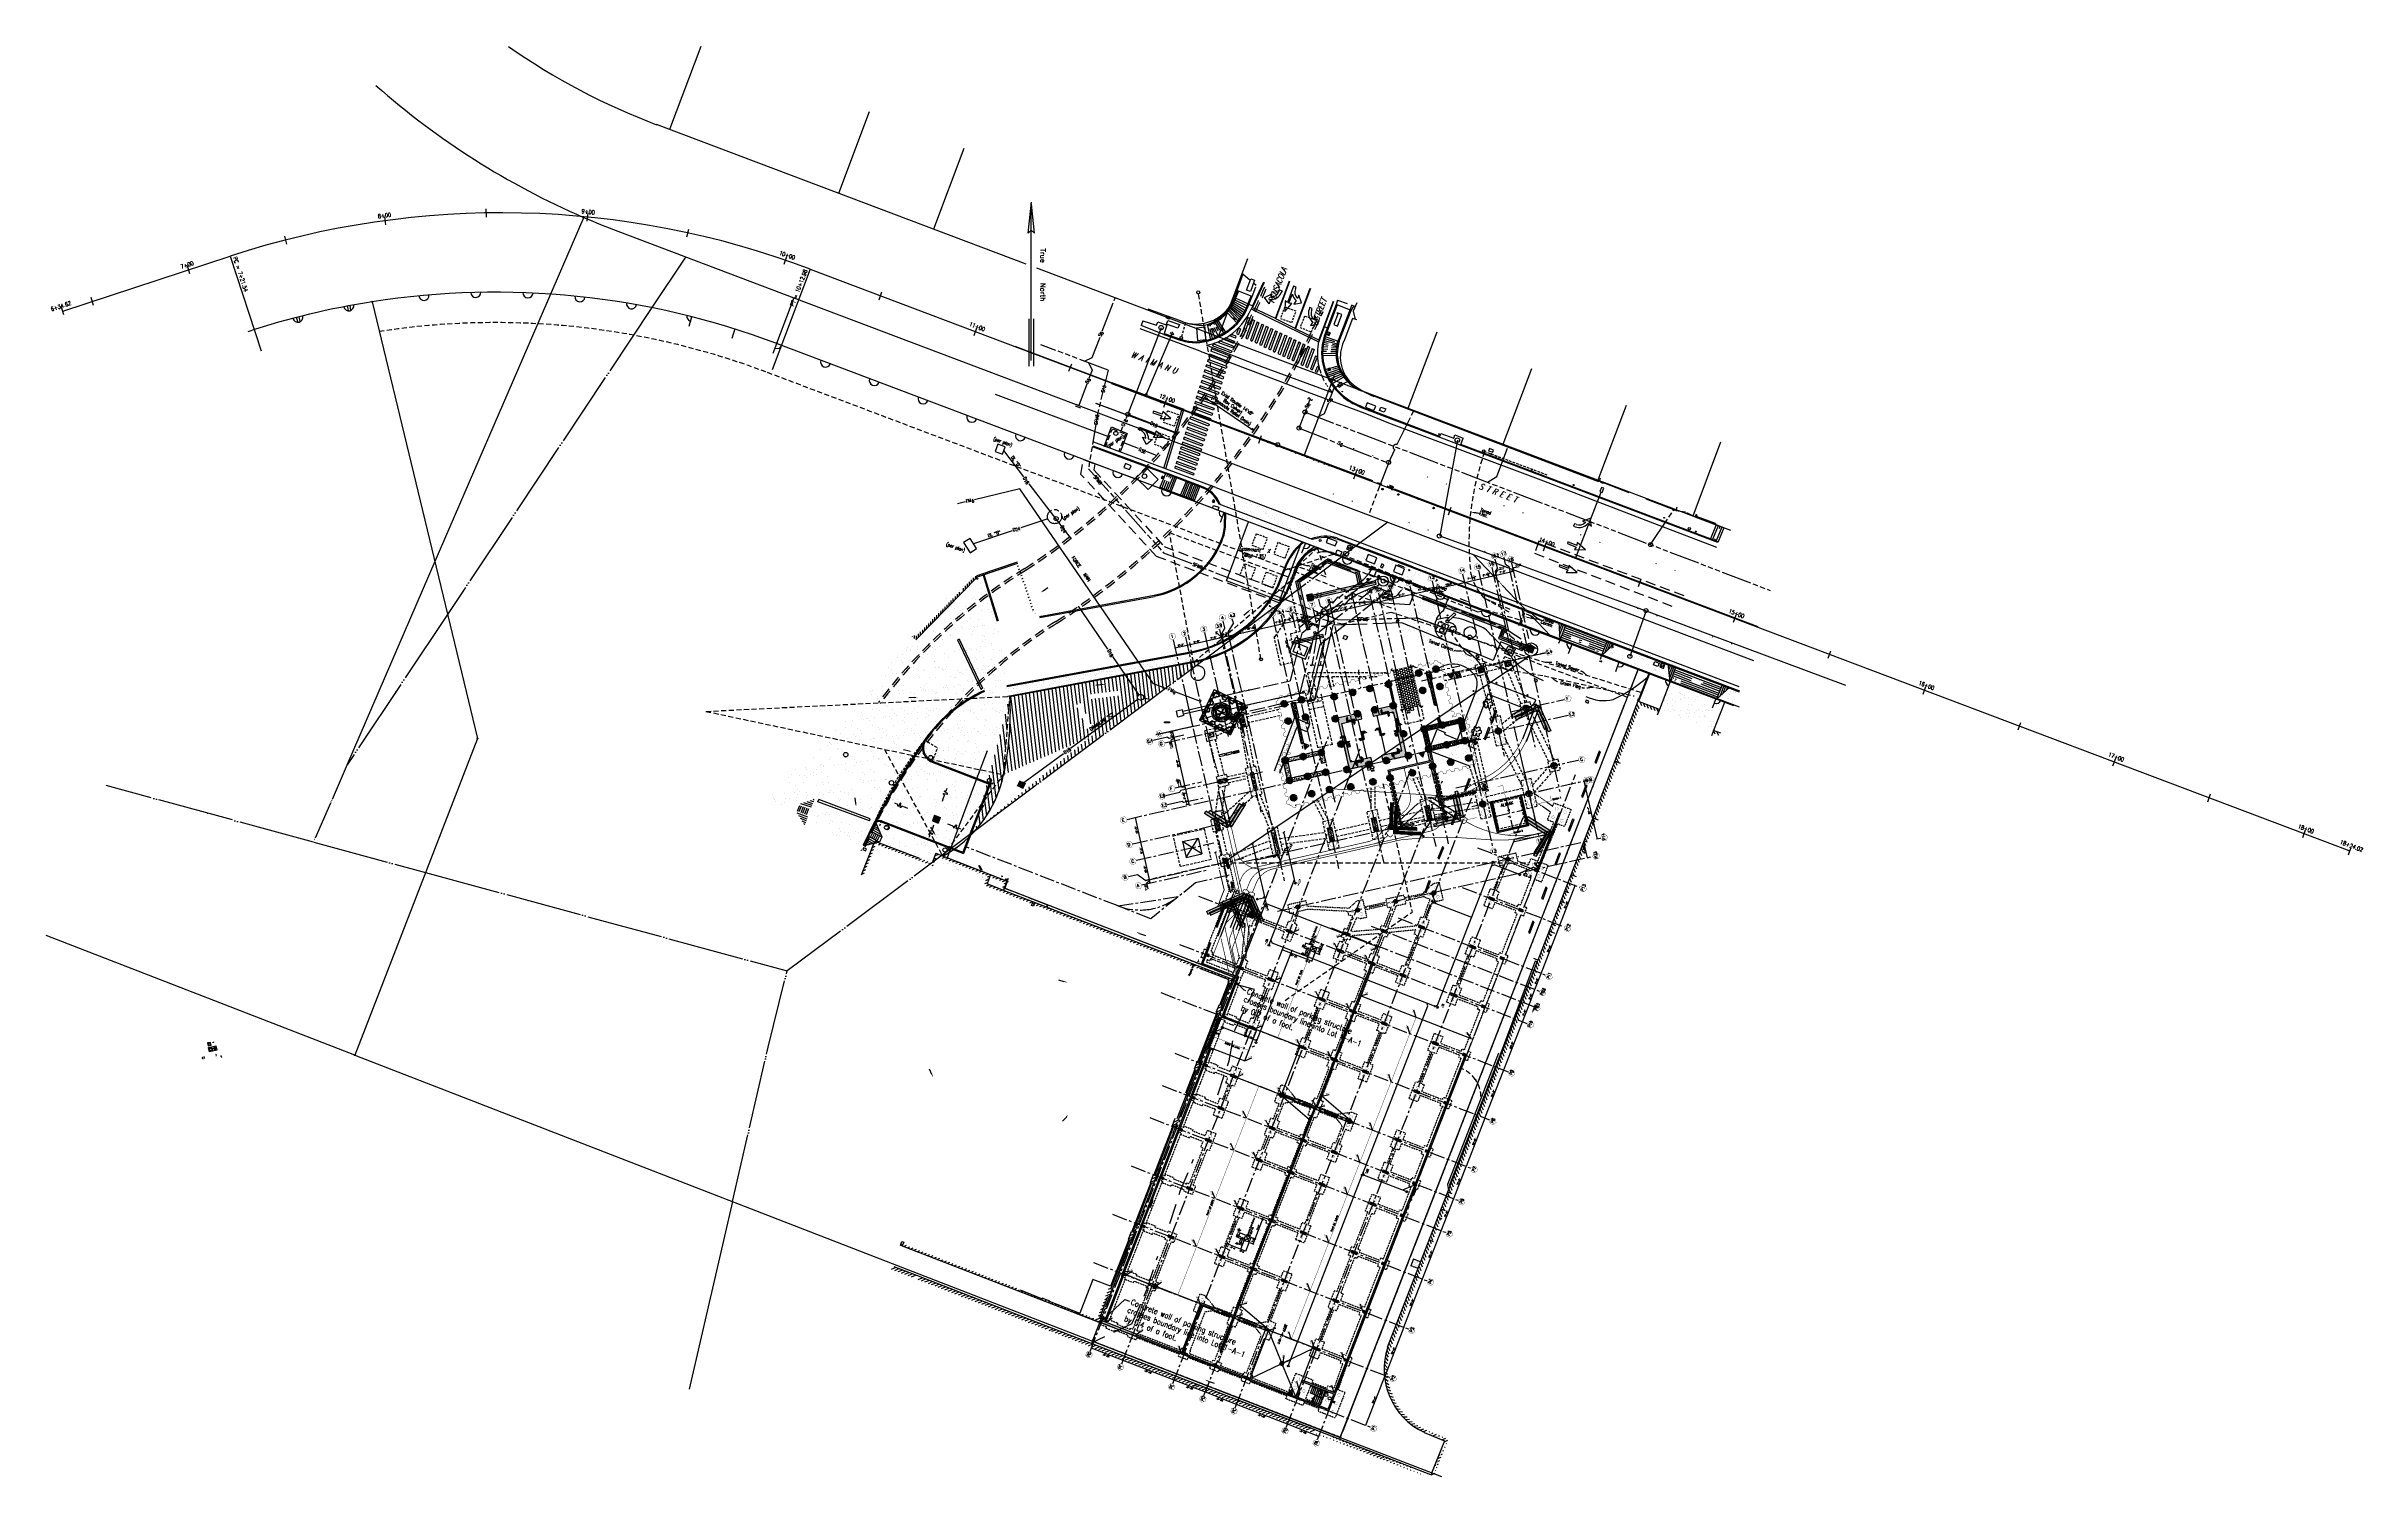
# Model space of a CAD drawing. Header units: feet. Extents: x 308 to 1449, y -4548 to -3843.
import ezdxf
from ezdxf.enums import TextEntityAlignment as Align

# ---------------------------------------------------------------- set-up
doc = ezdxf.new("R2010")
doc.units = ezdxf.units.FT
doc.header["$LTSCALE"] = 10
doc.header["$MEASUREMENT"] = 0
doc.header["$PDMODE"] = 3
doc.header["$PDSIZE"] = 0.05
for name, pattern in [('2DOTS', [1.625, 1.25, -0.125, 0, -0.125, 0, -0.125]), ('2DOTS-3', [4.125, 3.75, -0.125, 0, -0.125, 0, -0.125]), ('3DASHES-4', [6.75, 5, -0.25, 0.25, -0.25, 0.25, -0.25, 0.25, -0.25]), ('CENTER', [2, 1.25, -0.25, 0.25, -0.25]), ('CENTER2', [1.125, 0.75, -0.125, 0.125, -0.125]), ('Civil_LayoutSite-Util$0$SL', [4.05, 1, -0.15, 0.15, -0.15, 0.15, -0.15, 0.15, -0.15, 2]), ('Civil_LayoutSite-Util$0$WL', [1.15, 1, -0.15]), ('Civil_LayoutSite-Util$0$X-SiteLayout$0$HIDDEN2', [0.1875, 0.125, -0.0625]), ('Civil_LayoutSite-Util$0$XLD', [0.9, 0.75, -0.15]), ('CW', [1.22, 1, -0.1, 0.02, -0.1]), ('DASH', [0.225, 0.15, -0.075]), ('DASHED', [0.75, 0.5, -0.25]), ('DASHEDX2', [1.5, 1, -0.5]), ('HIDDEN', [0.375, 0.25, -0.125]), ('HIDDEN2', [0.1875, 0.125, -0.0625]), ('LayoutSite$0$HIDDEN2', [0.1875, 0.125, -0.0625]), ('PHANTOM2', [1.25, 0.625, -0.125, 0.125, -0.125, 0.125, -0.125]), ('SEWER', [2.75, 1.5, -0.125, 0.25, -0.125, 0.25, -0.125, 0.25, -0.125]), ('xsite$0$CENTER2', [1.125, 0.75, -0.125, 0.125, -0.125]), ('XSITE-EXST$0$PL', [4.9, 1, -0.2, 0.15, -0.2, 0.15, -0.2, 3]), ('XSITE-EXST$0$SD', [0.18, 0.1, -0.08])]:
    doc.linetypes.add(name, pattern=pattern)
doc.layers.get('0').update_dxf_attribs({"linetype": 'CONTINUOUS'})
doc.layers.get('DefPoints').update_dxf_attribs({"linetype": 'CONTINUOUS', "lineweight": 0})
for name, color, linetype in [('1-ELEC-UG', 162, 'PHANTOM2'), ('1-TELC-UG', 92, 'PHANTOM2'), ('1-TMK-255', 255, 'CONTINUOUS'), ('2B', 4, 'CONTINUOUS'), ('A-NEW-EASEMENT', 8, 'CONTINUOUS'), ('A-WALL-SHFT', 6, 'CONTINUOUS'), ('access', 4, 'CONTINUOUS'), ('auger pile', 1, 'CONTINUOUS'), ('Baseline', 5, 'CONTINUOUS'), ('caisson', 1, 'HIDDEN2'), ('Civil_LayoutSite-Util$0$C-SEWER', 3, 'CONTINUOUS'), ('Civil_LayoutSite-Util$0$C-SEWER-EASEMENT', 4, 'Civil_LayoutSite-Util$0$XLD'), ('Civil_LayoutSite-Util$0$C-SL', 7, 'Civil_LayoutSite-Util$0$SL'), ('Civil_LayoutSite-Util$0$C-WATER', 3, 'CONTINUOUS'), ('Civil_LayoutSite-Util$0$C-WL', 7, 'Civil_LayoutSite-Util$0$WL'), ('Civil_LayoutSite-Util$0$X-SiteLayout$0$L-Paving-Walks', 4, 'Civil_LayoutSite-Util$0$X-SiteLayout$0$HIDDEN2'), ('CMU', 20, 'CONTINUOUS'), ('conc. wall', 7, 'CONTINUOUS'), ('concrete pump', 210, 'CONTINUOUS'), ('EL 2011', 7, 'CONTINUOUS'), ('ESMNT-X', 6, 'CONTINUOUS'), ('F-SPRN-N210', 35, 'CONTINUOUS'), ('FDC', 1, 'CONTINUOUS'), ('glass wall', 220, 'CONTINUOUS'), ('GREEN FLAG', 3, 'CONTINUOUS'), ('GRID', 30, 'CENTER2'), ('HATCH', 8, 'CONTINUOUS'), ('L-Centerline', 1, 'CENTER'), ('L-Wall', 2, 'CONTINUOUS'), ('L-Wall-Hatch', 8, 'CONTINUOUS'), ('LayoutSite$0$L-Hardscape', 3, 'CONTINUOUS'), ('LayoutSite$0$L-Paving-Walks', 2, 'LayoutSite$0$HIDDEN2'), ('LINE', 5, 'DASHED'), ('LX', 7, 'CONTINUOUS'), ('M-DUCT-EQPM-N610', 224, 'CONTINUOUS'), ('M-DUCT-EQPM-N625', 222, 'CONTINUOUS'), ('M-DUCT-EQPM-N635', 220, 'CONTINUOUS'), ('M-DUCT-EQPM-N650', 221, 'CONTINUOUS'), ('M-TEXT-N225', 42, 'CONTINUOUS'), ('Mat Footing Dewatering Pump', 80, 'CONTINUOUS'), ('metal stairs', 28, 'CONTINUOUS'), ('MISC', 7, 'CONTINUOUS'), ('p-domw-symb', 3, 'CONTINUOUS'), ('p-ftg.', 4, 'HIDDEN2'), ('p-sanr-pip', 5, 'CONTINUOUS'), ('p-sanr-pipe', 5, 'CONTINUOUS'), ('p-sanr-symb', 3, 'CONTINUOUS'), ('p-strm-pip', 4, 'CONTINUOUS'), ('p-strm-symb', 6, 'CONTINUOUS'), ('PL 1098 Red', 3, 'CONTINUOUS'), ('Plumbing undergrd', 160, 'CONTINUOUS'), ('property line', 6, 'CENTER'), ('RAD', 4, 'HIDDEN'), ('Road Plates', 10, 'DASH'), ('SETBACK', 4, 'HIDDEN'), ('SEWER EASEMENT', 6, 'DASHED'), ('Sheet Pile', 220, 'CONTINUOUS'), ('slabedge', 6, 'CONTINUOUS'), ('SLN', 6, 'CONTINUOUS'), ('SLN-OFF', 6, 'CONTINUOUS'), ('STALBL', 7, 'CONTINUOUS'), ('STAPTS', 7, 'CONTINUOUS'), ('STREET-LB', 2, 'CONTINUOUS'), ('TB', 5, 'DASHEDX2'), ('TONED COMM', 2, 'CONTINUOUS'), ('TONED SEWER', 3, 'CONTINUOUS'), ('TONED-ELEC', 3, 'CONTINUOUS'), ('tower crane', 210, 'CONTINUOUS'), ('tower-ftg', 4, 'HIDDEN2'), ('TREE', 8, 'CONTINUOUS'), ('trench drain', 50, 'CONTINUOUS'), ('Utilities', 5, 'CONTINUOUS'), ('Utilities Per Plan', 8, 'CONTINUOUS'), ('Wailer', 70, 'CONTINUOUS'), ('wet well', 210, 'CONTINUOUS'), ('Wet Well Structure', 130, 'CONTINUOUS'), ('X-GRID$0$ST-CORE-3', 1, 'CONTINUOUS'), ('xsite$0$A-SITE-CURB-EXST', 6, 'CONTINUOUS'), ('xsite$0$Baseline', 8, 'xsite$0$CENTER2'), ('xsite$0$C-SEWER', 3, 'CONTINUOUS'), ('xsite$0$S-COL-OFF', 6, 'CONTINUOUS'), ('xsite$0$SLN', 6, 'CONTINUOUS'), ('XSITE-EXST$0$ex-gutr-2', 2, 'XSITE-EXST$0$SD'), ('XSITE-EXST$0$PL', 3, 'XSITE-EXST$0$PL')]:
    doc.layers.add(name, color=color, linetype=linetype)
for name, color, linetype, lineweight in [('1-ELEC-UG-HR', 172, 'CONTINUOUS', 40), ('1-EM-UG', 240, 'PHANTOM2', 40), ('A-DETL', 5, 'CONTINUOUS', 9), ('P-domw-pip', 4, 'CW', 18)]:
    doc.layers.add(name, color=color, linetype=linetype, lineweight=lineweight)
doc.layers.add('alta hide', color=16, linetype='CONTINUOUS', plot=False)
doc.layers.add('g-anno-inv notes', color=1, linetype='CONTINUOUS', plot=False)
doc.styles.add('ARIAL', font='arial.ttf')
doc.styles.add('dimwall', font='arial.ttf', dxfattribs={"width": 0.75, "height": 9})
doc.styles.add('s3', font='simplex.shx', dxfattribs={"width": 0.9, "height": 0.115})
doc.styles.add('STAN', font='ROMANS.SHX', dxfattribs={"width": 0.8})
doc.styles.get("Standard").update_dxf_attribs({"font": 'ROMANS.SHX'})
doc.styles.add('TITLE', font='complex')
doc.linetypes.add('Fence20', pattern='A,1,-0.1,["X",Standard,S=0.1,R=0,X=-0.05,Y=-0.05],-0.15', length=1.25)
doc.dimstyles.new('060 HR', dxfattribs={"dimscale": 150, "dimtxt": 0.125, "dimasz": 0.125, "dimexe": 0.18, "dimexo": 0.0625, "dimgap": 0.09, "dimtad": 0, "dimtoh": 1, "dimzin": 0, "dimdsep": 46, "dimlunit": 4, "dimtxsty": 'ARIAL', "dimblk": 'ARCHTICK', "dimcen": 0.09, "dimadec": 0, "dimazin": 0, "dimtfac": 1, "dimtofl": 0, "dimtmove": 0, "dimatfit": 3, "dimldrblk": 'JR-ARCH-ARW', "dimfxl": 1, "dimtolj": 1, "dimtzin": 0, "dimlwd": -1, "dimarcsym": 0})
doc.dimstyles.get("Standard").update_dxf_attribs({"dimtxt": 0.18, "dimasz": 0.18, "dimexe": 0.18, "dimexo": 0.0625, "dimgap": 0.09, "dimtad": 0, "dimtih": 1, "dimtoh": 1, "dimdec": 4, "dimzin": 0, "dimdsep": 46, "dimtxsty": 'Standard', "dimcen": 0.09, "dimaunit": 1, "dimadec": 4, "dimazin": 0, "dimtfac": 1, "dimtdec": 4, "dimtofl": 0, "dimtmove": 0, "dimatfit": 3, "dimfxl": 1, "dimtolj": 1, "dimtzin": 0, "dimarcsym": 0})
pattern_1 = [(23.783333, (687.942, 2669.8941), (-0.5040989, 1.14384627), [])]
pattern_2 = [(62.7839, (881.7496, -4336.5271), (1.188943, 0.1625244), [0.125, -1.375]), (7.7839, (881.7496, -4336.5271), (-0.502921, 1.1714073), [0.1, -1.1]), (113.2353, (881.8486, -4336.5135), (0.686023, 1.333931), [0.1062337, -1.16857]), (58.9681, (881.6758, -4336.202), (1.795685, 0.124562), [0.1875, -2.0625]), (109.4195, (881.8254, -4336.1916), (1.159911, 1.92798), [0.15935, -1.752855]), (3.9681, (881.6758, -4336.202), (1.15991, 1.92798), [0.15, -1.65]), (33.7839, (881.8568, -4336.2464), (1.1186665, -0.434264), [0.125, -1.375]), (338.7839, (881.8568, -4336.2464), (0.128045, 1.268357), [0.1, -1.1]), (84.2353, (881.95, -4336.2826), (1.246712, 0.834092), [0.1062337, -1.16857]), (50.28389, (881.74955, -4336.5271), (-0.103004, 0.54555436), [0, -1.0866667, 0, -1.1166667, 0, -1.1041667]), (20.2839, (881.74955, -4336.5271), (0.2821255, 0.7380757), [0, -0.6366667, 0, -1.0616667, 0, -0.4208333]), (340.2839, (881.3871, -4336.60933), (0.87596775, 0.160209), [0, -0.4166667, 0, -1.3, 0, -1.725]), (330.2839, (881.2246, -4336.6462), (0.9109654, 0.3777794), [0, -0.5416667, 0, -0.8633333, 0, -1.225])]
pattern_3 = [(62.7839, (882.5102, -4339.8794), (1.188943, 0.1625244), [0.125, -1.375]), (7.7839, (882.5102, -4339.8794), (-0.502921, 1.1714073), [0.1, -1.1]), (113.2353, (882.6093, -4339.8658), (0.686023, 1.333931), [0.1062337, -1.16857]), (58.9681, (882.4364, -4339.5543), (1.795685, 0.124562), [0.1875, -2.0625]), (109.4195, (882.586, -4339.544), (1.159911, 1.92798), [0.15935, -1.752855]), (3.9681, (882.4364, -4339.5543), (1.15991, 1.927981), [0.15, -1.65]), (33.7839, (882.6174, -4339.5987), (1.1186665, -0.434264), [0.125, -1.375]), (338.7839, (882.6174, -4339.5987), (0.128045, 1.268357), [0.1, -1.1]), (84.2353, (882.7106, -4339.6349), (1.246712, 0.834092), [0.1062337, -1.16857]), (50.28389, (882.5102, -4339.87938), (-0.103004, 0.54555436), [0, -1.0866667, 0, -1.1166667, 0, -1.1041667]), (20.2839, (882.5102, -4339.8794), (0.2821255, 0.7380757), [0, -0.6366667, 0, -1.0616667, 0, -0.4208333]), (340.28389, (882.14773, -4339.9616), (0.87596775, 0.160209), [0, -0.4166667, 0, -1.3, 0, -1.725]), (330.2839, (881.9852, -4339.9985), (0.9109654, 0.3777794), [0, -0.5416667, 0, -0.8633333, 0, -1.225])]
pattern_4 = [(62.78389, (985.8107, -3504.1233), (1.1889432, 0.1625244), [0.125, -1.375]), (7.78389, (985.8107, -3504.1233), (-0.5029211, 1.1714073), [0.1, -1.1]), (113.23529, (985.9097, -3504.1098), (0.686023, 1.3339312), [0.1062337, -1.1685702]), (58.9681, (985.7369, -3503.7983), (1.795685, 0.1245616), [0.1875, -2.0625]), (109.4195, (985.8865, -3503.7879), (1.159911, 1.92798), [0.1593505, -1.752855]), (3.9681, (985.7369, -3503.7983), (1.1599096, 1.9279807), [0.15, -1.65]), (33.78389, (985.9179, -3503.8427), (1.1186665, -0.434264), [0.125, -1.375]), (338.78389, (985.9179, -3503.8427), (0.1280448, 1.268357), [0.1, -1.1]), (84.23529, (986.0111, -3503.8788), (1.246712, 0.834092), [0.1062337, -1.1685702]), (50.28389, (985.81066, -3504.12334), (-0.10300403, 0.54555436), [0, -1.08666667, 0, -1.11666667, 0, -1.10416667]), (20.28389, (985.81066, -3504.12334), (0.2821255, 0.73807568), [0, -0.63666667, 0, -1.06166667, 0, -0.42083333]), (340.28389, (985.4482, -3504.2056), (0.87596775, 0.160209), [0, -0.4166667, 0, -1.3, 0, -1.725]), (330.28389, (985.2857, -3504.2425), (0.91096544, 0.3777794), [0, -0.5416667, 0, -0.8633333, 0, -1.225])]
pattern_5 = [(45, (-9600.612, -22059.948), (-7.636753, 7.636753), [])]
pattern_6 = [(50, (1448.896, 3235.727), (7.172602, -0.627521), [0.75, -8.25]), (355, (1448.896, 3235.727), (-1.387513, 7.521921), [0.6, -6.6]), (100.4514, (1449.4935, 3235.675), (5.785094, 6.894395), [0.637402, -7.011421]), (46.1842, (1448.896, 3237.727), (10.67241, -1.65519), [1.125, -12.375]), (96.6356, (1449.785, 3237.589), (9.346627, 9.74118), [0.956103, -10.51713]), (351.1842, (1448.896, 3237.727), (9.34662, 9.741186), [0.9, -9.9]), (21, (1449.896, 3237.227), (5.9690705, -4.026189), [0.75, -8.25]), (326, (1449.896, 3237.227), (2.433153, 7.2515), [0.6, -6.6]), (71.4514, (1450.393, 3236.8916), (8.402226, 3.225305), [0.637402, -7.011421]), (37.5, (1448.8958, 3235.727), (0.1215986, 3.3289385), [0, -6.52, 0, -6.7, 0, -6.625]), (7.5, (1448.8958, 3235.727), (2.6306954, 3.944117), [0, -3.82, 0, -6.37, 0, -2.525]), (327.5, (1446.6658, 3235.727), (5.3382244, -0.2255487), [0, -2.5, 0, -7.8, 0, -10.35]), (317.5, (1445.6658, 3235.727), (5.8318617, 1.00105), [0, -3.25, 0, -5.18, 0, -7.35])]
pattern_7 = [(50, (-94.641, 3235.727), (7.172602, -0.627521), [0.75, -8.25]), (355, (-94.641, 3235.727), (-1.387513, 7.521921), [0.6, -6.6]), (100.4514, (-94.0434, 3235.675), (5.785094, 6.894395), [0.637402, -7.011421]), (46.1842, (-94.641, 3237.727), (10.67241, -1.65519), [1.125, -12.375]), (96.6356, (-93.752, 3237.589), (9.346627, 9.74118), [0.956103, -10.51713]), (351.1842, (-94.641, 3237.727), (9.34662, 9.741186), [0.9, -9.9]), (21, (-93.641, 3237.227), (5.96907, -4.026189), [0.75, -8.25]), (326, (-93.641, 3237.227), (2.433153, 7.2515), [0.6, -6.6]), (71.4514, (-93.144, 3236.8916), (8.402226, 3.225305), [0.637402, -7.011421]), (37.5, (-94.6411, 3235.727), (0.1215986, 3.3289385), [0, -6.52, 0, -6.7, 0, -6.625]), (7.5, (-94.641, 3235.727), (2.6306954, 3.944117), [0, -3.82, 0, -6.37, 0, -2.525]), (327.5, (-96.8711, 3235.727), (5.3382244, -0.2255487), [0, -2.5, 0, -7.8, 0, -10.35]), (317.5, (-97.871, 3235.727), (5.831862, 1.00105), [0, -3.25, 0, -5.18, 0, -7.35])]
pattern_8 = [(50, (1448.896, 3240.727), (7.172602, -0.627521), [0.75, -8.25]), (355, (1448.896, 3240.727), (-1.387513, 7.52192), [0.6, -6.6]), (100.4514, (1449.4935, 3240.675), (5.785094, 6.894395), [0.637402, -7.01142]), (46.1842, (1448.896, 3242.727), (10.67241, -1.65519), [1.125, -12.375]), (96.6356, (1449.785, 3242.589), (9.34663, 9.74118), [0.9561, -10.51713]), (351.1842, (1448.896, 3242.727), (9.34662, 9.741186), [0.9, -9.9]), (21, (1449.896, 3242.227), (5.96907, -4.026189), [0.75, -8.25]), (326, (1449.896, 3242.227), (2.433153, 7.2515), [0.6, -6.6]), (71.4514, (1450.393, 3241.8916), (8.402226, 3.225305), [0.637402, -7.01142]), (37.5, (1448.8958, 3240.727), (0.1215986, 3.3289385), [0, -6.52, 0, -6.7, 0, -6.625]), (7.5, (1448.8958, 3240.727), (2.630695, 3.944117), [0, -3.82, 0, -6.37, 0, -2.525]), (327.5, (1446.6658, 3240.727), (5.3382244, -0.2255487), [0, -2.5, 0, -7.8, 0, -10.35]), (317.5, (1445.6658, 3240.727), (5.831862, 1.00105), [0, -3.25, 0, -5.18, 0, -7.35])]
pattern_9 = [(45, (1448.8958, 3235.727), (-2.6516504, 2.6516504), []), (135, (1448.8958, 3235.727), (-2.6516504, -2.6516504), [])]
pattern_10 = [(50, (1231.359, 3235.727), (7.172602, -0.627521), [0.75, -8.25]), (355, (1231.359, 3235.727), (-1.387513, 7.521921), [0.6, -6.6]), (100.4514, (1231.9566, 3235.675), (5.785094, 6.894395), [0.637402, -7.011421]), (46.1842, (1231.359, 3237.727), (10.67241, -1.65519), [1.125, -12.375]), (96.6356, (1232.248, 3237.589), (9.346627, 9.74118), [0.956103, -10.51713]), (351.1842, (1231.359, 3237.727), (9.34662, 9.741186), [0.9, -9.9]), (21, (1232.359, 3237.227), (5.96907, -4.026189), [0.75, -8.25]), (326, (1232.359, 3237.227), (2.433153, 7.2515), [0.6, -6.6]), (71.4514, (1232.856, 3236.8916), (8.402226, 3.225305), [0.637402, -7.011421]), (37.5, (1231.3589, 3235.727), (0.1215986, 3.3289385), [0, -6.52, 0, -6.7, 0, -6.625]), (7.5, (1231.359, 3235.727), (2.6306954, 3.944117), [0, -3.82, 0, -6.37, 0, -2.525]), (327.5, (1229.1289, 3235.727), (5.3382244, -0.2255487), [0, -2.5, 0, -7.8, 0, -10.35]), (317.5, (1228.129, 3235.727), (5.831862, 1.00105), [0, -3.25, 0, -5.18, 0, -7.35])]
pattern_11 = [(50, (1448.896, 3227.727), (7.172602, -0.627521), [0.75, -8.25]), (355, (1448.896, 3227.727), (-1.387513, 7.521921), [0.6, -6.6]), (100.4514, (1449.4935, 3227.675), (5.785094, 6.894395), [0.637402, -7.011421]), (46.1842, (1448.896, 3229.727), (10.67241, -1.65519), [1.125, -12.375]), (96.6356, (1449.785, 3229.589), (9.346627, 9.74118), [0.956103, -10.51713]), (351.1842, (1448.896, 3229.727), (9.34662, 9.741186), [0.9, -9.9]), (21, (1449.896, 3229.227), (5.96907, -4.026189), [0.75, -8.25]), (326, (1449.896, 3229.227), (2.433153, 7.2515), [0.6, -6.6]), (71.4514, (1450.393, 3228.8916), (8.402226, 3.225305), [0.637402, -7.011421]), (37.5, (1448.8958, 3227.727), (0.1215986, 3.3289385), [0, -6.52, 0, -6.7, 0, -6.625]), (7.5, (1448.8958, 3227.727), (2.6306954, 3.944117), [0, -3.82, 0, -6.37, 0, -2.525]), (327.5, (1446.6658, 3227.727), (5.3382244, -0.2255487), [0, -2.5, 0, -7.8, 0, -10.35]), (317.5, (1445.6658, 3227.727), (5.831862, 1.00105), [0, -3.25, 0, -5.18, 0, -7.35])]
pattern_12 = [(50, (1448.896, 3240.727), (7.172602, -0.627521), [0.75, -8.25]), (355, (1448.896, 3240.727), (-1.387513, 7.52192), [0.6, -6.6]), (100.4514, (1449.4935, 3240.675), (5.785094, 6.894395), [0.637402, -7.01142]), (46.1842, (1448.896, 3242.727), (10.67241, -1.65519), [1.125, -12.375]), (96.6356, (1449.785, 3242.589), (9.34663, 9.74118), [0.9561, -10.51713]), (351.1842, (1448.896, 3242.727), (9.34662, 9.741186), [0.9, -9.9]), (21, (1449.896, 3242.227), (5.96907, -4.026189), [0.75, -8.25]), (326, (1449.896, 3242.227), (2.433153, 7.2515), [0.6, -6.6]), (71.4514, (1450.393, 3241.8916), (8.402226, 3.225305), [0.637402, -7.01142]), (37.5, (1448.8958, 3240.727), (0.1215986, 3.3289385), [0, -6.52, 0, -6.7, 0, -6.625]), (7.5, (1448.8958, 3240.727), (2.6306954, 3.944117), [0, -3.82, 0, -6.37, 0, -2.525]), (327.5, (1446.6658, 3240.727), (5.3382244, -0.2255487), [0, -2.5, 0, -7.8, 0, -10.35]), (317.5, (1445.6658, 3240.727), (5.831862, 1.00105), [0, -3.25, 0, -5.18, 0, -7.35])]
pattern_13 = [(353.984, (1973.1, 1741.086), (6.97774, -12.59647), [1.5, -16.5]), (298.984, (1973.1, 1741.086), (10.92313, 10.70996), [1.2, -13.2]), (44.4354, (1973.682, 1740.036), (17.90087, -1.88653), [1.2748, -14.02284]), (350.1682, (1976.417, 1743.322), (9.18598, -19.54937), [2.25, -24.75]), (40.6196, (1977.183, 1741.693), (26.60345, -4.61044), [1.9122, -21.03426]), (295.1682, (1976.417, 1743.322), (26.60346, -4.61042), [1.8, -19.8]), (324.984, (1976.706, 1741.104), (-0.00402, -14.4), [1.5, -16.5]), (269.984, (1976.706, 1741.104), (14.74587, 4.0715), [1.2, -13.2]), (15.4354, (1976.706, 1739.904), (14.74184, -10.3285), [1.2748, -14.02284]), (341.484, (1973.1005, 1741.086), (5.656607, 3.519839), [0, -13.04, 0, -13.4, 0, -13.25]), (311.484, (1973.1005, 1741.086), (9.48179, 0.046506), [0, -7.64, 0, -12.74, 0, -5.05]), (271.484, (1970.6075, 1744.784), (5.593675, -9.10499), [0, -5, 0, -15.6, 0, -20.7]), (261.484, (1969.49, 1746.4425), (8.1797, -8.55239), [0, -6.5, 0, -10.36, 0, -14.7])]

# ---------------------------------------------------------------- blocks, each defined once
blk = doc.blocks.new('lbl_tic')
blk.add_line((0, -0.04165), (0, 0.04165))
blk = doc.blocks.new('sta_tic')
blk.add_line((0, -0.04165), (0, 0.04165))
blk = doc.blocks.new('_ArchTick')
at = {"color": 0, "linetype": 'ByBlock', "const_width": 0.15}
blk.add_lwpolyline([(-0.5, -0.5), (0.5, 0.5)], dxfattribs=at)
blk = doc.blocks.new('JR-ARCH-ARW')
at = {"linetype": 'ByBlock', "lineweight": -2}
h = blk.add_hatch(color=0, dxfattribs=at)
h.paths.add_polyline_path([(-0.5, 0.5), (-0.55, 0.45), (-0.1, 0), (0, 0)])
h.paths.add_polyline_path([(0, 0), (-0.101, 0), (-0.551, -0.449), (-0.5, -0.5)])
at = {"color": 0, "linetype": 'ByBlock', "lineweight": -2}
for p, q in [((0, 0), (-1, 0)), ((-0.101, 0.001), (-0.551, -0.449)), ((-0.5, 0.5), (-0.55, 0.45)), ((-0.55, 0.45), (-0.1, 0)), ((-0.5, 0.5), (0, 0)), ((0, 0), (-0.5, -0.5)), ((-0.5, -0.5), (-0.551, -0.449))]:
    blk.add_line(p, q, dxfattribs=at)
blk = doc.blocks.new('p52')
at = {"layer": '2B'}
for p, q in [((0, -0.7), (0, 0.7)), ((0.4, -0.4), (0.4, 0.4))]:
    blk.add_line(p, q, dxfattribs=at)
blk = doc.blocks.new('p51')
blk.add_line((0, -1), (0, 1))
blk.add_circle((0, 0), 0.576)
blk = doc.blocks.new('A$C5F951A37')
at = {"layer": 'L-Wall-Hatch'}
for points in [[(111.4, 138.5), (108.3, 143), (93, 142.9), (83.8, 128.9), (97, 109.3), (95.8, 108.4), (82, 128.8), (92.1, 144.4), (109.1, 144.6), (112.7, 139.3)], [(93, 124.2), (119.3, 141.9), (118.4, 143.2), (92.2, 125.5)], [(143.2, 143.3), (185.2, 143.7), (185.2, 138.7), (200.4, 138.8), (200.4, 140.3), (186.7, 140.2), (186.7, 145.2), (143.2, 144.8)], [(200.4, 141.1), (200.4, 138.1), (203.4, 138.1), (203.4, 141.1)], [(89.3, 124.4), (90.9, 121.9), (93.4, 123.6), (91.7, 126.1)], [(104.6, 108), (91.7, 99.3), (90.9, 100.6), (103.7, 109.3)]]:
    blk.add_hatch(color=256, dxfattribs=at).paths.add_polyline_path(points)
at = {"layer": 'L-Centerline'}
for points in [[(96.4, 108.9), (82.9, 128.9), (92.5, 143.7), (108.7, 143.8), (112.1, 138.9)], [(118.8, 142.5), (92.6, 124.8)], [(143.2, 144.1), (185.9, 144.5), (186, 139.5), (200.4, 139.6)], [(91.3, 99.9), (102.9, 107.8), (104.1, 108.6)]]:
    blk.add_lwpolyline(points, dxfattribs=at)
at = {"layer": 'L-Wall'}
for points in [[(111.4, 138.5), (108.3, 143), (93, 142.9), (83.8, 128.9), (97, 109.3), (95.8, 108.4), (82, 128.8), (92.1, 144.4), (109.1, 144.6), (112.7, 139.3)], [(93, 124.2), (119.3, 141.9), (118.4, 143.2), (92.2, 125.5)], [(143.2, 143.3), (185.2, 143.7), (185.2, 138.7), (200.4, 138.8), (200.4, 140.3), (186.7, 140.2), (186.7, 145.2), (143.2, 144.8)], [(200.4, 141.1), (200.4, 138.1), (203.4, 138.1), (203.4, 141.1)], [(89.3, 124.4), (90.9, 121.9), (93.4, 123.6), (91.7, 126.1)], [(104.6, 108), (91.7, 99.3), (90.9, 100.6), (103.7, 109.3)]]:
    blk.add_lwpolyline(points, close=True, dxfattribs=at)
at = {"layer": 'LayoutSite$0$L-Hardscape'}
blk.add_arc((94.8, 136.1), 14.5, 123.8607, 179.988, dxfattribs=at)
at = {"layer": 'LayoutSite$0$L-Paving-Walks'}
blk.add_lwpolyline([(89.9, 87.6), (81.8, 99.6), (82.3, 99.9), (84.3, 108.5), (82.6, 111), (74.7, 112.7), (74.2, 112.6, -0.104324), (73.9, 118.8, 0.055563), (74.8, 133), (74.8, 136.1, -0.166273), (78.7, 148.1), (86.7, 148.2, 0.251228), (80.3, 136.1), (80.3, 125.1), (92.9, 106.5), (88.8, 103.7), (90.4, 101.2), (87.9, 99.5), (89.6, 97), (90.4, 97.6), (94.9, 91)], format="xyb", close=True, dxfattribs=at)
at = {"layer": 'X-GRID$0$ST-CORE-3'}
blk.add_lwpolyline([(173, 89), (165.9, 84.2), (172.6, 74.2), (184.8, 82.4), (183.7, 84.1), (173.2, 77), (168.7, 83.7), (182.2, 92.7), (187.7, 84.4)], dxfattribs=at)
at = {"layer": 'XSITE-EXST$0$ex-gutr-2'}
for centre, radius in [((98.6, 144.3), 0.75), ((114.6, 142.6), 0.45)]:
    blk.add_circle(centre, radius, dxfattribs=at)
at = {"layer": 'XSITE-EXST$0$PL'}
blk.add_lwpolyline([(86, 148.1), (254.9, 149.6), (254.9, -256.6), (123.9, -256.6), (123.9, -64.1), (2.9, -64.1), (2.9, -60.4), (-31.3, -60.4, 0.219201), (-17.9, -12, 0.064813), (-28.9, 25.1), (49.3, 73.4, 0.263278), (80.2, 129.5), (80.1, 136, -0.236377), (86, 148.1)], format="xyb", dxfattribs=at)
blk = doc.blocks.new('A$C54E400CE')
at = {"linetype": 'HIDDEN', "rotation": 338.8}
blk.add_blockref('A$C5F951A37', (51, 331.4), dxfattribs=at)
blk = doc.blocks.new('ccprs02')
at = {"linetype": 'Continuous'}
blk.add_circle((0, 0), 0.0312, dxfattribs=at)
blk = doc.blocks.new('CCPRS01')
at = {"linetype": 'Continuous'}
blk.add_arc((0, 0), 0.0312, 59.9892, 300.0108, dxfattribs=at)
blk = doc.blocks.new('ccphb01')
for p, q in [((0, 0), (0.16, 0)), ((0.12, 0.05), (0.12, -0.05))]:
    blk.add_line(p, q)
blk.add_blockref('CCPRS01', (0, 0))
blk = doc.blocks.new('*D43')
at = {"transparency": 16777216}
for p, q in [((6665, -3814), (6652, -3795)), ((6655, -3799), (6734, -3745)), ((6745, -3761), (6732, -3741))]:
    blk.add_line(p, q, dxfattribs=at)
at = {"layer": 'DefPoints', "color": 0, "transparency": 16777216}
for p in [(6668, -3818), (6734, -3745), (6747, -3764)]:
    blk.add_point(p, dxfattribs=at)
at = {"transparency": 16777216, "xscale": 9, "yscale": 9, "zscale": 9}
for p, rotation in [((6655, -3799), 213.9840000000002), ((6734, -3745), 33.98400000000024)]:
    blk.add_blockref('_ArchTick', p, dxfattribs=dict(at, rotation=rotation))
at = {"transparency": 16777216, "insert": (6690, -3764), "char_height": 9, "attachment_point": 5, "rotation": 33.984}
blk.add_mtext('\\A1;8\'-0"', dxfattribs=at)
blk = doc.blocks.new('*D44')
at = {"transparency": 16777216}
for p, q in [((7071, -3614), (6779, -3811)), ((7082, -3631), (7069, -3612)), ((6790, -3828), (6777, -3808))]:
    blk.add_line(p, q, dxfattribs=at)
at = {"layer": 'DefPoints', "color": 0, "transparency": 16777216}
for p in [(7083, -3632), (6779, -3811), (6791, -3829)]:
    blk.add_point(p, dxfattribs=at)
at = {"transparency": 16777216, "xscale": 6, "yscale": 6, "zscale": 6}
for p, rotation in [((7071, -3614), 33.9840000000001), ((6779, -3811), 213.9840000000001)]:
    blk.add_blockref('_ArchTick', p, dxfattribs=dict(at, rotation=rotation))
at = {"transparency": 16777216, "insert": (6919, -3704), "char_height": 9, "attachment_point": 5, "rotation": 33.984}
blk.add_mtext('\\A1;29\'-4"', dxfattribs=at)
blk = doc.blocks.new('A$C2A3944E8')
at = {"layer": 'CMU'}
h = blk.add_hatch(dxfattribs=at)
h.set_pattern_fill('ANSI37', color=256, scale=30, style=0)
h.set_pattern_definition(pattern_9)
h.paths.add_polyline_path([(2470.837408, 1962.637432, -0.0835522421), (2472.702481, 1964.970636), (2472.702481, 1969.512432), (2473.452481, 1970.262432), (2422.452481, 1970.262432), (2422.452481, 1962.637432)])
h = blk.add_hatch(dxfattribs=at)
h.set_pattern_fill('ANSI37', color=256, scale=30, style=0)
h.set_pattern_definition(pattern_9)
h.paths.add_polyline_path([(2552.452481, 1962.637432), (2552.452481, 1970.262432), (2483.952481, 1970.262432), (2484.702481, 1969.512432), (2484.702481, 1964.970636, -0.0835522421), (2486.567554, 1962.637432)])
h.paths.add_polyline_path([(2776.837408, 1962.637432, -0.0835522421), (2778.702481, 1964.970636), (2778.702481, 1969.512432), (2779.452481, 1970.262432), (2652.952481, 1970.262432), (2652.952481, 1962.637432)])
at = {"layer": 'conc. wall'}
h = blk.add_hatch(dxfattribs=at)
h.set_pattern_fill('AR-CONC', color=256, scale=2, angle=-56.016, style=0)
h.set_pattern_definition(pattern_13)
h.paths.add_polyline_path([(3042.209508, 2076.649232), (3022.30886, 2063.234159), (3035.723932, 2043.333511), (3055.624581, 2056.748584)])
h = blk.add_hatch(dxfattribs=at)
h.set_pattern_fill('AR-CONC', color=256, scale=2, angle=-56.016, style=0)
h.set_pattern_definition(pattern_13)
h.paths.add_polyline_path([(3042.209508, 2076.649232), (3022.30886, 2063.234159), (3035.723932, 2043.333511), (3055.624581, 2056.748584)])
h = blk.add_hatch(dxfattribs=at)
h.set_pattern_fill('AR-CONC', color=256, style=0)
h.set_pattern_definition(pattern_6)
h.paths.add_polyline_path([(2190.702481, 1744.262432), (2190.702481, 1736.262432), (2257.812558, 1736.262432), (2257.812558, 1744.262432)])
h.paths.add_polyline_path([(2177.952481, 1744.262432), (2178.702481, 1743.512432), (2178.702481, 1736.262432), (2190.702481, 1736.262432), (2190.702481, 1744.262432)])
h.paths.add_polyline_path([(2422.452481, 1736.262432), (2422.452481, 1745.252817), (2414.452481, 1745.218629), (2414.452481, 1744.262432), (2257.812558, 1744.262432), (2257.812558, 1736.262432)])
h.paths.add_polyline_path([(2422.452481, 1745.252817), (2422.452481, 1746.637432), (2424.702481, 1746.637432), (2424.702481, 1754.262432), (2422.452481, 1754.262432), (2414.452481, 1754.262432), (2414.452481, 1745.218629)])
h.paths.add_polyline_path([(2442.850398, 1746.637432, -0.045419008), (2442.702481, 1748.262432, -0.1844830881), (2444.994277, 1754.262432), (2424.702481, 1754.262432), (2424.702481, 1746.637432)])
h.paths.add_polyline_path([(2460.554564, 1746.637432, 0.045419008), (2460.702481, 1748.262432, 0.1844830881), (2458.410685, 1754.262432), (2444.994277, 1754.262432, 0.1844830881), (2442.702481, 1748.262432, 0.045419008), (2442.850398, 1746.637432)])
h.paths.add_polyline_path([(2458.410685, 1754.262432, -0.1844830881), (2460.702481, 1748.262432, -0.045419008), (2460.554564, 1746.637432), (2472.702481, 1746.637432), (2472.702481, 1754.262432)])
h.paths.add_polyline_path([(2422.452481, 1970.262432), (2414.452481, 1970.262432), (2414.452481, 1754.262432), (2422.452481, 1754.262432)])
h.paths.add_polyline_path([(2255.521379, 1720.240494), (2255.521379, 1741.553138), (2241.7267, 1741.553138), (2241.7267, 1720.240494)], flags=9)
h = blk.add_hatch(dxfattribs=at)
h.set_pattern_fill('AR-CONC', color=256, style=0)
h.set_pattern_definition([(50, (1843.359, 4693.727), (7.172602, -0.627521), [0.75, -8.25]), (355, (1843.359, 4693.727), (-1.387513, 7.521921), [0.6, -6.6]), (100.4514, (1843.9566, 4693.675), (5.785094, 6.894395), [0.637402, -7.011421]), (46.1842, (1843.359, 4695.727), (10.67241, -1.65519), [1.125, -12.375]), (96.6356, (1844.248, 4695.589), (9.346627, 9.74118), [0.956103, -10.51713]), (351.1842, (1843.359, 4695.727), (9.34662, 9.741186), [0.9, -9.9]), (21, (1844.359, 4695.227), (5.96907, -4.026189), [0.75, -8.25]), (326, (1844.359, 4695.227), (2.433153, 7.2515), [0.6, -6.6]), (71.4514, (1844.856, 4694.8916), (8.402226, 3.225305), [0.637402, -7.011421]), (37.5, (1843.3589, 4693.727), (0.1215986, 3.3289385), [0, -6.52, 0, -6.7, 0, -6.625]), (7.5, (1843.359, 4693.727), (2.6306954, 3.944117), [0, -3.82, 0, -6.37, 0, -2.525]), (327.5, (1841.1289, 4693.727), (5.3382244, -0.2255487), [0, -2.5, 0, -7.8, 0, -10.35]), (317.5, (1840.129, 4693.727), (5.831862, 1.00105), [0, -3.25, 0, -5.18, 0, -7.35])])
h.paths.add_polyline_path([(2472.702481, 1947.012432), (2473.452481, 1946.262432), (2478.702481, 1946.262432), (2478.702481, 1962.262432), (2472.702481, 1962.262432)])
h.paths.add_polyline_path([(2478.702481, 1946.262432), (2483.952481, 1946.262432), (2484.702481, 1947.012432), (2484.702481, 1962.262432), (2478.702481, 1962.262432)])
h.paths.add_polyline_path([(2483.952481, 1970.262432), (2478.702481, 1970.262432), (2478.702481, 1962.262432), (2484.702481, 1962.262432), (2484.702481, 1969.512432)])
h = blk.add_hatch(dxfattribs=at)
h.set_pattern_fill('AR-CONC', color=256, style=0)
h.set_pattern_definition([(50, (2149.359, 4693.727), (7.172602, -0.627521), [0.75, -8.25]), (355, (2149.359, 4693.727), (-1.387513, 7.521921), [0.6, -6.6]), (100.4514, (2149.9566, 4693.675), (5.785094, 6.894395), [0.637402, -7.011421]), (46.1842, (2149.359, 4695.727), (10.67241, -1.65519), [1.125, -12.375]), (96.6356, (2150.248, 4695.589), (9.346627, 9.74118), [0.956103, -10.51713]), (351.1842, (2149.359, 4695.727), (9.34662, 9.741186), [0.9, -9.9]), (21, (2150.359, 4695.227), (5.96907, -4.026189), [0.75, -8.25]), (326, (2150.359, 4695.227), (2.433153, 7.2515), [0.6, -6.6]), (71.4514, (2150.856, 4694.8916), (8.402226, 3.225305), [0.637402, -7.011421]), (37.5, (2149.3589, 4693.727), (0.1215986, 3.3289385), [0, -6.52, 0, -6.7, 0, -6.625]), (7.5, (2149.359, 4693.727), (2.6306954, 3.944117), [0, -3.82, 0, -6.37, 0, -2.525]), (327.5, (2147.1289, 4693.727), (5.3382244, -0.2255487), [0, -2.5, 0, -7.8, 0, -10.35]), (317.5, (2146.129, 4693.727), (5.831862, 1.00105), [0, -3.25, 0, -5.18, 0, -7.35])])
h.paths.add_polyline_path([(2778.702481, 1947.012432), (2779.452481, 1946.262432), (2784.702481, 1946.262432), (2784.702481, 1962.262432), (2778.702481, 1962.262432)])
h.paths.add_polyline_path([(2784.702481, 1946.262432), (2789.952481, 1946.262432), (2790.702481, 1947.012432), (2790.702481, 1962.262432), (2784.702481, 1962.262432)])
h.paths.add_polyline_path([(2784.702481, 1970.262432), (2779.452481, 1970.262432), (2778.702481, 1969.512432), (2778.702481, 1962.262432), (2784.702481, 1962.262432)])
h.paths.add_polyline_path([(2789.952481, 1970.262432), (2784.702481, 1970.262432), (2784.702481, 1962.262432), (2790.702481, 1962.262432), (2790.702481, 1969.512432)])
h = blk.add_hatch(dxfattribs=at)
h.set_pattern_fill('AR-CONC', color=256, scale=2, style=0)
h.set_pattern_definition([(50, (1448.474, 6482.721), (14.345204, -1.255043), [1.5, -16.5]), (355, (1448.474, 6482.721), (-2.775027, 15.043843), [1.2, -13.2]), (100.4514, (1449.67, 6482.616), (11.570188, 13.78879), [1.274804, -14.022842]), (46.1842, (1448.474, 6486.72), (21.34482, -3.31038), [2.25, -24.75]), (96.6356, (1450.253, 6486.445), (18.69325, 19.48236), [1.91221, -21.03426]), (351.1842, (1448.474, 6486.72), (18.69324, 19.48237), [1.8, -19.8]), (21, (1450.474, 6485.721), (11.93814, -8.052378), [1.5, -16.5]), (326, (1450.474, 6485.721), (4.866307, 14.503), [1.2, -13.2]), (71.4514, (1451.469, 6485.05), (16.804453, 6.45061), [1.274804, -14.022842]), (37.5, (1448.474, 6482.721), (0.243197, 6.657877), [0, -13.04, 0, -13.4, 0, -13.25]), (7.5, (1448.474, 6482.721), (5.261391, 7.888234), [0, -7.64, 0, -12.74, 0, -5.05]), (327.5, (1444.014, 6482.721), (10.676449, -0.4510974), [0, -5, 0, -15.6, 0, -20.7]), (317.5, (1442.014, 6482.721), (11.663723, 2.0021), [0, -6.5, 0, -10.36, 0, -14.7])])
h.paths.add_polyline_path([(2913.014061, 1970.262432), (2902.702481, 1970.262432), (2902.702481, 1962.637432), (2916.014981, 1962.637432), (2931.776683, 1973.262432), (2917.464424, 1973.262432)])
h.paths.add_polyline_path([(2931.776683, 1973.262432), (2934.775488, 1975.283933), (2934.978162, 1976.325049), (2931.344913, 1981.714808), (2930.303797, 1981.917483), (2917.464424, 1973.262432)])
h.paths.add_polyline_path([(3035.729821, 2043.33748), (3031.25813, 2049.971029), (3001.199858, 2029.70868), (3000.997184, 2028.667563), (3004.630433, 2023.277804), (3005.671549, 2023.07513)])
h = blk.add_hatch(dxfattribs=at)
h.set_pattern_fill('AR-CONC', color=256, style=0)
h.set_pattern_definition([(50, (2149.359, 4533.727), (7.172602, -0.627521), [0.75, -8.25]), (355, (2149.359, 4533.727), (-1.387513, 7.521921), [0.6, -6.6]), (100.4514, (2149.9566, 4533.675), (5.785094, 6.894395), [0.637402, -7.011421]), (46.1842, (2149.359, 4535.727), (10.67241, -1.65519), [1.125, -12.375]), (96.6356, (2150.248, 4535.589), (9.346627, 9.74118), [0.956103, -10.51713]), (351.1842, (2149.359, 4535.727), (9.34662, 9.741186), [0.9, -9.9]), (21, (2150.359, 4535.227), (5.96907, -4.026189), [0.75, -8.25]), (326, (2150.359, 4535.227), (2.433153, 7.2515), [0.6, -6.6]), (71.4514, (2150.856, 4534.8916), (8.402226, 3.225305), [0.637402, -7.011421]), (37.5, (2149.3589, 4533.727), (0.1215986, 3.3289385), [0, -6.52, 0, -6.7, 0, -6.625]), (7.5, (2149.359, 4533.727), (2.6306954, 3.944117), [0, -3.82, 0, -6.37, 0, -2.525]), (327.5, (2147.1289, 4533.727), (5.3382244, -0.2255487), [0, -2.5, 0, -7.8, 0, -10.35]), (317.5, (2146.129, 4533.727), (5.831862, 1.00105), [0, -3.25, 0, -5.18, 0, -7.35])])
h.paths.add_polyline_path([(2784.702481, 1820.262432), (2779.452481, 1820.262432), (2778.702481, 1819.512432), (2778.702481, 1802.262432), (2784.702481, 1802.262432)])
h.paths.add_polyline_path([(2790.702481, 1819.512432), (2789.952481, 1820.262432), (2784.702481, 1820.262432), (2784.702481, 1802.262432), (2790.702481, 1802.262432)])
h.paths.add_polyline_path([(2790.702481, 1802.262432), (2784.702481, 1802.262432), (2784.702481, 1784.262432), (2789.952481, 1784.262432), (2790.702481, 1785.012432)])
h.paths.add_polyline_path([(2784.702481, 1802.262432), (2778.702481, 1802.262432), (2778.702481, 1785.012432), (2779.452481, 1784.262432), (2784.702481, 1784.262432)])
h = blk.add_hatch(dxfattribs=at)
h.set_pattern_fill('AR-CONC', color=256, style=0)
h.set_pattern_definition([(50, (1448.896, 3235.053), (7.172602, -0.627521), [0.75, -8.25]), (355, (1448.896, 3235.053), (-1.387513, 7.521921), [0.6, -6.6]), (100.4514, (1449.4935, 3235.001), (5.785094, 6.894395), [0.637402, -7.01142]), (46.1842, (1448.896, 3237.053), (10.67241, -1.65519), [1.125, -12.375]), (96.6356, (1449.785, 3236.915), (9.346627, 9.74118), [0.956103, -10.51713]), (351.1842, (1448.896, 3237.053), (9.34662, 9.741186), [0.9, -9.9]), (21, (1449.896, 3236.553), (5.96907, -4.026189), [0.75, -8.25]), (326, (1449.896, 3236.553), (2.433153, 7.2515), [0.6, -6.6]), (71.4514, (1450.393, 3236.2175), (8.402226, 3.225305), [0.637402, -7.01142]), (37.5, (1448.8958, 3235.053), (0.1215986, 3.3289385), [0, -6.52, 0, -6.7, 0, -6.625]), (7.5, (1448.8958, 3235.053), (2.6306954, 3.944117), [0, -3.82, 0, -6.37, 0, -2.525]), (327.5, (1446.6658, 3235.053), (5.3382244, -0.2255487), [0, -2.5, 0, -7.8, 0, -10.35]), (317.5, (1445.6658, 3235.053), (5.831862, 1.00105), [0, -3.25, 0, -5.18, 0, -7.35])])
h.paths.add_polyline_path([(236.702481, 1752.838354), (235.952481, 1753.588354), (225.452481, 1753.588354), (224.702481, 1752.838354), (224.702481, 1696.296558, -0.3819660113), (236.702481, 1696.296558)])
h.paths.add_polyline_path([(236.702481, 1696.296558, 0.3819660113), (224.702481, 1696.296558), (224.702481, 1682.88015, 0.3819660113), (236.702481, 1682.88015)])
h.paths.add_polyline_path([(236.702481, 1682.88015, -0.3819660113), (224.702481, 1682.88015), (224.702481, 1560.296558, -0.3819660113), (236.702481, 1560.296558)])
h.paths.add_polyline_path([(236.702481, 1560.296558, 0.3819660113), (224.702481, 1560.296558), (224.702481, 1553.588354), (236.702481, 1553.588354)])
h.paths.add_polyline_path([(236.702481, 1553.588354), (224.702481, 1553.588354), (224.702481, 1546.88015, 0.3819660113), (236.702481, 1546.88015)])
h.paths.add_polyline_path([(236.702481, 1546.88015, -0.3819660113), (224.702481, 1546.88015), (224.702481, 1536.338354), (225.452481, 1535.588354), (235.952481, 1535.588354), (236.702481, 1536.338354)])
h = blk.add_hatch(dxfattribs=at)
h.set_pattern_fill('AR-CONC', color=256, style=0)
h.set_pattern_definition(pattern_6)
h.paths.add_polyline_path([(248.702481, 1731.262432), (248.702481, 1739.262432), (236.702481, 1739.262432), (236.702481, 1731.262432)])
h.paths.add_polyline_path([(522.702481, 1731.262432), (522.702481, 1739.262432), (248.702481, 1739.262432), (248.702481, 1731.262432)])
h.paths.add_polyline_path([(534.702481, 1731.262432), (534.702481, 1739.262432), (522.702481, 1739.262432), (522.702481, 1731.262432)])
h = blk.add_hatch(dxfattribs=at)
h.set_pattern_fill('AR-CONC', color=256, style=0)
h.set_pattern_definition([(50, (-94.641, 4457.727), (7.172602, -0.627521), [0.75, -8.25]), (355, (-94.641, 4457.727), (-1.387513, 7.521921), [0.6, -6.6]), (100.4514, (-94.0434, 4457.675), (5.785094, 6.894395), [0.637402, -7.011421]), (46.1842, (-94.641, 4459.727), (10.67241, -1.65519), [1.125, -12.375]), (96.6356, (-93.752, 4459.589), (9.346627, 9.74118), [0.956103, -10.51713]), (351.1842, (-94.641, 4459.727), (9.34662, 9.741186), [0.9, -9.9]), (21, (-93.641, 4459.227), (5.96907, -4.026189), [0.75, -8.25]), (326, (-93.641, 4459.227), (2.433153, 7.2515), [0.6, -6.6]), (71.4514, (-93.144, 4458.8916), (8.402226, 3.225305), [0.637402, -7.011421]), (37.5, (-94.6411, 4457.727), (0.1215986, 3.3289385), [0, -6.52, 0, -6.7, 0, -6.625]), (7.5, (-94.641, 4457.727), (2.6306954, 3.944117), [0, -3.82, 0, -6.37, 0, -2.525]), (327.5, (-96.8711, 4457.727), (5.3382244, -0.2255487), [0, -2.5, 0, -7.8, 0, -10.35]), (317.5, (-97.871, 4457.727), (5.831862, 1.00105), [0, -3.25, 0, -5.18, 0, -7.35])])
h.paths.add_polyline_path([(540.702481, 1744.262432), (535.452481, 1744.262432), (534.702481, 1743.512432), (534.702481, 1726.262432), (540.702481, 1726.262432)])
h.paths.add_polyline_path([(546.702481, 1743.512432), (545.952481, 1744.262432), (540.702481, 1744.262432), (540.702481, 1726.262432), (546.702481, 1726.262432)])
h.paths.add_polyline_path([(535.452481, 1720.262432), (540.702481, 1720.262432), (540.702481, 1726.262432), (534.702481, 1726.262432), (534.702481, 1721.012432)])
h.paths.add_polyline_path([(540.702481, 1720.262432), (545.952481, 1720.262432), (546.702481, 1721.012432), (546.702481, 1726.262432), (540.702481, 1726.262432)])
h = blk.add_hatch(dxfattribs=at)
h.set_pattern_fill('AR-CONC', color=256, style=0)
h.set_pattern_definition(pattern_12)
h.paths.add_polyline_path([(558.702481, 1744.262432), (546.702481, 1744.262432), (546.702481, 1736.262432), (558.702481, 1736.262432)])
h.paths.add_polyline_path([(623.025031, 1744.262432), (558.702481, 1744.262432), (558.702481, 1736.262432), (623.025031, 1736.262432)])
h.paths.add_polyline_path([(698.921448, 1742.16575, -0.1136894478), (691.002259, 1744.262432), (623.025031, 1744.262432), (623.025031, 1736.262432), (698.921448, 1736.262432)])
h.paths.add_polyline_path([(840.702481, 1744.262432), (698.921448, 1744.262432), (698.921448, 1736.262432), (840.702481, 1736.262432)])
h.paths.add_polyline_path([(621.21888, 1725.792264), (621.21888, 1747.104907), (607.424201, 1747.104907), (607.424201, 1725.792264)], flags=9)
h = blk.add_hatch(dxfattribs=at)
h.set_pattern_fill('AR-CONC', color=256, style=0)
h.set_pattern_definition([(50, (211.359, 4467.727), (7.172602, -0.627521), [0.75, -8.25]), (355, (211.359, 4467.727), (-1.387513, 7.521921), [0.6, -6.6]), (100.4514, (211.9566, 4467.675), (5.785094, 6.894395), [0.637402, -7.011421]), (46.1842, (211.359, 4469.727), (10.67241, -1.65519), [1.125, -12.375]), (96.6356, (212.248, 4469.589), (9.346627, 9.74118), [0.956103, -10.51713]), (351.1842, (211.359, 4469.727), (9.34662, 9.741186), [0.9, -9.9]), (21, (212.359, 4469.227), (5.96907, -4.026189), [0.75, -8.25]), (326, (212.359, 4469.227), (2.433153, 7.2515), [0.6, -6.6]), (71.4514, (212.856, 4468.8916), (8.402226, 3.225305), [0.637402, -7.011421]), (37.5, (211.3589, 4467.727), (0.1215986, 3.3289385), [0, -6.52, 0, -6.7, 0, -6.625]), (7.5, (211.359, 4467.727), (2.6306954, 3.944117), [0, -3.82, 0, -6.37, 0, -2.525]), (327.5, (209.1289, 4467.727), (5.3382244, -0.2255487), [0, -2.5, 0, -7.8, 0, -10.35]), (317.5, (208.129, 4467.727), (5.831862, 1.00105), [0, -3.25, 0, -5.18, 0, -7.35])])
h.paths.add_polyline_path([(840.702481, 1721.012432), (841.452481, 1720.262432), (846.702481, 1720.262432), (846.702481, 1736.262432), (840.702481, 1736.262432)])
h.paths.add_polyline_path([(846.702481, 1720.262432), (851.952481, 1720.262432), (852.702481, 1721.012432), (852.702481, 1736.262432), (846.702481, 1736.262432)])
h.paths.add_polyline_path([(851.952481, 1744.262432), (846.702481, 1744.262432), (846.702481, 1736.262432), (852.702481, 1736.262432), (852.702481, 1743.512432)])
h.paths.add_polyline_path([(841.452481, 1744.262432), (840.702481, 1743.512432), (840.702481, 1736.262432), (846.702481, 1736.262432), (846.702481, 1744.262432)])
h = blk.add_hatch(dxfattribs=at)
h.set_pattern_fill('AR-CONC', color=256, style=0)
h.set_pattern_definition(pattern_12)
h.paths.add_polyline_path([(864.702481, 1744.262432), (852.702481, 1744.262432), (852.702481, 1736.262432), (864.702481, 1736.262432)])
h.paths.add_polyline_path([(1146.702481, 1744.262432), (1134.702481, 1744.262432), (1134.702481, 1736.262432), (1146.702481, 1736.262432)])
edge = h.paths.add_edge_path()
edge.add_arc((919.664078, 1739.37313), 6.870658, 134.6330772883, 206.9203341873)
edge.add_line((913.537945, 1736.262432), (864.702481, 1736.262432))
edge.add_line((864.702481, 1736.262432), (864.702481, 1744.262432))
edge.add_line((864.702481, 1744.262432), (914.837001, 1744.262432))
edge = h.paths.add_edge_path()
edge.add_arc((919.664078, 1739.37313), 6.870658, 333.0796658127, 405.3669227117)
edge.add_line((924.491154, 1744.262432), (1134.702481, 1744.262432))
edge.add_line((1134.702481, 1744.262432), (1134.702481, 1736.262432))
edge.add_line((1134.702481, 1736.262432), (925.79021, 1736.262432))
h = blk.add_hatch(dxfattribs=at)
h.set_pattern_fill('AR-CONC', color=256, style=0)
h.set_pattern_definition([(50, (517.359, 4467.727), (7.172602, -0.627521), [0.75, -8.25]), (355, (517.359, 4467.727), (-1.387513, 7.521921), [0.6, -6.6]), (100.4514, (517.9566, 4467.675), (5.785094, 6.894395), [0.637402, -7.011421]), (46.1842, (517.359, 4469.727), (10.67241, -1.65519), [1.125, -12.375]), (96.6356, (518.248, 4469.589), (9.346627, 9.74118), [0.956103, -10.51713]), (351.1842, (517.359, 4469.727), (9.34662, 9.741186), [0.9, -9.9]), (21, (518.359, 4469.227), (5.96907, -4.026189), [0.75, -8.25]), (326, (518.359, 4469.227), (2.433153, 7.2515), [0.6, -6.6]), (71.4514, (518.856, 4468.8916), (8.402226, 3.225305), [0.637402, -7.011421]), (37.5, (517.3589, 4467.727), (0.1215986, 3.3289385), [0, -6.52, 0, -6.7, 0, -6.625]), (7.5, (517.359, 4467.727), (2.6306954, 3.944117), [0, -3.82, 0, -6.37, 0, -2.525]), (327.5, (515.1289, 4467.727), (5.3382244, -0.2255487), [0, -2.5, 0, -7.8, 0, -10.35]), (317.5, (514.129, 4467.727), (5.831862, 1.00105), [0, -3.25, 0, -5.18, 0, -7.35])])
h.paths.add_polyline_path([(1146.702481, 1721.012432), (1147.452481, 1720.262432), (1152.702481, 1720.262432), (1152.702481, 1736.262432), (1146.702481, 1736.262432)])
h.paths.add_polyline_path([(1152.702481, 1720.262432), (1157.952481, 1720.262432), (1158.702481, 1721.012432), (1158.702481, 1736.262432), (1152.702481, 1736.262432)])
h.paths.add_polyline_path([(1152.702481, 1744.262432), (1147.452481, 1744.262432), (1146.702481, 1743.512432), (1146.702481, 1736.262432), (1152.702481, 1736.262432)])
h.paths.add_polyline_path([(1157.952481, 1744.262432), (1152.702481, 1744.262432), (1152.702481, 1736.262432), (1158.702481, 1736.262432), (1158.702481, 1743.512432)])
h = blk.add_hatch(dxfattribs=at)
h.set_pattern_fill('AR-CONC', color=256, style=0)
h.set_pattern_definition(pattern_8)
h.paths.add_polyline_path([(1170.702481, 1744.262432), (1158.702481, 1744.262432), (1158.702481, 1736.262432), (1170.702481, 1736.262432)])
h.paths.add_polyline_path([(1452.702481, 1744.262432), (1440.702481, 1744.262432), (1440.702481, 1736.262432), (1452.702481, 1736.262432)])
h.paths.add_polyline_path([(1476.702481, 1744.262432), (1464.702481, 1744.262432), (1464.702481, 1736.262432), (1476.702481, 1736.262432)])
h.paths.add_polyline_path([(1644.702481, 1744.262432), (1616.921448, 1744.262432), (1616.921448, 1736.262432), (1644.702481, 1736.262432)])
h.paths.add_polyline_path([(1656.702481, 1744.262432), (1644.702481, 1744.262432), (1644.702481, 1736.262432), (1656.702481, 1736.262432)])
h.paths.add_polyline_path([(1680.702481, 1744.262432), (1668.702481, 1744.262432), (1668.702481, 1736.262432), (1680.702481, 1736.262432)])
h.paths.add_polyline_path([(1820.921448, 1744.262432), (1680.702481, 1744.262432), (1680.702481, 1736.262432), (1820.921448, 1736.262432)])
h.paths.add_polyline_path([(1848.702481, 1744.262432), (1820.921448, 1744.262432), (1820.921448, 1736.262432), (1848.702481, 1736.262432)])
h.paths.add_polyline_path([(1860.702481, 1744.262432), (1848.702481, 1744.262432), (1848.702481, 1736.262432), (1860.702481, 1736.262432)])
edge = h.paths.add_edge_path()
edge.add_arc((1226.202933, 1739.218037), 7.176973, 335.6809230734, 404.6567699574)
edge.add_line((1231.308129, 1744.262432), (1310.921448, 1744.262432))
edge.add_line((1310.921448, 1744.262432), (1310.921448, 1736.262432))
edge.add_line((1310.921448, 1736.262432), (1232.743066, 1736.262432))
edge = h.paths.add_edge_path()
edge.add_arc((1226.202933, 1739.218037), 7.176973, 135.3432300426, 204.3190769266)
edge.add_line((1219.662799, 1736.262432), (1170.702481, 1736.262432))
edge.add_line((1170.702481, 1736.262432), (1170.702481, 1744.262432))
edge.add_line((1170.702481, 1744.262432), (1221.097736, 1744.262432))
edge = h.paths.add_edge_path()
edge.add_arc((1376.783962, 1740.061312), 8.180613, 149.0996969244, 207.6698445125)
edge.add_line((1369.538899, 1736.262432), (1310.921448, 1736.262432))
edge.add_line((1310.921448, 1736.262432), (1310.921448, 1744.262432))
edge.add_line((1310.921448, 1744.262432), (1369.764487, 1744.262432))
edge = h.paths.add_edge_path()
edge.add_arc((1376.783962, 1740.061312), 8.180613, 332.3301554875, 390.9003030756)
edge.add_line((1383.803437, 1744.262432), (1440.702481, 1744.262432))
edge.add_line((1440.702481, 1744.262432), (1440.702481, 1736.262432))
edge.add_line((1440.702481, 1736.262432), (1384.029026, 1736.262432))
edge = h.paths.add_edge_path()
edge.add_arc((1597.917506, 1739.147706), 7.826248, 338.3666113793, 400.8086472034)
edge.add_line((1603.841165, 1744.262432), (1616.921448, 1744.262432))
edge.add_line((1616.921448, 1744.262432), (1616.921448, 1736.262432))
edge.add_line((1616.921448, 1736.262432), (1605.192488, 1736.262432))
edge = h.paths.add_edge_path()
edge.add_arc((1597.917506, 1739.147706), 7.826248, 139.1913527966, 201.6333886207)
edge.add_line((1590.642525, 1736.262432), (1476.702481, 1736.262432))
edge.add_line((1476.702481, 1736.262432), (1476.702481, 1744.262432))
edge.add_line((1476.702481, 1744.262432), (1591.993847, 1744.262432))
h = blk.add_hatch(dxfattribs=at)
h.set_pattern_fill('AR-CONC', color=256, style=0)
h.set_pattern_definition([(50, (823.359, 4467.727), (7.172602, -0.627521), [0.75, -8.25]), (355, (823.359, 4467.727), (-1.387513, 7.521921), [0.6, -6.6]), (100.4514, (823.9566, 4467.675), (5.785094, 6.894395), [0.637402, -7.011421]), (46.1842, (823.359, 4469.727), (10.67241, -1.65519), [1.125, -12.375]), (96.6356, (824.248, 4469.589), (9.346627, 9.74118), [0.956103, -10.51713]), (351.1842, (823.359, 4469.727), (9.34662, 9.741186), [0.9, -9.9]), (21, (824.359, 4469.227), (5.96907, -4.026189), [0.75, -8.25]), (326, (824.359, 4469.227), (2.433153, 7.2515), [0.6, -6.6]), (71.4514, (824.856, 4468.8916), (8.402226, 3.225305), [0.637402, -7.011421]), (37.5, (823.3589, 4467.727), (0.1215986, 3.3289385), [0, -6.52, 0, -6.7, 0, -6.625]), (7.5, (823.359, 4467.727), (2.6306954, 3.944117), [0, -3.82, 0, -6.37, 0, -2.525]), (327.5, (821.1289, 4467.727), (5.3382244, -0.2255487), [0, -2.5, 0, -7.8, 0, -10.35]), (317.5, (820.129, 4467.727), (5.831862, 1.00105), [0, -3.25, 0, -5.18, 0, -7.35])])
h.paths.add_polyline_path([(1452.702481, 1721.012432), (1453.452481, 1720.262432), (1458.702481, 1720.262432), (1458.702481, 1736.262432), (1452.702481, 1736.262432)])
h.paths.add_polyline_path([(1458.702481, 1720.262432), (1463.952481, 1720.262432), (1464.702481, 1721.012432), (1464.702481, 1736.262432), (1458.702481, 1736.262432)])
h.paths.add_polyline_path([(1458.702481, 1744.262432), (1453.452481, 1744.262432), (1452.702481, 1743.512432), (1452.702481, 1736.262432), (1458.702481, 1736.262432)])
h.paths.add_polyline_path([(1463.952481, 1744.262432), (1458.702481, 1744.262432), (1458.702481, 1736.262432), (1464.702481, 1736.262432), (1464.702481, 1743.512432)])
h = blk.add_hatch(dxfattribs=at)
h.set_pattern_fill('AR-CONC', color=256, style=0)
h.set_pattern_definition([(50, (1027.359, 4467.727), (7.172602, -0.627521), [0.75, -8.25]), (355, (1027.359, 4467.727), (-1.387513, 7.521921), [0.6, -6.6]), (100.4514, (1027.9566, 4467.675), (5.785094, 6.894395), [0.637402, -7.011421]), (46.1842, (1027.359, 4469.727), (10.67241, -1.65519), [1.125, -12.375]), (96.6356, (1028.248, 4469.589), (9.346627, 9.74118), [0.956103, -10.51713]), (351.1842, (1027.359, 4469.727), (9.34662, 9.741186), [0.9, -9.9]), (21, (1028.359, 4469.227), (5.96907, -4.026189), [0.75, -8.25]), (326, (1028.359, 4469.227), (2.433153, 7.2515), [0.6, -6.6]), (71.4514, (1028.856, 4468.8916), (8.402226, 3.225305), [0.637402, -7.011421]), (37.5, (1027.3589, 4467.727), (0.1215986, 3.3289385), [0, -6.52, 0, -6.7, 0, -6.625]), (7.5, (1027.359, 4467.727), (2.6306954, 3.944117), [0, -3.82, 0, -6.37, 0, -2.525]), (327.5, (1025.1289, 4467.727), (5.3382244, -0.2255487), [0, -2.5, 0, -7.8, 0, -10.35]), (317.5, (1024.129, 4467.727), (5.831862, 1.00105), [0, -3.25, 0, -5.18, 0, -7.35])])
h.paths.add_polyline_path([(1656.702481, 1721.012432), (1657.452481, 1720.262432), (1662.702481, 1720.262432), (1662.702481, 1736.262432), (1656.702481, 1736.262432)])
h.paths.add_polyline_path([(1662.702481, 1720.262432), (1667.952481, 1720.262432), (1668.702481, 1721.012432), (1668.702481, 1736.262432), (1662.702481, 1736.262432)])
h.paths.add_polyline_path([(1662.702481, 1744.262432), (1657.452481, 1744.262432), (1656.702481, 1743.512432), (1656.702481, 1736.262432), (1662.702481, 1736.262432)])
h.paths.add_polyline_path([(1667.952481, 1744.262432), (1662.702481, 1744.262432), (1662.702481, 1736.262432), (1668.702481, 1736.262432), (1668.702481, 1743.512432)])
h = blk.add_hatch(dxfattribs=at)
h.set_pattern_fill('AR-CONC', color=256, style=0)
h.set_pattern_definition([(50, (1231.359, 4467.727), (7.172602, -0.627521), [0.75, -8.25]), (355, (1231.359, 4467.727), (-1.387513, 7.521921), [0.6, -6.6]), (100.4514, (1231.9566, 4467.675), (5.785094, 6.894395), [0.637402, -7.011421]), (46.1842, (1231.359, 4469.727), (10.67241, -1.65519), [1.125, -12.375]), (96.6356, (1232.248, 4469.589), (9.346627, 9.74118), [0.956103, -10.51713]), (351.1842, (1231.359, 4469.727), (9.34662, 9.741186), [0.9, -9.9]), (21, (1232.359, 4469.227), (5.96907, -4.026189), [0.75, -8.25]), (326, (1232.359, 4469.227), (2.433153, 7.2515), [0.6, -6.6]), (71.4514, (1232.856, 4468.8916), (8.402226, 3.225305), [0.637402, -7.011421]), (37.5, (1231.3589, 4467.727), (0.1215986, 3.3289385), [0, -6.52, 0, -6.7, 0, -6.625]), (7.5, (1231.359, 4467.727), (2.6306954, 3.944117), [0, -3.82, 0, -6.37, 0, -2.525]), (327.5, (1229.1289, 4467.727), (5.3382244, -0.2255487), [0, -2.5, 0, -7.8, 0, -10.35]), (317.5, (1228.129, 4467.727), (5.831862, 1.00105), [0, -3.25, 0, -5.18, 0, -7.35])])
h.paths.add_polyline_path([(1860.702481, 1721.012432), (1861.452481, 1720.262432), (1866.702481, 1720.262432), (1866.702481, 1736.262432), (1860.702481, 1736.262432)])
h.paths.add_polyline_path([(1866.702481, 1720.262432), (1871.952481, 1720.262432), (1872.702481, 1721.012432), (1872.702481, 1736.262432), (1866.702481, 1736.262432)])
h.paths.add_polyline_path([(1866.702481, 1744.262432), (1861.452481, 1744.262432), (1860.702481, 1743.512432), (1860.702481, 1736.262432), (1866.702481, 1736.262432)])
h.paths.add_polyline_path([(1871.952481, 1744.262432), (1866.702481, 1744.262432), (1866.702481, 1736.262432), (1872.702481, 1736.262432), (1872.702481, 1743.512432)])
h = blk.add_hatch(dxfattribs=at)
h.set_pattern_fill('AR-CONC', color=256, style=0)
h.set_pattern_definition(pattern_8)
h.paths.add_polyline_path([(1884.702481, 1736.262432), (1884.702481, 1744.262432), (1872.702481, 1744.262432), (1872.702481, 1736.262432)])
h.paths.add_polyline_path([(1951.812558, 1736.262432), (1951.812558, 1744.262432), (1884.702481, 1744.262432), (1884.702481, 1736.262432)])
h.paths.add_polyline_path([(1974.702481, 1736.262432), (1974.702481, 1744.262432), (1951.812558, 1744.262432), (1951.812558, 1736.262432)])
h.paths.add_polyline_path([(1949.521379, 1725.240494), (1949.521379, 1746.553138), (1935.7267, 1746.553138), (1935.7267, 1725.240494)], flags=9)
h = blk.add_hatch(dxfattribs=at)
h.set_pattern_fill('AR-CONC', color=256, style=0)
h.set_pattern_definition(pattern_6)
h.paths.add_polyline_path([(1974.702481, 1731.262432), (1966.702481, 1731.262432), (1966.702481, 1720.262432), (1974.702481, 1720.262432)])
h = blk.add_hatch(dxfattribs=at)
h.set_pattern_fill('AR-CONC', color=256, style=0)
h.set_pattern_definition([(50, (1537.359, 4467.727), (7.172602, -0.627521), [0.75, -8.25]), (355, (1537.359, 4467.727), (-1.387513, 7.521921), [0.6, -6.6]), (100.4514, (1537.9566, 4467.675), (5.785094, 6.894395), [0.637402, -7.011421]), (46.1842, (1537.359, 4469.727), (10.67241, -1.65519), [1.125, -12.375]), (96.6356, (1538.248, 4469.589), (9.346627, 9.74118), [0.956103, -10.51713]), (351.1842, (1537.359, 4469.727), (9.34662, 9.741186), [0.9, -9.9]), (21, (1538.359, 4469.227), (5.96907, -4.026189), [0.75, -8.25]), (326, (1538.359, 4469.227), (2.433153, 7.2515), [0.6, -6.6]), (71.4514, (1538.856, 4468.8916), (8.402226, 3.225305), [0.637402, -7.011421]), (37.5, (1537.3589, 4467.727), (0.1215986, 3.3289385), [0, -6.52, 0, -6.7, 0, -6.625]), (7.5, (1537.359, 4467.727), (2.6306954, 3.944117), [0, -3.82, 0, -6.37, 0, -2.525]), (327.5, (1535.1289, 4467.727), (5.3382244, -0.2255487), [0, -2.5, 0, -7.8, 0, -10.35]), (317.5, (1534.129, 4467.727), (5.831862, 1.00105), [0, -3.25, 0, -5.18, 0, -7.35])])
h.paths.add_polyline_path([(2166.702481, 1721.012432), (2167.452481, 1720.262432), (2172.702481, 1720.262432), (2172.702481, 1736.262432), (2166.702481, 1736.262432)])
h.paths.add_polyline_path([(2172.702481, 1720.262432), (2177.952481, 1720.262432), (2178.702481, 1721.012432), (2178.702481, 1736.262432), (2172.702481, 1736.262432)])
h.paths.add_polyline_path([(2172.702481, 1744.262432), (2167.452481, 1744.262432), (2166.702481, 1743.512432), (2166.702481, 1736.262432), (2172.702481, 1736.262432)])
h.paths.add_polyline_path([(2177.952481, 1744.262432), (2172.702481, 1744.262432), (2172.702481, 1736.262432), (2178.702481, 1736.262432), (2178.702481, 1743.512432)])
h = blk.add_hatch(dxfattribs=at)
h.set_pattern_fill('AR-CONC', color=256, style=0)
h.set_pattern_definition(pattern_6)
h.paths.add_polyline_path([(2172.702481, 1720.262432), (2167.452481, 1720.262432), (2166.702481, 1721.012432), (2166.702481, 1696.970636, -0.1844830881), (2172.702481, 1699.262432)])
h.paths.add_polyline_path([(2174.702481, 1720.262432), (2172.702481, 1720.262432), (2172.702481, 1699.262432, -0.0560819584), (2174.702481, 1699.037396)])
h.paths.add_polyline_path([(2174.702481, 1699.037396, 0.0560819584), (2172.702481, 1699.262432), (2172.702481, 1681.262432, 0.0560819584), (2174.702481, 1681.487468)])
h.paths.add_polyline_path([(2172.702481, 1699.262432, 0.1844830881), (2166.702481, 1696.970636), (2166.702481, 1683.554228, 0.1844830881), (2172.702481, 1681.262432)])
h.paths.add_polyline_path([(2172.702481, 1681.262432, -0.1844830881), (2166.702481, 1683.554228), (2166.702481, 1663.262432), (2172.702481, 1663.262432)])
h.paths.add_polyline_path([(2174.702481, 1681.487468, -0.0560819584), (2172.702481, 1681.262432), (2172.702481, 1663.262432), (2174.702481, 1663.262432)])
h.paths.add_polyline_path([(2174.702481, 1635.573195), (2172.702481, 1635.573195), (2172.702481, 1607.668262), (2174.702481, 1609.668262)])
h.paths.add_polyline_path([(2172.702481, 1635.573195), (2166.702481, 1635.573195), (2166.702481, 1607.668262), (2172.702481, 1607.668262)])
h.paths.add_polyline_path([(2172.702481, 1607.668262), (2166.702481, 1607.668262), (2166.702481, 1581.262432), (2172.702481, 1581.262432)])
h.paths.add_polyline_path([(2174.702481, 1607.668262), (2172.702481, 1607.668262), (2172.702481, 1581.262432), (2174.702481, 1581.262432)])
h.paths.add_polyline_path([(2174.702481, 1581.262432), (2172.702481, 1581.262432), (2172.702481, 1572.262432), (2174.702481, 1572.262432)])
h.paths.add_polyline_path([(2172.702481, 1581.262432), (2166.702481, 1581.262432), (2166.702481, 1571.512432), (2167.452481, 1572.262432), (2172.702481, 1572.262432)])
h = blk.add_hatch(dxfattribs=at)
h.set_pattern_fill('AR-CONC', color=256, style=0)
h.set_pattern_definition(pattern_6)
h.paths.add_polyline_path([(2172.702481, 1663.262432), (2166.702481, 1663.262432), (2166.702481, 1635.573195), (2172.702481, 1635.573195)])
h.paths.add_polyline_path([(2174.702481, 1663.262432), (2172.702481, 1663.262432), (2172.702481, 1635.573195), (2174.702481, 1637.573195)])
h = blk.add_hatch(dxfattribs=at)
h.set_pattern_fill('AR-CONC', color=256, style=0)
h.set_pattern_definition([(50, (1843.359, 4479.3244), (7.172602, -0.627521), [0.75, -8.25]), (355, (1843.359, 4479.3244), (-1.387513, 7.521921), [0.6, -6.6]), (100.4514, (1843.9566, 4479.272), (5.785094, 6.894395), [0.637402, -7.011421]), (46.1842, (1843.359, 4481.324), (10.67241, -1.65519), [1.125, -12.375]), (96.6356, (1844.248, 4481.186), (9.346627, 9.74118), [0.956103, -10.51713]), (351.1842, (1843.359, 4481.324), (9.34662, 9.741186), [0.9, -9.9]), (21, (1844.359, 4480.8244), (5.96907, -4.026189), [0.75, -8.25]), (326, (1844.359, 4480.8244), (2.433153, 7.2515), [0.6, -6.6]), (71.4514, (1844.856, 4480.489), (8.402226, 3.225305), [0.637402, -7.011421]), (37.5, (1843.3589, 4479.3244), (0.1215986, 3.3289385), [0, -6.52, 0, -6.7, 0, -6.625]), (7.5, (1843.359, 4479.3244), (2.6306954, 3.944117), [0, -3.82, 0, -6.37, 0, -2.525]), (327.5, (1841.1289, 4479.3244), (5.3382244, -0.2255487), [0, -2.5, 0, -7.8, 0, -10.35]), (317.5, (1840.129, 4479.3244), (5.831862, 1.00105), [0, -3.25, 0, -5.18, 0, -7.35])])
h.paths.add_polyline_path([(2478.702481, 1765.859701), (2473.452481, 1765.859701), (2472.702481, 1765.109701), (2472.702481, 1747.859701), (2478.702481, 1747.859701)])
h.paths.add_polyline_path([(2484.702481, 1765.109701), (2483.952481, 1765.859701), (2478.702481, 1765.859701), (2478.702481, 1747.859701), (2484.702481, 1747.859701)])
h.paths.add_polyline_path([(2484.702481, 1747.859701), (2478.702481, 1747.859701), (2478.702481, 1729.859701), (2483.952481, 1729.859701), (2484.702481, 1730.609701)])
h.paths.add_polyline_path([(2478.702481, 1747.859701), (2472.702481, 1747.859701), (2472.702481, 1730.609701), (2473.452481, 1729.859701), (2478.702481, 1729.859701)])
h = blk.add_hatch(dxfattribs=at)
h.set_pattern_fill('AR-CONC', color=256, style=0)
h.set_pattern_definition(pattern_6)
h.paths.add_polyline_path([(232.702481, 1536.262432), (225.452481, 1536.262432), (224.702481, 1537.012432), (224.702481, 1430.778362), (232.702481, 1430.778362)])
h.paths.add_polyline_path([(224.702481, 1247.512432), (225.452481, 1248.262432), (232.702481, 1253.644074), (232.702481, 1430.778362), (224.702481, 1430.778362)])
h.paths.add_polyline_path([(225.452481, 1248.262432), (232.702481, 1248.262432), (232.702481, 1253.644074)], flags=17)
h = blk.add_hatch(dxfattribs=at)
h.set_pattern_fill('AR-CONC', color=256, style=0)
h.set_pattern_definition([(50, (-94.641, 4285.727), (7.172602, -0.627521), [0.75, -8.25]), (355, (-94.641, 4285.727), (-1.387513, 7.521921), [0.6, -6.6]), (100.4514, (-94.0434, 4285.675), (5.785094, 6.894395), [0.637402, -7.011421]), (46.1842, (-94.641, 4287.727), (10.67241, -1.65519), [1.125, -12.375]), (96.6356, (-93.752, 4287.589), (9.346627, 9.74118), [0.956103, -10.51713]), (351.1842, (-94.641, 4287.727), (9.34662, 9.741186), [0.9, -9.9]), (21, (-93.641, 4287.227), (5.96907, -4.026189), [0.75, -8.25]), (326, (-93.641, 4287.227), (2.433153, 7.2515), [0.6, -6.6]), (71.4514, (-93.144, 4286.8916), (8.402226, 3.225305), [0.637402, -7.011421]), (37.5, (-94.6411, 4285.727), (0.1215986, 3.3289385), [0, -6.52, 0, -6.7, 0, -6.625]), (7.5, (-94.641, 4285.727), (2.6306954, 3.944117), [0, -3.82, 0, -6.37, 0, -2.525]), (327.5, (-96.8711, 4285.727), (5.3382244, -0.2255487), [0, -2.5, 0, -7.8, 0, -10.35]), (317.5, (-97.871, 4285.727), (5.831862, 1.00105), [0, -3.25, 0, -5.18, 0, -7.35])])
h.paths.add_polyline_path([(540.702481, 1572.262432), (535.452481, 1572.262432), (534.702481, 1571.512432), (534.702481, 1554.262432), (540.702481, 1554.262432)])
h.paths.add_polyline_path([(546.702481, 1571.512432), (545.952481, 1572.262432), (540.702481, 1572.262432), (540.702481, 1554.262432), (546.702481, 1554.262432)])
h.paths.add_polyline_path([(546.702481, 1554.262432), (540.702481, 1554.262432), (540.702481, 1536.262432), (545.952481, 1536.262432), (546.702481, 1537.012432)])
h.paths.add_polyline_path([(540.702481, 1554.262432), (534.702481, 1554.262432), (534.702481, 1537.012432), (535.452481, 1536.262432), (540.702481, 1536.262432)])
h = blk.add_hatch(dxfattribs=at)
h.set_pattern_fill('AR-CONC', color=256, style=0)
h.set_pattern_definition([(50, (211.359, 4285.727), (7.172602, -0.627521), [0.75, -8.25]), (355, (211.359, 4285.727), (-1.387513, 7.521921), [0.6, -6.6]), (100.4514, (211.9566, 4285.675), (5.785094, 6.894395), [0.637402, -7.011421]), (46.1842, (211.359, 4287.727), (10.67241, -1.65519), [1.125, -12.375]), (96.6356, (212.248, 4287.589), (9.346627, 9.74118), [0.956103, -10.51713]), (351.1842, (211.359, 4287.727), (9.34662, 9.741186), [0.9, -9.9]), (21, (212.359, 4287.227), (5.96907, -4.026189), [0.75, -8.25]), (326, (212.359, 4287.227), (2.433153, 7.2515), [0.6, -6.6]), (71.4514, (212.856, 4286.8916), (8.402226, 3.225305), [0.637402, -7.011421]), (37.5, (211.3589, 4285.727), (0.1215986, 3.3289385), [0, -6.52, 0, -6.7, 0, -6.625]), (7.5, (211.359, 4285.727), (2.6306954, 3.944117), [0, -3.82, 0, -6.37, 0, -2.525]), (327.5, (209.1289, 4285.727), (5.3382244, -0.2255487), [0, -2.5, 0, -7.8, 0, -10.35]), (317.5, (208.129, 4285.727), (5.831862, 1.00105), [0, -3.25, 0, -5.18, 0, -7.35])])
h.paths.add_polyline_path([(846.702481, 1572.262432), (841.452481, 1572.262432), (840.702481, 1571.512432), (840.702481, 1554.262432), (846.702481, 1554.262432)])
h.paths.add_polyline_path([(852.702481, 1571.512432), (851.952481, 1572.262432), (846.702481, 1572.262432), (846.702481, 1554.262432), (852.702481, 1554.262432)])
h.paths.add_polyline_path([(852.702481, 1554.262432), (846.702481, 1554.262432), (846.702481, 1536.262432), (851.952481, 1536.262432), (852.702481, 1537.012432)])
h.paths.add_polyline_path([(846.702481, 1554.262432), (840.702481, 1554.262432), (840.702481, 1537.012432), (841.452481, 1536.262432), (846.702481, 1536.262432)])
h = blk.add_hatch(dxfattribs=at)
h.set_pattern_fill('AR-CONC', color=256, style=0)
h.set_pattern_definition([(50, (517.359, 4285.727), (7.172602, -0.627521), [0.75, -8.25]), (355, (517.359, 4285.727), (-1.387513, 7.521921), [0.6, -6.6]), (100.4514, (517.9566, 4285.675), (5.785094, 6.894395), [0.637402, -7.011421]), (46.1842, (517.359, 4287.727), (10.67241, -1.65519), [1.125, -12.375]), (96.6356, (518.248, 4287.589), (9.346627, 9.74118), [0.956103, -10.51713]), (351.1842, (517.359, 4287.727), (9.34662, 9.741186), [0.9, -9.9]), (21, (518.359, 4287.227), (5.96907, -4.026189), [0.75, -8.25]), (326, (518.359, 4287.227), (2.433153, 7.2515), [0.6, -6.6]), (71.4514, (518.856, 4286.8916), (8.402226, 3.225305), [0.637402, -7.011421]), (37.5, (517.3589, 4285.727), (0.1215986, 3.3289385), [0, -6.52, 0, -6.7, 0, -6.625]), (7.5, (517.359, 4285.727), (2.6306954, 3.944117), [0, -3.82, 0, -6.37, 0, -2.525]), (327.5, (515.1289, 4285.727), (5.3382244, -0.2255487), [0, -2.5, 0, -7.8, 0, -10.35]), (317.5, (514.129, 4285.727), (5.831862, 1.00105), [0, -3.25, 0, -5.18, 0, -7.35])])
h.paths.add_polyline_path([(1152.702481, 1572.262432), (1147.452481, 1572.262432), (1146.702481, 1571.512432), (1146.702481, 1554.262432), (1152.702481, 1554.262432)])
h.paths.add_polyline_path([(1158.702481, 1571.512432), (1157.952481, 1572.262432), (1152.702481, 1572.262432), (1152.702481, 1554.262432), (1158.702481, 1554.262432)])
h.paths.add_polyline_path([(1158.702481, 1554.262432), (1152.702481, 1554.262432), (1152.702481, 1536.262432), (1157.952481, 1536.262432), (1158.702481, 1537.012432)])
h.paths.add_polyline_path([(1152.702481, 1554.262432), (1146.702481, 1554.262432), (1146.702481, 1537.012432), (1147.452481, 1536.262432), (1152.702481, 1536.262432)])
h = blk.add_hatch(dxfattribs=at)
h.set_pattern_fill('AR-CONC', color=256, style=0)
h.set_pattern_definition([(50, (823.359, 4285.727), (7.172602, -0.627521), [0.75, -8.25]), (355, (823.359, 4285.727), (-1.387513, 7.521921), [0.6, -6.6]), (100.4514, (823.9566, 4285.675), (5.785094, 6.894395), [0.637402, -7.011421]), (46.1842, (823.359, 4287.727), (10.67241, -1.65519), [1.125, -12.375]), (96.6356, (824.248, 4287.589), (9.346627, 9.74118), [0.956103, -10.51713]), (351.1842, (823.359, 4287.727), (9.34662, 9.741186), [0.9, -9.9]), (21, (824.359, 4287.227), (5.96907, -4.026189), [0.75, -8.25]), (326, (824.359, 4287.227), (2.433153, 7.2515), [0.6, -6.6]), (71.4514, (824.856, 4286.8916), (8.402226, 3.225305), [0.637402, -7.011421]), (37.5, (823.3589, 4285.727), (0.1215986, 3.3289385), [0, -6.52, 0, -6.7, 0, -6.625]), (7.5, (823.359, 4285.727), (2.6306954, 3.944117), [0, -3.82, 0, -6.37, 0, -2.525]), (327.5, (821.1289, 4285.727), (5.3382244, -0.2255487), [0, -2.5, 0, -7.8, 0, -10.35]), (317.5, (820.129, 4285.727), (5.831862, 1.00105), [0, -3.25, 0, -5.18, 0, -7.35])])
h.paths.add_polyline_path([(1458.702481, 1572.262432), (1453.452481, 1572.262432), (1452.702481, 1571.512432), (1452.702481, 1554.262432), (1458.702481, 1554.262432)])
h.paths.add_polyline_path([(1464.702481, 1571.512432), (1463.952481, 1572.262432), (1458.702481, 1572.262432), (1458.702481, 1554.262432), (1464.702481, 1554.262432)])
h.paths.add_polyline_path([(1464.702481, 1554.262432), (1458.702481, 1554.262432), (1458.702481, 1536.262432), (1463.952481, 1536.262432), (1464.702481, 1537.012432)])
h.paths.add_polyline_path([(1458.702481, 1554.262432), (1452.702481, 1554.262432), (1452.702481, 1537.012432), (1453.452481, 1536.262432), (1458.702481, 1536.262432)])
h = blk.add_hatch(dxfattribs=at)
h.set_pattern_fill('AR-CONC', color=256, style=0)
h.set_pattern_definition([(50, (1027.359, 4285.727), (7.172602, -0.627521), [0.75, -8.25]), (355, (1027.359, 4285.727), (-1.387513, 7.521921), [0.6, -6.6]), (100.4514, (1027.9566, 4285.675), (5.785094, 6.894395), [0.637402, -7.011421]), (46.1842, (1027.359, 4287.727), (10.67241, -1.65519), [1.125, -12.375]), (96.6356, (1028.248, 4287.589), (9.346627, 9.74118), [0.956103, -10.51713]), (351.1842, (1027.359, 4287.727), (9.34662, 9.741186), [0.9, -9.9]), (21, (1028.359, 4287.227), (5.96907, -4.026189), [0.75, -8.25]), (326, (1028.359, 4287.227), (2.433153, 7.2515), [0.6, -6.6]), (71.4514, (1028.856, 4286.8916), (8.402226, 3.225305), [0.637402, -7.011421]), (37.5, (1027.3589, 4285.727), (0.1215986, 3.3289385), [0, -6.52, 0, -6.7, 0, -6.625]), (7.5, (1027.359, 4285.727), (2.6306954, 3.944117), [0, -3.82, 0, -6.37, 0, -2.525]), (327.5, (1025.1289, 4285.727), (5.3382244, -0.2255487), [0, -2.5, 0, -7.8, 0, -10.35]), (317.5, (1024.129, 4285.727), (5.831862, 1.00105), [0, -3.25, 0, -5.18, 0, -7.35])])
h.paths.add_polyline_path([(1662.702481, 1572.262432), (1657.452481, 1572.262432), (1656.702481, 1571.512432), (1656.702481, 1554.262432), (1662.702481, 1554.262432)])
h.paths.add_polyline_path([(1668.702481, 1571.512432), (1667.952481, 1572.262432), (1662.702481, 1572.262432), (1662.702481, 1554.262432), (1668.702481, 1554.262432)])
h.paths.add_polyline_path([(1668.702481, 1554.262432), (1662.702481, 1554.262432), (1662.702481, 1536.262432), (1667.952481, 1536.262432), (1668.702481, 1537.012432)])
h.paths.add_polyline_path([(1662.702481, 1554.262432), (1656.702481, 1554.262432), (1656.702481, 1537.012432), (1657.452481, 1536.262432), (1662.702481, 1536.262432)])
h = blk.add_hatch(dxfattribs=at)
h.set_pattern_fill('AR-CONC', color=256, style=0)
h.set_pattern_definition([(50, (1231.359, 4285.727), (7.172602, -0.627521), [0.75, -8.25]), (355, (1231.359, 4285.727), (-1.387513, 7.521921), [0.6, -6.6]), (100.4514, (1231.9566, 4285.675), (5.785094, 6.894395), [0.637402, -7.011421]), (46.1842, (1231.359, 4287.727), (10.67241, -1.65519), [1.125, -12.375]), (96.6356, (1232.248, 4287.589), (9.346627, 9.74118), [0.956103, -10.51713]), (351.1842, (1231.359, 4287.727), (9.34662, 9.741186), [0.9, -9.9]), (21, (1232.359, 4287.227), (5.96907, -4.026189), [0.75, -8.25]), (326, (1232.359, 4287.227), (2.433153, 7.2515), [0.6, -6.6]), (71.4514, (1232.856, 4286.8916), (8.402226, 3.225305), [0.637402, -7.011421]), (37.5, (1231.3589, 4285.727), (0.1215986, 3.3289385), [0, -6.52, 0, -6.7, 0, -6.625]), (7.5, (1231.359, 4285.727), (2.6306954, 3.944117), [0, -3.82, 0, -6.37, 0, -2.525]), (327.5, (1229.1289, 4285.727), (5.3382244, -0.2255487), [0, -2.5, 0, -7.8, 0, -10.35]), (317.5, (1228.129, 4285.727), (5.831862, 1.00105), [0, -3.25, 0, -5.18, 0, -7.35])])
h.paths.add_polyline_path([(1866.702481, 1572.262432), (1861.452481, 1572.262432), (1860.702481, 1571.512432), (1860.702481, 1554.262432), (1866.702481, 1554.262432)])
h.paths.add_polyline_path([(1872.702481, 1571.512432), (1871.952481, 1572.262432), (1866.702481, 1572.262432), (1866.702481, 1554.262432), (1872.702481, 1554.262432)])
h.paths.add_polyline_path([(1872.702481, 1554.262432), (1866.702481, 1554.262432), (1866.702481, 1536.262432), (1871.952481, 1536.262432), (1872.702481, 1537.012432)])
h.paths.add_polyline_path([(1866.702481, 1554.262432), (1860.702481, 1554.262432), (1860.702481, 1537.012432), (1861.452481, 1536.262432), (1866.702481, 1536.262432)])
h = blk.add_hatch(dxfattribs=at)
h.set_pattern_fill('AR-CONC', color=256, style=0)
h.set_pattern_definition([(50, (1537.359, 4285.727), (7.172602, -0.627521), [0.75, -8.25]), (355, (1537.359, 4285.727), (-1.387513, 7.521921), [0.6, -6.6]), (100.4514, (1537.9566, 4285.675), (5.785094, 6.894395), [0.637402, -7.011421]), (46.1842, (1537.359, 4287.727), (10.67241, -1.65519), [1.125, -12.375]), (96.6356, (1538.248, 4287.589), (9.346627, 9.74118), [0.956103, -10.51713]), (351.1842, (1537.359, 4287.727), (9.34662, 9.741186), [0.9, -9.9]), (21, (1538.359, 4287.227), (5.96907, -4.026189), [0.75, -8.25]), (326, (1538.359, 4287.227), (2.433153, 7.2515), [0.6, -6.6]), (71.4514, (1538.856, 4286.8916), (8.402226, 3.225305), [0.637402, -7.011421]), (37.5, (1537.3589, 4285.727), (0.1215986, 3.3289385), [0, -6.52, 0, -6.7, 0, -6.625]), (7.5, (1537.359, 4285.727), (2.6306954, 3.944117), [0, -3.82, 0, -6.37, 0, -2.525]), (327.5, (1535.1289, 4285.727), (5.3382244, -0.2255487), [0, -2.5, 0, -7.8, 0, -10.35]), (317.5, (1534.129, 4285.727), (5.831862, 1.00105), [0, -3.25, 0, -5.18, 0, -7.35])])
h.paths.add_polyline_path([(2172.702481, 1572.262432), (2167.452481, 1572.262432), (2166.702481, 1571.512432), (2166.702481, 1554.262432), (2172.702481, 1554.262432)])
h.paths.add_polyline_path([(2178.702481, 1571.512432), (2177.952481, 1572.262432), (2172.702481, 1572.262432), (2172.702481, 1554.262432), (2178.702481, 1554.262432)])
h.paths.add_polyline_path([(2178.702481, 1554.262432), (2172.702481, 1554.262432), (2172.702481, 1536.262432), (2177.952481, 1536.262432), (2178.702481, 1537.012432)])
h.paths.add_polyline_path([(2172.702481, 1554.262432), (2166.702481, 1554.262432), (2166.702481, 1537.012432), (2167.452481, 1536.262432), (2172.702481, 1536.262432)])
h = blk.add_hatch(dxfattribs=at)
h.set_pattern_fill('AR-CONC', color=256, style=0)
h.set_pattern_definition([(50, (1843.359, 4285.727), (7.172602, -0.627521), [0.75, -8.25]), (355, (1843.359, 4285.727), (-1.387513, 7.521921), [0.6, -6.6]), (100.4514, (1843.9566, 4285.675), (5.785094, 6.894395), [0.637402, -7.011421]), (46.1842, (1843.359, 4287.727), (10.67241, -1.65519), [1.125, -12.375]), (96.6356, (1844.248, 4287.589), (9.346627, 9.74118), [0.956103, -10.51713]), (351.1842, (1843.359, 4287.727), (9.34662, 9.741186), [0.9, -9.9]), (21, (1844.359, 4287.227), (5.96907, -4.026189), [0.75, -8.25]), (326, (1844.359, 4287.227), (2.433153, 7.2515), [0.6, -6.6]), (71.4514, (1844.856, 4286.8916), (8.402226, 3.225305), [0.637402, -7.011421]), (37.5, (1843.3589, 4285.727), (0.1215986, 3.3289385), [0, -6.52, 0, -6.7, 0, -6.625]), (7.5, (1843.359, 4285.727), (2.6306954, 3.944117), [0, -3.82, 0, -6.37, 0, -2.525]), (327.5, (1841.1289, 4285.727), (5.3382244, -0.2255487), [0, -2.5, 0, -7.8, 0, -10.35]), (317.5, (1840.129, 4285.727), (5.831862, 1.00105), [0, -3.25, 0, -5.18, 0, -7.35])])
h.paths.add_polyline_path([(2478.702481, 1572.262432), (2473.452481, 1572.262432), (2472.702481, 1571.512432), (2472.702481, 1554.262432), (2478.702481, 1554.262432)])
h.paths.add_polyline_path([(2484.702481, 1571.512432), (2483.952481, 1572.262432), (2478.702481, 1572.262432), (2478.702481, 1554.262432), (2484.702481, 1554.262432)])
h.paths.add_polyline_path([(2484.702481, 1554.262432), (2478.702481, 1554.262432), (2478.702481, 1536.262432), (2483.952481, 1536.262432), (2484.702481, 1537.012432)])
h.paths.add_polyline_path([(2478.702481, 1554.262432), (2472.702481, 1554.262432), (2472.702481, 1537.012432), (2473.452481, 1536.262432), (2478.702481, 1536.262432)])
h = blk.add_hatch(dxfattribs=at)
h.set_pattern_fill('AR-CONC', color=256, style=0)
h.set_pattern_definition([(50, (2149.359, 4285.727), (7.172602, -0.627521), [0.75, -8.25]), (355, (2149.359, 4285.727), (-1.387513, 7.521921), [0.6, -6.6]), (100.4514, (2149.9566, 4285.675), (5.785094, 6.894395), [0.637402, -7.011421]), (46.1842, (2149.359, 4287.727), (10.67241, -1.65519), [1.125, -12.375]), (96.6356, (2150.248, 4287.589), (9.346627, 9.74118), [0.956103, -10.51713]), (351.1842, (2149.359, 4287.727), (9.34662, 9.741186), [0.9, -9.9]), (21, (2150.359, 4287.227), (5.96907, -4.026189), [0.75, -8.25]), (326, (2150.359, 4287.227), (2.433153, 7.2515), [0.6, -6.6]), (71.4514, (2150.856, 4286.8916), (8.402226, 3.225305), [0.637402, -7.011421]), (37.5, (2149.3589, 4285.727), (0.1215986, 3.3289385), [0, -6.52, 0, -6.7, 0, -6.625]), (7.5, (2149.359, 4285.727), (2.6306954, 3.944117), [0, -3.82, 0, -6.37, 0, -2.525]), (327.5, (2147.1289, 4285.727), (5.3382244, -0.2255487), [0, -2.5, 0, -7.8, 0, -10.35]), (317.5, (2146.129, 4285.727), (5.831862, 1.00105), [0, -3.25, 0, -5.18, 0, -7.35])])
h.paths.add_polyline_path([(2784.702481, 1572.262432), (2779.452481, 1572.262432), (2778.702481, 1571.512432), (2778.702481, 1554.262432), (2784.702481, 1554.262432)])
h.paths.add_polyline_path([(2790.702481, 1571.512432), (2789.952481, 1572.262432), (2784.702481, 1572.262432), (2784.702481, 1554.262432), (2790.702481, 1554.262432)])
h.paths.add_polyline_path([(2790.702481, 1554.262432), (2784.702481, 1554.262432), (2784.702481, 1536.262432), (2789.952481, 1536.262432), (2790.702481, 1537.012432)])
h.paths.add_polyline_path([(2784.702481, 1554.262432), (2778.702481, 1554.262432), (2778.702481, 1537.012432), (2779.452481, 1536.262432), (2784.702481, 1536.262432)])
h = blk.add_hatch(dxfattribs=at)
h.set_pattern_fill('AR-CONC', color=256, style=0)
h.set_pattern_definition([(50, (-806.493, 4291.727), (7.172602, -0.627521), [0.75, -8.25]), (355, (-806.493, 4291.727), (-1.387513, 7.521921), [0.6, -6.6]), (100.4514, (-805.8954, 4291.675), (5.785094, 6.894395), [0.637402, -7.011421]), (46.1842, (-806.493, 4293.727), (10.67241, -1.65519), [1.125, -12.375]), (96.6356, (-805.604, 4293.589), (9.346627, 9.741179), [0.956103, -10.51713]), (351.1842, (-806.493, 4293.727), (9.34662, 9.741186), [0.9, -9.9]), (21, (-805.493, 4293.227), (5.9690705, -4.026189), [0.75, -8.25]), (326, (-805.493, 4293.227), (2.433153, 7.2515), [0.6, -6.6]), (71.4514, (-804.996, 4292.8916), (8.402226, 3.225305), [0.637402, -7.011421]), (37.5, (-806.4932, 4291.727), (0.1215986, 3.3289385), [0, -6.52, 0, -6.7, 0, -6.625]), (7.5, (-806.493, 4291.727), (2.6306954, 3.944117), [0, -3.82, 0, -6.37, 0, -2.525]), (327.5, (-808.7232, 4291.727), (5.3382244, -0.2255487), [0, -2.5, 0, -7.8, 0, -10.35]), (317.5, (-809.723, 4291.727), (5.8318617, 1.00105), [0, -3.25, 0, -5.18, 0, -7.35])])
h.paths.add_polyline_path([(2936.850461, 1572.262432, 0.4142135624), (2924.850461, 1560.262432), (2936.850461, 1560.262432)])
h.paths.add_polyline_path([(2936.850461, 1572.262432), (2936.850461, 1560.262432), (2948.850461, 1560.262432, 0.4142135624)])
h.paths.add_polyline_path([(2936.850461, 1560.262432), (2924.850461, 1560.262432, 0.4142135624), (2936.850461, 1548.262432)])
h.paths.add_polyline_path([(2948.850461, 1560.262432), (2936.850461, 1560.262432), (2936.850461, 1548.262432, 0.4142135624)])
h = blk.add_hatch(dxfattribs=at)
h.set_pattern_fill('AR-CONC', color=256, style=0)
h.set_pattern_definition([(50, (-404.641, 3961.727), (7.172602, -0.627521), [0.75, -8.25]), (355, (-404.641, 3961.727), (-1.387513, 7.521921), [0.6, -6.6]), (100.4514, (-404.0434, 3961.675), (5.785094, 6.894395), [0.637402, -7.011421]), (46.1842, (-404.641, 3963.727), (10.67241, -1.65519), [1.125, -12.375]), (96.6356, (-403.752, 3963.589), (9.346627, 9.74118), [0.956103, -10.51713]), (351.1842, (-404.641, 3963.727), (9.34662, 9.741186), [0.9, -9.9]), (21, (-403.641, 3963.227), (5.96907, -4.026189), [0.75, -8.25]), (326, (-403.641, 3963.227), (2.433153, 7.2515), [0.6, -6.6]), (71.4514, (-403.144, 3962.8916), (8.402226, 3.225305), [0.637402, -7.011421]), (37.5, (-404.6411, 3961.727), (0.1215986, 3.3289385), [0, -6.52, 0, -6.7, 0, -6.625]), (7.5, (-404.641, 3961.727), (2.6306954, 3.944117), [0, -3.82, 0, -6.37, 0, -2.525]), (327.5, (-406.8711, 3961.727), (5.3382244, -0.2255487), [0, -2.5, 0, -7.8, 0, -10.35]), (317.5, (-407.871, 3961.727), (5.831862, 1.00105), [0, -3.25, 0, -5.18, 0, -7.35])])
h.paths.add_polyline_path([(230.702481, 1248.262432), (225.452481, 1248.262432), (224.702481, 1247.512432), (224.702481, 1230.262432), (230.702481, 1230.262432)])
h.paths.add_polyline_path([(236.702481, 1247.512432), (235.952481, 1248.262432), (230.702481, 1248.262432), (230.702481, 1230.262432), (236.702481, 1230.262432)])
h.paths.add_polyline_path([(236.702481, 1230.262432), (230.702481, 1230.262432), (230.702481, 1212.262432), (235.952481, 1212.262432), (236.702481, 1213.012432)])
h.paths.add_polyline_path([(230.702481, 1230.262432), (224.702481, 1230.262432), (224.702481, 1213.012432), (225.452481, 1212.262432), (230.702481, 1212.262432)])
h = blk.add_hatch(dxfattribs=at)
h.set_pattern_fill('AR-CONC', color=256, style=0)
h.set_pattern_definition(pattern_6)
h.paths.add_polyline_path([(257.702481, 1248.262432), (235.952481, 1248.262432), (236.702481, 1247.512432), (236.702481, 1240.262432), (257.702481, 1240.262432)])
h.paths.add_polyline_path([(504.927516, 1248.262432), (257.702481, 1248.262432), (257.702481, 1240.262432), (506.994277, 1240.262432, -0.2430799942)])
h.paths.add_polyline_path([(522.477445, 1248.262432), (504.927516, 1248.262432, 0.2430799942), (506.994277, 1240.262432), (520.410685, 1240.262432, 0.2430799942)])
h.paths.add_polyline_path([(534.702481, 1247.512432), (535.452481, 1248.262432), (522.477445, 1248.262432, -0.2430799942), (520.410685, 1240.262432), (534.702481, 1240.262432)])
h = blk.add_hatch(dxfattribs=at)
h.set_pattern_fill('AR-CONC', color=256, style=0)
h.set_pattern_definition(pattern_7)
h.paths.add_polyline_path([(540.702481, 840.262432), (534.702481, 840.262432), (534.702481, 823.012432), (535.452481, 822.262432), (540.702481, 822.262432)])
h.paths.add_polyline_path([(546.702481, 840.262432), (540.702481, 840.262432), (540.702481, 822.262432), (545.952481, 822.262432), (546.702481, 823.012432)])
h.paths.add_polyline_path([(546.702481, 1032.262432), (540.702481, 1032.262432), (540.702481, 840.262432), (546.702481, 840.262432)])
h.paths.add_polyline_path([(540.702481, 1032.262432), (534.702481, 1032.262432), (534.702481, 840.262432), (540.702481, 840.262432)])
h.paths.add_polyline_path([(540.702481, 1224.262432), (534.702481, 1224.262432), (534.702481, 1032.262432), (540.702481, 1032.262432)])
h.paths.add_polyline_path([(546.702481, 1224.262432), (540.702481, 1224.262432), (540.702481, 1032.262432), (546.702481, 1032.262432)])
h.paths.add_polyline_path([(546.702481, 1241.512432), (545.952481, 1242.262432), (540.702481, 1242.262432), (540.702481, 1224.262432), (546.702481, 1224.262432)])
h.paths.add_polyline_path([(540.702481, 1242.262432), (535.452481, 1242.262432), (534.702481, 1241.512432), (534.702481, 1224.262432), (540.702481, 1224.262432)])
h = blk.add_hatch(dxfattribs=at)
h.set_pattern_fill('AR-CONC', color=256, style=0)
h.set_pattern_definition([(50, (211.359, 3961.727), (7.172602, -0.627521), [0.75, -8.25]), (355, (211.359, 3961.727), (-1.387513, 7.521921), [0.6, -6.6]), (100.4514, (211.9566, 3961.675), (5.785094, 6.894395), [0.637402, -7.011421]), (46.1842, (211.359, 3963.727), (10.67241, -1.65519), [1.125, -12.375]), (96.6356, (212.248, 3963.589), (9.346627, 9.74118), [0.956103, -10.51713]), (351.1842, (211.359, 3963.727), (9.34662, 9.741186), [0.9, -9.9]), (21, (212.359, 3963.227), (5.96907, -4.026189), [0.75, -8.25]), (326, (212.359, 3963.227), (2.433153, 7.2515), [0.6, -6.6]), (71.4514, (212.856, 3962.8916), (8.402226, 3.225305), [0.637402, -7.011421]), (37.5, (211.3589, 3961.727), (0.1215986, 3.3289385), [0, -6.52, 0, -6.7, 0, -6.625]), (7.5, (211.359, 3961.727), (2.6306954, 3.944117), [0, -3.82, 0, -6.37, 0, -2.525]), (327.5, (209.1289, 3961.727), (5.3382244, -0.2255487), [0, -2.5, 0, -7.8, 0, -10.35]), (317.5, (208.129, 3961.727), (5.831862, 1.00105), [0, -3.25, 0, -5.18, 0, -7.35])])
h.paths.add_polyline_path([(846.702481, 1248.262432), (841.452481, 1248.262432), (840.702481, 1247.512432), (840.702481, 1230.262432), (846.702481, 1230.262432)])
h.paths.add_polyline_path([(852.702481, 1247.512432), (851.952481, 1248.262432), (846.702481, 1248.262432), (846.702481, 1230.262432), (852.702481, 1230.262432)])
h.paths.add_polyline_path([(852.702481, 1230.262432), (846.702481, 1230.262432), (846.702481, 1212.262432), (851.952481, 1212.262432), (852.702481, 1213.012432)])
h.paths.add_polyline_path([(846.702481, 1230.262432), (840.702481, 1230.262432), (840.702481, 1213.012432), (841.452481, 1212.262432), (846.702481, 1212.262432)])
h = blk.add_hatch(dxfattribs=at)
h.set_pattern_fill('AR-CONC', color=256, style=0)
h.set_pattern_definition([(50, (517.359, 3961.727), (7.172602, -0.627521), [0.75, -8.25]), (355, (517.359, 3961.727), (-1.387513, 7.521921), [0.6, -6.6]), (100.4514, (517.9566, 3961.675), (5.785094, 6.894395), [0.637402, -7.011421]), (46.1842, (517.359, 3963.727), (10.67241, -1.65519), [1.125, -12.375]), (96.6356, (518.248, 3963.589), (9.346627, 9.74118), [0.956103, -10.51713]), (351.1842, (517.359, 3963.727), (9.34662, 9.741186), [0.9, -9.9]), (21, (518.359, 3963.227), (5.96907, -4.026189), [0.75, -8.25]), (326, (518.359, 3963.227), (2.433153, 7.2515), [0.6, -6.6]), (71.4514, (518.856, 3962.8916), (8.402226, 3.225305), [0.637402, -7.011421]), (37.5, (517.3589, 3961.727), (0.1215986, 3.3289385), [0, -6.52, 0, -6.7, 0, -6.625]), (7.5, (517.359, 3961.727), (2.6306954, 3.944117), [0, -3.82, 0, -6.37, 0, -2.525]), (327.5, (515.1289, 3961.727), (5.3382244, -0.2255487), [0, -2.5, 0, -7.8, 0, -10.35]), (317.5, (514.129, 3961.727), (5.831862, 1.00105), [0, -3.25, 0, -5.18, 0, -7.35])])
h.paths.add_polyline_path([(1152.702481, 1248.262432), (1147.452481, 1248.262432), (1146.702481, 1247.512432), (1146.702481, 1230.262432), (1152.702481, 1230.262432)])
h.paths.add_polyline_path([(1158.702481, 1247.512432), (1157.952481, 1248.262432), (1152.702481, 1248.262432), (1152.702481, 1230.262432), (1158.702481, 1230.262432)])
h.paths.add_polyline_path([(1158.702481, 1230.262432), (1152.702481, 1230.262432), (1152.702481, 1212.262432), (1157.952481, 1212.262432), (1158.702481, 1213.012432)])
h.paths.add_polyline_path([(1152.702481, 1230.262432), (1146.702481, 1230.262432), (1146.702481, 1213.012432), (1147.452481, 1212.262432), (1152.702481, 1212.262432)])
h = blk.add_hatch(dxfattribs=at)
h.set_pattern_fill('AR-CONC', color=256, style=0)
h.set_pattern_definition([(50, (823.359, 3961.727), (7.172602, -0.627521), [0.75, -8.25]), (355, (823.359, 3961.727), (-1.387513, 7.521921), [0.6, -6.6]), (100.4514, (823.9566, 3961.675), (5.785094, 6.894395), [0.637402, -7.011421]), (46.1842, (823.359, 3963.727), (10.67241, -1.65519), [1.125, -12.375]), (96.6356, (824.248, 3963.589), (9.346627, 9.74118), [0.956103, -10.51713]), (351.1842, (823.359, 3963.727), (9.34662, 9.741186), [0.9, -9.9]), (21, (824.359, 3963.227), (5.96907, -4.026189), [0.75, -8.25]), (326, (824.359, 3963.227), (2.433153, 7.2515), [0.6, -6.6]), (71.4514, (824.856, 3962.8916), (8.402226, 3.225305), [0.637402, -7.011421]), (37.5, (823.3589, 3961.727), (0.1215986, 3.3289385), [0, -6.52, 0, -6.7, 0, -6.625]), (7.5, (823.359, 3961.727), (2.6306954, 3.944117), [0, -3.82, 0, -6.37, 0, -2.525]), (327.5, (821.1289, 3961.727), (5.3382244, -0.2255487), [0, -2.5, 0, -7.8, 0, -10.35]), (317.5, (820.129, 3961.727), (5.831862, 1.00105), [0, -3.25, 0, -5.18, 0, -7.35])])
h.paths.add_polyline_path([(1458.702481, 1248.262432), (1453.452481, 1248.262432), (1452.702481, 1247.512432), (1452.702481, 1230.262432), (1458.702481, 1230.262432)])
h.paths.add_polyline_path([(1464.702481, 1247.512432), (1463.952481, 1248.262432), (1458.702481, 1248.262432), (1458.702481, 1230.262432), (1464.702481, 1230.262432)])
h.paths.add_polyline_path([(1464.702481, 1230.262432), (1458.702481, 1230.262432), (1458.702481, 1212.262432), (1463.952481, 1212.262432), (1464.702481, 1213.012432)])
h.paths.add_polyline_path([(1458.702481, 1230.262432), (1452.702481, 1230.262432), (1452.702481, 1213.012432), (1453.452481, 1212.262432), (1458.702481, 1212.262432)])
h = blk.add_hatch(dxfattribs=at)
h.set_pattern_fill('AR-CONC', color=256, style=0)
h.set_pattern_definition([(50, (1027.359, 3961.727), (7.172602, -0.627521), [0.75, -8.25]), (355, (1027.359, 3961.727), (-1.387513, 7.521921), [0.6, -6.6]), (100.4514, (1027.9566, 3961.675), (5.785094, 6.894395), [0.637402, -7.011421]), (46.1842, (1027.359, 3963.727), (10.67241, -1.65519), [1.125, -12.375]), (96.6356, (1028.248, 3963.589), (9.346627, 9.74118), [0.956103, -10.51713]), (351.1842, (1027.359, 3963.727), (9.34662, 9.741186), [0.9, -9.9]), (21, (1028.359, 3963.227), (5.96907, -4.026189), [0.75, -8.25]), (326, (1028.359, 3963.227), (2.433153, 7.2515), [0.6, -6.6]), (71.4514, (1028.856, 3962.8916), (8.402226, 3.225305), [0.637402, -7.011421]), (37.5, (1027.3589, 3961.727), (0.1215986, 3.3289385), [0, -6.52, 0, -6.7, 0, -6.625]), (7.5, (1027.359, 3961.727), (2.6306954, 3.944117), [0, -3.82, 0, -6.37, 0, -2.525]), (327.5, (1025.1289, 3961.727), (5.3382244, -0.2255487), [0, -2.5, 0, -7.8, 0, -10.35]), (317.5, (1024.129, 3961.727), (5.831862, 1.00105), [0, -3.25, 0, -5.18, 0, -7.35])])
h.paths.add_polyline_path([(1662.702481, 1248.262432), (1657.452481, 1248.262432), (1656.702481, 1247.512432), (1656.702481, 1230.262432), (1662.702481, 1230.262432)])
h.paths.add_polyline_path([(1668.702481, 1247.512432), (1667.952481, 1248.262432), (1662.702481, 1248.262432), (1662.702481, 1230.262432), (1668.702481, 1230.262432)])
h.paths.add_polyline_path([(1668.702481, 1230.262432), (1662.702481, 1230.262432), (1662.702481, 1212.262432), (1667.952481, 1212.262432), (1668.702481, 1213.012432)])
h.paths.add_polyline_path([(1662.702481, 1230.262432), (1656.702481, 1230.262432), (1656.702481, 1213.012432), (1657.452481, 1212.262432), (1662.702481, 1212.262432)])
h = blk.add_hatch(dxfattribs=at)
h.set_pattern_fill('AR-CONC', color=256, style=0)
h.set_pattern_definition(pattern_10)
h.paths.add_polyline_path([(1866.702481, 840.262432), (1860.702481, 840.262432), (1860.702481, 823.012432), (1861.452481, 822.262432), (1866.702481, 822.262432)])
h.paths.add_polyline_path([(1872.702481, 840.262432), (1866.702481, 840.262432), (1866.702481, 822.262432), (1871.952481, 822.262432), (1872.702481, 823.012432)])
h.paths.add_polyline_path([(1872.702481, 1032.262432), (1866.702481, 1032.262432), (1866.702481, 840.262432), (1872.702481, 840.262432)])
h.paths.add_polyline_path([(1866.702481, 1032.262432), (1860.702481, 1032.262432), (1860.702481, 840.262432), (1866.702481, 840.262432)])
h.paths.add_polyline_path([(1866.702481, 1224.262432), (1860.702481, 1224.262432), (1860.702481, 1032.262432), (1866.702481, 1032.262432)])
h.paths.add_polyline_path([(1872.702481, 1224.262432), (1866.702481, 1224.262432), (1866.702481, 1032.262432), (1872.702481, 1032.262432)])
h.paths.add_polyline_path([(1872.702481, 1241.512432), (1871.952481, 1242.262432), (1866.702481, 1242.262432), (1866.702481, 1224.262432), (1872.702481, 1224.262432)])
h.paths.add_polyline_path([(1866.702481, 1242.262432), (1861.452481, 1242.262432), (1860.702481, 1241.512432), (1860.702481, 1224.262432), (1866.702481, 1224.262432)])
h = blk.add_hatch(dxfattribs=at)
h.set_pattern_fill('AR-CONC', color=256, style=0)
h.set_pattern_definition([(50, (1537.359, 3961.727), (7.172602, -0.627521), [0.75, -8.25]), (355, (1537.359, 3961.727), (-1.387513, 7.521921), [0.6, -6.6]), (100.4514, (1537.9566, 3961.675), (5.785094, 6.894395), [0.637402, -7.011421]), (46.1842, (1537.359, 3963.727), (10.67241, -1.65519), [1.125, -12.375]), (96.6356, (1538.248, 3963.589), (9.346627, 9.74118), [0.956103, -10.51713]), (351.1842, (1537.359, 3963.727), (9.34662, 9.741186), [0.9, -9.9]), (21, (1538.359, 3963.227), (5.96907, -4.026189), [0.75, -8.25]), (326, (1538.359, 3963.227), (2.433153, 7.2515), [0.6, -6.6]), (71.4514, (1538.856, 3962.8916), (8.402226, 3.225305), [0.637402, -7.011421]), (37.5, (1537.3589, 3961.727), (0.1215986, 3.3289385), [0, -6.52, 0, -6.7, 0, -6.625]), (7.5, (1537.359, 3961.727), (2.6306954, 3.944117), [0, -3.82, 0, -6.37, 0, -2.525]), (327.5, (1535.1289, 3961.727), (5.3382244, -0.2255487), [0, -2.5, 0, -7.8, 0, -10.35]), (317.5, (1534.129, 3961.727), (5.831862, 1.00105), [0, -3.25, 0, -5.18, 0, -7.35])])
h.paths.add_polyline_path([(2172.702481, 1248.262432), (2167.452481, 1248.262432), (2166.702481, 1247.512432), (2166.702481, 1230.262432), (2172.702481, 1230.262432)])
h.paths.add_polyline_path([(2178.702481, 1247.512432), (2177.952481, 1248.262432), (2172.702481, 1248.262432), (2172.702481, 1230.262432), (2178.702481, 1230.262432)])
h.paths.add_polyline_path([(2178.702481, 1230.262432), (2172.702481, 1230.262432), (2172.702481, 1212.262432), (2177.952481, 1212.262432), (2178.702481, 1213.012432)])
h.paths.add_polyline_path([(2172.702481, 1230.262432), (2166.702481, 1230.262432), (2166.702481, 1213.012432), (2167.452481, 1212.262432), (2172.702481, 1212.262432)])
h = blk.add_hatch(dxfattribs=at)
h.set_pattern_fill('AR-CONC', color=256, style=0)
h.set_pattern_definition([(50, (1843.359, 3961.727), (7.172602, -0.627521), [0.75, -8.25]), (355, (1843.359, 3961.727), (-1.387513, 7.521921), [0.6, -6.6]), (100.4514, (1843.9566, 3961.675), (5.785094, 6.894395), [0.637402, -7.011421]), (46.1842, (1843.359, 3963.727), (10.67241, -1.65519), [1.125, -12.375]), (96.6356, (1844.248, 3963.589), (9.346627, 9.74118), [0.956103, -10.51713]), (351.1842, (1843.359, 3963.727), (9.34662, 9.741186), [0.9, -9.9]), (21, (1844.359, 3963.227), (5.96907, -4.026189), [0.75, -8.25]), (326, (1844.359, 3963.227), (2.433153, 7.2515), [0.6, -6.6]), (71.4514, (1844.856, 3962.8916), (8.402226, 3.225305), [0.637402, -7.011421]), (37.5, (1843.3589, 3961.727), (0.1215986, 3.3289385), [0, -6.52, 0, -6.7, 0, -6.625]), (7.5, (1843.359, 3961.727), (2.6306954, 3.944117), [0, -3.82, 0, -6.37, 0, -2.525]), (327.5, (1841.1289, 3961.727), (5.3382244, -0.2255487), [0, -2.5, 0, -7.8, 0, -10.35]), (317.5, (1840.129, 3961.727), (5.831862, 1.00105), [0, -3.25, 0, -5.18, 0, -7.35])])
h.paths.add_polyline_path([(2478.702481, 1248.262432), (2473.452481, 1248.262432), (2472.702481, 1247.512432), (2472.702481, 1230.262432), (2478.702481, 1230.262432)])
h.paths.add_polyline_path([(2484.702481, 1247.512432), (2483.952481, 1248.262432), (2478.702481, 1248.262432), (2478.702481, 1230.262432), (2484.702481, 1230.262432)])
h.paths.add_polyline_path([(2484.702481, 1230.262432), (2478.702481, 1230.262432), (2478.702481, 1212.262432), (2483.952481, 1212.262432), (2484.702481, 1213.012432)])
h.paths.add_polyline_path([(2478.702481, 1230.262432), (2472.702481, 1230.262432), (2472.702481, 1213.012432), (2473.452481, 1212.262432), (2478.702481, 1212.262432)])
h = blk.add_hatch(dxfattribs=at)
h.set_pattern_fill('AR-CONC', color=256, style=0)
h.set_pattern_definition([(50, (2149.359, 3961.727), (7.172602, -0.627521), [0.75, -8.25]), (355, (2149.359, 3961.727), (-1.387513, 7.521921), [0.6, -6.6]), (100.4514, (2149.9566, 3961.675), (5.785094, 6.894395), [0.637402, -7.011421]), (46.1842, (2149.359, 3963.727), (10.67241, -1.65519), [1.125, -12.375]), (96.6356, (2150.248, 3963.589), (9.346627, 9.74118), [0.956103, -10.51713]), (351.1842, (2149.359, 3963.727), (9.34662, 9.741186), [0.9, -9.9]), (21, (2150.359, 3963.227), (5.96907, -4.026189), [0.75, -8.25]), (326, (2150.359, 3963.227), (2.433153, 7.2515), [0.6, -6.6]), (71.4514, (2150.856, 3962.8916), (8.402226, 3.225305), [0.637402, -7.011421]), (37.5, (2149.3589, 3961.727), (0.1215986, 3.3289385), [0, -6.52, 0, -6.7, 0, -6.625]), (7.5, (2149.359, 3961.727), (2.6306954, 3.944117), [0, -3.82, 0, -6.37, 0, -2.525]), (327.5, (2147.1289, 3961.727), (5.3382244, -0.2255487), [0, -2.5, 0, -7.8, 0, -10.35]), (317.5, (2146.129, 3961.727), (5.831862, 1.00105), [0, -3.25, 0, -5.18, 0, -7.35])])
h.paths.add_polyline_path([(2784.702481, 1248.262432), (2779.452481, 1248.262432), (2778.702481, 1247.512432), (2778.702481, 1230.262432), (2784.702481, 1230.262432)])
h.paths.add_polyline_path([(2790.702481, 1247.512432), (2789.952481, 1248.262432), (2784.702481, 1248.262432), (2784.702481, 1230.262432), (2790.702481, 1230.262432)])
h.paths.add_polyline_path([(2790.702481, 1230.262432), (2784.702481, 1230.262432), (2784.702481, 1212.262432), (2789.952481, 1212.262432), (2790.702481, 1213.012432)])
h.paths.add_polyline_path([(2784.702481, 1230.262432), (2778.702481, 1230.262432), (2778.702481, 1213.012432), (2779.452481, 1212.262432), (2784.702481, 1212.262432)])
h = blk.add_hatch(dxfattribs=at)
h.set_pattern_fill('AR-CONC', color=256, style=0)
h.set_pattern_definition([(50, (2257.359, 3961.727), (7.172602, -0.627521), [0.75, -8.25]), (355, (2257.359, 3961.727), (-1.387513, 7.521921), [0.6, -6.6]), (100.4514, (2257.9566, 3961.675), (5.785094, 6.894395), [0.637402, -7.011421]), (46.1842, (2257.359, 3963.727), (10.67241, -1.65519), [1.125, -12.375]), (96.6356, (2258.248, 3963.589), (9.346627, 9.74118), [0.956103, -10.51713]), (351.1842, (2257.359, 3963.727), (9.34662, 9.741186), [0.9, -9.9]), (21, (2258.359, 3963.227), (5.96907, -4.026189), [0.75, -8.25]), (326, (2258.359, 3963.227), (2.433153, 7.2515), [0.6, -6.6]), (71.4514, (2258.856, 3962.8916), (8.402226, 3.225305), [0.637402, -7.011421]), (37.5, (2257.3589, 3961.727), (0.1215986, 3.3289385), [0, -6.52, 0, -6.7, 0, -6.625]), (7.5, (2257.359, 3961.727), (2.6306954, 3.944117), [0, -3.82, 0, -6.37, 0, -2.525]), (327.5, (2255.1289, 3961.727), (5.3382244, -0.2255487), [0, -2.5, 0, -7.8, 0, -10.35]), (317.5, (2254.129, 3961.727), (5.831862, 1.00105), [0, -3.25, 0, -5.18, 0, -7.35])])
h.paths.add_polyline_path([(2892.702481, 1248.262432), (2887.452481, 1248.262432), (2886.702481, 1247.512432), (2886.702481, 1230.262432), (2892.702481, 1230.262432)])
h.paths.add_polyline_path([(2898.702481, 1247.512432), (2897.952481, 1248.262432), (2892.702481, 1248.262432), (2892.702481, 1230.262432), (2898.702481, 1230.262432)])
h.paths.add_polyline_path([(2898.702481, 1230.262432), (2892.702481, 1230.262432), (2892.702481, 1212.262432), (2897.952481, 1212.262432), (2898.702481, 1213.012432)])
h.paths.add_polyline_path([(2892.702481, 1230.262432), (2886.702481, 1230.262432), (2886.702481, 1213.012432), (2887.452481, 1212.262432), (2892.702481, 1212.262432)])
h = blk.add_hatch(dxfattribs=at)
h.set_pattern_fill('AR-CONC', color=256, style=0)
h.set_pattern_definition([(50, (-695.77, 3955.727), (7.172602, -0.627521), [0.75, -8.25]), (355, (-695.77, 3955.727), (-1.387513, 7.521921), [0.6, -6.6]), (100.4514, (-695.172, 3955.675), (5.785094, 6.894395), [0.637402, -7.011421]), (46.1842, (-695.77, 3957.727), (10.67241, -1.65519), [1.125, -12.375]), (96.6356, (-694.881, 3957.589), (9.346627, 9.741179), [0.956103, -10.51713]), (351.1842, (-695.77, 3957.727), (9.34662, 9.741186), [0.9, -9.9]), (21, (-694.77, 3957.227), (5.9690705, -4.026189), [0.75, -8.25]), (326, (-694.77, 3957.227), (2.433153, 7.2515), [0.6, -6.6]), (71.4514, (-694.2725, 3956.8916), (8.402226, 3.225305), [0.637402, -7.011421]), (37.5, (-695.77, 3955.727), (0.1215986, 3.3289385), [0, -6.52, 0, -6.7, 0, -6.625]), (7.5, (-695.77, 3955.727), (2.6306954, 3.944117), [0, -3.82, 0, -6.37, 0, -2.525]), (327.5, (-698, 3955.727), (5.3382244, -0.2255487), [0, -2.5, 0, -7.8, 0, -10.35]), (317.5, (-699, 3955.727), (5.8318617, 1.00105), [0, -3.25, 0, -5.18, 0, -7.35])])
h.paths.add_polyline_path([(3047.57371, 1236.262432, 0.4142135624), (3035.57371, 1224.262432), (3047.57371, 1224.262432)])
h.paths.add_polyline_path([(3047.57371, 1236.262432), (3047.57371, 1224.262432), (3059.57371, 1224.262432, 0.4142135624)])
h.paths.add_polyline_path([(3047.57371, 1224.262432), (3035.57371, 1224.262432, 0.4142135624), (3047.57371, 1212.262432)])
h.paths.add_polyline_path([(3059.57371, 1224.262432), (3047.57371, 1224.262432), (3047.57371, 1212.262432, 0.4142135624)])
h = blk.add_hatch(dxfattribs=at)
h.set_pattern_fill('AR-CONC', color=256, style=0)
h.set_pattern_definition(pattern_6)
h.paths.add_polyline_path([(232.702481, 1130.556599), (224.702481, 1130.556599), (224.702481, 1051.512432), (225.452481, 1052.262432), (232.702481, 1052.262432)])
h.paths.add_polyline_path([(224.702481, 1130.556599), (232.702481, 1130.556599), (232.702481, 1212.262432), (225.452481, 1212.262432), (224.702481, 1213.012432)])
h = blk.add_hatch(dxfattribs=at)
h.set_pattern_fill('AR-CONC', color=256, style=0)
h.set_pattern_definition([(50, (-404.641, 3763.727), (7.172602, -0.627521), [0.75, -8.25]), (355, (-404.641, 3763.727), (-1.387513, 7.521921), [0.6, -6.6]), (100.4514, (-404.0434, 3763.675), (5.785094, 6.894395), [0.637402, -7.011421]), (46.1842, (-404.641, 3765.727), (10.67241, -1.65519), [1.125, -12.375]), (96.6356, (-403.752, 3765.589), (9.346627, 9.74118), [0.956103, -10.51713]), (351.1842, (-404.641, 3765.727), (9.34662, 9.741186), [0.9, -9.9]), (21, (-403.641, 3765.227), (5.96907, -4.026189), [0.75, -8.25]), (326, (-403.641, 3765.227), (2.433153, 7.2515), [0.6, -6.6]), (71.4514, (-403.144, 3764.8916), (8.402226, 3.225305), [0.637402, -7.011421]), (37.5, (-404.6411, 3763.727), (0.1215986, 3.3289385), [0, -6.52, 0, -6.7, 0, -6.625]), (7.5, (-404.641, 3763.727), (2.6306954, 3.944117), [0, -3.82, 0, -6.37, 0, -2.525]), (327.5, (-406.8711, 3763.727), (5.3382244, -0.2255487), [0, -2.5, 0, -7.8, 0, -10.35]), (317.5, (-407.871, 3763.727), (5.831862, 1.00105), [0, -3.25, 0, -5.18, 0, -7.35])])
h.paths.add_polyline_path([(230.702481, 1050.262432), (225.452481, 1050.262432), (224.702481, 1049.512432), (224.702481, 1032.262432), (230.702481, 1032.262432)])
h.paths.add_polyline_path([(236.702481, 1049.512432), (235.952481, 1050.262432), (230.702481, 1050.262432), (230.702481, 1032.262432), (236.702481, 1032.262432)])
h.paths.add_polyline_path([(236.702481, 1032.262432), (230.702481, 1032.262432), (230.702481, 1014.262432), (235.952481, 1014.262432), (236.702481, 1015.012432)])
h.paths.add_polyline_path([(230.702481, 1032.262432), (224.702481, 1032.262432), (224.702481, 1015.012432), (225.452481, 1014.262432), (230.702481, 1014.262432)])
h = blk.add_hatch(dxfattribs=at)
h.set_pattern_fill('AR-CONC', color=256, style=0)
h.set_pattern_definition(pattern_6)
h.paths.add_polyline_path([(232.702481, 1012.262432), (225.452481, 1012.262432), (224.702481, 1013.012432), (224.702481, 931.718391), (232.702481, 931.718391)])
h.paths.add_polyline_path([(224.702481, 851.512432), (225.452481, 852.262432), (232.702481, 852.262432), (232.702481, 931.718391), (224.702481, 931.718391)])
h.paths.add_polyline_path([(504.702481, 1032.262432, -0.2807764064), (509.579375, 1040.262432), (389.913497, 1040.262432), (389.913497, 1032.262432)])
h.paths.add_polyline_path([(522.702481, 1032.262432, 0.2807764064), (517.825586, 1040.262432), (509.579375, 1040.262432, 0.2807764064), (504.702481, 1032.262432)])
h.paths.add_polyline_path([(517.825586, 1040.262432, -0.2807764064), (522.702481, 1032.262432), (534.702481, 1032.262432), (534.702481, 1040.262432)])
h.paths.add_polyline_path([(320.952481, 1040.262432), (320.952481, 1032.262432), (389.913497, 1032.262432), (389.913497, 1040.262432)])
edge = h.paths.add_edge_path()
edge.add_line((244.452481, 1032.262432), (244.452481, 1040.262432))
edge.add_line((244.452481, 1040.262432), (236.702481, 1040.262432))
edge.add_line((236.702481, 1040.262432), (236.702481, 1038.970636))
edge.add_arc((230.702481, 1032.262432), 9, 0, 48.1896851042, ccw=False)
edge.add_line((239.702481, 1032.262432), (244.452481, 1032.262432))
h = blk.add_hatch(dxfattribs=at)
h.set_pattern_fill('AR-CONC', color=256, style=0)
h.set_pattern_definition(pattern_6)
h.paths.add_polyline_path([(563.579375, 1040.262432), (546.702481, 1040.262432), (546.702481, 1032.262432), (558.702481, 1032.262432, -0.2807764064)])
h.paths.add_polyline_path([(571.825586, 1040.262432), (563.579375, 1040.262432, 0.2807764064), (558.702481, 1032.262432), (576.702481, 1032.262432, 0.2807764064)])
h.paths.add_polyline_path([(639.292981, 1040.262432), (571.825586, 1040.262432, -0.2807764064), (576.702481, 1032.262432), (639.292981, 1032.262432)])
h.paths.add_polyline_path([(737.950825, 1038.725474, -0.0958594445), (731.190482, 1040.262432), (639.292981, 1040.262432), (639.292981, 1032.262432), (737.950825, 1032.262432)])
h.paths.add_polyline_path([(819.702481, 1040.262432), (737.950825, 1040.262432), (737.950825, 1032.262432), (819.702481, 1032.262432)])
h.paths.add_polyline_path([(737.950825, 1040.262432), (731.190482, 1040.262432, 0.0958594445), (737.950825, 1038.725474)], flags=17)
h.paths.add_polyline_path([(840.702481, 1038.970636), (840.702481, 1040.262432), (819.702481, 1040.262432), (819.702481, 1032.262432), (837.702481, 1032.262432, -0.2134217653)])
h.paths.add_polyline_path([(840.702481, 1038.970636, 0.2134217653), (837.702481, 1032.262432), (840.702481, 1032.262432)])
h = blk.add_hatch(dxfattribs=at)
h.set_pattern_fill('AR-CONC', color=256, style=0)
h.set_pattern_definition([(50, (211.359, 3763.727), (7.172602, -0.627521), [0.75, -8.25]), (355, (211.359, 3763.727), (-1.387513, 7.521921), [0.6, -6.6]), (100.4514, (211.9566, 3763.675), (5.785094, 6.894395), [0.637402, -7.011421]), (46.1842, (211.359, 3765.727), (10.67241, -1.65519), [1.125, -12.375]), (96.6356, (212.248, 3765.589), (9.346627, 9.74118), [0.956103, -10.51713]), (351.1842, (211.359, 3765.727), (9.34662, 9.741186), [0.9, -9.9]), (21, (212.359, 3765.227), (5.96907, -4.026189), [0.75, -8.25]), (326, (212.359, 3765.227), (2.433153, 7.2515), [0.6, -6.6]), (71.4514, (212.856, 3764.8916), (8.402226, 3.225305), [0.637402, -7.011421]), (37.5, (211.3589, 3763.727), (0.1215986, 3.3289385), [0, -6.52, 0, -6.7, 0, -6.625]), (7.5, (211.359, 3763.727), (2.6306954, 3.944117), [0, -3.82, 0, -6.37, 0, -2.525]), (327.5, (209.1289, 3763.727), (5.3382244, -0.2255487), [0, -2.5, 0, -7.8, 0, -10.35]), (317.5, (208.129, 3763.727), (5.831862, 1.00105), [0, -3.25, 0, -5.18, 0, -7.35])])
h.paths.add_polyline_path([(846.702481, 1050.262432), (841.452481, 1050.262432), (840.702481, 1049.512432), (840.702481, 1032.262432), (846.702481, 1032.262432)])
h.paths.add_polyline_path([(852.702481, 1049.512432), (851.952481, 1050.262432), (846.702481, 1050.262432), (846.702481, 1032.262432), (852.702481, 1032.262432)])
h.paths.add_polyline_path([(852.702481, 1032.262432), (846.702481, 1032.262432), (846.702481, 1014.262432), (851.952481, 1014.262432), (852.702481, 1015.012432)])
h.paths.add_polyline_path([(846.702481, 1032.262432), (840.702481, 1032.262432), (840.702481, 1015.012432), (841.452481, 1014.262432), (846.702481, 1014.262432)])
h = blk.add_hatch(dxfattribs=at)
h.set_pattern_fill('AR-CONC', color=256, style=0)
h.set_pattern_definition(pattern_6)
h.paths.add_polyline_path([(1040.348234, 1032.262432), (1040.348234, 1038.725474, -0.0958594445), (1033.587892, 1040.262432), (852.702481, 1040.262432), (852.702481, 1038.970636, -0.2134217653), (855.702481, 1032.262432)])
h.paths.add_polyline_path([(1093.115445, 1032.262432), (1093.115445, 1040.262432), (1040.348234, 1040.262432), (1040.348234, 1032.262432)])
h.paths.add_polyline_path([(1093.115445, 1040.262432), (1093.115445, 1032.262432), (1143.702481, 1032.262432, -0.2134217653), (1146.702481, 1038.970636), (1146.702481, 1040.262432)])
h.paths.add_polyline_path([(1343.352898, 1032.262432), (1343.352898, 1038.725474, -0.0958594445), (1336.592556, 1040.262432), (1158.702481, 1040.262432), (1158.702481, 1038.970636, -0.2134217653), (1161.702481, 1032.262432)])
h.paths.add_polyline_path([(1343.352898, 1040.262432), (1343.352898, 1032.262432), (1399.115445, 1032.262432), (1399.115445, 1040.262432)])
h.paths.add_polyline_path([(1449.702481, 1032.262432, -0.2134217653), (1452.702481, 1038.970636), (1452.702481, 1040.262432), (1399.115445, 1040.262432), (1399.115445, 1032.262432)])
h.paths.add_polyline_path([(1603.115445, 1032.262432), (1603.115445, 1040.262432), (1464.702481, 1040.262432), (1464.702481, 1038.970636, -0.2134217653), (1467.702481, 1032.262432)])
h.paths.add_polyline_path([(1603.115445, 1040.262432), (1603.115445, 1032.262432), (1653.702481, 1032.262432, -0.2134217653), (1656.702481, 1038.970636), (1656.702481, 1040.262432)])
h = blk.add_hatch(dxfattribs=at)
h.set_pattern_fill('AR-CONC', color=256, style=0)
h.set_pattern_definition([(50, (517.359, 3763.727), (7.172602, -0.627521), [0.75, -8.25]), (355, (517.359, 3763.727), (-1.387513, 7.521921), [0.6, -6.6]), (100.4514, (517.9566, 3763.675), (5.785094, 6.894395), [0.637402, -7.011421]), (46.1842, (517.359, 3765.727), (10.67241, -1.65519), [1.125, -12.375]), (96.6356, (518.248, 3765.589), (9.346627, 9.74118), [0.956103, -10.51713]), (351.1842, (517.359, 3765.727), (9.34662, 9.741186), [0.9, -9.9]), (21, (518.359, 3765.227), (5.96907, -4.026189), [0.75, -8.25]), (326, (518.359, 3765.227), (2.433153, 7.2515), [0.6, -6.6]), (71.4514, (518.856, 3764.8916), (8.402226, 3.225305), [0.637402, -7.011421]), (37.5, (517.3589, 3763.727), (0.1215986, 3.3289385), [0, -6.52, 0, -6.7, 0, -6.625]), (7.5, (517.359, 3763.727), (2.6306954, 3.944117), [0, -3.82, 0, -6.37, 0, -2.525]), (327.5, (515.1289, 3763.727), (5.3382244, -0.2255487), [0, -2.5, 0, -7.8, 0, -10.35]), (317.5, (514.129, 3763.727), (5.831862, 1.00105), [0, -3.25, 0, -5.18, 0, -7.35])])
h.paths.add_polyline_path([(1152.702481, 1050.262432), (1147.452481, 1050.262432), (1146.702481, 1049.512432), (1146.702481, 1032.262432), (1152.702481, 1032.262432)])
h.paths.add_polyline_path([(1158.702481, 1049.512432), (1157.952481, 1050.262432), (1152.702481, 1050.262432), (1152.702481, 1032.262432), (1158.702481, 1032.262432)])
h.paths.add_polyline_path([(1158.702481, 1032.262432), (1152.702481, 1032.262432), (1152.702481, 1014.262432), (1157.952481, 1014.262432), (1158.702481, 1015.012432)])
h.paths.add_polyline_path([(1152.702481, 1032.262432), (1146.702481, 1032.262432), (1146.702481, 1015.012432), (1147.452481, 1014.262432), (1152.702481, 1014.262432)])
h = blk.add_hatch(dxfattribs=at)
h.set_pattern_fill('AR-CONC', color=256, style=0)
h.set_pattern_definition([(50, (823.359, 3763.727), (7.172602, -0.627521), [0.75, -8.25]), (355, (823.359, 3763.727), (-1.387513, 7.521921), [0.6, -6.6]), (100.4514, (823.9566, 3763.675), (5.785094, 6.894395), [0.637402, -7.011421]), (46.1842, (823.359, 3765.727), (10.67241, -1.65519), [1.125, -12.375]), (96.6356, (824.248, 3765.589), (9.346627, 9.74118), [0.956103, -10.51713]), (351.1842, (823.359, 3765.727), (9.34662, 9.741186), [0.9, -9.9]), (21, (824.359, 3765.227), (5.96907, -4.026189), [0.75, -8.25]), (326, (824.359, 3765.227), (2.433153, 7.2515), [0.6, -6.6]), (71.4514, (824.856, 3764.8916), (8.402226, 3.225305), [0.637402, -7.011421]), (37.5, (823.3589, 3763.727), (0.1215986, 3.3289385), [0, -6.52, 0, -6.7, 0, -6.625]), (7.5, (823.359, 3763.727), (2.6306954, 3.944117), [0, -3.82, 0, -6.37, 0, -2.525]), (327.5, (821.1289, 3763.727), (5.3382244, -0.2255487), [0, -2.5, 0, -7.8, 0, -10.35]), (317.5, (820.129, 3763.727), (5.831862, 1.00105), [0, -3.25, 0, -5.18, 0, -7.35])])
h.paths.add_polyline_path([(1458.702481, 1050.262432), (1453.452481, 1050.262432), (1452.702481, 1049.512432), (1452.702481, 1032.262432), (1458.702481, 1032.262432)])
h.paths.add_polyline_path([(1464.702481, 1049.512432), (1463.952481, 1050.262432), (1458.702481, 1050.262432), (1458.702481, 1032.262432), (1464.702481, 1032.262432)])
h.paths.add_polyline_path([(1464.702481, 1032.262432), (1458.702481, 1032.262432), (1458.702481, 1014.262432), (1463.952481, 1014.262432), (1464.702481, 1015.012432)])
h.paths.add_polyline_path([(1458.702481, 1032.262432), (1452.702481, 1032.262432), (1452.702481, 1015.012432), (1453.452481, 1014.262432), (1458.702481, 1014.262432)])
h = blk.add_hatch(dxfattribs=at)
h.set_pattern_fill('AR-CONC', color=256, style=0)
h.set_pattern_definition([(50, (1027.359, 3763.727), (7.172602, -0.627521), [0.75, -8.25]), (355, (1027.359, 3763.727), (-1.387513, 7.521921), [0.6, -6.6]), (100.4514, (1027.9566, 3763.675), (5.785094, 6.894395), [0.637402, -7.011421]), (46.1842, (1027.359, 3765.727), (10.67241, -1.65519), [1.125, -12.375]), (96.6356, (1028.248, 3765.589), (9.346627, 9.74118), [0.956103, -10.51713]), (351.1842, (1027.359, 3765.727), (9.34662, 9.741186), [0.9, -9.9]), (21, (1028.359, 3765.227), (5.96907, -4.026189), [0.75, -8.25]), (326, (1028.359, 3765.227), (2.433153, 7.2515), [0.6, -6.6]), (71.4514, (1028.856, 3764.8916), (8.402226, 3.225305), [0.637402, -7.011421]), (37.5, (1027.3589, 3763.727), (0.1215986, 3.3289385), [0, -6.52, 0, -6.7, 0, -6.625]), (7.5, (1027.359, 3763.727), (2.6306954, 3.944117), [0, -3.82, 0, -6.37, 0, -2.525]), (327.5, (1025.1289, 3763.727), (5.3382244, -0.2255487), [0, -2.5, 0, -7.8, 0, -10.35]), (317.5, (1024.129, 3763.727), (5.831862, 1.00105), [0, -3.25, 0, -5.18, 0, -7.35])])
h.paths.add_polyline_path([(1662.702481, 1050.262432), (1657.452481, 1050.262432), (1656.702481, 1049.512432), (1656.702481, 1032.262432), (1662.702481, 1032.262432)])
h.paths.add_polyline_path([(1668.702481, 1049.512432), (1667.952481, 1050.262432), (1662.702481, 1050.262432), (1662.702481, 1032.262432), (1668.702481, 1032.262432)])
h.paths.add_polyline_path([(1668.702481, 1032.262432), (1662.702481, 1032.262432), (1662.702481, 1014.262432), (1667.952481, 1014.262432), (1668.702481, 1015.012432)])
h.paths.add_polyline_path([(1662.702481, 1032.262432), (1656.702481, 1032.262432), (1656.702481, 1015.012432), (1657.452481, 1014.262432), (1662.702481, 1014.262432)])
h = blk.add_hatch(dxfattribs=at)
h.set_pattern_fill('AR-CONC', color=256, style=0)
h.set_pattern_definition(pattern_6)
h.paths.add_polyline_path([(1830.702481, 1032.262432, -0.2807764064), (1835.579375, 1040.262432), (1668.702481, 1040.262432), (1668.702481, 1038.970636, -0.2134217653), (1671.702481, 1032.262432)])
h.paths.add_polyline_path([(1848.702481, 1032.262432, 0.2807764064), (1843.825586, 1040.262432), (1835.579375, 1040.262432, 0.2807764064), (1830.702481, 1032.262432)])
h.paths.add_polyline_path([(1843.825586, 1040.262432, -0.2807764064), (1848.702481, 1032.262432), (1860.702481, 1032.262432), (1860.702481, 1040.262432)])
h = blk.add_hatch(dxfattribs=at)
h.set_pattern_fill('AR-CONC', color=256, style=0)
h.set_pattern_definition(pattern_11)
h.paths.add_polyline_path([(1872.702481, 1032.262432), (1872.702481, 1024.262432), (1884.702481, 1024.262432, -0.2807764064), (1889.579375, 1032.262432)])
h.paths.add_polyline_path([(1889.579375, 1032.262432, 0.2807764064), (1884.702481, 1024.262432), (1902.702481, 1024.262432, 0.2807764064), (1897.825586, 1032.262432)])
h.paths.add_polyline_path([(1897.825586, 1032.262432, -0.2807764064), (1902.702481, 1024.262432), (1920.702481, 1024.262432), (1920.702481, 1032.262432)])
h.paths.add_polyline_path([(1962.839592, 1024.262432), (1962.839592, 1032.262432), (1920.702481, 1032.262432), (1920.702481, 1024.262432)])
h.paths.add_polyline_path([(2089.921776, 1024.262432), (2089.921776, 1032.262432), (1962.839592, 1032.262432), (1962.839592, 1024.262432)])
h.paths.add_polyline_path([(2118.702481, 1024.262432), (2118.702481, 1032.262432), (2089.921776, 1032.262432), (2089.921776, 1024.262432)])
h.paths.add_polyline_path([(2136.702481, 1024.262432, -0.2807764064), (2141.579375, 1032.262432), (2118.702481, 1032.262432), (2118.702481, 1024.262432)])
h.paths.add_polyline_path([(2154.702481, 1024.262432, 0.2807764064), (2149.825586, 1032.262432), (2141.579375, 1032.262432, 0.2807764064), (2136.702481, 1024.262432)])
h.paths.add_polyline_path([(2166.702481, 1024.262432), (2166.702481, 1032.262432), (2149.825586, 1032.262432, -0.2807764064), (2154.702481, 1024.262432)])
h.paths.add_polyline_path([(2178.702481, 1032.262432), (2178.702481, 1024.262432), (2190.702481, 1024.262432, -0.2807764064), (2195.579375, 1032.262432)])
h.paths.add_polyline_path([(2208.702481, 1024.262432, 0.2807764064), (2203.825586, 1032.262432), (2195.579375, 1032.262432, 0.2807764064), (2190.702481, 1024.262432)])
h.paths.add_polyline_path([(2345.630316, 1024.262432), (2345.630316, 1029.949149, -0.1832236295), (2337.643242, 1032.262432), (2203.825586, 1032.262432, -0.2807764064), (2208.702481, 1024.262432)])
h.paths.add_polyline_path([(2442.702481, 1024.262432, -0.2807764064), (2447.579375, 1032.262432), (2345.630316, 1032.262432), (2345.630316, 1024.262432)])
h.paths.add_polyline_path([(2460.702481, 1024.262432, 0.2807764064), (2455.825586, 1032.262432), (2447.579375, 1032.262432, 0.2807764064), (2442.702481, 1024.262432)])
h.paths.add_polyline_path([(2472.702481, 1024.262432), (2472.702481, 1032.262432), (2455.825586, 1032.262432, -0.2807764064), (2460.702481, 1024.262432)])
h.paths.add_polyline_path([(1960.862303, 1032.283228), (1960.862303, 1056.403036), (1947.067624, 1056.403036), (1947.067624, 1032.283228)], flags=9)
h.paths.add_polyline_path([(2087.944487, 1031.77858), (2087.944487, 1055.898388), (2074.149808, 1055.898388), (2074.149808, 1031.77858)], flags=9)
h = blk.add_hatch(dxfattribs=at)
h.set_pattern_fill('AR-CONC', color=256, style=0)
h.set_pattern_definition([(50, (1537.359, 3763.727), (7.172602, -0.627521), [0.75, -8.25]), (355, (1537.359, 3763.727), (-1.387513, 7.521921), [0.6, -6.6]), (100.4514, (1537.9566, 3763.675), (5.785094, 6.894395), [0.637402, -7.011421]), (46.1842, (1537.359, 3765.727), (10.67241, -1.65519), [1.125, -12.375]), (96.6356, (1538.248, 3765.589), (9.346627, 9.74118), [0.956103, -10.51713]), (351.1842, (1537.359, 3765.727), (9.34662, 9.741186), [0.9, -9.9]), (21, (1538.359, 3765.227), (5.96907, -4.026189), [0.75, -8.25]), (326, (1538.359, 3765.227), (2.433153, 7.2515), [0.6, -6.6]), (71.4514, (1538.856, 3764.8916), (8.402226, 3.225305), [0.637402, -7.011421]), (37.5, (1537.3589, 3763.727), (0.1215986, 3.3289385), [0, -6.52, 0, -6.7, 0, -6.625]), (7.5, (1537.359, 3763.727), (2.6306954, 3.944117), [0, -3.82, 0, -6.37, 0, -2.525]), (327.5, (1535.1289, 3763.727), (5.3382244, -0.2255487), [0, -2.5, 0, -7.8, 0, -10.35]), (317.5, (1534.129, 3763.727), (5.831862, 1.00105), [0, -3.25, 0, -5.18, 0, -7.35])])
h.paths.add_polyline_path([(2172.702481, 1050.262432), (2167.452481, 1050.262432), (2166.702481, 1049.512432), (2166.702481, 1032.262432), (2172.702481, 1032.262432)])
h.paths.add_polyline_path([(2178.702481, 1049.512432), (2177.952481, 1050.262432), (2172.702481, 1050.262432), (2172.702481, 1032.262432), (2178.702481, 1032.262432)])
h.paths.add_polyline_path([(2178.702481, 1032.262432), (2172.702481, 1032.262432), (2172.702481, 1014.262432), (2177.952481, 1014.262432), (2178.702481, 1015.012432)])
h.paths.add_polyline_path([(2172.702481, 1032.262432), (2166.702481, 1032.262432), (2166.702481, 1015.012432), (2167.452481, 1014.262432), (2172.702481, 1014.262432)])
h = blk.add_hatch(dxfattribs=at)
h.set_pattern_fill('AR-CONC', color=256, style=0)
h.set_pattern_definition([(50, (1843.359, 3763.727), (7.172602, -0.627521), [0.75, -8.25]), (355, (1843.359, 3763.727), (-1.387513, 7.521921), [0.6, -6.6]), (100.4514, (1843.9566, 3763.675), (5.785094, 6.894395), [0.637402, -7.011421]), (46.1842, (1843.359, 3765.727), (10.67241, -1.65519), [1.125, -12.375]), (96.6356, (1844.248, 3765.589), (9.346627, 9.74118), [0.956103, -10.51713]), (351.1842, (1843.359, 3765.727), (9.34662, 9.741186), [0.9, -9.9]), (21, (1844.359, 3765.227), (5.96907, -4.026189), [0.75, -8.25]), (326, (1844.359, 3765.227), (2.433153, 7.2515), [0.6, -6.6]), (71.4514, (1844.856, 3764.8916), (8.402226, 3.225305), [0.637402, -7.011421]), (37.5, (1843.3589, 3763.727), (0.1215986, 3.3289385), [0, -6.52, 0, -6.7, 0, -6.625]), (7.5, (1843.359, 3763.727), (2.6306954, 3.944117), [0, -3.82, 0, -6.37, 0, -2.525]), (327.5, (1841.1289, 3763.727), (5.3382244, -0.2255487), [0, -2.5, 0, -7.8, 0, -10.35]), (317.5, (1840.129, 3763.727), (5.831862, 1.00105), [0, -3.25, 0, -5.18, 0, -7.35])])
h.paths.add_polyline_path([(2478.702481, 1050.262432), (2473.452481, 1050.262432), (2472.702481, 1049.512432), (2472.702481, 1032.262432), (2478.702481, 1032.262432)])
h.paths.add_polyline_path([(2484.702481, 1049.512432), (2483.952481, 1050.262432), (2478.702481, 1050.262432), (2478.702481, 1032.262432), (2484.702481, 1032.262432)])
h.paths.add_polyline_path([(2484.702481, 1032.262432), (2478.702481, 1032.262432), (2478.702481, 1014.262432), (2483.952481, 1014.262432), (2484.702481, 1015.012432)])
h.paths.add_polyline_path([(2478.702481, 1032.262432), (2472.702481, 1032.262432), (2472.702481, 1015.012432), (2473.452481, 1014.262432), (2478.702481, 1014.262432)])
h = blk.add_hatch(dxfattribs=at)
h.set_pattern_fill('AR-CONC', color=256, style=0)
h.set_pattern_definition(pattern_11)
h.paths.add_polyline_path([(2501.579375, 1032.262432), (2484.702481, 1032.262432), (2484.702481, 1024.262432), (2496.702481, 1024.262432, -0.2807764064)])
h.paths.add_polyline_path([(2509.825586, 1032.262432), (2501.579375, 1032.262432, 0.2807764064), (2496.702481, 1024.262432), (2514.702481, 1024.262432, 0.2807764064)])
h.paths.add_polyline_path([(2753.579375, 1032.262432), (2509.825586, 1032.262432, -0.2807764064), (2514.702481, 1024.262432), (2748.702481, 1024.262432, -0.2807764064)])
h.paths.add_polyline_path([(2761.825586, 1032.262432), (2753.579375, 1032.262432, 0.2807764064), (2748.702481, 1024.262432), (2766.702481, 1024.262432, 0.2807764064)])
h.paths.add_polyline_path([(2778.702481, 1032.262432), (2761.825586, 1032.262432, -0.2807764064), (2766.702481, 1024.262432), (2778.702481, 1024.262432)])
h = blk.add_hatch(dxfattribs=at)
h.set_pattern_fill('AR-CONC', color=256, style=0)
h.set_pattern_definition([(50, (2149.359, 3763.727), (7.172602, -0.627521), [0.75, -8.25]), (355, (2149.359, 3763.727), (-1.387513, 7.521921), [0.6, -6.6]), (100.4514, (2149.9566, 3763.675), (5.785094, 6.894395), [0.637402, -7.011421]), (46.1842, (2149.359, 3765.727), (10.67241, -1.65519), [1.125, -12.375]), (96.6356, (2150.248, 3765.589), (9.346627, 9.74118), [0.956103, -10.51713]), (351.1842, (2149.359, 3765.727), (9.34662, 9.741186), [0.9, -9.9]), (21, (2150.359, 3765.227), (5.96907, -4.026189), [0.75, -8.25]), (326, (2150.359, 3765.227), (2.433153, 7.2515), [0.6, -6.6]), (71.4514, (2150.856, 3764.8916), (8.402226, 3.225305), [0.637402, -7.011421]), (37.5, (2149.3589, 3763.727), (0.1215986, 3.3289385), [0, -6.52, 0, -6.7, 0, -6.625]), (7.5, (2149.359, 3763.727), (2.6306954, 3.944117), [0, -3.82, 0, -6.37, 0, -2.525]), (327.5, (2147.1289, 3763.727), (5.3382244, -0.2255487), [0, -2.5, 0, -7.8, 0, -10.35]), (317.5, (2146.129, 3763.727), (5.831862, 1.00105), [0, -3.25, 0, -5.18, 0, -7.35])])
h.paths.add_polyline_path([(2784.702481, 1050.262432), (2779.452481, 1050.262432), (2778.702481, 1049.512432), (2778.702481, 1032.262432), (2784.702481, 1032.262432)])
h.paths.add_polyline_path([(2790.702481, 1049.512432), (2789.952481, 1050.262432), (2784.702481, 1050.262432), (2784.702481, 1032.262432), (2790.702481, 1032.262432)])
h.paths.add_polyline_path([(2790.702481, 1032.262432), (2784.702481, 1032.262432), (2784.702481, 1014.262432), (2789.952481, 1014.262432), (2790.702481, 1015.012432)])
h.paths.add_polyline_path([(2784.702481, 1032.262432), (2778.702481, 1032.262432), (2778.702481, 1015.012432), (2779.452481, 1014.262432), (2784.702481, 1014.262432)])
h = blk.add_hatch(dxfattribs=at)
h.set_pattern_fill('AR-CONC', color=256, style=0)
h.set_pattern_definition([(50, (2353.359, 3763.727), (7.172602, -0.627521), [0.75, -8.25]), (355, (2353.359, 3763.727), (-1.387513, 7.521921), [0.6, -6.6]), (100.4514, (2353.9566, 3763.675), (5.785094, 6.894395), [0.637402, -7.011421]), (46.1842, (2353.359, 3765.727), (10.67241, -1.65519), [1.125, -12.375]), (96.6356, (2354.248, 3765.589), (9.346627, 9.74118), [0.956103, -10.51713]), (351.1842, (2353.359, 3765.727), (9.34662, 9.741186), [0.9, -9.9]), (21, (2354.359, 3765.227), (5.96907, -4.026189), [0.75, -8.25]), (326, (2354.359, 3765.227), (2.433153, 7.2515), [0.6, -6.6]), (71.4514, (2354.856, 3764.8916), (8.402226, 3.225305), [0.637402, -7.011421]), (37.5, (2353.3589, 3763.727), (0.1215986, 3.3289385), [0, -6.52, 0, -6.7, 0, -6.625]), (7.5, (2353.359, 3763.727), (2.6306954, 3.944117), [0, -3.82, 0, -6.37, 0, -2.525]), (327.5, (2351.1289, 3763.727), (5.3382244, -0.2255487), [0, -2.5, 0, -7.8, 0, -10.35]), (317.5, (2350.129, 3763.727), (5.831862, 1.00105), [0, -3.25, 0, -5.18, 0, -7.35])])
h.paths.add_polyline_path([(2988.702481, 1050.262432), (2983.452481, 1050.262432), (2982.702481, 1049.512432), (2982.702481, 1032.262432), (2988.702481, 1032.262432)])
h.paths.add_polyline_path([(2994.702481, 1049.512432), (2993.952481, 1050.262432), (2988.702481, 1050.262432), (2988.702481, 1032.262432), (2994.702481, 1032.262432)])
h.paths.add_polyline_path([(2994.702481, 1032.262432), (2988.702481, 1032.262432), (2988.702481, 1014.262432), (2993.952481, 1014.262432), (2994.702481, 1015.012432)])
h.paths.add_polyline_path([(2988.702481, 1032.262432), (2982.702481, 1032.262432), (2982.702481, 1015.012432), (2983.452481, 1014.262432), (2988.702481, 1014.262432)])
h = blk.add_hatch(dxfattribs=at)
h.set_pattern_fill('AR-CONC', color=256, style=0)
h.set_pattern_definition([(50, (-566.342, 3763.727), (7.172602, -0.627521), [0.75, -8.25]), (355, (-566.342, 3763.727), (-1.387513, 7.521921), [0.6, -6.6]), (100.4514, (-565.7446, 3763.675), (5.785094, 6.894395), [0.637402, -7.011421]), (46.1842, (-566.342, 3765.727), (10.67241, -1.65519), [1.125, -12.375]), (96.6356, (-565.453, 3765.589), (9.346627, 9.741179), [0.956103, -10.51713]), (351.1842, (-566.342, 3765.727), (9.34662, 9.741186), [0.9, -9.9]), (21, (-565.342, 3765.227), (5.9690705, -4.026189), [0.75, -8.25]), (326, (-565.342, 3765.227), (2.433153, 7.2515), [0.6, -6.6]), (71.4514, (-564.845, 3764.8916), (8.402226, 3.225305), [0.637402, -7.011421]), (37.5, (-566.3423, 3763.727), (0.1215986, 3.3289385), [0, -6.52, 0, -6.7, 0, -6.625]), (7.5, (-566.3423, 3763.727), (2.6306954, 3.944117), [0, -3.82, 0, -6.37, 0, -2.525]), (327.5, (-568.5723, 3763.727), (5.3382244, -0.2255487), [0, -2.5, 0, -7.8, 0, -10.35]), (317.5, (-569.5723, 3763.727), (5.8318617, 1.00105), [0, -3.25, 0, -5.18, 0, -7.35])])
h.paths.add_polyline_path([(3177.00135, 1044.262432, 0.4142135624), (3165.00135, 1032.262432), (3177.00135, 1032.262432)])
h.paths.add_polyline_path([(3177.00135, 1044.262432), (3177.00135, 1032.262432), (3189.00135, 1032.262432, 0.4142135624)])
h.paths.add_polyline_path([(3177.00135, 1032.262432), (3165.00135, 1032.262432, 0.4142135624), (3177.00135, 1020.262432)])
h.paths.add_polyline_path([(3189.00135, 1032.262432), (3177.00135, 1032.262432), (3177.00135, 1020.262432, 0.4142135624)])
h = blk.add_hatch(dxfattribs=at)
h.set_pattern_fill('AR-CONC', color=256, style=0)
h.set_pattern_definition([(50, (-404.641, 3565.727), (7.172602, -0.627521), [0.75, -8.25]), (355, (-404.641, 3565.727), (-1.387513, 7.521921), [0.6, -6.6]), (100.4514, (-404.0434, 3565.675), (5.785094, 6.894395), [0.637402, -7.011421]), (46.1842, (-404.641, 3567.727), (10.67241, -1.65519), [1.125, -12.375]), (96.6356, (-403.752, 3567.589), (9.346627, 9.74118), [0.956103, -10.51713]), (351.1842, (-404.641, 3567.727), (9.34662, 9.741186), [0.9, -9.9]), (21, (-403.641, 3567.227), (5.96907, -4.026189), [0.75, -8.25]), (326, (-403.641, 3567.227), (2.433153, 7.2515), [0.6, -6.6]), (71.4514, (-403.144, 3566.8916), (8.402226, 3.225305), [0.637402, -7.011421]), (37.5, (-404.6411, 3565.727), (0.1215986, 3.3289385), [0, -6.52, 0, -6.7, 0, -6.625]), (7.5, (-404.641, 3565.727), (2.6306954, 3.944117), [0, -3.82, 0, -6.37, 0, -2.525]), (327.5, (-406.8711, 3565.727), (5.3382244, -0.2255487), [0, -2.5, 0, -7.8, 0, -10.35]), (317.5, (-407.871, 3565.727), (5.831862, 1.00105), [0, -3.25, 0, -5.18, 0, -7.35])])
h.paths.add_polyline_path([(230.702481, 852.262432), (225.452481, 852.262432), (224.702481, 851.512432), (224.702481, 834.262432), (230.702481, 834.262432)])
h.paths.add_polyline_path([(236.702481, 851.512432), (235.952481, 852.262432), (230.702481, 852.262432), (230.702481, 834.262432), (236.702481, 834.262432)])
h.paths.add_polyline_path([(236.702481, 834.262432), (230.702481, 834.262432), (230.702481, 816.262432), (235.952481, 816.262432), (236.702481, 817.012432)])
h.paths.add_polyline_path([(230.702481, 834.262432), (224.702481, 834.262432), (224.702481, 817.012432), (225.452481, 816.262432), (230.702481, 816.262432)])
h = blk.add_hatch(dxfattribs=at)
h.set_pattern_fill('AR-CONC', color=256, style=0)
h.set_pattern_definition([(50, (211.359, 3565.727), (7.172602, -0.627521), [0.75, -8.25]), (355, (211.359, 3565.727), (-1.387513, 7.521921), [0.6, -6.6]), (100.4514, (211.9566, 3565.675), (5.785094, 6.894395), [0.637402, -7.011421]), (46.1842, (211.359, 3567.727), (10.67241, -1.65519), [1.125, -12.375]), (96.6356, (212.248, 3567.589), (9.346627, 9.74118), [0.956103, -10.51713]), (351.1842, (211.359, 3567.727), (9.34662, 9.741186), [0.9, -9.9]), (21, (212.359, 3567.227), (5.96907, -4.026189), [0.75, -8.25]), (326, (212.359, 3567.227), (2.433153, 7.2515), [0.6, -6.6]), (71.4514, (212.856, 3566.8916), (8.402226, 3.225305), [0.637402, -7.011421]), (37.5, (211.3589, 3565.727), (0.1215986, 3.3289385), [0, -6.52, 0, -6.7, 0, -6.625]), (7.5, (211.359, 3565.727), (2.6306954, 3.944117), [0, -3.82, 0, -6.37, 0, -2.525]), (327.5, (209.1289, 3565.727), (5.3382244, -0.2255487), [0, -2.5, 0, -7.8, 0, -10.35]), (317.5, (208.129, 3565.727), (5.831862, 1.00105), [0, -3.25, 0, -5.18, 0, -7.35])])
h.paths.add_polyline_path([(846.702481, 852.262432), (841.452481, 852.262432), (840.702481, 851.512432), (840.702481, 834.262432), (846.702481, 834.262432)])
h.paths.add_polyline_path([(852.702481, 851.512432), (851.952481, 852.262432), (846.702481, 852.262432), (846.702481, 834.262432), (852.702481, 834.262432)])
h.paths.add_polyline_path([(852.702481, 834.262432), (846.702481, 834.262432), (846.702481, 816.262432), (851.952481, 816.262432), (852.702481, 817.012432)])
h.paths.add_polyline_path([(846.702481, 834.262432), (840.702481, 834.262432), (840.702481, 817.012432), (841.452481, 816.262432), (846.702481, 816.262432)])
h = blk.add_hatch(dxfattribs=at)
h.set_pattern_fill('AR-CONC', color=256, style=0)
h.set_pattern_definition([(50, (517.359, 3565.727), (7.172602, -0.627521), [0.75, -8.25]), (355, (517.359, 3565.727), (-1.387513, 7.521921), [0.6, -6.6]), (100.4514, (517.9566, 3565.675), (5.785094, 6.894395), [0.637402, -7.011421]), (46.1842, (517.359, 3567.727), (10.67241, -1.65519), [1.125, -12.375]), (96.6356, (518.248, 3567.589), (9.346627, 9.74118), [0.956103, -10.51713]), (351.1842, (517.359, 3567.727), (9.34662, 9.741186), [0.9, -9.9]), (21, (518.359, 3567.227), (5.96907, -4.026189), [0.75, -8.25]), (326, (518.359, 3567.227), (2.433153, 7.2515), [0.6, -6.6]), (71.4514, (518.856, 3566.8916), (8.402226, 3.225305), [0.637402, -7.011421]), (37.5, (517.3589, 3565.727), (0.1215986, 3.3289385), [0, -6.52, 0, -6.7, 0, -6.625]), (7.5, (517.359, 3565.727), (2.6306954, 3.944117), [0, -3.82, 0, -6.37, 0, -2.525]), (327.5, (515.1289, 3565.727), (5.3382244, -0.2255487), [0, -2.5, 0, -7.8, 0, -10.35]), (317.5, (514.129, 3565.727), (5.831862, 1.00105), [0, -3.25, 0, -5.18, 0, -7.35])])
h.paths.add_polyline_path([(1152.702481, 852.262432), (1147.452481, 852.262432), (1146.702481, 851.512432), (1146.702481, 834.262432), (1152.702481, 834.262432)])
h.paths.add_polyline_path([(1158.702481, 851.512432), (1157.952481, 852.262432), (1152.702481, 852.262432), (1152.702481, 834.262432), (1158.702481, 834.262432)])
h.paths.add_polyline_path([(1158.702481, 834.262432), (1152.702481, 834.262432), (1152.702481, 816.262432), (1157.952481, 816.262432), (1158.702481, 817.012432)])
h.paths.add_polyline_path([(1152.702481, 834.262432), (1146.702481, 834.262432), (1146.702481, 817.012432), (1147.452481, 816.262432), (1152.702481, 816.262432)])
h = blk.add_hatch(dxfattribs=at)
h.set_pattern_fill('AR-CONC', color=256, style=0)
h.set_pattern_definition([(50, (823.359, 3565.727), (7.172602, -0.627521), [0.75, -8.25]), (355, (823.359, 3565.727), (-1.387513, 7.521921), [0.6, -6.6]), (100.4514, (823.9566, 3565.675), (5.785094, 6.894395), [0.637402, -7.011421]), (46.1842, (823.359, 3567.727), (10.67241, -1.65519), [1.125, -12.375]), (96.6356, (824.248, 3567.589), (9.346627, 9.74118), [0.956103, -10.51713]), (351.1842, (823.359, 3567.727), (9.34662, 9.741186), [0.9, -9.9]), (21, (824.359, 3567.227), (5.96907, -4.026189), [0.75, -8.25]), (326, (824.359, 3567.227), (2.433153, 7.2515), [0.6, -6.6]), (71.4514, (824.856, 3566.8916), (8.402226, 3.225305), [0.637402, -7.011421]), (37.5, (823.3589, 3565.727), (0.1215986, 3.3289385), [0, -6.52, 0, -6.7, 0, -6.625]), (7.5, (823.359, 3565.727), (2.6306954, 3.944117), [0, -3.82, 0, -6.37, 0, -2.525]), (327.5, (821.1289, 3565.727), (5.3382244, -0.2255487), [0, -2.5, 0, -7.8, 0, -10.35]), (317.5, (820.129, 3565.727), (5.831862, 1.00105), [0, -3.25, 0, -5.18, 0, -7.35])])
h.paths.add_polyline_path([(1458.702481, 852.262432), (1453.452481, 852.262432), (1452.702481, 851.512432), (1452.702481, 834.262432), (1458.702481, 834.262432)])
h.paths.add_polyline_path([(1464.702481, 851.512432), (1463.952481, 852.262432), (1458.702481, 852.262432), (1458.702481, 834.262432), (1464.702481, 834.262432)])
h.paths.add_polyline_path([(1464.702481, 834.262432), (1458.702481, 834.262432), (1458.702481, 816.262432), (1463.952481, 816.262432), (1464.702481, 817.012432)])
h.paths.add_polyline_path([(1458.702481, 834.262432), (1452.702481, 834.262432), (1452.702481, 817.012432), (1453.452481, 816.262432), (1458.702481, 816.262432)])
h = blk.add_hatch(dxfattribs=at)
h.set_pattern_fill('AR-CONC', color=256, style=0)
h.set_pattern_definition([(50, (1027.359, 3565.727), (7.172602, -0.627521), [0.75, -8.25]), (355, (1027.359, 3565.727), (-1.387513, 7.521921), [0.6, -6.6]), (100.4514, (1027.9566, 3565.675), (5.785094, 6.894395), [0.637402, -7.011421]), (46.1842, (1027.359, 3567.727), (10.67241, -1.65519), [1.125, -12.375]), (96.6356, (1028.248, 3567.589), (9.346627, 9.74118), [0.956103, -10.51713]), (351.1842, (1027.359, 3567.727), (9.34662, 9.741186), [0.9, -9.9]), (21, (1028.359, 3567.227), (5.96907, -4.026189), [0.75, -8.25]), (326, (1028.359, 3567.227), (2.433153, 7.2515), [0.6, -6.6]), (71.4514, (1028.856, 3566.8916), (8.402226, 3.225305), [0.637402, -7.011421]), (37.5, (1027.3589, 3565.727), (0.1215986, 3.3289385), [0, -6.52, 0, -6.7, 0, -6.625]), (7.5, (1027.359, 3565.727), (2.6306954, 3.944117), [0, -3.82, 0, -6.37, 0, -2.525]), (327.5, (1025.1289, 3565.727), (5.3382244, -0.2255487), [0, -2.5, 0, -7.8, 0, -10.35]), (317.5, (1024.129, 3565.727), (5.831862, 1.00105), [0, -3.25, 0, -5.18, 0, -7.35])])
h.paths.add_polyline_path([(1662.702481, 852.262432), (1657.452481, 852.262432), (1656.702481, 851.512432), (1656.702481, 834.262432), (1662.702481, 834.262432)])
h.paths.add_polyline_path([(1668.702481, 851.512432), (1667.952481, 852.262432), (1662.702481, 852.262432), (1662.702481, 834.262432), (1668.702481, 834.262432)])
h.paths.add_polyline_path([(1668.702481, 834.262432), (1662.702481, 834.262432), (1662.702481, 816.262432), (1667.952481, 816.262432), (1668.702481, 817.012432)])
h.paths.add_polyline_path([(1662.702481, 834.262432), (1656.702481, 834.262432), (1656.702481, 817.012432), (1657.452481, 816.262432), (1662.702481, 816.262432)])
h = blk.add_hatch(dxfattribs=at)
h.set_pattern_fill('AR-CONC', color=256, style=0)
h.set_pattern_definition([(50, (1537.359, 3565.727), (7.172602, -0.627521), [0.75, -8.25]), (355, (1537.359, 3565.727), (-1.387513, 7.521921), [0.6, -6.6]), (100.4514, (1537.9566, 3565.675), (5.785094, 6.894395), [0.637402, -7.011421]), (46.1842, (1537.359, 3567.727), (10.67241, -1.65519), [1.125, -12.375]), (96.6356, (1538.248, 3567.589), (9.346627, 9.74118), [0.956103, -10.51713]), (351.1842, (1537.359, 3567.727), (9.34662, 9.741186), [0.9, -9.9]), (21, (1538.359, 3567.227), (5.96907, -4.026189), [0.75, -8.25]), (326, (1538.359, 3567.227), (2.433153, 7.2515), [0.6, -6.6]), (71.4514, (1538.856, 3566.8916), (8.402226, 3.225305), [0.637402, -7.011421]), (37.5, (1537.3589, 3565.727), (0.1215986, 3.3289385), [0, -6.52, 0, -6.7, 0, -6.625]), (7.5, (1537.359, 3565.727), (2.6306954, 3.944117), [0, -3.82, 0, -6.37, 0, -2.525]), (327.5, (1535.1289, 3565.727), (5.3382244, -0.2255487), [0, -2.5, 0, -7.8, 0, -10.35]), (317.5, (1534.129, 3565.727), (5.831862, 1.00105), [0, -3.25, 0, -5.18, 0, -7.35])])
h.paths.add_polyline_path([(2172.702481, 852.262432), (2167.452481, 852.262432), (2166.702481, 851.512432), (2166.702481, 834.262432), (2172.702481, 834.262432)])
h.paths.add_polyline_path([(2178.702481, 851.512432), (2177.952481, 852.262432), (2172.702481, 852.262432), (2172.702481, 834.262432), (2178.702481, 834.262432)])
h.paths.add_polyline_path([(2178.702481, 834.262432), (2172.702481, 834.262432), (2172.702481, 816.262432), (2177.952481, 816.262432), (2178.702481, 817.012432)])
h.paths.add_polyline_path([(2172.702481, 834.262432), (2166.702481, 834.262432), (2166.702481, 817.012432), (2167.452481, 816.262432), (2172.702481, 816.262432)])
h = blk.add_hatch(dxfattribs=at)
h.set_pattern_fill('AR-CONC', color=256, style=0)
h.set_pattern_definition([(50, (1843.359, 3565.727), (7.172602, -0.627521), [0.75, -8.25]), (355, (1843.359, 3565.727), (-1.387513, 7.521921), [0.6, -6.6]), (100.4514, (1843.9566, 3565.675), (5.785094, 6.894395), [0.637402, -7.011421]), (46.1842, (1843.359, 3567.727), (10.67241, -1.65519), [1.125, -12.375]), (96.6356, (1844.248, 3567.589), (9.346627, 9.74118), [0.956103, -10.51713]), (351.1842, (1843.359, 3567.727), (9.34662, 9.741186), [0.9, -9.9]), (21, (1844.359, 3567.227), (5.96907, -4.026189), [0.75, -8.25]), (326, (1844.359, 3567.227), (2.433153, 7.2515), [0.6, -6.6]), (71.4514, (1844.856, 3566.8916), (8.402226, 3.225305), [0.637402, -7.011421]), (37.5, (1843.3589, 3565.727), (0.1215986, 3.3289385), [0, -6.52, 0, -6.7, 0, -6.625]), (7.5, (1843.359, 3565.727), (2.6306954, 3.944117), [0, -3.82, 0, -6.37, 0, -2.525]), (327.5, (1841.1289, 3565.727), (5.3382244, -0.2255487), [0, -2.5, 0, -7.8, 0, -10.35]), (317.5, (1840.129, 3565.727), (5.831862, 1.00105), [0, -3.25, 0, -5.18, 0, -7.35])])
h.paths.add_polyline_path([(2478.702481, 852.262432), (2473.452481, 852.262432), (2472.702481, 851.512432), (2472.702481, 834.262432), (2478.702481, 834.262432)])
h.paths.add_polyline_path([(2484.702481, 851.512432), (2483.952481, 852.262432), (2478.702481, 852.262432), (2478.702481, 834.262432), (2484.702481, 834.262432)])
h.paths.add_polyline_path([(2484.702481, 834.262432), (2478.702481, 834.262432), (2478.702481, 816.262432), (2483.952481, 816.262432), (2484.702481, 817.012432)])
h.paths.add_polyline_path([(2478.702481, 834.262432), (2472.702481, 834.262432), (2472.702481, 817.012432), (2473.452481, 816.262432), (2478.702481, 816.262432)])
h = blk.add_hatch(dxfattribs=at)
h.set_pattern_fill('AR-CONC', color=256, style=0)
h.set_pattern_definition([(50, (2149.359, 3565.727), (7.172602, -0.627521), [0.75, -8.25]), (355, (2149.359, 3565.727), (-1.387513, 7.521921), [0.6, -6.6]), (100.4514, (2149.9566, 3565.675), (5.785094, 6.894395), [0.637402, -7.011421]), (46.1842, (2149.359, 3567.727), (10.67241, -1.65519), [1.125, -12.375]), (96.6356, (2150.248, 3567.589), (9.346627, 9.74118), [0.956103, -10.51713]), (351.1842, (2149.359, 3567.727), (9.34662, 9.741186), [0.9, -9.9]), (21, (2150.359, 3567.227), (5.96907, -4.026189), [0.75, -8.25]), (326, (2150.359, 3567.227), (2.433153, 7.2515), [0.6, -6.6]), (71.4514, (2150.856, 3566.8916), (8.402226, 3.225305), [0.637402, -7.011421]), (37.5, (2149.3589, 3565.727), (0.1215986, 3.3289385), [0, -6.52, 0, -6.7, 0, -6.625]), (7.5, (2149.359, 3565.727), (2.6306954, 3.944117), [0, -3.82, 0, -6.37, 0, -2.525]), (327.5, (2147.1289, 3565.727), (5.3382244, -0.2255487), [0, -2.5, 0, -7.8, 0, -10.35]), (317.5, (2146.129, 3565.727), (5.831862, 1.00105), [0, -3.25, 0, -5.18, 0, -7.35])])
h.paths.add_polyline_path([(2784.702481, 852.262432), (2779.452481, 852.262432), (2778.702481, 851.512432), (2778.702481, 834.262432), (2784.702481, 834.262432)])
h.paths.add_polyline_path([(2790.702481, 851.512432), (2789.952481, 852.262432), (2784.702481, 852.262432), (2784.702481, 834.262432), (2790.702481, 834.262432)])
h.paths.add_polyline_path([(2790.702481, 834.262432), (2784.702481, 834.262432), (2784.702481, 816.262432), (2789.952481, 816.262432), (2790.702481, 817.012432)])
h.paths.add_polyline_path([(2784.702481, 834.262432), (2778.702481, 834.262432), (2778.702481, 817.012432), (2779.452481, 816.262432), (2784.702481, 816.262432)])
h = blk.add_hatch(dxfattribs=at)
h.set_pattern_fill('AR-CONC', color=256, style=0)
h.set_pattern_definition([(50, (2455.359, 3565.727), (7.172602, -0.627521), [0.75, -8.25]), (355, (2455.359, 3565.727), (-1.387513, 7.521921), [0.6, -6.6]), (100.4514, (2455.9566, 3565.675), (5.785094, 6.894395), [0.637402, -7.011421]), (46.1842, (2455.359, 3567.727), (10.67241, -1.65519), [1.125, -12.375]), (96.6356, (2456.248, 3567.589), (9.346627, 9.74118), [0.956103, -10.51713]), (351.1842, (2455.359, 3567.727), (9.34662, 9.741186), [0.9, -9.9]), (21, (2456.359, 3567.227), (5.96907, -4.026189), [0.75, -8.25]), (326, (2456.359, 3567.227), (2.433153, 7.2515), [0.6, -6.6]), (71.4514, (2456.856, 3566.8916), (8.402226, 3.225305), [0.637402, -7.011421]), (37.5, (2455.3589, 3565.727), (0.1215986, 3.3289385), [0, -6.52, 0, -6.7, 0, -6.625]), (7.5, (2455.359, 3565.727), (2.6306954, 3.944117), [0, -3.82, 0, -6.37, 0, -2.525]), (327.5, (2453.1289, 3565.727), (5.3382244, -0.2255487), [0, -2.5, 0, -7.8, 0, -10.35]), (317.5, (2452.129, 3565.727), (5.831862, 1.00105), [0, -3.25, 0, -5.18, 0, -7.35])])
h.paths.add_polyline_path([(3090.702481, 852.262432), (3085.452481, 852.262432), (3084.702481, 851.512432), (3084.702481, 834.262432), (3090.702481, 834.262432)])
h.paths.add_polyline_path([(3096.702481, 851.512432), (3095.952481, 852.262432), (3090.702481, 852.262432), (3090.702481, 834.262432), (3096.702481, 834.262432)])
h.paths.add_polyline_path([(3096.702481, 834.262432), (3090.702481, 834.262432), (3090.702481, 816.262432), (3095.952481, 816.262432), (3096.702481, 817.012432)])
h.paths.add_polyline_path([(3090.702481, 834.262432), (3084.702481, 834.262432), (3084.702481, 817.012432), (3085.452481, 816.262432), (3090.702481, 816.262432)])
h = blk.add_hatch(dxfattribs=at)
h.set_pattern_fill('AR-CONC', color=256, style=0)
h.set_pattern_definition([(50, (-436.9146, 3571.727), (7.172602, -0.627521), [0.75, -8.25]), (355, (-436.915, 3571.727), (-1.387513, 7.521921), [0.6, -6.6]), (100.4514, (-436.317, 3571.675), (5.785094, 6.894395), [0.637402, -7.011421]), (46.1842, (-436.915, 3573.727), (10.67241, -1.65519), [1.125, -12.375]), (96.6356, (-436.025, 3573.589), (9.346627, 9.741179), [0.956103, -10.51713]), (351.1842, (-436.915, 3573.727), (9.34662, 9.741186), [0.9, -9.9]), (21, (-435.9146, 3573.227), (5.9690705, -4.026189), [0.75, -8.25]), (326, (-435.915, 3573.227), (2.433153, 7.2515), [0.6, -6.6]), (71.4514, (-435.417, 3572.8916), (8.402226, 3.225305), [0.637402, -7.011421]), (37.5, (-436.9146, 3571.727), (0.1215986, 3.3289385), [0, -6.52, 0, -6.7, 0, -6.625]), (7.5, (-436.9146, 3571.727), (2.6306954, 3.944117), [0, -3.82, 0, -6.37, 0, -2.525]), (327.5, (-439.1446, 3571.727), (5.3382244, -0.2255487), [0, -2.5, 0, -7.8, 0, -10.35]), (317.5, (-440.1446, 3571.727), (5.8318617, 1.00105), [0, -3.25, 0, -5.18, 0, -7.35])])
h.paths.add_polyline_path([(3306.42899, 852.262432, 0.4142135624), (3294.42899, 840.262432), (3306.42899, 840.262432)])
h.paths.add_polyline_path([(3306.42899, 852.262432), (3306.42899, 840.262432), (3318.42899, 840.262432, 0.4142135624)])
h.paths.add_polyline_path([(3306.42899, 840.262432), (3294.42899, 840.262432, 0.4142135624), (3306.42899, 828.262432)])
h.paths.add_polyline_path([(3318.42899, 840.262432), (3306.42899, 840.262432), (3306.42899, 828.262432, 0.4142135624)])
h = blk.add_hatch(dxfattribs=at)
h.set_pattern_fill('AR-CONC', color=256, style=0)
h.set_pattern_definition(pattern_6)
h.paths.add_polyline_path([(232.702481, 816.262432), (225.452481, 816.262432), (224.702481, 817.012432), (224.702481, 807.262432), (232.702481, 807.262432)])
h.paths.add_polyline_path([(232.702481, 807.262432), (224.702481, 807.262432), (224.702481, 574.262432), (232.702481, 574.262432)])
h.paths.add_polyline_path([(232.702481, 574.262432), (224.702481, 574.262432), (224.702481, 556.037396, -0.2430799942), (232.702481, 553.970636)])
h.paths.add_polyline_path([(232.702481, 553.970636, 0.2430799942), (224.702481, 556.037396), (224.702481, 538.487468, 0.2430799942), (232.702481, 540.554228)])
h.paths.add_polyline_path([(232.702481, 540.554228, -0.2430799942), (224.702481, 538.487468), (224.702481, 523.512432), (225.452481, 524.262432), (232.702481, 524.262432)])
h = blk.add_hatch(dxfattribs=at)
h.set_pattern_fill('AR-CONC', color=256, style=0)
h.set_pattern_definition(pattern_7)
h.paths.add_polyline_path([(336.702481, 523.512432), (335.952481, 524.262432), (324.702481, 524.262432), (324.702481, 516.262432), (328.702481, 516.262432), (328.702481, 504.262432), (336.702481, 504.262432)])
h.paths.add_polyline_path([(336.702481, 504.262432), (328.702481, 504.262432), (328.702481, 320.262432), (277.202481, 320.262432), (277.202481, 312.262432), (335.952481, 312.262432), (336.702481, 313.012432)])
h.paths.add_polyline_path([(236.702481, 320.262432), (232.702481, 320.262432), (232.702481, 504.262432), (224.702481, 504.262432), (224.702481, 313.012432), (225.452481, 312.262432), (236.702481, 312.262432)])
h.paths.add_polyline_path([(284.202481, 524.262432), (225.452481, 524.262432), (224.702481, 523.512432), (224.702481, 504.262432), (232.702481, 504.262432), (232.702481, 516.262432), (284.202481, 516.262432)])
h = blk.add_hatch(dxfattribs=at)
h.set_pattern_fill('AR-CONC', color=256, style=0)
h.set_pattern_definition([(50, (-94.641, 3241.727), (7.172602, -0.627521), [0.75, -8.25]), (355, (-94.641, 3241.727), (-1.387513, 7.521921), [0.6, -6.6]), (100.4514, (-94.0434, 3241.675), (5.785094, 6.894395), [0.637402, -7.011421]), (46.1842, (-94.641, 3243.727), (10.67241, -1.65519), [1.125, -12.375]), (96.6356, (-93.752, 3243.589), (9.346627, 9.74118), [0.956103, -10.51713]), (351.1842, (-94.641, 3243.727), (9.34662, 9.741186), [0.9, -9.9]), (21, (-93.641, 3243.227), (5.96907, -4.026189), [0.75, -8.25]), (326, (-93.641, 3243.227), (2.433153, 7.2515), [0.6, -6.6]), (71.4514, (-93.144, 3242.8916), (8.402226, 3.225305), [0.637402, -7.011421]), (37.5, (-94.6411, 3241.727), (0.1215986, 3.3289385), [0, -6.52, 0, -6.7, 0, -6.625]), (7.5, (-94.641, 3241.727), (2.6306954, 3.944117), [0, -3.82, 0, -6.37, 0, -2.525]), (327.5, (-96.8711, 3241.727), (5.3382244, -0.2255487), [0, -2.5, 0, -7.8, 0, -10.35]), (317.5, (-97.871, 3241.727), (5.831862, 1.00105), [0, -3.25, 0, -5.18, 0, -7.35])])
h.paths.add_polyline_path([(540.702481, 528.262432), (535.452481, 528.262432), (534.702481, 527.512432), (534.702481, 510.262432), (540.702481, 510.262432)])
h.paths.add_polyline_path([(540.702481, 510.262432), (546.702481, 510.262432), (546.702481, 527.512432), (545.952481, 528.262432), (540.702481, 528.262432)])
h.paths.add_polyline_path([(540.702481, 492.262432), (545.952481, 492.262432), (546.702481, 493.012432), (546.702481, 510.262432), (540.702481, 510.262432)])
h.paths.add_polyline_path([(534.702481, 493.012432), (535.452481, 492.262432), (540.702481, 492.262432), (540.702481, 510.262432), (534.702481, 510.262432)])
h = blk.add_hatch(dxfattribs=at)
h.set_pattern_fill('AR-CONC', color=256, style=0)
h.set_pattern_definition([(50, (211.359, 3241.727), (7.172602, -0.627521), [0.75, -8.25]), (355, (211.359, 3241.727), (-1.387513, 7.521921), [0.6, -6.6]), (100.4514, (211.9566, 3241.675), (5.785094, 6.894395), [0.637402, -7.011421]), (46.1842, (211.359, 3243.727), (10.67241, -1.65519), [1.125, -12.375]), (96.6356, (212.248, 3243.589), (9.346627, 9.74118), [0.956103, -10.51713]), (351.1842, (211.359, 3243.727), (9.34662, 9.741186), [0.9, -9.9]), (21, (212.359, 3243.227), (5.96907, -4.026189), [0.75, -8.25]), (326, (212.359, 3243.227), (2.433153, 7.2515), [0.6, -6.6]), (71.4514, (212.856, 3242.8916), (8.402226, 3.225305), [0.637402, -7.011421]), (37.5, (211.3589, 3241.727), (0.1215986, 3.3289385), [0, -6.52, 0, -6.7, 0, -6.625]), (7.5, (211.359, 3241.727), (2.6306954, 3.944117), [0, -3.82, 0, -6.37, 0, -2.525]), (327.5, (209.1289, 3241.727), (5.3382244, -0.2255487), [0, -2.5, 0, -7.8, 0, -10.35]), (317.5, (208.129, 3241.727), (5.831862, 1.00105), [0, -3.25, 0, -5.18, 0, -7.35])])
h.paths.add_polyline_path([(846.702481, 528.262432), (841.452481, 528.262432), (840.702481, 527.512432), (840.702481, 510.262432), (846.702481, 510.262432)])
h.paths.add_polyline_path([(852.702481, 527.512432), (851.952481, 528.262432), (846.702481, 528.262432), (846.702481, 510.262432), (852.702481, 510.262432)])
h.paths.add_polyline_path([(852.702481, 510.262432), (846.702481, 510.262432), (846.702481, 492.262432), (851.952481, 492.262432), (852.702481, 493.012432)])
h.paths.add_polyline_path([(846.702481, 510.262432), (840.702481, 510.262432), (840.702481, 493.012432), (841.452481, 492.262432), (846.702481, 492.262432)])
h = blk.add_hatch(dxfattribs=at)
h.set_pattern_fill('AR-CONC', color=256, style=0)
h.set_pattern_definition([(50, (517.359, 3241.727), (7.172602, -0.627521), [0.75, -8.25]), (355, (517.359, 3241.727), (-1.387513, 7.521921), [0.6, -6.6]), (100.4514, (517.9566, 3241.675), (5.785094, 6.894395), [0.637402, -7.011421]), (46.1842, (517.359, 3243.727), (10.67241, -1.65519), [1.125, -12.375]), (96.6356, (518.248, 3243.589), (9.346627, 9.74118), [0.956103, -10.51713]), (351.1842, (517.359, 3243.727), (9.34662, 9.741186), [0.9, -9.9]), (21, (518.359, 3243.227), (5.96907, -4.026189), [0.75, -8.25]), (326, (518.359, 3243.227), (2.433153, 7.2515), [0.6, -6.6]), (71.4514, (518.856, 3242.8916), (8.402226, 3.225305), [0.637402, -7.011421]), (37.5, (517.3589, 3241.727), (0.1215986, 3.3289385), [0, -6.52, 0, -6.7, 0, -6.625]), (7.5, (517.359, 3241.727), (2.6306954, 3.944117), [0, -3.82, 0, -6.37, 0, -2.525]), (327.5, (515.1289, 3241.727), (5.3382244, -0.2255487), [0, -2.5, 0, -7.8, 0, -10.35]), (317.5, (514.129, 3241.727), (5.831862, 1.00105), [0, -3.25, 0, -5.18, 0, -7.35])])
h.paths.add_polyline_path([(1152.702481, 528.262432), (1147.452481, 528.262432), (1146.702481, 527.512432), (1146.702481, 510.262432), (1152.702481, 510.262432)])
h.paths.add_polyline_path([(1158.702481, 527.512432), (1157.952481, 528.262432), (1152.702481, 528.262432), (1152.702481, 510.262432), (1158.702481, 510.262432)])
h.paths.add_polyline_path([(1158.702481, 510.262432), (1152.702481, 510.262432), (1152.702481, 492.262432), (1157.952481, 492.262432), (1158.702481, 493.012432)])
h.paths.add_polyline_path([(1152.702481, 510.262432), (1146.702481, 510.262432), (1146.702481, 493.012432), (1147.452481, 492.262432), (1152.702481, 492.262432)])
h = blk.add_hatch(dxfattribs=at)
h.set_pattern_fill('AR-CONC', color=256, style=0)
h.set_pattern_definition([(50, (823.359, 3241.727), (7.172602, -0.627521), [0.75, -8.25]), (355, (823.359, 3241.727), (-1.387513, 7.521921), [0.6, -6.6]), (100.4514, (823.9566, 3241.675), (5.785094, 6.894395), [0.637402, -7.011421]), (46.1842, (823.359, 3243.727), (10.67241, -1.65519), [1.125, -12.375]), (96.6356, (824.248, 3243.589), (9.346627, 9.74118), [0.956103, -10.51713]), (351.1842, (823.359, 3243.727), (9.34662, 9.741186), [0.9, -9.9]), (21, (824.359, 3243.227), (5.96907, -4.026189), [0.75, -8.25]), (326, (824.359, 3243.227), (2.433153, 7.2515), [0.6, -6.6]), (71.4514, (824.856, 3242.8916), (8.402226, 3.225305), [0.637402, -7.011421]), (37.5, (823.3589, 3241.727), (0.1215986, 3.3289385), [0, -6.52, 0, -6.7, 0, -6.625]), (7.5, (823.359, 3241.727), (2.6306954, 3.944117), [0, -3.82, 0, -6.37, 0, -2.525]), (327.5, (821.1289, 3241.727), (5.3382244, -0.2255487), [0, -2.5, 0, -7.8, 0, -10.35]), (317.5, (820.129, 3241.727), (5.831862, 1.00105), [0, -3.25, 0, -5.18, 0, -7.35])])
h.paths.add_polyline_path([(1458.702481, 528.262432), (1453.452481, 528.262432), (1452.702481, 527.512432), (1452.702481, 510.262432), (1458.702481, 510.262432)])
h.paths.add_polyline_path([(1464.702481, 527.512432), (1463.952481, 528.262432), (1458.702481, 528.262432), (1458.702481, 510.262432), (1464.702481, 510.262432)])
h.paths.add_polyline_path([(1464.702481, 510.262432), (1458.702481, 510.262432), (1458.702481, 492.262432), (1463.952481, 492.262432), (1464.702481, 493.012432)])
h.paths.add_polyline_path([(1458.702481, 510.262432), (1452.702481, 510.262432), (1452.702481, 493.012432), (1453.452481, 492.262432), (1458.702481, 492.262432)])
h = blk.add_hatch(dxfattribs=at)
h.set_pattern_fill('AR-CONC', color=256, style=0)
h.set_pattern_definition([(50, (1027.359, 3241.727), (7.172602, -0.627521), [0.75, -8.25]), (355, (1027.359, 3241.727), (-1.387513, 7.521921), [0.6, -6.6]), (100.4514, (1027.9566, 3241.675), (5.785094, 6.894395), [0.637402, -7.011421]), (46.1842, (1027.359, 3243.727), (10.67241, -1.65519), [1.125, -12.375]), (96.6356, (1028.248, 3243.589), (9.346627, 9.74118), [0.956103, -10.51713]), (351.1842, (1027.359, 3243.727), (9.34662, 9.741186), [0.9, -9.9]), (21, (1028.359, 3243.227), (5.96907, -4.026189), [0.75, -8.25]), (326, (1028.359, 3243.227), (2.433153, 7.2515), [0.6, -6.6]), (71.4514, (1028.856, 3242.8916), (8.402226, 3.225305), [0.637402, -7.011421]), (37.5, (1027.3589, 3241.727), (0.1215986, 3.3289385), [0, -6.52, 0, -6.7, 0, -6.625]), (7.5, (1027.359, 3241.727), (2.6306954, 3.944117), [0, -3.82, 0, -6.37, 0, -2.525]), (327.5, (1025.1289, 3241.727), (5.3382244, -0.2255487), [0, -2.5, 0, -7.8, 0, -10.35]), (317.5, (1024.129, 3241.727), (5.831862, 1.00105), [0, -3.25, 0, -5.18, 0, -7.35])])
h.paths.add_polyline_path([(1662.702481, 528.262432), (1657.452481, 528.262432), (1656.702481, 527.512432), (1656.702481, 510.262432), (1662.702481, 510.262432)])
h.paths.add_polyline_path([(1668.702481, 527.512432), (1667.952481, 528.262432), (1662.702481, 528.262432), (1662.702481, 510.262432), (1668.702481, 510.262432)])
h.paths.add_polyline_path([(1668.702481, 510.262432), (1662.702481, 510.262432), (1662.702481, 492.262432), (1667.952481, 492.262432), (1668.702481, 493.012432)])
h.paths.add_polyline_path([(1662.702481, 510.262432), (1656.702481, 510.262432), (1656.702481, 493.012432), (1657.452481, 492.262432), (1662.702481, 492.262432)])
h = blk.add_hatch(dxfattribs=at)
h.set_pattern_fill('AR-CONC', color=256, style=0)
h.set_pattern_definition([(50, (1231.359, 3241.727), (7.172602, -0.627521), [0.75, -8.25]), (355, (1231.359, 3241.727), (-1.387513, 7.521921), [0.6, -6.6]), (100.4514, (1231.9566, 3241.675), (5.785094, 6.894395), [0.637402, -7.011421]), (46.1842, (1231.359, 3243.727), (10.67241, -1.65519), [1.125, -12.375]), (96.6356, (1232.248, 3243.589), (9.346627, 9.74118), [0.956103, -10.51713]), (351.1842, (1231.359, 3243.727), (9.34662, 9.741186), [0.9, -9.9]), (21, (1232.359, 3243.227), (5.96907, -4.026189), [0.75, -8.25]), (326, (1232.359, 3243.227), (2.433153, 7.2515), [0.6, -6.6]), (71.4514, (1232.856, 3242.8916), (8.402226, 3.225305), [0.637402, -7.011421]), (37.5, (1231.3589, 3241.727), (0.1215986, 3.3289385), [0, -6.52, 0, -6.7, 0, -6.625]), (7.5, (1231.359, 3241.727), (2.6306954, 3.944117), [0, -3.82, 0, -6.37, 0, -2.525]), (327.5, (1229.1289, 3241.727), (5.3382244, -0.2255487), [0, -2.5, 0, -7.8, 0, -10.35]), (317.5, (1228.129, 3241.727), (5.831862, 1.00105), [0, -3.25, 0, -5.18, 0, -7.35])])
h.paths.add_polyline_path([(1866.702481, 528.262432), (1861.452481, 528.262432), (1860.702481, 527.512432), (1860.702481, 510.262432), (1866.702481, 510.262432)])
h.paths.add_polyline_path([(1872.702481, 527.512432), (1871.952481, 528.262432), (1866.702481, 528.262432), (1866.702481, 510.262432), (1872.702481, 510.262432)])
h.paths.add_polyline_path([(1872.702481, 510.262432), (1866.702481, 510.262432), (1866.702481, 492.262432), (1871.952481, 492.262432), (1872.702481, 493.012432)])
h.paths.add_polyline_path([(1866.702481, 510.262432), (1860.702481, 510.262432), (1860.702481, 493.012432), (1861.452481, 492.262432), (1866.702481, 492.262432)])
h = blk.add_hatch(dxfattribs=at)
h.set_pattern_fill('AR-CONC', color=256, style=0)
h.set_pattern_definition([(50, (1537.359, 3241.727), (7.172602, -0.627521), [0.75, -8.25]), (355, (1537.359, 3241.727), (-1.387513, 7.521921), [0.6, -6.6]), (100.4514, (1537.9566, 3241.675), (5.785094, 6.894395), [0.637402, -7.011421]), (46.1842, (1537.359, 3243.727), (10.67241, -1.65519), [1.125, -12.375]), (96.6356, (1538.248, 3243.589), (9.346627, 9.74118), [0.956103, -10.51713]), (351.1842, (1537.359, 3243.727), (9.34662, 9.741186), [0.9, -9.9]), (21, (1538.359, 3243.227), (5.96907, -4.026189), [0.75, -8.25]), (326, (1538.359, 3243.227), (2.433153, 7.2515), [0.6, -6.6]), (71.4514, (1538.856, 3242.8916), (8.402226, 3.225305), [0.637402, -7.011421]), (37.5, (1537.3589, 3241.727), (0.1215986, 3.3289385), [0, -6.52, 0, -6.7, 0, -6.625]), (7.5, (1537.359, 3241.727), (2.6306954, 3.944117), [0, -3.82, 0, -6.37, 0, -2.525]), (327.5, (1535.1289, 3241.727), (5.3382244, -0.2255487), [0, -2.5, 0, -7.8, 0, -10.35]), (317.5, (1534.129, 3241.727), (5.831862, 1.00105), [0, -3.25, 0, -5.18, 0, -7.35])])
h.paths.add_polyline_path([(2172.702481, 528.262432), (2167.452481, 528.262432), (2166.702481, 527.512432), (2166.702481, 510.262432), (2172.702481, 510.262432)])
h.paths.add_polyline_path([(2178.702481, 527.512432), (2177.952481, 528.262432), (2172.702481, 528.262432), (2172.702481, 510.262432), (2178.702481, 510.262432)])
h.paths.add_polyline_path([(2178.702481, 510.262432), (2172.702481, 510.262432), (2172.702481, 492.262432), (2177.952481, 492.262432), (2178.702481, 493.012432)])
h.paths.add_polyline_path([(2172.702481, 510.262432), (2166.702481, 510.262432), (2166.702481, 493.012432), (2167.452481, 492.262432), (2172.702481, 492.262432)])
h = blk.add_hatch(dxfattribs=at)
h.set_pattern_fill('AR-CONC', color=256, style=0)
h.set_pattern_definition([(50, (1843.359, 3241.727), (7.172602, -0.627521), [0.75, -8.25]), (355, (1843.359, 3241.727), (-1.387513, 7.521921), [0.6, -6.6]), (100.4514, (1843.9566, 3241.675), (5.785094, 6.894395), [0.637402, -7.011421]), (46.1842, (1843.359, 3243.727), (10.67241, -1.65519), [1.125, -12.375]), (96.6356, (1844.248, 3243.589), (9.346627, 9.74118), [0.956103, -10.51713]), (351.1842, (1843.359, 3243.727), (9.34662, 9.741186), [0.9, -9.9]), (21, (1844.359, 3243.227), (5.96907, -4.026189), [0.75, -8.25]), (326, (1844.359, 3243.227), (2.433153, 7.2515), [0.6, -6.6]), (71.4514, (1844.856, 3242.8916), (8.402226, 3.225305), [0.637402, -7.011421]), (37.5, (1843.3589, 3241.727), (0.1215986, 3.3289385), [0, -6.52, 0, -6.7, 0, -6.625]), (7.5, (1843.359, 3241.727), (2.6306954, 3.944117), [0, -3.82, 0, -6.37, 0, -2.525]), (327.5, (1841.1289, 3241.727), (5.3382244, -0.2255487), [0, -2.5, 0, -7.8, 0, -10.35]), (317.5, (1840.129, 3241.727), (5.831862, 1.00105), [0, -3.25, 0, -5.18, 0, -7.35])])
h.paths.add_polyline_path([(2478.702481, 528.262432), (2473.452481, 528.262432), (2472.702481, 527.512432), (2472.702481, 510.262432), (2478.702481, 510.262432)])
h.paths.add_polyline_path([(2484.702481, 527.512432), (2483.952481, 528.262432), (2478.702481, 528.262432), (2478.702481, 510.262432), (2484.702481, 510.262432)])
h.paths.add_polyline_path([(2484.702481, 510.262432), (2478.702481, 510.262432), (2478.702481, 492.262432), (2483.952481, 492.262432), (2484.702481, 493.012432)])
h.paths.add_polyline_path([(2478.702481, 510.262432), (2472.702481, 510.262432), (2472.702481, 493.012432), (2473.452481, 492.262432), (2478.702481, 492.262432)])
h = blk.add_hatch(dxfattribs=at)
h.set_pattern_fill('AR-CONC', color=256, style=0)
h.set_pattern_definition([(50, (2149.359, 3241.727), (7.172602, -0.627521), [0.75, -8.25]), (355, (2149.359, 3241.727), (-1.387513, 7.521921), [0.6, -6.6]), (100.4514, (2149.9566, 3241.675), (5.785094, 6.894395), [0.637402, -7.011421]), (46.1842, (2149.359, 3243.727), (10.67241, -1.65519), [1.125, -12.375]), (96.6356, (2150.248, 3243.589), (9.346627, 9.74118), [0.956103, -10.51713]), (351.1842, (2149.359, 3243.727), (9.34662, 9.741186), [0.9, -9.9]), (21, (2150.359, 3243.227), (5.96907, -4.026189), [0.75, -8.25]), (326, (2150.359, 3243.227), (2.433153, 7.2515), [0.6, -6.6]), (71.4514, (2150.856, 3242.8916), (8.402226, 3.225305), [0.637402, -7.011421]), (37.5, (2149.3589, 3241.727), (0.1215986, 3.3289385), [0, -6.52, 0, -6.7, 0, -6.625]), (7.5, (2149.359, 3241.727), (2.6306954, 3.944117), [0, -3.82, 0, -6.37, 0, -2.525]), (327.5, (2147.1289, 3241.727), (5.3382244, -0.2255487), [0, -2.5, 0, -7.8, 0, -10.35]), (317.5, (2146.129, 3241.727), (5.831862, 1.00105), [0, -3.25, 0, -5.18, 0, -7.35])])
h.paths.add_polyline_path([(2784.702481, 528.262432), (2779.452481, 528.262432), (2778.702481, 527.512432), (2778.702481, 510.262432), (2784.702481, 510.262432)])
h.paths.add_polyline_path([(2790.702481, 527.512432), (2789.952481, 528.262432), (2784.702481, 528.262432), (2784.702481, 510.262432), (2790.702481, 510.262432)])
h.paths.add_polyline_path([(2790.702481, 510.262432), (2784.702481, 510.262432), (2784.702481, 492.262432), (2789.952481, 492.262432), (2790.702481, 493.012432)])
h.paths.add_polyline_path([(2784.702481, 510.262432), (2778.702481, 510.262432), (2778.702481, 493.012432), (2779.452481, 492.262432), (2784.702481, 492.262432)])
h = blk.add_hatch(dxfattribs=at)
h.set_pattern_fill('AR-CONC', color=256, style=0)
h.set_pattern_definition([(50, (2455.359, 3241.727), (7.172602, -0.627521), [0.75, -8.25]), (355, (2455.359, 3241.727), (-1.387513, 7.521921), [0.6, -6.6]), (100.4514, (2455.9566, 3241.675), (5.785094, 6.894395), [0.637402, -7.011421]), (46.1842, (2455.359, 3243.727), (10.67241, -1.65519), [1.125, -12.375]), (96.6356, (2456.248, 3243.589), (9.346627, 9.74118), [0.956103, -10.51713]), (351.1842, (2455.359, 3243.727), (9.34662, 9.741186), [0.9, -9.9]), (21, (2456.359, 3243.227), (5.96907, -4.026189), [0.75, -8.25]), (326, (2456.359, 3243.227), (2.433153, 7.2515), [0.6, -6.6]), (71.4514, (2456.856, 3242.8916), (8.402226, 3.225305), [0.637402, -7.011421]), (37.5, (2455.3589, 3241.727), (0.1215986, 3.3289385), [0, -6.52, 0, -6.7, 0, -6.625]), (7.5, (2455.359, 3241.727), (2.6306954, 3.944117), [0, -3.82, 0, -6.37, 0, -2.525]), (327.5, (2453.1289, 3241.727), (5.3382244, -0.2255487), [0, -2.5, 0, -7.8, 0, -10.35]), (317.5, (2452.129, 3241.727), (5.831862, 1.00105), [0, -3.25, 0, -5.18, 0, -7.35])])
h.paths.add_polyline_path([(3090.702481, 528.262432), (3085.452481, 528.262432), (3084.702481, 527.512432), (3084.702481, 510.262432), (3090.702481, 510.262432)])
h.paths.add_polyline_path([(3096.702481, 527.512432), (3095.952481, 528.262432), (3090.702481, 528.262432), (3090.702481, 510.262432), (3096.702481, 510.262432)])
h.paths.add_polyline_path([(3096.702481, 510.262432), (3090.702481, 510.262432), (3090.702481, 492.262432), (3095.952481, 492.262432), (3096.702481, 493.012432)])
h.paths.add_polyline_path([(3090.702481, 510.262432), (3084.702481, 510.262432), (3084.702481, 493.012432), (3085.452481, 492.262432), (3090.702481, 492.262432)])
h = blk.add_hatch(dxfattribs=at)
h.set_pattern_fill('AR-CONC', color=256, style=0)
h.set_pattern_definition([(50, (2761.359, 3241.727), (7.172602, -0.627521), [0.75, -8.25]), (355, (2761.359, 3241.727), (-1.387513, 7.521921), [0.6, -6.6]), (100.4514, (2761.9566, 3241.675), (5.785094, 6.894395), [0.637402, -7.011421]), (46.1842, (2761.359, 3243.727), (10.67241, -1.65519), [1.125, -12.375]), (96.6356, (2762.248, 3243.589), (9.346627, 9.74118), [0.956103, -10.51713]), (351.1842, (2761.359, 3243.727), (9.34662, 9.741186), [0.9, -9.9]), (21, (2762.359, 3243.227), (5.96907, -4.026189), [0.75, -8.25]), (326, (2762.359, 3243.227), (2.433153, 7.2515), [0.6, -6.6]), (71.4514, (2762.856, 3242.8916), (8.402226, 3.225305), [0.637402, -7.011421]), (37.5, (2761.3589, 3241.727), (0.1215986, 3.3289385), [0, -6.52, 0, -6.7, 0, -6.625]), (7.5, (2761.359, 3241.727), (2.6306954, 3.944117), [0, -3.82, 0, -6.37, 0, -2.525]), (327.5, (2759.1289, 3241.727), (5.3382244, -0.2255487), [0, -2.5, 0, -7.8, 0, -10.35]), (317.5, (2758.129, 3241.727), (5.831862, 1.00105), [0, -3.25, 0, -5.18, 0, -7.35])])
h.paths.add_polyline_path([(3396.702481, 528.262432), (3391.452481, 528.262432), (3390.702481, 527.512432), (3390.702481, 510.262432), (3396.702481, 510.262432)])
h.paths.add_polyline_path([(3402.702481, 527.512432), (3401.952481, 528.262432), (3396.702481, 528.262432), (3396.702481, 510.262432), (3402.702481, 510.262432)])
h.paths.add_polyline_path([(3402.702481, 510.262432), (3396.702481, 510.262432), (3396.702481, 492.262432), (3401.952481, 492.262432), (3402.702481, 493.012432)])
h.paths.add_polyline_path([(3396.702481, 510.262432), (3390.702481, 510.262432), (3390.702481, 493.012432), (3391.452481, 492.262432), (3396.702481, 492.262432)])
h = blk.add_hatch(dxfattribs=at)
h.set_pattern_fill('AR-CONC', color=256, style=0)
h.set_pattern_definition([(50, (-94.641, 3235.727), (7.172602, -0.627521), [0.75, -8.25]), (355, (-94.641, 3235.727), (-1.387513, 7.521921), [0.6, -6.6]), (100.4514, (-94.0434, 3235.675), (5.785094, 6.894395), [0.637402, -7.011421]), (46.1842, (-94.641, 3237.727), (10.67241, -1.65519), [1.125, -12.375]), (96.6356, (-93.752, 3237.589), (9.346627, 9.741179), [0.956103, -10.51713]), (351.1842, (-94.641, 3237.727), (9.34662, 9.741186), [0.9, -9.9]), (21, (-93.641, 3237.227), (5.9690705, -4.026189), [0.75, -8.25]), (326, (-93.641, 3237.227), (2.433153, 7.2515), [0.6, -6.6]), (71.4514, (-93.144, 3236.8916), (8.402226, 3.225305), [0.637402, -7.011421]), (37.5, (-94.6411, 3235.727), (0.1215986, 3.3289385), [0, -6.52, 0, -6.7, 0, -6.625]), (7.5, (-94.641, 3235.727), (2.6306954, 3.944117), [0, -3.82, 0, -6.37, 0, -2.525]), (327.5, (-96.8711, 3235.727), (5.3382244, -0.2255487), [0, -2.5, 0, -7.8, 0, -10.35]), (317.5, (-97.871, 3235.727), (5.8318617, 1.00105), [0, -3.25, 0, -5.18, 0, -7.35])])
h.paths.add_polyline_path([(3648.702481, 516.262432, 0.4142135624), (3636.702481, 504.262432), (3648.702481, 504.262432)])
h.paths.add_polyline_path([(3648.702481, 516.262432), (3648.702481, 504.262432), (3660.702481, 504.262432, 0.4142135624)])
h.paths.add_polyline_path([(3648.702481, 504.262432), (3636.702481, 504.262432, 0.4142135624), (3648.702481, 492.262432)])
h.paths.add_polyline_path([(3660.702481, 504.262432), (3648.702481, 504.262432), (3648.702481, 492.262432, 0.4142135624)])
h = blk.add_hatch(dxfattribs=at)
h.set_pattern_fill('AR-CONC', color=256, style=0)
h.set_pattern_definition(pattern_6)
h.paths.add_polyline_path([(471.407441, 320.262432), (336.702481, 320.262432), (336.702481, 313.012432), (335.952481, 312.262432), (471.407441, 312.262432)])
h.paths.add_polyline_path([(534.702481, 317.554228, -0.0954166667), (532.640223, 320.262432), (471.407441, 320.262432), (471.407441, 312.262432), (513.702481, 312.262432), (535.452481, 312.262432), (534.702481, 313.012432)])
h = blk.add_hatch(dxfattribs=at)
h.set_pattern_fill('AR-CONC', color=256, style=0)
h.set_pattern_definition(pattern_7)
h.paths.add_polyline_path([(540.702481, 336.262432), (535.452481, 336.262432), (534.702481, 335.512432), (534.702481, 313.012432), (535.452481, 312.262432), (540.702481, 312.262432)])
h.paths.add_polyline_path([(540.702481, 312.262432), (545.952481, 312.262432), (546.702481, 313.012432), (546.702481, 335.512432), (545.952481, 336.262432), (540.702481, 336.262432)])
h = blk.add_hatch(dxfattribs=at)
h.set_pattern_fill('AR-CONC', color=256, style=0)
h.set_pattern_definition(pattern_6)
h.paths.add_polyline_path([(548.764738, 320.262432, -0.0954166667), (546.702481, 317.554228), (546.702481, 313.012432), (545.952481, 312.262432), (609.974281, 312.262432), (609.974281, 320.262432)])
h.paths.add_polyline_path([(609.974281, 320.262432), (609.974281, 312.262432), (819.702481, 312.262432), (819.702481, 320.262432)])
h.paths.add_polyline_path([(841.452481, 312.262432), (840.702481, 313.012432), (840.702481, 317.554228, -0.0954166667), (838.640223, 320.262432), (819.702481, 320.262432), (819.702481, 312.262432)])
h = blk.add_hatch(dxfattribs=at)
h.set_pattern_fill('AR-CONC', color=256, style=0)
h.set_pattern_definition([(50, (211.359, 3235.727), (7.172602, -0.627521), [0.75, -8.25]), (355, (211.359, 3235.727), (-1.387513, 7.521921), [0.6, -6.6]), (100.4514, (211.9566, 3235.675), (5.785094, 6.894395), [0.637402, -7.011421]), (46.1842, (211.359, 3237.727), (10.67241, -1.65519), [1.125, -12.375]), (96.6356, (212.248, 3237.589), (9.346627, 9.74118), [0.956103, -10.51713]), (351.1842, (211.359, 3237.727), (9.34662, 9.741186), [0.9, -9.9]), (21, (212.359, 3237.227), (5.96907, -4.026189), [0.75, -8.25]), (326, (212.359, 3237.227), (2.433153, 7.2515), [0.6, -6.6]), (71.4514, (212.856, 3236.8916), (8.402226, 3.225305), [0.637402, -7.011421]), (37.5, (211.3589, 3235.727), (0.1215986, 3.3289385), [0, -6.52, 0, -6.7, 0, -6.625]), (7.5, (211.359, 3235.727), (2.6306954, 3.944117), [0, -3.82, 0, -6.37, 0, -2.525]), (327.5, (209.1289, 3235.727), (5.3382244, -0.2255487), [0, -2.5, 0, -7.8, 0, -10.35]), (317.5, (208.129, 3235.727), (5.831862, 1.00105), [0, -3.25, 0, -5.18, 0, -7.35])])
h.paths.add_polyline_path([(846.702481, 336.262432), (841.452481, 336.262432), (840.702481, 335.512432), (840.702481, 313.012432), (841.452481, 312.262432), (846.702481, 312.262432)])
h.paths.add_polyline_path([(852.702481, 335.512432), (851.952481, 336.262432), (846.702481, 336.262432), (846.702481, 312.262432), (851.952481, 312.262432), (852.702481, 313.012432)])
h = blk.add_hatch(dxfattribs=at)
h.set_pattern_fill('AR-CONC', color=256, style=0)
h.set_pattern_definition(pattern_6)
h.paths.add_polyline_path([(854.764738, 320.262432, -0.0954166667), (852.702481, 317.554228), (852.702481, 313.012432), (851.952481, 312.262432), (915.974281, 312.262432), (915.974281, 320.262432)])
h.paths.add_polyline_path([(915.974281, 320.262432), (915.974281, 312.262432), (1147.452481, 312.262432), (1146.702481, 313.012432), (1146.702481, 317.554228, -0.0954166667), (1144.640223, 320.262432)])
h = blk.add_hatch(dxfattribs=at)
h.set_pattern_fill('AR-CONC', color=256, style=0)
h.set_pattern_definition([(50, (517.359, 3235.727), (7.172602, -0.627521), [0.75, -8.25]), (355, (517.359, 3235.727), (-1.387513, 7.521921), [0.6, -6.6]), (100.4514, (517.9566, 3235.675), (5.785094, 6.894395), [0.637402, -7.011421]), (46.1842, (517.359, 3237.727), (10.67241, -1.65519), [1.125, -12.375]), (96.6356, (518.248, 3237.589), (9.346627, 9.74118), [0.956103, -10.51713]), (351.1842, (517.359, 3237.727), (9.34662, 9.741186), [0.9, -9.9]), (21, (518.359, 3237.227), (5.96907, -4.026189), [0.75, -8.25]), (326, (518.359, 3237.227), (2.433153, 7.2515), [0.6, -6.6]), (71.4514, (518.856, 3236.8916), (8.402226, 3.225305), [0.637402, -7.011421]), (37.5, (517.3589, 3235.727), (0.1215986, 3.3289385), [0, -6.52, 0, -6.7, 0, -6.625]), (7.5, (517.359, 3235.727), (2.6306954, 3.944117), [0, -3.82, 0, -6.37, 0, -2.525]), (327.5, (515.1289, 3235.727), (5.3382244, -0.2255487), [0, -2.5, 0, -7.8, 0, -10.35]), (317.5, (514.129, 3235.727), (5.831862, 1.00105), [0, -3.25, 0, -5.18, 0, -7.35])])
h.paths.add_polyline_path([(1152.702481, 336.262432), (1147.452481, 336.262432), (1146.702481, 335.512432), (1146.702481, 313.012432), (1147.452481, 312.262432), (1152.702481, 312.262432)])
h.paths.add_polyline_path([(1158.702481, 335.512432), (1157.952481, 336.262432), (1152.702481, 336.262432), (1152.702481, 312.262432), (1157.952481, 312.262432), (1158.702481, 313.012432)])
h = blk.add_hatch(dxfattribs=at)
h.set_pattern_fill('AR-CONC', color=256, style=0)
h.set_pattern_definition(pattern_6)
h.paths.add_polyline_path([(1160.764738, 320.262432, -0.0954166667), (1158.702481, 317.554228), (1158.702481, 313.012432), (1157.952481, 312.262432), (1221.974281, 312.262432), (1221.974281, 320.262432)])
h.paths.add_polyline_path([(1355.256873, 312.262432), (1355.256873, 320.262432), (1221.974281, 320.262432), (1221.974281, 312.262432)])
h.paths.add_polyline_path([(1355.256873, 320.262432), (1355.256873, 312.262432), (1453.452481, 312.262432), (1452.702481, 313.012432), (1452.702481, 317.554228, -0.0954166667), (1450.640223, 320.262432)])
h.paths.add_polyline_path([(1527.974281, 312.262432), (1527.974281, 320.262432), (1466.764738, 320.262432, -0.0954166667), (1464.702481, 317.554228), (1464.702481, 313.012432), (1463.952481, 312.262432)])
h.paths.add_polyline_path([(1603.697643, 312.262432), (1603.697643, 320.262432), (1527.974281, 320.262432), (1527.974281, 312.262432)])
h.paths.add_polyline_path([(1635.702481, 312.262432), (1635.702481, 320.262432), (1603.697643, 320.262432), (1603.697643, 312.262432)])
h.paths.add_polyline_path([(1657.452481, 312.262432), (1656.702481, 313.012432), (1656.702481, 317.554228, -0.0954166667), (1654.640223, 320.262432), (1635.702481, 320.262432), (1635.702481, 312.262432)])
h = blk.add_hatch(dxfattribs=at)
h.set_pattern_fill('AR-CONC', color=256, style=0)
h.set_pattern_definition([(50, (823.359, 3235.727), (7.172602, -0.627521), [0.75, -8.25]), (355, (823.359, 3235.727), (-1.387513, 7.521921), [0.6, -6.6]), (100.4514, (823.9566, 3235.675), (5.785094, 6.894395), [0.637402, -7.011421]), (46.1842, (823.359, 3237.727), (10.67241, -1.65519), [1.125, -12.375]), (96.6356, (824.248, 3237.589), (9.346627, 9.74118), [0.956103, -10.51713]), (351.1842, (823.359, 3237.727), (9.34662, 9.741186), [0.9, -9.9]), (21, (824.359, 3237.227), (5.96907, -4.026189), [0.75, -8.25]), (326, (824.359, 3237.227), (2.433153, 7.2515), [0.6, -6.6]), (71.4514, (824.856, 3236.8916), (8.402226, 3.225305), [0.637402, -7.011421]), (37.5, (823.3589, 3235.727), (0.1215986, 3.3289385), [0, -6.52, 0, -6.7, 0, -6.625]), (7.5, (823.359, 3235.727), (2.6306954, 3.944117), [0, -3.82, 0, -6.37, 0, -2.525]), (327.5, (821.1289, 3235.727), (5.3382244, -0.2255487), [0, -2.5, 0, -7.8, 0, -10.35]), (317.5, (820.129, 3235.727), (5.831862, 1.00105), [0, -3.25, 0, -5.18, 0, -7.35])])
h.paths.add_polyline_path([(1458.702481, 336.262432), (1453.452481, 336.262432), (1452.702481, 335.512432), (1452.702481, 313.012432), (1453.452481, 312.262432), (1458.702481, 312.262432)])
h.paths.add_polyline_path([(1464.702481, 335.512432), (1463.952481, 336.262432), (1458.702481, 336.262432), (1458.702481, 312.262432), (1463.952481, 312.262432), (1464.702481, 313.012432)])
h = blk.add_hatch(dxfattribs=at)
h.set_pattern_fill('AR-CONC', color=256, style=0)
h.set_pattern_definition([(50, (1021.359, 3235.727), (7.172602, -0.627521), [0.75, -8.25]), (355, (1021.359, 3235.727), (-1.387513, 7.521921), [0.6, -6.6]), (100.4514, (1021.9566, 3235.675), (5.785094, 6.894395), [0.637402, -7.011421]), (46.1842, (1021.359, 3237.727), (10.67241, -1.65519), [1.125, -12.375]), (96.6356, (1022.248, 3237.589), (9.346627, 9.74118), [0.956103, -10.51713]), (351.1842, (1021.359, 3237.727), (9.34662, 9.741186), [0.9, -9.9]), (21, (1022.359, 3237.227), (5.96907, -4.026189), [0.75, -8.25]), (326, (1022.359, 3237.227), (2.433153, 7.2515), [0.6, -6.6]), (71.4514, (1022.856, 3236.8916), (8.402226, 3.225305), [0.637402, -7.011421]), (37.5, (1021.3589, 3235.727), (0.1215986, 3.3289385), [0, -6.52, 0, -6.7, 0, -6.625]), (7.5, (1021.359, 3235.727), (2.6306954, 3.944117), [0, -3.82, 0, -6.37, 0, -2.525]), (327.5, (1019.1289, 3235.727), (5.3382244, -0.2255487), [0, -2.5, 0, -7.8, 0, -10.35]), (317.5, (1018.129, 3235.727), (5.831862, 1.00105), [0, -3.25, 0, -5.18, 0, -7.35])])
h.paths.add_polyline_path([(1662.702481, 335.512432), (1661.952481, 336.262432), (1656.702481, 336.262432), (1656.702481, 312.262432), (1661.952481, 312.262432), (1662.702481, 313.012432)])
h = blk.add_hatch(dxfattribs=at)
h.set_pattern_fill('AR-CONC', color=256, style=0)
h.set_pattern_definition([(50, (1027.359, 3235.727), (7.172602, -0.627521), [0.75, -8.25]), (355, (1027.359, 3235.727), (-1.387513, 7.521921), [0.6, -6.6]), (100.4514, (1027.9566, 3235.675), (5.785094, 6.894395), [0.637402, -7.011421]), (46.1842, (1027.359, 3237.727), (10.67241, -1.65519), [1.125, -12.375]), (96.6356, (1028.248, 3237.589), (9.346627, 9.74118), [0.956103, -10.51713]), (351.1842, (1027.359, 3237.727), (9.34662, 9.741186), [0.9, -9.9]), (21, (1028.359, 3237.227), (5.96907, -4.026189), [0.75, -8.25]), (326, (1028.359, 3237.227), (2.433153, 7.2515), [0.6, -6.6]), (71.4514, (1028.856, 3236.8916), (8.402226, 3.225305), [0.637402, -7.011421]), (37.5, (1027.3589, 3235.727), (0.1215986, 3.3289385), [0, -6.52, 0, -6.7, 0, -6.625]), (7.5, (1027.359, 3235.727), (2.6306954, 3.944117), [0, -3.82, 0, -6.37, 0, -2.525]), (327.5, (1025.1289, 3235.727), (5.3382244, -0.2255487), [0, -2.5, 0, -7.8, 0, -10.35]), (317.5, (1024.129, 3235.727), (5.831862, 1.00105), [0, -3.25, 0, -5.18, 0, -7.35])])
h.paths.add_polyline_path([(1668.702481, 335.512432), (1667.952481, 336.262432), (1662.702481, 336.262432), (1662.702481, 312.262432), (1667.952481, 312.262432), (1668.702481, 313.012432)])
h = blk.add_hatch(dxfattribs=at)
h.set_pattern_fill('AR-CONC', color=256, style=0)
h.set_pattern_definition(pattern_6)
h.paths.add_polyline_path([(1731.974281, 312.262432), (1731.974281, 320.262432), (1670.764738, 320.262432, -0.0954166667), (1668.702481, 317.554228), (1668.702481, 313.012432), (1667.952481, 312.262432)])
h.paths.add_polyline_path([(1861.452481, 312.262432), (1860.702481, 313.012432), (1860.702481, 317.554228, -0.0954166667), (1858.640223, 320.262432), (1731.974281, 320.262432), (1731.974281, 312.262432)])
h.paths.add_polyline_path([(1935.974281, 312.262432), (1935.974281, 320.262432), (1874.764738, 320.262432, -0.0954166667), (1872.702481, 317.554228), (1872.702481, 313.012432), (1871.952481, 312.262432)])
h.paths.add_polyline_path([(1935.974281, 312.262432), (2145.702481, 312.262432), (2145.702481, 320.262432), (1935.974281, 320.262432)])
h = blk.add_hatch(dxfattribs=at)
h.set_pattern_fill('AR-CONC', color=256, style=0)
h.set_pattern_definition(pattern_10)
h.paths.add_polyline_path([(1866.702481, 336.262432), (1861.452481, 336.262432), (1860.702481, 335.512432), (1860.702481, 313.012432), (1861.452481, 312.262432), (1866.702481, 312.262432)])
h.paths.add_polyline_path([(1872.702481, 335.512432), (1871.952481, 336.262432), (1866.702481, 336.262432), (1866.702481, 312.262432), (1871.952481, 312.262432), (1872.702481, 313.012432)])
h = blk.add_hatch(dxfattribs=at)
h.set_pattern_fill('AR-CONC', color=256, style=0)
h.set_pattern_definition(pattern_6)
h.paths.add_polyline_path([(2145.702481, 320.262432), (2145.702481, 312.262432), (2167.452481, 312.262432), (2166.702481, 313.012432), (2166.702481, 317.554228, -0.0954166667), (2164.640223, 320.262432)])
h.paths.add_polyline_path([(2180.764738, 320.262432, -0.0954166667), (2178.702481, 317.554228), (2178.702481, 313.012432), (2177.952481, 312.262432), (2199.702481, 312.262432), (2199.702481, 320.262432)])
h = blk.add_hatch(dxfattribs=at)
h.set_pattern_fill('AR-CONC', color=256, style=0)
h.set_pattern_definition([(50, (1537.359, 3235.727), (7.172602, -0.627521), [0.75, -8.25]), (355, (1537.359, 3235.727), (-1.387513, 7.521921), [0.6, -6.6]), (100.4514, (1537.9566, 3235.675), (5.785094, 6.894395), [0.637402, -7.011421]), (46.1842, (1537.359, 3237.727), (10.67241, -1.65519), [1.125, -12.375]), (96.6356, (1538.248, 3237.589), (9.346627, 9.74118), [0.956103, -10.51713]), (351.1842, (1537.359, 3237.727), (9.34662, 9.741186), [0.9, -9.9]), (21, (1538.359, 3237.227), (5.96907, -4.026189), [0.75, -8.25]), (326, (1538.359, 3237.227), (2.433153, 7.2515), [0.6, -6.6]), (71.4514, (1538.856, 3236.8916), (8.402226, 3.225305), [0.637402, -7.011421]), (37.5, (1537.3589, 3235.727), (0.1215986, 3.3289385), [0, -6.52, 0, -6.7, 0, -6.625]), (7.5, (1537.359, 3235.727), (2.6306954, 3.944117), [0, -3.82, 0, -6.37, 0, -2.525]), (327.5, (1535.1289, 3235.727), (5.3382244, -0.2255487), [0, -2.5, 0, -7.8, 0, -10.35]), (317.5, (1534.129, 3235.727), (5.831862, 1.00105), [0, -3.25, 0, -5.18, 0, -7.35])])
h.paths.add_polyline_path([(2172.702481, 336.262432), (2167.452481, 336.262432), (2166.702481, 335.512432), (2166.702481, 313.012432), (2167.452481, 312.262432), (2172.702481, 312.262432)])
h.paths.add_polyline_path([(2178.702481, 335.512432), (2177.952481, 336.262432), (2172.702481, 336.262432), (2172.702481, 312.262432), (2177.952481, 312.262432), (2178.702481, 313.012432)])
h = blk.add_hatch(dxfattribs=at)
h.set_pattern_fill('AR-CONC', color=256, style=0)
h.set_pattern_definition(pattern_6)
h.paths.add_polyline_path([(2241.974281, 312.262432), (2241.974281, 320.262432), (2199.702481, 320.262432), (2199.702481, 312.262432)])
h.paths.add_polyline_path([(2241.974281, 320.262432), (2241.974281, 312.262432), (2374.029402, 312.262432), (2374.029402, 320.262432)])
h.paths.add_polyline_path([(2374.029402, 312.262432), (2473.452481, 312.262432), (2472.702481, 313.012432), (2472.702481, 317.554228, -0.0954166667), (2470.640223, 320.262432), (2374.029402, 320.262432)])
h = blk.add_hatch(dxfattribs=at)
h.set_pattern_fill('AR-CONC', color=256, style=0)
h.set_pattern_definition([(50, (1843.359, 3235.727), (7.172602, -0.627521), [0.75, -8.25]), (355, (1843.359, 3235.727), (-1.387513, 7.521921), [0.6, -6.6]), (100.4514, (1843.9566, 3235.675), (5.785094, 6.894395), [0.637402, -7.011421]), (46.1842, (1843.359, 3237.727), (10.67241, -1.65519), [1.125, -12.375]), (96.6356, (1844.248, 3237.589), (9.346627, 9.74118), [0.956103, -10.51713]), (351.1842, (1843.359, 3237.727), (9.34662, 9.741186), [0.9, -9.9]), (21, (1844.359, 3237.227), (5.96907, -4.026189), [0.75, -8.25]), (326, (1844.359, 3237.227), (2.433153, 7.2515), [0.6, -6.6]), (71.4514, (1844.856, 3236.8916), (8.402226, 3.225305), [0.637402, -7.011421]), (37.5, (1843.3589, 3235.727), (0.1215986, 3.3289385), [0, -6.52, 0, -6.7, 0, -6.625]), (7.5, (1843.359, 3235.727), (2.6306954, 3.944117), [0, -3.82, 0, -6.37, 0, -2.525]), (327.5, (1841.1289, 3235.727), (5.3382244, -0.2255487), [0, -2.5, 0, -7.8, 0, -10.35]), (317.5, (1840.129, 3235.727), (5.831862, 1.00105), [0, -3.25, 0, -5.18, 0, -7.35])])
h.paths.add_polyline_path([(2478.702481, 336.262432), (2473.452481, 336.262432), (2472.702481, 335.512432), (2472.702481, 313.012432), (2473.452481, 312.262432), (2478.702481, 312.262432)])
h.paths.add_polyline_path([(2484.702481, 335.512432), (2483.952481, 336.262432), (2478.702481, 336.262432), (2478.702481, 312.262432), (2483.952481, 312.262432), (2484.702481, 313.012432)])
h = blk.add_hatch(dxfattribs=at)
h.set_pattern_fill('AR-CONC', color=256, style=0)
h.set_pattern_definition([(50, (2149.359, 3235.727), (7.172602, -0.627521), [0.75, -8.25]), (355, (2149.359, 3235.727), (-1.387513, 7.521921), [0.6, -6.6]), (100.4514, (2149.9566, 3235.675), (5.785094, 6.894395), [0.637402, -7.011421]), (46.1842, (2149.359, 3237.727), (10.67241, -1.65519), [1.125, -12.375]), (96.6356, (2150.248, 3237.589), (9.346627, 9.74118), [0.956103, -10.51713]), (351.1842, (2149.359, 3237.727), (9.34662, 9.741186), [0.9, -9.9]), (21, (2150.359, 3237.227), (5.96907, -4.026189), [0.75, -8.25]), (326, (2150.359, 3237.227), (2.433153, 7.2515), [0.6, -6.6]), (71.4514, (2150.856, 3236.8916), (8.402226, 3.225305), [0.637402, -7.011421]), (37.5, (2149.3589, 3235.727), (0.1215986, 3.3289385), [0, -6.52, 0, -6.7, 0, -6.625]), (7.5, (2149.359, 3235.727), (2.6306954, 3.944117), [0, -3.82, 0, -6.37, 0, -2.525]), (327.5, (2147.1289, 3235.727), (5.3382244, -0.2255487), [0, -2.5, 0, -7.8, 0, -10.35]), (317.5, (2146.129, 3235.727), (5.831862, 1.00105), [0, -3.25, 0, -5.18, 0, -7.35])])
h.paths.add_polyline_path([(2784.702481, 336.262432), (2779.452481, 336.262432), (2778.702481, 335.512432), (2778.702481, 313.012432), (2779.452481, 312.262432), (2784.702481, 312.262432)])
h.paths.add_polyline_path([(2790.702481, 335.512432), (2789.952481, 336.262432), (2784.702481, 336.262432), (2784.702481, 312.262432), (2789.952481, 312.262432), (2790.702481, 313.012432)])
h = blk.add_hatch(dxfattribs=at)
h.set_pattern_fill('AR-CONC', color=256, style=0)
h.set_pattern_definition([(50, (2455.359, 3235.727), (7.172602, -0.627521), [0.75, -8.25]), (355, (2455.359, 3235.727), (-1.387513, 7.521921), [0.6, -6.6]), (100.4514, (2455.9566, 3235.675), (5.785094, 6.894395), [0.637402, -7.011421]), (46.1842, (2455.359, 3237.727), (10.67241, -1.65519), [1.125, -12.375]), (96.6356, (2456.248, 3237.589), (9.346627, 9.74118), [0.956103, -10.51713]), (351.1842, (2455.359, 3237.727), (9.34662, 9.741186), [0.9, -9.9]), (21, (2456.359, 3237.227), (5.96907, -4.026189), [0.75, -8.25]), (326, (2456.359, 3237.227), (2.433153, 7.2515), [0.6, -6.6]), (71.4514, (2456.856, 3236.8916), (8.402226, 3.225305), [0.637402, -7.011421]), (37.5, (2455.3589, 3235.727), (0.1215986, 3.3289385), [0, -6.52, 0, -6.7, 0, -6.625]), (7.5, (2455.359, 3235.727), (2.6306954, 3.944117), [0, -3.82, 0, -6.37, 0, -2.525]), (327.5, (2453.1289, 3235.727), (5.3382244, -0.2255487), [0, -2.5, 0, -7.8, 0, -10.35]), (317.5, (2452.129, 3235.727), (5.831862, 1.00105), [0, -3.25, 0, -5.18, 0, -7.35])])
h.paths.add_polyline_path([(3090.702481, 336.262432), (3085.452481, 336.262432), (3084.702481, 335.512432), (3084.702481, 313.012432), (3085.452481, 312.262432), (3090.702481, 312.262432)])
h.paths.add_polyline_path([(3096.702481, 335.512432), (3095.952481, 336.262432), (3090.702481, 336.262432), (3090.702481, 312.262432), (3095.952481, 312.262432), (3096.702481, 313.012432)])
h = blk.add_hatch(dxfattribs=at)
h.set_pattern_fill('AR-CONC', color=256, style=0)
h.set_pattern_definition([(50, (2761.359, 3235.727), (7.172602, -0.627521), [0.75, -8.25]), (355, (2761.359, 3235.727), (-1.387513, 7.521921), [0.6, -6.6]), (100.4514, (2761.9566, 3235.675), (5.785094, 6.894395), [0.637402, -7.011421]), (46.1842, (2761.359, 3237.727), (10.67241, -1.65519), [1.125, -12.375]), (96.6356, (2762.248, 3237.589), (9.346627, 9.74118), [0.956103, -10.51713]), (351.1842, (2761.359, 3237.727), (9.34662, 9.741186), [0.9, -9.9]), (21, (2762.359, 3237.227), (5.96907, -4.026189), [0.75, -8.25]), (326, (2762.359, 3237.227), (2.433153, 7.2515), [0.6, -6.6]), (71.4514, (2762.856, 3236.8916), (8.402226, 3.225305), [0.637402, -7.011421]), (37.5, (2761.3589, 3235.727), (0.1215986, 3.3289385), [0, -6.52, 0, -6.7, 0, -6.625]), (7.5, (2761.359, 3235.727), (2.6306954, 3.944117), [0, -3.82, 0, -6.37, 0, -2.525]), (327.5, (2759.1289, 3235.727), (5.3382244, -0.2255487), [0, -2.5, 0, -7.8, 0, -10.35]), (317.5, (2758.129, 3235.727), (5.831862, 1.00105), [0, -3.25, 0, -5.18, 0, -7.35])])
h.paths.add_polyline_path([(3396.702481, 336.262432), (3391.452481, 336.262432), (3390.702481, 335.512432), (3390.702481, 313.012432), (3391.452481, 312.262432), (3396.702481, 312.262432)])
h.paths.add_polyline_path([(3402.702481, 335.512432), (3401.952481, 336.262432), (3396.702481, 336.262432), (3396.702481, 312.262432), (3401.952481, 312.262432), (3402.702481, 313.012432)])
h = blk.add_hatch(dxfattribs=at)
h.set_pattern_fill('AR-CONC', color=256, style=0)
h.set_pattern_definition([(50, (3013.359, 3235.727), (7.172602, -0.627521), [0.75, -8.25]), (355, (3013.359, 3235.727), (-1.387513, 7.521921), [0.6, -6.6]), (100.4514, (3013.9566, 3235.675), (5.785094, 6.894395), [0.637402, -7.011421]), (46.1842, (3013.359, 3237.727), (10.67241, -1.65519), [1.125, -12.375]), (96.6356, (3014.248, 3237.589), (9.346627, 9.74118), [0.956103, -10.51713]), (351.1842, (3013.359, 3237.727), (9.34662, 9.741186), [0.9, -9.9]), (21, (3014.359, 3237.227), (5.96907, -4.026189), [0.75, -8.25]), (326, (3014.359, 3237.227), (2.433153, 7.2515), [0.6, -6.6]), (71.4514, (3014.856, 3236.8916), (8.402226, 3.225305), [0.637402, -7.011421]), (37.5, (3013.3589, 3235.727), (0.1215986, 3.3289385), [0, -6.52, 0, -6.7, 0, -6.625]), (7.5, (3013.359, 3235.727), (2.6306954, 3.944117), [0, -3.82, 0, -6.37, 0, -2.525]), (327.5, (3011.1289, 3235.727), (5.3382244, -0.2255487), [0, -2.5, 0, -7.8, 0, -10.35]), (317.5, (3010.129, 3235.727), (5.831862, 1.00105), [0, -3.25, 0, -5.18, 0, -7.35])])
h.paths.add_polyline_path([(3648.702481, 336.262432), (3643.452481, 336.262432), (3642.702481, 335.512432), (3642.702481, 313.012432), (3643.452481, 312.262432), (3648.702481, 312.262432)])
h.paths.add_polyline_path([(3654.702481, 335.512432), (3653.952481, 336.262432), (3648.702481, 336.262432), (3648.702481, 312.262432), (3653.952481, 312.262432), (3654.702481, 313.012432)])
h = blk.add_hatch(dxfattribs=at)
h.set_pattern_fill('AR-CONC', color=256, style=0)
h.set_pattern_definition(pattern_6)
h.paths.add_polyline_path([(4016.702481, 312.262432), (4016.702481, 320.262432), (3805.648988, 320.262432), (3805.470217, 312.262432)])
h.paths.add_polyline_path([(3805.470217, 312.262432), (3805.648988, 320.262432), (3772.737302, 320.262432), (3778.130121, 312.262432)])
h.paths.add_polyline_path([(3656.962182, 320.262432), (3662.355, 312.262432), (3778.130121, 312.262432), (3772.737302, 320.262432)])
h.paths.add_polyline_path([(3656.962182, 320.262432), (3654.702481, 320.262432), (3654.702481, 313.012432), (3653.952481, 312.262432), (3662.355, 312.262432)])
at = {"layer": 'p-ftg.'}
h = blk.add_hatch(color=256, dxfattribs=at)
h.paths.add_polyline_path([(2070.702481, 1744.262432), (2067.702481, 1744.262432), (2067.702481, 1720.262432), (2070.702481, 1720.262432)])
h.paths.add_polyline_path([(2067.702481, 1744.262432), (2064.702481, 1744.262432), (2064.702481, 1720.262432), (2067.702481, 1720.262432)])
for p, q in [((63.229974, 1554.262432), (63.229974, 1754.262432)), ((63.229974, 1230.262432), (63.229974, 1554.262432)), ((63.229974, 1032.262432), (63.229974, 1230.262432)), ((63.229974, 834.262432), (63.229974, 1032.262432)), ((63.229974, 510.262432), (63.229974, 834.262432)), ((63.229974, 312.262432), (63.229974, 510.262432)), ((224.702481, 76.899971), (540.702481, 76.899971)), ((846.702481, 76.899971), (540.702481, 76.899971)), ((846.702481, 76.899971), (1152.702481, 76.899971)), ((1152.702481, 76.899971), (1458.702481, 76.899971)), ((1458.702481, 76.899971), (1662.702481, 76.899971)), ((1662.702481, 76.899971), (1866.702481, 76.899971)), ((2172.702481, 76.899971), (1866.702481, 76.899971)), ((2172.702481, 76.899971), (2478.702481, 76.899971)), ((2478.702481, 76.899971), (2784.702481, 76.899971)), ((2784.702481, 76.899971), (2892.702481, 76.899971)), ((2892.702481, 76.899971), (2988.702481, 76.899971)), ((2988.702481, 76.899971), (3090.702481, 76.899971)), ((3090.702481, 76.899971), (3396.702481, 76.899971)), ((3396.702481, 76.899971), (3648.702481, 76.899971))]:
    blk.add_line(p, q)
at = {"const_width": 1.5}
for points in [[(11.258391, 1772.262432), (0.866086, 1754.262432), (11.258391, 1736.262432), (32.043, 1736.262432), (42.435305, 1754.262432), (32.043, 1772.262432)], [(11.258391, 1572.262432), (0.866086, 1554.262432), (11.258391, 1536.262432), (32.043, 1536.262432), (42.435305, 1554.262432), (32.043, 1572.262432)], [(11.258391, 1248.262432), (0.866086, 1230.262432), (11.258391, 1212.262432), (32.043, 1212.262432), (42.435305, 1230.262432), (32.043, 1248.262432)], [(11.258391, 1050.262432), (0.866086, 1032.262432), (11.258391, 1014.262432), (32.043, 1014.262432), (42.435305, 1032.262432), (32.043, 1050.262432)], [(11.258391, 852.262432), (0.866086, 834.262432), (11.258391, 816.262432), (32.043, 816.262432), (42.435305, 834.262432), (32.043, 852.262432)], [(11.258391, 528.262432), (0.866086, 510.262432), (11.258391, 492.262432), (32.043, 492.262432), (42.435305, 510.262432), (32.043, 528.262432)], [(11.258391, 330.262432), (0.866086, 312.262432), (11.258391, 294.262432), (32.043, 294.262432), (42.435305, 312.262432), (32.043, 330.262432)], [(4275.681634, 236.109444), (4254.947251, 234.665373), (4245.830661, 215.986835), (4257.448455, 198.752367), (4278.182838, 200.196438), (4287.299428, 218.874977)], [(242.702481, 37.523594), (224.702481, 47.915899), (206.702481, 37.523594), (206.702481, 16.738985), (224.702481, 6.34668), (242.702481, 16.738985)], [(558.702481, 37.523594), (540.702481, 47.915899), (522.702481, 37.523594), (522.702481, 16.738985), (540.702481, 6.34668), (558.702481, 16.738985)], [(864.702481, 37.523594), (846.702481, 47.915899), (828.702481, 37.523594), (828.702481, 16.738985), (846.702481, 6.34668), (864.702481, 16.738985)], [(1170.702481, 37.523594), (1152.702481, 47.915899), (1134.702481, 37.523594), (1134.702481, 16.738985), (1152.702481, 6.34668), (1170.702481, 16.738985)], [(1476.702481, 37.523594), (1458.702481, 47.915899), (1440.702481, 37.523594), (1440.702481, 16.738985), (1458.702481, 6.34668), (1476.702481, 16.738985)], [(1680.702481, 37.523594), (1662.702481, 47.915899), (1644.702481, 37.523594), (1644.702481, 16.738985), (1662.702481, 6.34668), (1680.702481, 16.738985)], [(1884.702481, 37.523594), (1866.702481, 47.915899), (1848.702481, 37.523594), (1848.702481, 16.738985), (1866.702481, 6.34668), (1884.702481, 16.738985)], [(2190.702481, 37.523594), (2172.702481, 47.915899), (2154.702481, 37.523594), (2154.702481, 16.738985), (2172.702481, 6.34668), (2190.702481, 16.738985)], [(2496.702481, 37.523594), (2478.702481, 47.915899), (2460.702481, 37.523594), (2460.702481, 16.738985), (2478.702481, 6.34668), (2496.702481, 16.738985)], [(2802.702481, 37.523594), (2784.702481, 47.915899), (2766.702481, 37.523594), (2766.702481, 16.738985), (2784.702481, 6.34668), (2802.702481, 16.738985)], [(2910.702481, 37.523594), (2892.702481, 47.915899), (2874.702481, 37.523594), (2874.702481, 16.738985), (2892.702481, 6.34668), (2910.702481, 16.738985)], [(3006.702481, 37.523594), (2988.702481, 47.915899), (2970.702481, 37.523594), (2970.702481, 16.738985), (2988.702481, 6.34668), (3006.702481, 16.738985)], [(3108.702481, 37.523594), (3090.702481, 47.915899), (3072.702481, 37.523594), (3072.702481, 16.738985), (3090.702481, 6.34668), (3108.702481, 16.738985)], [(3414.702481, 37.523594), (3396.702481, 47.915899), (3378.702481, 37.523594), (3378.702481, 16.738985), (3396.702481, 6.34668), (3414.702481, 16.738985)], [(3666.702481, 37.523594), (3648.702481, 47.915899), (3630.702481, 37.523594), (3630.702481, 16.738985), (3648.702481, 6.34668), (3666.702481, 16.738985)], [(3865.065299, 43.753534), (3844.330915, 42.309463), (3835.214326, 23.630924), (3846.83212, 6.396457), (3867.566503, 7.840528), (3876.683093, 26.519066)], [(3983.93715, 39.159676), (3963.202766, 37.715605), (3954.086176, 19.037066), (3965.70397, 1.802599), (3986.438354, 3.24667), (3995.554943, 21.925208)]]:
    blk.add_lwpolyline(points, close=True, dxfattribs=at)
at = {"layer": 'auger pile', "const_width": 1}
for points in [[(2487.702481, 1958.262432, 1), (2469.702481, 1958.262432, 1)], [(2793.702481, 1958.262432, 1), (2775.702481, 1958.262432, 1)], [(2766.702481, 1802.262432, 1), (2748.702481, 1802.262432, 1)], [(2802.702481, 1802.262432, -1), (2820.702481, 1802.262432, -1)], [(239.702481, 1690.262432, 1), (221.702481, 1690.262432, 1)], [(549.702481, 1690.262432, 1), (531.702481, 1690.262432, 1)], [(855.702481, 1690.262432, 1), (837.702481, 1690.262432, 1)], [(1161.702481, 1690.262432, 1), (1143.702481, 1690.262432, 1)], [(1467.702481, 1690.262432, 1), (1449.702481, 1690.262432, 1)], [(1671.702481, 1690.262432, 1), (1653.702481, 1690.262432, 1)], [(1875.702481, 1690.262432, 1), (1857.702481, 1690.262432, 1)], [(2181.702481, 1690.262432, 1), (2163.702481, 1690.262432, 1)], [(2460.702481, 1748.262432, 1), (2442.702481, 1748.262432, 1)], [(2496.702481, 1748.262432, -1), (2514.702481, 1748.262432, -1)], [(239.702481, 1554.262432, 1), (221.702481, 1554.262432, 1)], [(549.702481, 1554.262432, 1), (531.702481, 1554.262432, 1)], [(855.702481, 1554.262432, 1), (837.702481, 1554.262432, 1)], [(1161.702481, 1554.262432, 1), (1143.702481, 1554.262432, 1)], [(1440.702481, 1554.262432, 1), (1422.702481, 1554.262432, 1)], [(1476.702481, 1554.262432, -1), (1494.702481, 1554.262432, -1)], [(1644.702481, 1554.262432, 1), (1626.702481, 1554.262432, 1)], [(1680.702481, 1554.262432, -1), (1698.702481, 1554.262432, -1)], [(1848.702481, 1554.262432, 1), (1830.702481, 1554.262432, 1)], [(1884.702481, 1554.262432, -1), (1902.702481, 1554.262432, -1)], [(2154.702481, 1554.262432, 1), (2136.702481, 1554.262432, 1)], [(2190.702481, 1554.262432, -1), (2208.702481, 1554.262432, -1)], [(2460.702481, 1554.262432, 1), (2442.702481, 1554.262432, 1)], [(2496.702481, 1554.262432, -1), (2514.702481, 1554.262432, -1)], [(2766.702481, 1554.262432, 1), (2748.702481, 1554.262432, 1)], [(2802.702481, 1554.262432, -1), (2820.702481, 1554.262432, -1)], [(2926.789156, 1575.187918, 1), (2916.727852, 1590.113405, 1)], [(2946.911766, 1545.336945, -1), (2956.97307, 1530.411459, -1)], [(239.702481, 1230.262432, 1), (221.702481, 1230.262432, 1)], [(513.702481, 1255.262432, -1), (513.702481, 1237.262432, -1)], [(567.702481, 1255.262432, -1), (567.702481, 1237.262432, -1)], [(828.702481, 1230.262432, 1), (810.702481, 1230.262432, 1)], [(864.702481, 1230.262432, -1), (882.702481, 1230.262432, -1)], [(1134.702481, 1230.262432, 1), (1116.702481, 1230.262432, 1)], [(1170.702481, 1230.262432, -1), (1188.702481, 1230.262432, -1)], [(1440.702481, 1230.262432, 1), (1422.702481, 1230.262432, 1)], [(1476.702481, 1230.262432, -1), (1494.702481, 1230.262432, -1)], [(1644.702481, 1230.262432, 1), (1626.702481, 1230.262432, 1)], [(1680.702481, 1230.262432, -1), (1698.702481, 1230.262432, -1)], [(1839.702481, 1255.262432, -1), (1839.702481, 1237.262432, -1)], [(1893.702481, 1255.262432, -1), (1893.702481, 1237.262432, -1)], [(2154.702481, 1230.262432, 1), (2136.702481, 1230.262432, 1)], [(2190.702481, 1230.262432, -1), (2208.702481, 1230.262432, -1)], [(2460.702481, 1230.262432, 1), (2442.702481, 1230.262432, 1)], [(2496.702481, 1230.262432, -1), (2514.702481, 1230.262432, -1)], [(2766.702481, 1230.262432, 1), (2748.702481, 1230.262432, 1)], [(2802.702481, 1230.262432, -1), (2820.702481, 1230.262432, -1)], [(2901.702481, 1230.262432, 1), (2883.702481, 1230.262432, 1)], [(3034.717599, 1243.333887, 1), (3024.656294, 1258.259373, 1)], [(3083.935975, 1218.624547, 1), (3073.87467, 1233.550033, 1)], [(540.702481, 1207.262432, -1), (540.702481, 1189.262432, -1)], [(1866.702481, 1207.262432, -1), (1866.702481, 1189.262432, -1)], [(3039.159515, 1188.440633, 1), (3029.09821, 1203.366119, 1)], [(239.702481, 1032.262432, 1), (221.702481, 1032.262432, 1)], [(522.702481, 1032.262432, 1), (504.702481, 1032.262432, 1)], [(558.702481, 1032.262432, -1), (576.702481, 1032.262432, -1)], [(855.702481, 1032.262432, 1), (837.702481, 1032.262432, 1)], [(1161.702481, 1032.262432, 1), (1143.702481, 1032.262432, 1)], [(1467.702481, 1032.262432, 1), (1449.702481, 1032.262432, 1)], [(1671.702481, 1032.262432, 1), (1653.702481, 1032.262432, 1)], [(1848.702481, 1032.262432, 1), (1830.702481, 1032.262432, 1)], [(1884.702481, 1032.262432, -1), (1902.702481, 1032.262432, -1)], [(2154.702481, 1032.262432, 1), (2136.702481, 1032.262432, 1)], [(2190.702481, 1032.262432, -1), (2208.702481, 1032.262432, -1)], [(2460.702481, 1032.262432, 1), (2442.702481, 1032.262432, 1)], [(2496.702481, 1032.262432, -1), (2514.702481, 1032.262432, -1)], [(2766.702481, 1032.262432, 1), (2748.702481, 1032.262432, 1)], [(2802.702481, 1032.262432, -1), (2820.702481, 1032.262432, -1)], [(2997.702481, 1032.262432, 1), (2979.702481, 1032.262432, 1)], [(3166.940046, 1047.187918, 1), (3156.878741, 1062.113405, 1)], [(3187.062655, 1017.336945, -1), (3197.12396, 1002.411459, -1)], [(239.702481, 834.262432, 1), (221.702481, 834.262432, 1)], [(513.702481, 809.262432, 1), (513.702481, 827.262432, 1)], [(540.702481, 857.262432, 1), (540.702481, 875.262432, 1)], [(567.702481, 809.262432, 1), (567.702481, 827.262432, 1)], [(828.702481, 834.262432, 1), (810.702481, 834.262432, 1)], [(864.702481, 834.262432, -1), (882.702481, 834.262432, -1)], [(1134.702481, 834.262432, 1), (1116.702481, 834.262432, 1)], [(1170.702481, 834.262432, -1), (1188.702481, 834.262432, -1)], [(1440.702481, 834.262432, 1), (1422.702481, 834.262432, 1)], [(1476.702481, 834.262432, -1), (1494.702481, 834.262432, -1)], [(1644.702481, 834.262432, 1), (1626.702481, 834.262432, 1)], [(1680.702481, 834.262432, -1), (1698.702481, 834.262432, -1)], [(1839.702481, 809.262432, 1), (1839.702481, 827.262432, 1)], [(1866.702481, 857.262432, 1), (1866.702481, 875.262432, 1)], [(1893.702481, 809.262432, 1), (1893.702481, 827.262432, 1)], [(2154.702481, 834.262432, 1), (2136.702481, 834.262432, 1)], [(2190.702481, 834.262432, -1), (2208.702481, 834.262432, -1)], [(2460.702481, 834.262432, 1), (2442.702481, 834.262432, 1)], [(2496.702481, 834.262432, -1), (2514.702481, 834.262432, -1)], [(2766.702481, 834.262432, 1), (2748.702481, 834.262432, 1)], [(2802.702481, 834.262432, -1), (2820.702481, 834.262432, -1)], [(3072.702481, 834.262432, 1), (3054.702481, 834.262432, 1)], [(3108.702481, 834.262432, -1), (3126.702481, 834.262432, -1)], [(3293.572879, 859.333887, 1), (3283.511574, 874.259373, 1)], [(3342.791254, 834.624547, 1), (3332.72995, 849.550033, 1)], [(3298.014795, 804.440633, 1), (3287.95349, 819.366119, 1)], [(235.702481, 547.262432, 1), (217.702481, 547.262432, 1)], [(289.702481, 547.262432, 1), (271.702481, 547.262432, 1)], [(343.702481, 547.262432, 1), (325.702481, 547.262432, 1)], [(235.702481, 493.262432, 1), (217.702481, 493.262432, 1)], [(289.702481, 493.262432, 1), (271.702481, 493.262432, 1)], [(343.702481, 493.262432, 1), (325.702481, 493.262432, 1)], [(522.702481, 510.262432, 1), (504.702481, 510.262432, 1)], [(558.702481, 510.262432, -1), (576.702481, 510.262432, -1)], [(828.702481, 510.262432, 1), (810.702481, 510.262432, 1)], [(864.702481, 510.262432, -1), (882.702481, 510.262432, -1)], [(1161.702481, 510.262432, 1), (1143.702481, 510.262432, 1)], [(1440.702481, 510.262432, 1), (1422.702481, 510.262432, 1)], [(1476.702481, 510.262432, -1), (1494.702481, 510.262432, -1)], [(1644.702481, 510.262432, 1), (1626.702481, 510.262432, 1)], [(1680.702481, 510.262432, -1), (1698.702481, 510.262432, -1)], [(1848.702481, 510.262432, 1), (1830.702481, 510.262432, 1)], [(1884.702481, 510.262432, -1), (1902.702481, 510.262432, -1)], [(2154.702481, 510.262432, 1), (2136.702481, 510.262432, 1)], [(2190.702481, 510.262432, -1), (2208.702481, 510.262432, -1)], [(2460.702481, 510.262432, 1), (2442.702481, 510.262432, 1)], [(2496.702481, 510.262432, -1), (2514.702481, 510.262432, -1)], [(2766.702481, 510.262432, 1), (2748.702481, 510.262432, 1)], [(2802.702481, 510.262432, -1), (2820.702481, 510.262432, -1)], [(3072.702481, 510.262432, 1), (3054.702481, 510.262432, 1)], [(3108.702481, 510.262432, -1), (3126.702481, 510.262432, -1)], [(3378.702481, 510.262432, 1), (3360.702481, 510.262432, 1)], [(3414.702481, 510.262432, -1), (3432.702481, 510.262432, -1)], [(3638.641176, 519.187918, 1), (3628.579871, 534.113405, 1)], [(3658.763785, 489.336945, -1), (3668.82509, 474.411459, -1)], [(235.702481, 343.262432, 1), (217.702481, 343.262432, 1)], [(235.702481, 289.262432, 1), (217.702481, 289.262432, 1)], [(289.702481, 343.262432, 1), (271.702481, 343.262432, 1)], [(289.702481, 289.262432, 1), (271.702481, 289.262432, 1)], [(343.702481, 343.262432, 1), (325.702481, 343.262432, 1)], [(343.702481, 289.262432, 1), (325.702481, 289.262432, 1)], [(549.702481, 324.262432, 1), (531.702481, 324.262432, 1)], [(855.702481, 324.262432, 1), (837.702481, 324.262432, 1)], [(1161.702481, 324.262432, 1), (1143.702481, 324.262432, 1)], [(1467.702481, 324.262432, 1), (1449.702481, 324.262432, 1)], [(1671.702481, 324.262432, 1), (1653.702481, 324.262432, 1)], [(1875.702481, 324.262432, 1), (1857.702481, 324.262432, 1)], [(2181.702481, 324.262432, 1), (2163.702481, 324.262432, 1)], [(2487.702481, 324.262432, 1), (2469.702481, 324.262432, 1)], [(2793.702481, 324.262432, 1), (2775.702481, 324.262432, 1)], [(3099.702481, 324.262432, 1), (3081.702481, 324.262432, 1)], [(3405.702481, 324.262432, 1), (3387.702481, 324.262432, 1)], [(3612.702481, 351.262432, -1), (3630.702481, 351.262432, -1)], [(3612.702481, 297.262432, -1), (3630.702481, 297.262432, -1)], [(3666.702481, 351.262432, -1), (3684.702481, 351.262432, -1)], [(3666.702481, 297.262432, -1), (3684.702481, 297.262432, -1)], [(3968.702481, 343.262432, -1), (3986.702481, 343.262432, -1)], [(3968.702481, 289.262432, -1), (3986.702481, 289.262432, -1)], [(4022.702481, 343.262432, -1), (4040.702481, 343.262432, -1)], [(4022.702481, 289.262432, -1), (4040.702481, 289.262432, -1)]]:
    blk.add_lwpolyline(points, format="xyb", close=True, dxfattribs=at)
at = {"layer": 'CMU'}
for p, q in [((2422.452481, 1970.262432), (2552.452481, 1970.262432)), ((2422.452481, 1962.637432), (2472.702481, 1962.637432)), ((2484.702481, 1962.637432), (2552.452481, 1962.637432)), ((2552.452481, 1970.262432), (2552.452481, 1962.637432)), ((2652.952481, 1970.262432), (2652.952481, 1962.637432)), ((2652.952481, 1962.637432), (2778.702481, 1962.637432))]:
    blk.add_line(p, q, dxfattribs=at)
at = {"layer": 'conc. wall'}
for p, q in [((2414.452481, 1970.262432), (2414.452481, 1744.262432)), ((2414.452481, 1970.262432), (2422.452481, 1970.262432)), ((2422.452481, 1970.262432), (2422.452481, 1754.262432)), ((2652.952481, 1970.262432), (2790.702481, 1970.262432)), ((2790.702481, 1969.512432), (2790.702481, 1970.262432)), ((2902.702481, 1970.262432), (2913.014061, 1970.262432)), ((2902.702481, 1962.637432), (2902.702481, 1970.262432)), ((2902.702481, 1962.637432), (2916.014981, 1962.637432)), ((2930.303797, 1981.917483), (2913.014061, 1970.262432)), ((2934.775488, 1975.283933), (2916.014981, 1962.637432)), ((2931.344913, 1981.714808), (2930.303797, 1981.917483)), ((2931.344913, 1981.714808), (2934.978162, 1976.325049)), ((2934.978162, 1976.325049), (2934.775488, 1975.283933)), ((3000.997184, 2028.667563), (3001.199858, 2029.70868)), ((3000.997184, 2028.667563), (3004.630433, 2023.277804)), ((3031.25813, 2049.971029), (3001.199858, 2029.70868)), ((3004.630433, 2023.277804), (3005.671549, 2023.07513)), ((3035.729821, 2043.33748), (3005.671549, 2023.07513)), ((3035.729821, 2043.33748), (3031.25813, 2049.971029)), ((236.702481, 1739.262432), (535.452481, 1739.262432)), ((236.702481, 1731.262432), (534.702481, 1731.262432)), ((841.452481, 1744.262432), (545.952481, 1744.262432)), ((840.702481, 1736.262432), (546.702481, 1736.262432)), ((851.952481, 1744.262432), (1147.452481, 1744.262432)), ((852.702481, 1736.262432), (1146.702481, 1736.262432)), ((1453.452481, 1744.262432), (1157.952481, 1744.262432)), ((1452.702481, 1736.262432), (1158.702481, 1736.262432)), ((1463.952481, 1744.262432), (1657.452481, 1744.262432)), ((1464.702481, 1736.262432), (1656.702481, 1736.262432)), ((1667.952481, 1744.262432), (1861.452481, 1744.262432)), ((1668.702481, 1736.262432), (1860.702481, 1736.262432)), ((1871.952481, 1744.262432), (1974.702481, 1744.262432)), ((1872.702481, 1736.262432), (1966.702481, 1736.262432)), ((1966.702481, 1736.262432), (1966.702481, 1720.262432)), ((1966.702481, 1720.262432), (1974.702481, 1720.262432)), ((2166.702481, 1571.512432), (2166.702481, 1721.012432)), ((2174.702481, 1572.262432), (2174.702481, 1720.262432)), ((2177.952481, 1744.262432), (2414.452481, 1744.262432)), ((2178.702481, 1736.262432), (2422.452481, 1736.262432)), ((2422.452481, 1754.262432), (2472.702481, 1754.262432)), ((2422.452481, 1746.637432), (2422.452481, 1736.262432)), ((2472.702481, 1746.637432), (2422.452481, 1746.637432)), ((224.702481, 1247.512432), (224.702481, 1537.012432)), ((232.702481, 1248.262432), (232.702481, 1536.262432)), ((535.452481, 1248.262432), (235.952481, 1248.262432)), ((534.702481, 1240.262432), (236.702481, 1240.262432)), ((224.702481, 1213.012432), (224.702481, 1051.512432)), ((232.702481, 1212.262432), (232.702481, 1052.262432)), ((224.702481, 851.512432), (224.702481, 1013.012432)), ((232.702481, 852.262432), (232.702481, 1012.262432)), ((243.952481, 1040.262432), (236.702481, 1040.262432)), ((243.952481, 1032.262432), (236.702481, 1032.262432)), ((243.952481, 1040.262432), (244.452481, 1039.762432)), ((244.452481, 1032.762432), (243.952481, 1032.262432)), ((244.452481, 1039.762432), (244.452481, 1032.762432)), ((321.452481, 1040.262432), (320.952481, 1039.762432)), ((320.952481, 1039.762432), (320.952481, 1032.762432)), ((321.452481, 1032.262432), (320.952481, 1032.762432)), ((534.702481, 1040.262432), (321.452481, 1040.262432)), ((534.702481, 1032.262432), (321.452481, 1032.262432)), ((840.702481, 1040.262432), (546.702481, 1040.262432)), ((840.702481, 1032.262432), (546.702481, 1032.262432)), ((852.702481, 1040.262432), (1146.702481, 1040.262432)), ((852.702481, 1032.262432), (1146.702481, 1032.262432)), ((1452.702481, 1040.262432), (1158.702481, 1040.262432)), ((1452.702481, 1032.262432), (1158.702481, 1032.262432)), ((1464.702481, 1040.262432), (1656.702481, 1040.262432)), ((1464.702481, 1032.262432), (1656.702481, 1032.262432)), ((1860.702481, 1040.262432), (1668.702481, 1040.262432)), ((1860.702481, 1032.262432), (1668.702481, 1032.262432)), ((1872.702481, 1032.262432), (2166.702481, 1032.262432)), ((1872.702481, 1024.262432), (2166.702481, 1024.262432)), ((2472.702481, 1032.262432), (2178.702481, 1032.262432)), ((2472.702481, 1024.262432), (2178.702481, 1024.262432)), ((2484.702481, 1032.262432), (2778.702481, 1032.262432)), ((2484.702481, 1024.262432), (2778.702481, 1024.262432)), ((224.702481, 817.012432), (224.702481, 523.512432)), ((232.702481, 816.262432), (232.702481, 524.262432)), ((225.452481, 524.262432), (224.702481, 523.512432)), ((224.702481, 313.012432), (224.702481, 523.512432)), ((283.702481, 524.262432), (225.452481, 524.262432)), ((232.702481, 320.262432), (232.702481, 516.262432)), ((283.702481, 516.262432), (232.702481, 516.262432)), ((283.702481, 524.262432), (284.202481, 523.762432)), ((284.202481, 516.762432), (283.702481, 516.262432)), ((284.202481, 516.762432), (284.202481, 523.762432)), ((325.202481, 524.262432), (324.702481, 523.762432)), ((324.702481, 516.762432), (324.702481, 523.762432)), ((324.702481, 516.762432), (325.202481, 516.262432)), ((336.202481, 524.262432), (325.202481, 524.262432)), ((328.702481, 516.262432), (325.202481, 516.262432)), ((328.702481, 320.262432), (328.702481, 516.262432)), ((336.202481, 524.262432), (336.702481, 523.762432)), ((336.702481, 313.012432), (336.702481, 523.762432)), ((224.702481, 313.012432), (225.452481, 312.262432)), ((225.452481, 312.262432), (335.952481, 312.262432)), ((232.702481, 320.262432), (236.702481, 320.262432)), ((236.702481, 312.262432), (236.702481, 320.262432)), ((277.202481, 320.262432), (236.702481, 320.262432)), ((277.202481, 312.262432), (277.202481, 320.262432)), ((277.202481, 320.262432), (328.702481, 320.262432)), ((335.952481, 312.262432), (336.702481, 313.012432)), ((335.952481, 312.262432), (535.452481, 312.262432)), ((336.702481, 320.262432), (534.702481, 320.262432)), ((545.952481, 312.262432), (841.452481, 312.262432)), ((546.702481, 320.262432), (840.702481, 320.262432)), ((851.952481, 312.262432), (1147.452481, 312.262432)), ((852.702481, 320.262432), (1146.702481, 320.262432)), ((1157.952481, 312.262432), (1453.452481, 312.262432)), ((1158.702481, 320.262432), (1452.702481, 320.262432)), ((1463.952481, 312.262432), (1657.452481, 312.262432)), ((1464.702481, 320.262432), (1656.702481, 320.262432)), ((1667.952481, 312.262432), (1861.452481, 312.262432)), ((1668.702481, 320.262432), (1860.702481, 320.262432)), ((1871.952481, 312.262432), (2167.452481, 312.262432)), ((1872.702481, 320.262432), (2166.702481, 320.262432)), ((2177.952481, 312.262432), (2473.452481, 312.262432)), ((2178.702481, 320.262432), (2472.702481, 320.262432)), ((3653.952481, 312.262432), (4016.702481, 312.262432)), ((3654.702481, 320.262432), (4016.702481, 320.262432)), ((4016.702481, 320.262432), (4016.702481, 312.262432))]:
    blk.add_line(p, q, dxfattribs=at)
for points in [[(3022.30886, 2063.234159), (3042.209508, 2076.649232), (3055.624581, 2056.748584), (3035.723932, 2043.333511)], [(3022.30886, 2063.234159), (3042.209508, 2076.649232), (3055.624581, 2056.748584), (3035.723932, 2043.333511)], [(2472.702481, 1969.512432), (2472.702481, 1947.012432), (2473.452481, 1946.262432), (2483.952481, 1946.262432), (2484.702481, 1947.012432), (2484.702481, 1969.512432), (2483.952481, 1970.262432), (2473.452481, 1970.262432)], [(2778.702481, 1969.512432), (2778.702481, 1947.012432), (2779.452481, 1946.262432), (2789.952481, 1946.262432), (2790.702481, 1947.012432), (2790.702481, 1969.512432), (2789.952481, 1970.262432), (2779.452481, 1970.262432)], [(2778.702481, 1819.512432), (2778.702481, 1785.012432), (2779.452481, 1784.262432), (2789.952481, 1784.262432), (2790.702481, 1785.012432), (2790.702481, 1819.512432), (2789.952481, 1820.262432), (2779.452481, 1820.262432)], [(235.952481, 1754.262432), (225.452481, 1754.262432), (224.702481, 1753.512432), (224.702481, 1537.012432), (225.452481, 1536.262432), (235.952481, 1536.262432), (236.702481, 1537.012432), (236.702481, 1753.512432)], [(534.702481, 1743.512432), (534.702481, 1721.012432), (535.452481, 1720.262432), (545.952481, 1720.262432), (546.702481, 1721.012432), (546.702481, 1743.512432), (545.952481, 1744.262432), (535.452481, 1744.262432)], [(840.702481, 1743.512432), (840.702481, 1721.012432), (841.452481, 1720.262432), (851.952481, 1720.262432), (852.702481, 1721.012432), (852.702481, 1743.512432), (851.952481, 1744.262432), (841.452481, 1744.262432)], [(1146.702481, 1743.512432), (1146.702481, 1721.012432), (1147.452481, 1720.262432), (1157.952481, 1720.262432), (1158.702481, 1721.012432), (1158.702481, 1743.512432), (1157.952481, 1744.262432), (1147.452481, 1744.262432)], [(1452.702481, 1743.512432), (1452.702481, 1721.012432), (1453.452481, 1720.262432), (1463.952481, 1720.262432), (1464.702481, 1721.012432), (1464.702481, 1743.512432), (1463.952481, 1744.262432), (1453.452481, 1744.262432)], [(1656.702481, 1743.512432), (1656.702481, 1721.012432), (1657.452481, 1720.262432), (1667.952481, 1720.262432), (1668.702481, 1721.012432), (1668.702481, 1743.512432), (1667.952481, 1744.262432), (1657.452481, 1744.262432)], [(1860.702481, 1743.512432), (1860.702481, 1721.012432), (1861.452481, 1720.262432), (1871.952481, 1720.262432), (1872.702481, 1721.012432), (1872.702481, 1743.512432), (1871.952481, 1744.262432), (1861.452481, 1744.262432)], [(2166.702481, 1743.512432), (2166.702481, 1721.012432), (2167.452481, 1720.262432), (2177.952481, 1720.262432), (2178.702481, 1721.012432), (2178.702481, 1743.512432), (2177.952481, 1744.262432), (2167.452481, 1744.262432)], [(2472.702481, 1765.512432), (2472.702481, 1731.012432), (2473.452481, 1730.262432), (2483.952481, 1730.262432), (2484.702481, 1731.012432), (2484.702481, 1765.512432), (2483.952481, 1766.262432), (2473.452481, 1766.262432)], [(534.702481, 1571.512432), (534.702481, 1537.012432), (535.452481, 1536.262432), (545.952481, 1536.262432), (546.702481, 1537.012432), (546.702481, 1571.512432), (545.952481, 1572.262432), (535.452481, 1572.262432)], [(840.702481, 1571.512432), (840.702481, 1537.012432), (841.452481, 1536.262432), (851.952481, 1536.262432), (852.702481, 1537.012432), (852.702481, 1571.512432), (851.952481, 1572.262432), (841.452481, 1572.262432)], [(1146.702481, 1571.512432), (1146.702481, 1537.012432), (1147.452481, 1536.262432), (1157.952481, 1536.262432), (1158.702481, 1537.012432), (1158.702481, 1571.512432), (1157.952481, 1572.262432), (1147.452481, 1572.262432)], [(1452.702481, 1571.512432), (1452.702481, 1537.012432), (1453.452481, 1536.262432), (1463.952481, 1536.262432), (1464.702481, 1537.012432), (1464.702481, 1571.512432), (1463.952481, 1572.262432), (1453.452481, 1572.262432)], [(1656.702481, 1571.512432), (1656.702481, 1537.012432), (1657.452481, 1536.262432), (1667.952481, 1536.262432), (1668.702481, 1537.012432), (1668.702481, 1571.512432), (1667.952481, 1572.262432), (1657.452481, 1572.262432)], [(1860.702481, 1571.512432), (1860.702481, 1537.012432), (1861.452481, 1536.262432), (1871.952481, 1536.262432), (1872.702481, 1537.012432), (1872.702481, 1571.512432), (1871.952481, 1572.262432), (1861.452481, 1572.262432)], [(2166.702481, 1571.512432), (2166.702481, 1537.012432), (2167.452481, 1536.262432), (2177.952481, 1536.262432), (2178.702481, 1537.012432), (2178.702481, 1571.512432), (2177.952481, 1572.262432), (2167.452481, 1572.262432)], [(2472.702481, 1571.512432), (2472.702481, 1537.012432), (2473.452481, 1536.262432), (2483.952481, 1536.262432), (2484.702481, 1537.012432), (2484.702481, 1571.512432), (2483.952481, 1572.262432), (2473.452481, 1572.262432)], [(2778.702481, 1571.512432), (2778.702481, 1537.012432), (2779.452481, 1536.262432), (2789.952481, 1536.262432), (2790.702481, 1537.012432), (2790.702481, 1571.512432), (2789.952481, 1572.262432), (2779.452481, 1572.262432)], [(224.702481, 1247.512432), (224.702481, 1213.012432), (225.452481, 1212.262432), (235.952481, 1212.262432), (236.702481, 1213.012432), (236.702481, 1247.512432), (235.952481, 1248.262432), (225.452481, 1248.262432)], [(546.702481, 817.012432), (546.702481, 1247.512432), (545.952481, 1248.262432), (535.452481, 1248.262432), (534.702481, 1247.512432), (534.702481, 817.012432), (535.452481, 816.262432), (545.952481, 816.262432)], [(840.702481, 1247.512432), (840.702481, 1213.012432), (841.452481, 1212.262432), (851.952481, 1212.262432), (852.702481, 1213.012432), (852.702481, 1247.512432), (851.952481, 1248.262432), (841.452481, 1248.262432)], [(1146.702481, 1247.512432), (1146.702481, 1213.012432), (1147.452481, 1212.262432), (1157.952481, 1212.262432), (1158.702481, 1213.012432), (1158.702481, 1247.512432), (1157.952481, 1248.262432), (1147.452481, 1248.262432)], [(1452.702481, 1247.512432), (1452.702481, 1213.012432), (1453.452481, 1212.262432), (1463.952481, 1212.262432), (1464.702481, 1213.012432), (1464.702481, 1247.512432), (1463.952481, 1248.262432), (1453.452481, 1248.262432)], [(1656.702481, 1247.512432), (1656.702481, 1213.012432), (1657.452481, 1212.262432), (1667.952481, 1212.262432), (1668.702481, 1213.012432), (1668.702481, 1247.512432), (1667.952481, 1248.262432), (1657.452481, 1248.262432)], [(1872.702481, 817.012432), (1872.702481, 1247.512432), (1871.952481, 1248.262432), (1861.452481, 1248.262432), (1860.702481, 1247.512432), (1860.702481, 817.012432), (1861.452481, 816.262432), (1871.952481, 816.262432)], [(2166.702481, 1247.512432), (2166.702481, 1213.012432), (2167.452481, 1212.262432), (2177.952481, 1212.262432), (2178.702481, 1213.012432), (2178.702481, 1247.512432), (2177.952481, 1248.262432), (2167.452481, 1248.262432)], [(2472.702481, 1247.512432), (2472.702481, 1213.012432), (2473.452481, 1212.262432), (2483.952481, 1212.262432), (2484.702481, 1213.012432), (2484.702481, 1247.512432), (2483.952481, 1248.262432), (2473.452481, 1248.262432)], [(2778.702481, 1247.512432), (2778.702481, 1213.012432), (2779.452481, 1212.262432), (2789.952481, 1212.262432), (2790.702481, 1213.012432), (2790.702481, 1247.512432), (2789.952481, 1248.262432), (2779.452481, 1248.262432)], [(2886.702481, 1247.512432), (2886.702481, 1213.012432), (2887.452481, 1212.262432), (2897.952481, 1212.262432), (2898.702481, 1213.012432), (2898.702481, 1247.512432), (2897.952481, 1248.262432), (2887.452481, 1248.262432)], [(224.702481, 1051.512432), (224.702481, 1013.012432), (225.452481, 1012.262432), (235.952481, 1012.262432), (236.702481, 1013.012432), (236.702481, 1051.512432), (235.952481, 1052.262432), (225.452481, 1052.262432)], [(840.702481, 1051.512432), (840.702481, 1013.012432), (841.452481, 1012.262432), (851.952481, 1012.262432), (852.702481, 1013.012432), (852.702481, 1051.512432), (851.952481, 1052.262432), (841.452481, 1052.262432)], [(1146.702481, 1051.512432), (1146.702481, 1013.012432), (1147.452481, 1012.262432), (1157.952481, 1012.262432), (1158.702481, 1013.012432), (1158.702481, 1051.512432), (1157.952481, 1052.262432), (1147.452481, 1052.262432)], [(1452.702481, 1051.512432), (1452.702481, 1013.012432), (1453.452481, 1012.262432), (1463.952481, 1012.262432), (1464.702481, 1013.012432), (1464.702481, 1051.512432), (1463.952481, 1052.262432), (1453.452481, 1052.262432)], [(1656.702481, 1051.512432), (1656.702481, 1013.012432), (1657.452481, 1012.262432), (1667.952481, 1012.262432), (1668.702481, 1013.012432), (1668.702481, 1051.512432), (1667.952481, 1052.262432), (1657.452481, 1052.262432)], [(2166.702481, 1051.512432), (2166.702481, 1013.012432), (2167.452481, 1012.262432), (2177.952481, 1012.262432), (2178.702481, 1013.012432), (2178.702481, 1051.512432), (2177.952481, 1052.262432), (2167.452481, 1052.262432)], [(2472.702481, 1051.512432), (2472.702481, 1013.012432), (2473.452481, 1012.262432), (2483.952481, 1012.262432), (2484.702481, 1013.012432), (2484.702481, 1051.512432), (2483.952481, 1052.262432), (2473.452481, 1052.262432)], [(2778.702481, 1051.512432), (2778.702481, 1013.012432), (2779.452481, 1012.262432), (2789.952481, 1012.262432), (2790.702481, 1013.012432), (2790.702481, 1051.512432), (2789.952481, 1052.262432), (2779.452481, 1052.262432)], [(2982.702481, 1049.512432), (2982.702481, 1015.012432), (2983.452481, 1014.262432), (2993.952481, 1014.262432), (2994.702481, 1015.012432), (2994.702481, 1049.512432), (2993.952481, 1050.262432), (2983.452481, 1050.262432)], [(224.702481, 851.512432), (224.702481, 817.012432), (225.452481, 816.262432), (235.952481, 816.262432), (236.702481, 817.012432), (236.702481, 851.512432), (235.952481, 852.262432), (225.452481, 852.262432)], [(840.702481, 851.512432), (840.702481, 817.012432), (841.452481, 816.262432), (851.952481, 816.262432), (852.702481, 817.012432), (852.702481, 851.512432), (851.952481, 852.262432), (841.452481, 852.262432)], [(1146.702481, 851.512432), (1146.702481, 817.012432), (1147.452481, 816.262432), (1157.952481, 816.262432), (1158.702481, 817.012432), (1158.702481, 851.512432), (1157.952481, 852.262432), (1147.452481, 852.262432)], [(1452.702481, 851.512432), (1452.702481, 817.012432), (1453.452481, 816.262432), (1463.952481, 816.262432), (1464.702481, 817.012432), (1464.702481, 851.512432), (1463.952481, 852.262432), (1453.452481, 852.262432)], [(1656.702481, 851.512432), (1656.702481, 817.012432), (1657.452481, 816.262432), (1667.952481, 816.262432), (1668.702481, 817.012432), (1668.702481, 851.512432), (1667.952481, 852.262432), (1657.452481, 852.262432)], [(2166.702481, 851.512432), (2166.702481, 817.012432), (2167.452481, 816.262432), (2177.952481, 816.262432), (2178.702481, 817.012432), (2178.702481, 851.512432), (2177.952481, 852.262432), (2167.452481, 852.262432)], [(2472.702481, 851.512432), (2472.702481, 817.012432), (2473.452481, 816.262432), (2483.952481, 816.262432), (2484.702481, 817.012432), (2484.702481, 851.512432), (2483.952481, 852.262432), (2473.452481, 852.262432)], [(2778.702481, 851.512432), (2778.702481, 817.012432), (2779.452481, 816.262432), (2789.952481, 816.262432), (2790.702481, 817.012432), (2790.702481, 851.512432), (2789.952481, 852.262432), (2779.452481, 852.262432)], [(3084.702481, 851.512432), (3084.702481, 817.012432), (3085.452481, 816.262432), (3095.952481, 816.262432), (3096.702481, 817.012432), (3096.702481, 851.512432), (3095.952481, 852.262432), (3085.452481, 852.262432)], [(534.702481, 527.512432), (534.702481, 493.012432), (535.452481, 492.262432), (545.952481, 492.262432), (546.702481, 493.012432), (546.702481, 527.512432), (545.952481, 528.262432), (535.452481, 528.262432)], [(840.702481, 527.512432), (840.702481, 493.012432), (841.452481, 492.262432), (851.952481, 492.262432), (852.702481, 493.012432), (852.702481, 527.512432), (851.952481, 528.262432), (841.452481, 528.262432)], [(1146.702481, 527.512432), (1146.702481, 493.012432), (1147.452481, 492.262432), (1157.952481, 492.262432), (1158.702481, 493.012432), (1158.702481, 527.512432), (1157.952481, 528.262432), (1147.452481, 528.262432)], [(1452.702481, 527.512432), (1452.702481, 493.012432), (1453.452481, 492.262432), (1463.952481, 492.262432), (1464.702481, 493.012432), (1464.702481, 527.512432), (1463.952481, 528.262432), (1453.452481, 528.262432)], [(1656.702481, 527.512432), (1656.702481, 493.012432), (1657.452481, 492.262432), (1667.952481, 492.262432), (1668.702481, 493.012432), (1668.702481, 527.512432), (1667.952481, 528.262432), (1657.452481, 528.262432)], [(1860.702481, 527.512432), (1860.702481, 493.012432), (1861.452481, 492.262432), (1871.952481, 492.262432), (1872.702481, 493.012432), (1872.702481, 527.512432), (1871.952481, 528.262432), (1861.452481, 528.262432)], [(2166.702481, 527.512432), (2166.702481, 493.012432), (2167.452481, 492.262432), (2177.952481, 492.262432), (2178.702481, 493.012432), (2178.702481, 527.512432), (2177.952481, 528.262432), (2167.452481, 528.262432)], [(2472.702481, 527.512432), (2472.702481, 493.012432), (2473.452481, 492.262432), (2483.952481, 492.262432), (2484.702481, 493.012432), (2484.702481, 527.512432), (2483.952481, 528.262432), (2473.452481, 528.262432)], [(2778.702481, 527.512432), (2778.702481, 493.012432), (2779.452481, 492.262432), (2789.952481, 492.262432), (2790.702481, 493.012432), (2790.702481, 527.512432), (2789.952481, 528.262432), (2779.452481, 528.262432)], [(3084.702481, 527.512432), (3084.702481, 493.012432), (3085.452481, 492.262432), (3095.952481, 492.262432), (3096.702481, 493.012432), (3096.702481, 527.512432), (3095.952481, 528.262432), (3085.452481, 528.262432)], [(3390.702481, 527.512432), (3390.702481, 493.012432), (3391.452481, 492.262432), (3401.952481, 492.262432), (3402.702481, 493.012432), (3402.702481, 527.512432), (3401.952481, 528.262432), (3391.452481, 528.262432)], [(534.702481, 335.512432), (534.702481, 313.012432), (535.452481, 312.262432), (545.952481, 312.262432), (546.702481, 313.012432), (546.702481, 335.512432), (545.952481, 336.262432), (535.452481, 336.262432)], [(840.702481, 335.512432), (840.702481, 313.012432), (841.452481, 312.262432), (851.952481, 312.262432), (852.702481, 313.012432), (852.702481, 335.512432), (851.952481, 336.262432), (841.452481, 336.262432)], [(1146.702481, 335.512432), (1146.702481, 313.012432), (1147.452481, 312.262432), (1157.952481, 312.262432), (1158.702481, 313.012432), (1158.702481, 335.512432), (1157.952481, 336.262432), (1147.452481, 336.262432)], [(1452.702481, 335.512432), (1452.702481, 313.012432), (1453.452481, 312.262432), (1463.952481, 312.262432), (1464.702481, 313.012432), (1464.702481, 335.512432), (1463.952481, 336.262432), (1453.452481, 336.262432)], [(1656.702481, 335.512432), (1656.702481, 313.012432), (1657.452481, 312.262432), (1667.952481, 312.262432), (1668.702481, 313.012432), (1668.702481, 335.512432), (1667.952481, 336.262432), (1657.452481, 336.262432)], [(1860.702481, 335.512432), (1860.702481, 313.012432), (1861.452481, 312.262432), (1871.952481, 312.262432), (1872.702481, 313.012432), (1872.702481, 335.512432), (1871.952481, 336.262432), (1861.452481, 336.262432)], [(2166.702481, 335.512432), (2166.702481, 313.012432), (2167.452481, 312.262432), (2177.952481, 312.262432), (2178.702481, 313.012432), (2178.702481, 335.512432), (2177.952481, 336.262432), (2167.452481, 336.262432)], [(2472.702481, 335.512432), (2472.702481, 313.012432), (2473.452481, 312.262432), (2483.952481, 312.262432), (2484.702481, 313.012432), (2484.702481, 335.512432), (2483.952481, 336.262432), (2473.452481, 336.262432)], [(2778.702481, 335.512432), (2778.702481, 313.012432), (2779.452481, 312.262432), (2789.952481, 312.262432), (2790.702481, 313.012432), (2790.702481, 335.512432), (2789.952481, 336.262432), (2779.452481, 336.262432)], [(3084.702481, 335.512432), (3084.702481, 313.012432), (3085.452481, 312.262432), (3095.952481, 312.262432), (3096.702481, 313.012432), (3096.702481, 335.512432), (3095.952481, 336.262432), (3085.452481, 336.262432)], [(3390.702481, 335.512432), (3390.702481, 313.012432), (3391.452481, 312.262432), (3401.952481, 312.262432), (3402.702481, 313.012432), (3402.702481, 335.512432), (3401.952481, 336.262432), (3391.452481, 336.262432)], [(3642.702481, 335.512432), (3642.702481, 313.012432), (3643.452481, 312.262432), (3653.952481, 312.262432), (3654.702481, 313.012432), (3654.702481, 335.512432), (3653.952481, 336.262432), (3643.452481, 336.262432)]]:
    blk.add_lwpolyline(points, close=True, dxfattribs=at)
for centre, radius in [((2936.850461, 1560.262432), 12), ((2936.850461, 1560.262432), 1.223626), ((3047.57371, 1224.262432), 12), ((3047.57371, 1224.262432), 1.223626), ((3177.00135, 1032.262432), 12), ((3306.42899, 840.262432), 12), ((3306.42899, 840.262432), 1.223626), ((3648.702481, 504.262432), 12)]:
    blk.add_circle(centre, radius, dxfattribs=at)
at = {"layer": 'concrete pump'}
for p, q in [((2667.073918, 1400.262432), (2667.073918, 1554.262432)), ((2719.702481, 1400.262432), (2664.073918, 1400.262432)), ((2719.702481, 1400.262432), (2664.073918, 1400.262432)), ((2667.073918, 1368.262432), (2667.073918, 1400.262432)), ((2721.952481, 1421.262432), (2700.462811, 1421.262432)), ((2721.952481, 1411.262432), (2700.462811, 1411.262432)), ((2703.462811, 1421.262432), (2703.462811, 1400.262432)), ((2722.702481, 1400.262432), (2754.702481, 1368.262432)), ((2754.702481, 1400.262432), (2722.702481, 1368.262432)), ((2724.952481, 1424.262432), (2724.952481, 1440.958737)), ((2724.952481, 1437.958737), (2754.702481, 1437.958737)), ((2724.952481, 1421.262432), (2734.952481, 1411.262432)), ((2734.952481, 1421.262432), (2724.952481, 1411.262432)), ((2734.952481, 1424.262432), (2734.952481, 1440.958737)), ((2754.702481, 1403.262432), (2754.702481, 1440.958737)), ((2719.702481, 1368.262432), (2664.073918, 1368.262432)), ((2722.702481, 1365.262432), (2722.702481, 1338.351925)), ((2722.702481, 1341.351925), (2754.702481, 1341.351925)), ((2754.702481, 1365.262432), (2754.702481, 1338.351925)), ((2754.702481, 1341.351925), (2784.702481, 1341.351925)), ((980.702481, 1144.262432), (925.073918, 1144.262432)), ((980.702481, 1112.262432), (925.073918, 1112.262432)), ((928.073918, 1144.262432), (928.073918, 1230.262432)), ((928.073918, 1112.262432), (928.073918, 1144.262432)), ((982.952481, 1165.262432), (961.462811, 1165.262432)), ((982.952481, 1155.262432), (961.462811, 1155.262432)), ((964.462811, 1165.262432), (964.462811, 1144.262432)), ((983.702481, 1144.262432), (1015.702481, 1112.262432)), ((1015.702481, 1144.262432), (983.702481, 1112.262432)), ((983.702481, 1109.262432), (983.702481, 1082.351925)), ((985.952481, 1168.262432), (985.952481, 1184.958737)), ((985.952481, 1181.958737), (1015.702481, 1181.958737)), ((985.952481, 1165.262432), (995.952481, 1155.262432)), ((995.952481, 1165.262432), (985.952481, 1155.262432)), ((995.952481, 1168.262432), (995.952481, 1184.958737)), ((1015.702481, 1147.262432), (1015.702481, 1184.958737)), ((1015.702481, 1109.262432), (1015.702481, 1082.351925)), ((983.702481, 1085.351925), (1015.702481, 1085.351925)), ((1015.702481, 1085.351925), (1152.702481, 1085.351925))]:
    blk.add_line(p, q, dxfattribs=at)
for points in [[(2722.702481, 1368.262432), (2722.702481, 1400.262432), (2754.702481, 1400.262432), (2754.702481, 1368.262432)], [(2724.952481, 1411.262432), (2724.952481, 1421.262432), (2734.952481, 1421.262432), (2734.952481, 1411.262432)], [(983.702481, 1112.262432), (983.702481, 1144.262432), (1015.702481, 1144.262432), (1015.702481, 1112.262432)], [(985.952481, 1155.262432), (985.952481, 1165.262432), (995.952481, 1165.262432), (995.952481, 1155.262432)]]:
    blk.add_lwpolyline(points, close=True, dxfattribs=at)
for centre in [(2701.376859, 1426.511766), (962.376859, 1170.511766)]:
    blk.add_arc(centre, 10.629636, 179.5452870363, 281.3171260248, dxfattribs=at)
at = {"layer": 'glass wall'}
blk.add_line((2916.014981, 1962.637432), (2916.014981, 1962.637432), dxfattribs=at)
at = {"layer": 'metal stairs'}
for p, q in [((254.384304, 424.998636), (232.702481, 431.607585)), ((240.396169, 429.262432), (232.702481, 429.262432)), ((278.702481, 418.262432), (232.702481, 418.262432)), ((257.941148, 432.857256), (254.384304, 424.998636)), ((257.28594, 415.830242), (257.941148, 432.857256)), ((261.702936, 423.071241), (257.28594, 415.830242)), ((261.702936, 423.071241), (278.702481, 418.262432)), ((278.702481, 374.262432), (278.702481, 418.262432)), ((282.702481, 374.262432), (282.702481, 451.262432)), ((282.702481, 451.262432), (328.702481, 451.262432)), ((282.702481, 440.262432), (328.702481, 440.262432)), ((282.702481, 429.262432), (328.702481, 429.262432)), ((282.702481, 418.262432), (328.702481, 418.262432)), ((278.702481, 407.262432), (232.702481, 407.262432)), ((278.702481, 396.262432), (232.702481, 396.262432)), ((278.702481, 385.262432), (232.702481, 385.262432)), ((232.702481, 374.262432), (328.702481, 374.262432)), ((282.702481, 407.262432), (328.702481, 407.262432)), ((282.702481, 396.262432), (328.702481, 396.262432)), ((282.702481, 385.262432), (328.702481, 385.262432))]:
    blk.add_line(p, q, dxfattribs=at)
at = {"layer": 'p-ftg.'}
for p, q in [((2438.452481, 1946.262432), (2438.452481, 1775.262432)), ((2438.452481, 1946.262432), (2451.702481, 1946.262432)), ((2466.702481, 1931.262432), (2466.702481, 1775.262432)), ((2490.702481, 1931.262432), (2490.702481, 1775.262432)), ((2505.702481, 1973.262432), (2757.702481, 1973.262432)), ((2505.702481, 1943.262432), (2757.702481, 1943.262432)), ((2772.702481, 1931.262432), (2772.702481, 1829.262432)), ((2796.702481, 1931.262432), (2796.702481, 1829.262432)), ((2811.702481, 1973.262432), (2878.105712, 1973.262432)), ((2811.702481, 1943.262432), (2898.007246, 1943.262432)), ((2730.702481, 1814.700709), (2532.702481, 1760.700709)), ((2730.702481, 1789.824155), (2532.702481, 1735.824155)), ((2730.702481, 1829.262432), (2772.702481, 1829.262432)), ((2730.702481, 1814.700709), (2730.702481, 1829.262432)), ((2730.702481, 1775.262432), (2730.702481, 1789.824155)), ((2796.702481, 1829.262432), (2838.702481, 1829.262432)), ((2838.702481, 1829.262432), (2838.702481, 1775.262432)), ((212.702481, 1717.262432), (212.702481, 1754.262432)), ((212.702481, 1581.262432), (212.702481, 1663.262432)), ((248.702481, 1581.262432), (248.702481, 1663.262432)), ((257.702481, 1715.262432), (513.702481, 1715.262432)), ((522.702481, 1717.262432), (522.702481, 1744.262432)), ((558.702481, 1744.262432), (522.702481, 1744.262432)), ((522.702481, 1581.262432), (522.702481, 1663.262432)), ((558.702481, 1717.262432), (558.702481, 1744.262432)), ((558.702481, 1720.262432), (828.702481, 1720.262432)), ((558.702481, 1581.262432), (558.702481, 1663.262432)), ((828.702481, 1717.262432), (828.702481, 1744.262432)), ((864.702481, 1744.262432), (828.702481, 1744.262432)), ((828.702481, 1581.262432), (828.702481, 1663.262432)), ((864.702481, 1717.262432), (864.702481, 1744.262432)), ((864.702481, 1720.262432), (1134.702481, 1720.262432)), ((864.702481, 1581.262432), (864.702481, 1663.262432)), ((1134.702481, 1717.262432), (1134.702481, 1744.262432)), ((1170.702481, 1744.262432), (1134.702481, 1744.262432)), ((1134.702481, 1581.262432), (1134.702481, 1663.262432)), ((1170.702481, 1717.262432), (1170.702481, 1744.262432)), ((1170.702481, 1720.262432), (1440.702481, 1720.262432)), ((1170.702481, 1581.262432), (1170.702481, 1663.262432)), ((1440.702481, 1717.262432), (1440.702481, 1744.262432)), ((1476.702481, 1744.262432), (1440.702481, 1744.262432)), ((1440.702481, 1581.262432), (1440.702481, 1663.262432)), ((1476.702481, 1717.262432), (1476.702481, 1744.262432)), ((1476.702481, 1720.262432), (1644.702481, 1720.262432)), ((1476.702481, 1581.262432), (1476.702481, 1663.262432)), ((1644.702481, 1717.262432), (1644.702481, 1744.262432)), ((1680.702481, 1744.262432), (1644.702481, 1744.262432)), ((1644.702481, 1581.262432), (1644.702481, 1663.262432)), ((1680.702481, 1717.262432), (1680.702481, 1744.262432)), ((1680.702481, 1720.262432), (1848.702481, 1720.262432)), ((1680.702481, 1581.262432), (1680.702481, 1663.262432)), ((1848.702481, 1717.262432), (1848.702481, 1744.262432)), ((1884.702481, 1744.262432), (1848.702481, 1744.262432)), ((1848.702481, 1581.262432), (1848.702481, 1663.262432)), ((1884.702481, 1717.262432), (1884.702481, 1744.262432)), ((1884.702481, 1744.262432), (2154.702481, 1744.262432)), ((1884.702481, 1720.262432), (2154.702481, 1720.262432)), ((1884.702481, 1581.262432), (1884.702481, 1663.262432)), ((2064.702481, 1744.262432), (2064.702481, 1720.262432)), ((2070.702481, 1744.262432), (2070.702481, 1720.262432)), ((2154.702481, 1717.262432), (2154.702481, 1744.262432)), ((2190.702481, 1744.262432), (2154.702481, 1744.262432)), ((2154.702481, 1581.262432), (2154.702481, 1663.262432)), ((2424.702481, 1745.262432), (2190.702481, 1744.262432)), ((2190.702481, 1717.262432), (2190.702481, 1744.262432)), ((2424.702481, 1721.262432), (2190.702481, 1720.262432)), ((2190.702481, 1717.262432), (2199.702481, 1717.262432)), ((2190.702481, 1581.262432), (2190.702481, 1663.262432)), ((2199.702481, 1717.262432), (2199.702481, 1663.262432)), ((2466.702481, 1721.262432), (2466.702481, 1581.262432)), ((2490.702481, 1721.262432), (2490.702481, 1581.262432)), ((2772.702481, 1775.262432), (2730.702481, 1775.262432)), ((2772.702481, 1775.262432), (2772.702481, 1581.262432)), ((2838.702481, 1775.262432), (2796.702481, 1775.262432)), ((2796.702481, 1775.262432), (2796.702481, 1581.262432)), ((218.702481, 1527.262432), (218.702481, 1257.262432)), ((242.702481, 1527.262432), (242.702481, 1257.262432)), ((257.702481, 1566.262432), (513.702481, 1566.262432)), ((257.702481, 1542.262432), (513.702481, 1542.262432)), ((567.702481, 1566.262432), (819.702481, 1566.262432)), ((567.702481, 1542.262432), (819.702481, 1542.262432)), ((1179.702481, 1566.262432), (1404.702481, 1566.262432)), ((1179.702481, 1542.262432), (1404.702481, 1542.262432)), ((1608.702481, 1527.262432), (1608.702481, 1581.262432)), ((1716.702481, 1527.262432), (1608.702481, 1527.262432)), ((1680.702481, 1581.262432), (1716.702481, 1581.262432)), ((1716.702481, 1581.262432), (1716.702481, 1563.262432)), ((1716.702481, 1563.262432), (1812.702481, 1563.262432)), ((1812.702481, 1545.262432), (1716.702481, 1545.262432)), ((1716.702481, 1545.262432), (1716.702481, 1527.262432)), ((1812.702481, 1581.262432), (1848.702481, 1581.262432)), ((1812.702481, 1563.262432), (1812.702481, 1581.262432)), ((1812.702481, 1527.262432), (1812.702481, 1545.262432)), ((1920.702481, 1527.262432), (1812.702481, 1527.262432)), ((1884.702481, 1581.262432), (1920.702481, 1581.262432)), ((1920.702481, 1581.262432), (1920.702481, 1527.262432)), ((2118.702481, 1581.262432), (2154.702481, 1581.262432)), ((2118.702481, 1527.262432), (2118.702481, 1581.262432)), ((2226.702481, 1527.262432), (2118.702481, 1527.262432)), ((2190.702481, 1581.262432), (2226.702481, 1581.262432)), ((2226.702481, 1581.262432), (2226.702481, 1566.262432)), ((2226.702481, 1566.262432), (2424.702481, 1566.262432)), ((2226.702481, 1542.262432), (2226.702481, 1527.262432)), ((2226.702481, 1542.262432), (2424.702481, 1542.262432)), ((2424.702481, 1581.262432), (2466.702481, 1581.262432)), ((2424.702481, 1566.262432), (2424.702481, 1581.262432)), ((2424.702481, 1527.262432), (2424.702481, 1542.262432)), ((2532.702481, 1527.262432), (2424.702481, 1527.262432)), ((2490.702481, 1581.262432), (2532.702481, 1581.262432)), ((2532.702481, 1581.262432), (2532.702481, 1527.262432)), ((2884.278317, 1589.946935), (2929.054777, 1620.130849)), ((2944.646145, 1500.394015), (2913.017778, 1547.313256)), ((2929.054777, 1620.130849), (2989.422605, 1530.577929)), ((2989.422605, 1530.577929), (2962.163819, 1512.20272)), ((2962.163819, 1512.20272), (3040.067498, 1275.79676)), ((2946.656464, 1501.749176), (2944.646145, 1500.394015)), ((2946.656464, 1501.749176), (3020.634456, 1277.256078)), ((594.702481, 1273.262432), (486.702481, 1273.262432)), ((486.702481, 1273.262432), (486.702481, 1248.262432)), ((556.493363, 1171.262432), (594.702481, 1239.189753)), ((594.702481, 1239.189753), (594.702481, 1273.262432)), ((900.702481, 1239.262432), (1098.702481, 1239.262432)), ((1512.702481, 1242.262432), (1608.702481, 1242.262432)), ((1716.702481, 1242.262432), (1812.702481, 1242.262432)), ((1920.702481, 1273.262432), (1812.702481, 1273.262432)), ((1812.702481, 1273.262432), (1812.702481, 1242.262432)), ((1882.493363, 1171.262432), (1920.702481, 1239.189753)), ((1920.702481, 1239.189753), (1920.702481, 1273.262432)), ((2226.702481, 1239.262432), (2424.702481, 1239.262432)), ((2838.702481, 1239.262432), (2865.702481, 1239.262432)), ((3020.634456, 1277.256078), (3001.50129, 1264.358367)), ((3040.067498, 1275.79676), (3097.340198, 1247.043868)), ((3097.340198, 1247.043868), (3116.385509, 1218.791017)), ((218.702481, 1203.262432), (218.702481, 1059.262432)), ((242.702481, 1203.262432), (242.702481, 1059.262432)), ((505.224099, 1206.262432), (257.702481, 1206.262432)), ((524.911599, 1171.262432), (505.224099, 1206.262432)), ((528.702481, 1171.262432), (524.911599, 1171.262432)), ((528.702481, 1171.262432), (528.702481, 1059.262432)), ((552.702481, 1171.262432), (552.702481, 1059.262432)), ((556.493363, 1171.262432), (552.702481, 1171.262432)), ((834.702481, 1203.262432), (834.702481, 1059.262432)), ((858.702481, 1203.262432), (858.702481, 1059.262432)), ((900.702481, 1221.262432), (1098.702481, 1221.262432)), ((1140.702481, 1203.262432), (1140.702481, 1059.262432)), ((1164.702481, 1203.262432), (1164.702481, 1059.262432)), ((1446.702481, 1203.262432), (1446.702481, 1059.262432)), ((1470.702481, 1203.262432), (1470.702481, 1059.262432)), ((1512.702481, 1218.262432), (1608.702481, 1218.262432)), ((1650.702481, 1203.262432), (1650.702481, 1059.262432)), ((1674.702481, 1203.262432), (1674.702481, 1059.262432)), ((1716.702481, 1218.262432), (1824.474099, 1218.262432)), ((1850.911599, 1171.262432), (1824.474099, 1218.262432)), ((1854.702481, 1171.262432), (1850.911599, 1171.262432)), ((1854.702481, 1171.262432), (1854.702481, 1059.262432)), ((1878.702481, 1171.262432), (1878.702481, 1059.262432)), ((1882.493363, 1171.262432), (1878.702481, 1171.262432)), ((2160.702481, 1203.262432), (2160.702481, 1059.262432)), ((2184.702481, 1203.262432), (2184.702481, 1059.262432)), ((2226.702481, 1221.262432), (2424.702481, 1221.262432)), ((2466.702481, 1203.262432), (2466.702481, 1059.262432)), ((2490.702481, 1203.262432), (2490.702481, 1059.262432)), ((2772.702481, 1203.262432), (2772.702481, 1059.262432)), ((2796.702481, 1203.262432), (2796.702481, 1059.262432)), ((2838.702481, 1221.262432), (2865.702481, 1221.262432)), ((2962.030305, 1059.262432), (2893.030305, 1203.262432)), ((2988.702481, 1059.262432), (2919.702481, 1203.262432)), ((3005.585948, 1213.880114), (3007.787278, 1186.67604)), ((3026.83259, 1158.423189), (3007.787278, 1186.67604)), ((218.702481, 1005.262432), (218.702481, 861.262432)), ((242.702481, 1005.262432), (242.702481, 861.262432)), ((257.702481, 1048.262432), (486.702481, 1048.262432)), ((257.702481, 1024.262432), (486.702481, 1024.262432)), ((528.702481, 1005.262432), (528.702481, 893.262432)), ((552.702481, 1005.262432), (552.702481, 893.262432)), ((594.702481, 1044.262432), (819.702481, 1044.262432)), ((594.702481, 1020.262432), (819.702481, 1020.262432)), ((834.702481, 861.262432), (834.702481, 1005.262432)), ((858.702481, 861.262432), (858.702481, 1005.262432)), ((873.702481, 1044.262432), (1125.702481, 1044.262432)), ((873.702481, 1020.262432), (1125.702481, 1020.262432)), ((1140.702481, 861.262432), (1140.702481, 1005.262432)), ((1164.702481, 861.262432), (1164.702481, 1005.262432)), ((1179.702481, 1044.262432), (1431.702481, 1044.262432)), ((1179.702481, 1020.262432), (1431.702481, 1020.262432)), ((1446.702481, 861.262432), (1446.702481, 1005.262432)), ((1470.702481, 861.262432), (1470.702481, 1005.262432)), ((1485.702481, 1044.262432), (1635.702481, 1044.262432)), ((1485.702481, 1020.262432), (1635.702481, 1020.262432)), ((1650.702481, 861.262432), (1650.702481, 1005.262432)), ((1674.702481, 861.262432), (1674.702481, 1005.262432)), ((1689.702481, 1044.262432), (1812.702481, 1044.262432)), ((1689.702481, 1020.262432), (1812.702481, 1020.262432)), ((1854.702481, 1005.262432), (1854.702481, 893.262432)), ((1878.702481, 1005.262432), (1878.702481, 893.262432)), ((1920.702481, 1044.262432), (2118.702481, 1044.262432)), ((1920.702481, 1020.262432), (2118.702481, 1020.262432)), ((2160.702481, 861.262432), (2160.702481, 1005.262432)), ((2184.702481, 861.262432), (2184.702481, 1005.262432)), ((2226.702481, 1044.262432), (2424.702481, 1044.262432)), ((2226.702481, 1020.262432), (2424.702481, 1020.262432)), ((2466.702481, 861.262432), (2466.702481, 1005.262432)), ((2490.702481, 861.262432), (2490.702481, 1005.262432)), ((2532.702481, 1044.262432), (2730.702481, 1044.262432)), ((2532.702481, 1020.262432), (2730.702481, 1020.262432)), ((2772.702481, 861.262432), (2772.702481, 1005.262432)), ((2796.702481, 861.262432), (2796.702481, 1005.262432)), ((2838.702481, 1044.262432), (2961.702481, 1044.262432)), ((2838.702481, 1020.262432), (2961.702481, 1020.262432)), ((3015.702481, 1044.262432), (3036.702481, 1044.262432)), ((3015.702481, 1044.262432), (3136.35037, 1044.262432)), ((3015.702481, 1020.262432), (3036.702481, 1020.262432)), ((3015.702481, 1020.262432), (3152.528825, 1020.262432)), ((3015.702481, 1007.016791), (3089.946984, 861.262432)), ((3265.987526, 884.154208), (3199.722521, 982.45532)), ((3280.913013, 894.215512), (3214.648008, 992.516625)), ((257.702481, 846.262432), (498.474099, 846.262432)), ((257.702481, 822.262432), (486.702481, 822.262432)), ((486.702481, 791.262432), (486.702481, 822.262432)), ((524.911599, 893.262432), (498.474099, 846.262432)), ((528.702481, 893.262432), (524.911599, 893.262432)), ((556.493363, 893.262432), (552.702481, 893.262432)), ((556.493363, 893.262432), (584.618363, 843.262432)), ((584.618363, 843.262432), (792.702481, 843.262432)), ((594.702481, 825.335111), (594.702481, 791.262432)), ((594.702481, 825.262432), (792.702481, 825.262432)), ((1716.702481, 846.262432), (1824.474099, 846.262432)), ((1716.702481, 822.262432), (1812.702481, 822.262432)), ((1812.702481, 791.262432), (1812.702481, 822.262432)), ((1850.911599, 893.262432), (1824.474099, 846.262432)), ((1854.702481, 893.262432), (1850.911599, 893.262432)), ((1882.493363, 893.262432), (1878.702481, 893.262432)), ((1882.493363, 893.262432), (1920.702481, 825.335111)), ((1920.702481, 825.335111), (1920.702481, 791.262432)), ((2226.702481, 843.262432), (2424.702481, 843.262432)), ((2226.702481, 825.262432), (2424.702481, 825.262432)), ((2838.702481, 843.262432), (3036.702481, 843.262432)), ((2838.702481, 825.262432), (3036.702481, 825.262432)), ((3265.987526, 884.154208), (3260.35657, 880.358367)), ((3264.424189, 830.090672), (3266.642558, 802.67604)), ((3286.543969, 898.011353), (3280.913013, 894.215512)), ((3375.240789, 834.791017), (3285.68787, 774.423189)), ((3286.543969, 898.011353), (3356.195477, 863.043868)), ((3356.195477, 863.043868), (3375.240789, 834.791017)), ((218.702481, 807.262432), (218.702481, 574.262432)), ((242.702481, 807.262432), (242.702481, 574.262432)), ((594.702481, 791.262432), (486.702481, 791.262432)), ((1920.702481, 791.262432), (1812.702481, 791.262432)), ((3285.68787, 774.423189), (3266.642558, 802.67604)), ((216.702481, 370.262432), (216.702481, 466.262432)), ((240.702481, 370.262432), (240.702481, 466.262432)), ((320.702481, 370.262432), (320.702481, 466.262432)), ((344.702481, 370.262432), (344.702481, 466.262432)), ((528.702481, 483.262432), (528.702481, 351.262432)), ((552.702481, 483.262432), (552.702481, 351.262432)), ((594.702481, 519.262432), (792.702481, 519.262432)), ((594.702481, 501.262432), (792.702481, 501.262432)), ((834.702481, 483.262432), (834.702481, 351.262432)), ((858.702481, 483.262432), (858.702481, 351.262432)), ((900.702481, 522.262432), (1125.702481, 522.262432)), ((1125.702481, 498.262432), (900.702481, 498.262432)), ((1125.702481, 522.262432), (1125.702481, 537.262432)), ((1125.702481, 537.262432), (1179.702481, 537.262432)), ((1125.702481, 483.262432), (1125.702481, 498.262432)), ((1140.702481, 483.262432), (1140.702481, 351.262432)), ((1164.702481, 483.262432), (1164.702481, 351.262432)), ((1179.702481, 483.262432), (1164.702481, 483.262432)), ((1179.702481, 537.262432), (1179.702481, 522.262432)), ((1179.702481, 522.262432), (1404.702481, 522.262432)), ((1404.702481, 498.262432), (1179.702481, 498.262432)), ((1179.702481, 498.262432), (1179.702481, 483.262432)), ((1404.702481, 522.262432), (1404.702481, 537.262432)), ((1404.702481, 483.262432), (1404.702481, 498.262432)), ((1446.702481, 483.262432), (1404.702481, 483.262432)), ((1446.702481, 483.262432), (1446.702481, 351.262432)), ((1470.702481, 483.262432), (1470.702481, 351.262432)), ((1650.702481, 483.262432), (1650.702481, 351.262432)), ((1674.702481, 483.262432), (1674.702481, 351.262432)), ((1716.702481, 519.262432), (1812.702481, 519.262432)), ((1716.702481, 501.262432), (1812.702481, 501.262432)), ((1854.702481, 483.262432), (1854.702481, 351.262432)), ((1878.702481, 483.262432), (1878.702481, 351.262432)), ((2160.702481, 483.262432), (2160.702481, 351.262432)), ((2184.702481, 483.262432), (2184.702481, 351.262432)), ((2226.702481, 519.262432), (2424.702481, 519.262432)), ((2226.702481, 501.262432), (2424.702481, 501.262432)), ((2466.702481, 483.262432), (2466.702481, 351.262432)), ((2490.702481, 483.262432), (2490.702481, 351.262432)), ((2772.702481, 483.262432), (2772.702481, 351.262432)), ((2796.702481, 483.262432), (2796.702481, 351.262432)), ((2838.702481, 519.262432), (3036.702481, 519.262432)), ((2838.702481, 501.262432), (3036.702481, 501.262432)), ((3078.702481, 483.262432), (3078.702481, 351.262432)), ((3102.702481, 483.262432), (3102.702481, 351.262432)), ((3384.702481, 483.262432), (3384.702481, 351.262432)), ((3408.702481, 483.262432), (3408.702481, 351.262432)), ((3450.702481, 518.260518), (3609.54676, 514.044283)), ((3450.702481, 500.255417), (3621.882021, 495.745485)), ((3636.702481, 473.76001), (3636.702481, 378.262432)), ((3660.702481, 447.228154), (3660.702481, 378.262432)), ((567.702481, 336.262432), (819.702481, 336.262432)), ((567.702481, 312.262432), (819.702481, 312.262432)), ((873.702481, 336.262432), (1125.702481, 336.262432)), ((1179.702481, 336.262432), (1431.702481, 336.262432)), ((1485.702481, 336.262432), (1635.702481, 336.262432)), ((1689.702481, 336.262432), (1839.702481, 336.262432)), ((1893.702481, 336.262432), (2145.702481, 336.262432)), ((2199.702481, 336.262432), (2451.702481, 336.262432)), ((2505.702481, 336.262432), (2757.702481, 336.262432)), ((2505.702481, 312.262432), (2757.702481, 312.262432)), ((2811.702481, 336.262432), (3063.702481, 336.262432)), ((2811.702481, 312.262432), (3063.702481, 312.262432)), ((3117.702481, 336.262432), (3369.702481, 336.262432)), ((3117.702481, 312.262432), (3369.702481, 312.262432)), ((3423.702481, 336.262432), (3594.702481, 336.262432)), ((3423.702481, 312.262432), (3594.702481, 312.262432)), ((3702.702481, 311.271482), (3950.702481, 305.510833))]:
    blk.add_line(p, q, dxfattribs=at)
for points in [[(2451.702481, 1970.262432), (2451.702481, 1985.262432), (2505.702481, 1985.262432), (2505.702481, 1973.262432)], [(2451.702481, 1931.262432), (2451.702481, 1946.262432)], [(2466.702481, 1931.262432), (2451.702481, 1931.262432)], [(2505.702481, 1943.262432), (2505.702481, 1931.262432), (2490.702481, 1931.262432)], [(2757.702481, 1973.262432), (2757.702481, 1985.262432), (2811.702481, 1985.262432), (2811.702481, 1973.262432)], [(2757.702481, 1931.262432), (2757.702481, 1943.262432)], [(2772.702481, 1931.262432), (2757.702481, 1931.262432)], [(2811.702481, 1943.262432), (2811.702481, 1931.262432), (2796.702481, 1931.262432)], [(212.702481, 1663.262432), (203.702481, 1663.262432), (203.702481, 1717.262432), (212.702481, 1717.262432)], [(212.702481, 1754.262432), (248.702481, 1754.262432), (248.702481, 1717.262432), (257.702481, 1717.262432), (257.702481, 1663.262432), (248.702481, 1663.262432)], [(513.702481, 1663.262432), (513.702481, 1717.262432), (522.702481, 1717.262432)], [(522.702481, 1663.262432), (513.702481, 1663.262432)], [(558.702481, 1717.262432), (567.702481, 1717.262432), (567.702481, 1663.262432), (558.702481, 1663.262432)], [(819.702481, 1663.262432), (819.702481, 1717.262432), (828.702481, 1717.262432)], [(828.702481, 1663.262432), (819.702481, 1663.262432)], [(864.702481, 1717.262432), (873.702481, 1717.262432), (873.702481, 1663.262432), (864.702481, 1663.262432)], [(1125.702481, 1663.262432), (1125.702481, 1717.262432), (1134.702481, 1717.262432)], [(1134.702481, 1663.262432), (1125.702481, 1663.262432)], [(1170.702481, 1717.262432), (1179.702481, 1717.262432), (1179.702481, 1663.262432), (1170.702481, 1663.262432)], [(1431.702481, 1663.262432), (1431.702481, 1717.262432), (1440.702481, 1717.262432)], [(1440.702481, 1663.262432), (1431.702481, 1663.262432)], [(1476.702481, 1717.262432), (1485.702481, 1717.262432), (1485.702481, 1663.262432), (1476.702481, 1663.262432)], [(1635.702481, 1663.262432), (1635.702481, 1717.262432), (1644.702481, 1717.262432)], [(1644.702481, 1663.262432), (1635.702481, 1663.262432)], [(1680.702481, 1717.262432), (1689.702481, 1717.262432), (1689.702481, 1663.262432), (1680.702481, 1663.262432)], [(1848.702481, 1663.262432), (1839.702481, 1663.262432), (1839.702481, 1717.262432), (1848.702481, 1717.262432)], [(1884.702481, 1717.262432), (1893.702481, 1717.262432), (1893.702481, 1663.262432), (1884.702481, 1663.262432)], [(2154.702481, 1663.262432), (2145.702481, 1663.262432), (2145.702481, 1717.262432), (2154.702481, 1717.262432)], [(2199.702481, 1663.262432), (2190.702481, 1663.262432)], [(2424.702481, 1775.262432), (2466.702481, 1775.262432)], [(2466.702481, 1721.262432), (2424.702481, 1721.262432), (2424.702481, 1775.262432)], [(2490.702481, 1775.262432), (2532.702481, 1775.262432), (2532.702481, 1760.700709)], [(2532.702481, 1735.824155), (2532.702481, 1721.262432), (2490.702481, 1721.262432)], [(218.702481, 1527.262432), (203.702481, 1527.262432), (203.702481, 1581.262432), (212.702481, 1581.262432)], [(257.702481, 1542.262432), (257.702481, 1527.262432), (242.702481, 1527.262432)], [(248.702481, 1581.262432), (257.702481, 1581.262432), (257.702481, 1566.262432)], [(513.702481, 1581.262432), (522.702481, 1581.262432)], [(513.702481, 1566.262432), (513.702481, 1581.262432)], [(567.702481, 1542.262432), (567.702481, 1527.262432), (513.702481, 1527.262432), (513.702481, 1542.262432)], [(558.702481, 1581.262432), (567.702481, 1581.262432), (567.702481, 1566.262432)], [(819.702481, 1581.262432), (828.702481, 1581.262432)], [(864.702481, 1581.262432), (873.702481, 1581.262432), (873.702481, 1527.262432), (819.702481, 1527.262432), (819.702481, 1542.262432)], [(819.702481, 1566.262432), (819.702481, 1581.262432)], [(1125.702481, 1581.262432), (1134.702481, 1581.262432)], [(1179.702481, 1542.262432), (1179.702481, 1527.262432), (1125.702481, 1527.262432), (1125.702481, 1581.262432)], [(1170.702481, 1581.262432), (1179.702481, 1581.262432), (1179.702481, 1566.262432)], [(1404.702481, 1566.262432), (1404.702481, 1581.262432), (1440.702481, 1581.262432)], [(1476.702481, 1581.262432), (1512.702481, 1581.262432), (1512.702481, 1527.262432), (1404.702481, 1527.262432), (1404.702481, 1542.262432)], [(1608.702481, 1581.262432), (1644.702481, 1581.262432)], [(2730.702481, 1581.262432), (2772.702481, 1581.262432)], [(2913.017778, 1547.313256), (2838.702481, 1544.38261), (2838.702481, 1527.262432), (2730.702481, 1527.262432), (2730.702481, 1581.262432)], [(2796.702481, 1581.262432), (2838.702481, 1581.262432), (2838.702481, 1568.401265), (2897.246015, 1570.709946), (2884.278317, 1589.946935)], [(218.702481, 1203.262432), (203.702481, 1203.262432), (203.702481, 1257.262432), (218.702481, 1257.262432)], [(242.702481, 1257.262432), (257.702481, 1257.262432), (257.702481, 1248.262432)], [(792.702481, 1257.262432), (900.702481, 1257.262432), (900.702481, 1239.262432)], [(834.702481, 1203.262432), (792.702481, 1203.262432), (792.702481, 1257.262432)], [(1098.702481, 1257.262432), (1206.702481, 1257.262432), (1206.702481, 1203.262432), (1164.702481, 1203.262432)], [(1098.702481, 1239.262432), (1098.702481, 1257.262432)], [(1404.702481, 1257.262432), (1512.702481, 1257.262432), (1512.702481, 1242.262432)], [(1446.702481, 1203.262432), (1404.702481, 1203.262432), (1404.702481, 1257.262432)], [(1608.702481, 1257.262432), (1716.702481, 1257.262432), (1716.702481, 1242.262432)], [(1608.702481, 1242.262432), (1608.702481, 1257.262432)], [(2118.702481, 1257.262432), (2226.702481, 1257.262432), (2226.702481, 1239.262432)], [(2160.702481, 1203.262432), (2118.702481, 1203.262432), (2118.702481, 1257.262432)], [(2424.702481, 1257.262432), (2532.702481, 1257.262432), (2532.702481, 1203.262432), (2490.702481, 1203.262432)], [(2424.702481, 1239.262432), (2424.702481, 1257.262432)], [(2730.702481, 1257.262432), (2838.702481, 1257.262432), (2838.702481, 1239.262432)], [(2772.702481, 1203.262432), (2730.702481, 1203.262432), (2730.702481, 1257.262432)], [(2865.702481, 1239.262432), (2865.702481, 1257.262432), (2919.702481, 1257.262432), (2919.702481, 1241.225404), (3003.636319, 1237.973651), (3001.50129, 1264.358367)], [(257.702481, 1206.262432), (257.702481, 1203.262432), (242.702481, 1203.262432)], [(900.702481, 1221.262432), (900.702481, 1203.262432), (858.702481, 1203.262432)], [(1140.702481, 1203.262432), (1098.702481, 1203.262432), (1098.702481, 1221.262432)], [(1512.702481, 1218.262432), (1512.702481, 1203.262432), (1470.702481, 1203.262432)], [(1650.702481, 1203.262432), (1608.702481, 1203.262432), (1608.702481, 1218.262432)], [(1716.702481, 1218.262432), (1716.702481, 1203.262432), (1674.702481, 1203.262432)], [(2226.702481, 1221.262432), (2226.702481, 1203.262432), (2184.702481, 1203.262432)], [(2466.702481, 1203.262432), (2424.702481, 1203.262432), (2424.702481, 1221.262432)], [(2838.702481, 1221.262432), (2838.702481, 1203.262432), (2796.702481, 1203.262432)], [(2865.702481, 1203.262432), (2865.702481, 1221.262432)], [(2893.030305, 1203.262432), (2865.702481, 1203.262432)], [(3005.585948, 1213.880114), (2919.702481, 1217.207399), (2919.702481, 1203.262432)], [(3136.35037, 1044.262432), (3124.429207, 1061.946935), (3139.354693, 1072.008239), (3064.146306, 1183.576451), (3026.83259, 1158.423189)], [(3116.385509, 1218.791017), (3079.071793, 1193.637755), (3154.28018, 1082.069544), (3169.205666, 1092.130849)], [(203.702481, 1059.262432), (218.702481, 1059.262432)], [(218.702481, 1005.262432), (203.702481, 1005.262432), (203.702481, 1059.262432)], [(242.702481, 1059.262432), (257.702481, 1059.262432), (257.702481, 1048.262432)], [(257.702481, 1024.262432), (257.702481, 1005.262432), (242.702481, 1005.262432)], [(486.702481, 1059.262432), (528.702481, 1059.262432)], [(486.702481, 1048.262432), (486.702481, 1059.262432)], [(528.702481, 1005.262432), (486.702481, 1005.262432), (486.702481, 1024.262432)], [(552.702481, 1059.262432), (594.702481, 1059.262432), (594.702481, 1044.262432)], [(594.702481, 1020.262432), (594.702481, 1005.262432), (552.702481, 1005.262432)], [(819.702481, 1044.262432), (819.702481, 1059.262432), (834.702481, 1059.262432)], [(819.702481, 1005.262432), (819.702481, 1020.262432)], [(834.702481, 1005.262432), (819.702481, 1005.262432)], [(858.702481, 1059.262432), (873.702481, 1059.262432), (873.702481, 1044.262432)], [(873.702481, 1020.262432), (873.702481, 1005.262432), (858.702481, 1005.262432)], [(1125.702481, 1044.262432), (1125.702481, 1059.262432), (1140.702481, 1059.262432)], [(1125.702481, 1005.262432), (1125.702481, 1020.262432)], [(1140.702481, 1005.262432), (1125.702481, 1005.262432)], [(1164.702481, 1059.262432), (1179.702481, 1059.262432), (1179.702481, 1044.262432)], [(1179.702481, 1020.262432), (1179.702481, 1005.262432), (1164.702481, 1005.262432)], [(1431.702481, 1044.262432), (1431.702481, 1059.262432), (1446.702481, 1059.262432)], [(1431.702481, 1005.262432), (1431.702481, 1020.262432)], [(1446.702481, 1005.262432), (1431.702481, 1005.262432)], [(1470.702481, 1059.262432), (1485.702481, 1059.262432), (1485.702481, 1044.262432)], [(1485.702481, 1020.262432), (1485.702481, 1005.262432), (1470.702481, 1005.262432)], [(1635.702481, 1044.262432), (1635.702481, 1059.262432), (1650.702481, 1059.262432)], [(1635.702481, 1005.262432), (1635.702481, 1020.262432)], [(1650.702481, 1005.262432), (1635.702481, 1005.262432)], [(1674.702481, 1059.262432), (1689.702481, 1059.262432), (1689.702481, 1044.262432)], [(1689.702481, 1020.262432), (1689.702481, 1005.262432), (1674.702481, 1005.262432)], [(1812.702481, 1059.262432), (1854.702481, 1059.262432)], [(1812.702481, 1044.262432), (1812.702481, 1059.262432)], [(1854.702481, 1005.262432), (1812.702481, 1005.262432), (1812.702481, 1020.262432)], [(1878.702481, 1059.262432), (1920.702481, 1059.262432), (1920.702481, 1044.262432)], [(1920.702481, 1020.262432), (1920.702481, 1005.262432), (1878.702481, 1005.262432)], [(2118.702481, 1059.262432), (2160.702481, 1059.262432)], [(2118.702481, 1044.262432), (2118.702481, 1059.262432)], [(2160.702481, 1005.262432), (2118.702481, 1005.262432), (2118.702481, 1020.262432)], [(2184.702481, 1059.262432), (2226.702481, 1059.262432), (2226.702481, 1044.262432)], [(2226.702481, 1020.262432), (2226.702481, 1005.262432), (2184.702481, 1005.262432)], [(2424.702481, 1059.262432), (2466.702481, 1059.262432)], [(2424.702481, 1044.262432), (2424.702481, 1059.262432)], [(2466.702481, 1005.262432), (2424.702481, 1005.262432), (2424.702481, 1020.262432)], [(2490.702481, 1059.262432), (2532.702481, 1059.262432), (2532.702481, 1044.262432)], [(2532.702481, 1020.262432), (2532.702481, 1005.262432), (2490.702481, 1005.262432)], [(2730.702481, 1059.262432), (2772.702481, 1059.262432)], [(2730.702481, 1044.262432), (2730.702481, 1059.262432)], [(2772.702481, 1005.262432), (2730.702481, 1005.262432), (2730.702481, 1020.262432)], [(2796.702481, 1059.262432), (2838.702481, 1059.262432), (2838.702481, 1044.262432)], [(2838.702481, 1020.262432), (2838.702481, 1005.262432), (2796.702481, 1005.262432)], [(2961.702481, 1044.262432), (2962.030305, 1059.262432)], [(2961.702481, 1005.262432), (2961.702481, 1020.262432)], [(3036.702481, 861.262432), (3063.012728, 861.262432), (2989.661862, 1005.262432), (2961.702481, 1005.262432)], [(2988.702481, 1059.262432), (3015.702481, 1059.262432), (3015.702481, 1044.262432)], [(3015.702481, 1020.262432), (3015.702481, 1007.016791)], [(3199.722521, 982.45532), (3184.797035, 972.394015), (3152.528825, 1020.262432)], [(3169.205666, 1092.130849), (3229.573494, 1002.577929), (3214.648008, 992.516625)], [(203.702481, 861.262432), (218.702481, 861.262432)], [(218.702481, 807.262432), (203.702481, 807.262432), (203.702481, 861.262432)], [(242.702481, 861.262432), (257.702481, 861.262432), (257.702481, 846.262432)], [(257.702481, 822.262432), (257.702481, 807.262432), (242.702481, 807.262432)], [(792.702481, 861.262432), (834.702481, 861.262432)], [(858.702481, 861.262432), (900.702481, 861.262432), (900.702481, 807.262432), (792.702481, 807.262432), (792.702481, 825.262432)], [(792.702481, 843.262432), (792.702481, 861.262432)], [(1470.702481, 861.262432), (1512.702481, 861.262432), (1512.702481, 807.262432), (1404.702481, 807.262432), (1404.702481, 825.262432), (1206.702481, 825.262432), (1206.702481, 807.262432), (1098.702481, 807.262432), (1098.702481, 861.262432)], [(1098.702481, 861.262432), (1140.702481, 861.262432)], [(1164.702481, 861.262432), (1206.702481, 861.262432), (1206.702481, 843.262432), (1404.702481, 843.262432), (1404.702481, 861.262432)], [(1404.702481, 861.262432), (1446.702481, 861.262432)], [(1608.702481, 861.262432), (1650.702481, 861.262432)], [(1716.702481, 822.262432), (1716.702481, 807.262432), (1608.702481, 807.262432), (1608.702481, 861.262432)], [(1674.702481, 861.262432), (1716.702481, 861.262432), (1716.702481, 846.262432)], [(2118.702481, 861.262432), (2160.702481, 861.262432)], [(2226.702481, 825.262432), (2226.702481, 807.262432), (2118.702481, 807.262432), (2118.702481, 861.262432)], [(2184.702481, 861.262432), (2226.702481, 861.262432), (2226.702481, 843.262432)], [(2424.702481, 861.262432), (2466.702481, 861.262432)], [(2490.702481, 861.262432), (2532.702481, 861.262432), (2532.702481, 807.262432), (2424.702481, 807.262432), (2424.702481, 825.262432)], [(2424.702481, 843.262432), (2424.702481, 861.262432)], [(2730.702481, 861.262432), (2772.702481, 861.262432)], [(2838.702481, 825.262432), (2838.702481, 807.262432), (2730.702481, 807.262432), (2730.702481, 861.262432)], [(2796.702481, 861.262432), (2838.702481, 861.262432), (2838.702481, 843.262432)], [(3036.702481, 843.262432), (3036.702481, 861.262432)], [(3264.424189, 830.090672), (3144.702481, 826.760853), (3144.702481, 807.262432), (3036.702481, 807.262432), (3036.702481, 825.262432)], [(3089.946984, 861.262432), (3144.702481, 861.262432), (3144.702481, 844.767814), (3262.970353, 848.057198), (3260.35657, 880.358367)], [(199.702481, 466.262432), (199.702481, 574.262432), (218.702481, 574.262432)], [(242.702481, 574.262432), (361.702481, 574.262432), (361.702481, 466.262432), (344.702481, 466.262432)], [(3609.54676, 514.044283), (3596.130337, 533.946935), (3640.906796, 564.130849)], [(3640.906796, 564.130849), (3701.274624, 474.577929), (3660.702481, 447.228154)], [(216.702481, 466.262432), (199.702481, 466.262432)], [(320.702481, 466.262432), (240.702481, 466.262432)], [(486.702481, 537.262432), (594.702481, 537.262432), (594.702481, 519.262432)], [(528.702481, 483.262432), (486.702481, 483.262432), (486.702481, 537.262432)], [(594.702481, 501.262432), (594.702481, 483.262432), (552.702481, 483.262432)], [(792.702481, 537.262432), (900.702481, 537.262432), (900.702481, 522.262432)], [(792.702481, 519.262432), (792.702481, 537.262432)], [(834.702481, 483.262432), (792.702481, 483.262432), (792.702481, 501.262432)], [(900.702481, 498.262432), (900.702481, 483.262432), (858.702481, 483.262432)], [(1140.702481, 483.262432), (1125.702481, 483.262432)], [(1404.702481, 537.262432), (1512.702481, 537.262432), (1512.702481, 483.262432), (1470.702481, 483.262432)], [(1608.702481, 537.262432), (1716.702481, 537.262432), (1716.702481, 519.262432)], [(1650.702481, 483.262432), (1608.702481, 483.262432), (1608.702481, 537.262432)], [(1716.702481, 501.262432), (1716.702481, 483.262432), (1674.702481, 483.262432)], [(1812.702481, 537.262432), (1920.702481, 537.262432), (1920.702481, 483.262432), (1878.702481, 483.262432)], [(1812.702481, 519.262432), (1812.702481, 537.262432)], [(1854.702481, 483.262432), (1812.702481, 483.262432), (1812.702481, 501.262432)], [(2118.702481, 537.262432), (2226.702481, 537.262432), (2226.702481, 519.262432)], [(2160.702481, 483.262432), (2118.702481, 483.262432), (2118.702481, 537.262432)], [(2226.702481, 501.262432), (2226.702481, 483.262432), (2184.702481, 483.262432)], [(2424.702481, 537.262432), (2532.702481, 537.262432), (2532.702481, 483.262432), (2490.702481, 483.262432)], [(2424.702481, 519.262432), (2424.702481, 537.262432)], [(2466.702481, 483.262432), (2424.702481, 483.262432), (2424.702481, 501.262432)], [(2730.702481, 537.262432), (2838.702481, 537.262432), (2838.702481, 519.262432)], [(2772.702481, 483.262432), (2730.702481, 483.262432), (2730.702481, 537.262432)], [(2838.702481, 501.262432), (2838.702481, 483.262432), (2796.702481, 483.262432)], [(3036.702481, 537.262432), (3144.702481, 537.262432), (3144.702481, 483.262432), (3102.702481, 483.262432)], [(3036.702481, 519.262432), (3036.702481, 537.262432)], [(3078.702481, 483.262432), (3036.702481, 483.262432), (3036.702481, 501.262432)], [(3342.702481, 537.262432), (3450.702481, 537.262432), (3450.702481, 518.260518)], [(3384.702481, 483.262432), (3342.702481, 483.262432), (3342.702481, 537.262432)], [(3450.702481, 500.255417), (3450.702481, 483.262432), (3408.702481, 483.262432)], [(3636.702481, 473.76001), (3621.882021, 495.745485)], [(4068.409837, 497.535187), (4037.787341, 370.262432), (4058.702481, 370.262432), (4058.702481, 262.262432), (3950.702481, 262.262432), (3950.702481, 305.510833)], [(3950.702481, 370.262432), (4000.759964, 370.262432), (4024.214267, 467.742853)], [(199.702481, 262.262432), (199.702481, 370.262432), (216.702481, 370.262432)], [(361.702481, 306.749061), (361.702481, 262.262432), (199.702481, 262.262432)], [(240.702481, 370.262432), (320.702481, 370.262432)], [(344.702481, 370.262432), (361.702481, 370.262432), (361.702481, 330.760419), (513.702481, 335.437342), (513.702481, 351.262432), (528.702481, 351.262432)], [(513.702481, 297.262432), (513.702481, 311.425984), (361.702481, 306.749061)], [(567.702481, 312.262432), (567.702481, 297.262432), (513.702481, 297.262432)], [(552.702481, 351.262432), (567.702481, 351.262432), (567.702481, 336.262432)], [(819.702481, 336.262432), (819.702481, 351.262432), (834.702481, 351.262432)], [(819.702481, 297.262432), (819.702481, 312.262432)], [(873.702481, 312.262432), (873.702481, 297.262432), (819.702481, 297.262432)], [(858.702481, 351.262432), (873.702481, 351.262432), (873.702481, 336.262432)], [(1125.702481, 336.262432), (1125.702481, 351.262432), (1140.702481, 351.262432)], [(1125.702481, 297.262432), (1125.702481, 312.262432)], [(1179.702481, 312.262432), (1179.702481, 297.262432), (1125.702481, 297.262432)], [(1164.702481, 351.262432), (1179.702481, 351.262432), (1179.702481, 336.262432)], [(1431.702481, 336.262432), (1431.702481, 351.262432), (1446.702481, 351.262432)], [(1431.702481, 297.262432), (1431.702481, 312.262432)], [(1485.702481, 312.262432), (1485.702481, 297.262432), (1431.702481, 297.262432)], [(1470.702481, 351.262432), (1485.702481, 351.262432), (1485.702481, 336.262432)], [(1635.702481, 336.262432), (1635.702481, 351.262432), (1650.702481, 351.262432)], [(1635.702481, 297.262432), (1635.702481, 312.262432)], [(1689.702481, 312.262432), (1689.702481, 297.262432), (1635.702481, 297.262432)], [(1674.702481, 351.262432), (1689.702481, 351.262432), (1689.702481, 336.262432)], [(1839.702481, 336.262432), (1839.702481, 351.262432), (1854.702481, 351.262432)], [(1839.702481, 297.262432), (1839.702481, 312.262432)], [(1893.702481, 312.262432), (1893.702481, 297.262432), (1839.702481, 297.262432)], [(1878.702481, 351.262432), (1893.702481, 351.262432), (1893.702481, 336.262432)], [(2145.702481, 297.262432), (2145.702481, 351.262432), (2160.702481, 351.262432)], [(2184.702481, 351.262432), (2199.702481, 351.262432), (2199.702481, 297.262432), (2145.702481, 297.262432)], [(2451.702481, 336.262432), (2451.702481, 351.262432), (2466.702481, 351.262432)], [(2451.702481, 297.262432), (2451.702481, 312.262432)], [(2505.702481, 312.262432), (2505.702481, 297.262432), (2451.702481, 297.262432)], [(2490.702481, 351.262432), (2505.702481, 351.262432), (2505.702481, 336.262432)], [(2757.702481, 336.262432), (2757.702481, 351.262432), (2772.702481, 351.262432)], [(2757.702481, 297.262432), (2757.702481, 312.262432)], [(2811.702481, 312.262432), (2811.702481, 297.262432), (2757.702481, 297.262432)], [(2796.702481, 351.262432), (2811.702481, 351.262432), (2811.702481, 336.262432)], [(3063.702481, 336.262432), (3063.702481, 351.262432), (3078.702481, 351.262432)], [(3063.702481, 297.262432), (3063.702481, 312.262432)], [(3117.702481, 312.262432), (3117.702481, 297.262432), (3063.702481, 297.262432)], [(3102.702481, 351.262432), (3117.702481, 351.262432), (3117.702481, 336.262432)], [(3369.702481, 336.262432), (3369.702481, 351.262432), (3384.702481, 351.262432)], [(3369.702481, 297.262432), (3369.702481, 312.262432)], [(3423.702481, 312.262432), (3423.702481, 297.262432), (3369.702481, 297.262432)], [(3408.702481, 351.262432), (3423.702481, 351.262432), (3423.702481, 336.262432)], [(3594.702481, 378.262432), (3636.702481, 378.262432)], [(3594.702481, 336.262432), (3594.702481, 378.262432)], [(3702.702481, 311.271482), (3702.702481, 270.262432), (3594.702481, 270.262432), (3594.702481, 312.262432)], [(3660.702481, 378.262432), (3702.702481, 378.262432), (3702.702481, 335.277474), (3950.702481, 329.516824)], [(3950.702481, 329.516824), (3950.702481, 370.262432)]]:
    blk.add_lwpolyline(points, dxfattribs=at)
for centre in [(1866.702481, 1230.262432), (540.702481, 834.262432), (1866.702481, 834.262432)]:
    blk.add_circle(centre, 1.223626, dxfattribs=at)
at = {"layer": 'Plumbing undergrd'}
blk.add_line((2067.702481, 1512.262432), (2079.702481, 1500.262432), dxfattribs=at)
blk.add_circle((2067.702481, 1753.262432), 2, dxfattribs=at)
at = {"layer": 'property line'}
for p, q in [((2413.452481, 2063.614328), (2413.452481, 1763.762432)), ((103.702481, 1763.762432), (2413.452481, 1763.762432)), ((103.702481, 191.262432), (103.702481, 1763.762432)), ((103.702481, 191.262432), (3944.010577, 191.262432))]:
    blk.add_line(p, q, dxfattribs=at)
at = {"layer": 'slabedge'}
for p, q in [((2414.452481, 1972.512432), (2414.452481, 1993.602854)), ((236.702481, 1731.262432), (272.821163, 1704.4517)), ((540.702481, 1572.262432), (540.702481, 1720.262432)), ((540.702481, 1720.262432), (576.821163, 1693.4517)), ((1941.168844, 1774.243588), (1974.702481, 1744.262432)), ((1974.702481, 1744.262432), (1974.702481, 1524.262432)), ((2133.918844, 1774.243588), (2167.452481, 1744.262432)), ((2484.702481, 1746.637432), (2886.702481, 1746.637432)), ((2855.275391, 1714.079944), (2886.702481, 1746.262432)), ((2886.702481, 1032.262432), (2886.702481, 1746.262432)), ((235.952481, 1536.262432), (272.071163, 1509.4517)), ((540.702481, 1248.262432), (540.702481, 1536.262432)), ((540.702481, 1536.262432), (576.821163, 1509.4517)), ((1866.702481, 1536.262432), (1898.12957, 1504.079944)), ((1866.702481, 1536.262432), (1866.702481, 1248.262432)), ((1974.702481, 1524.262432), (2172.702481, 1524.262432)), ((1974.702481, 1524.262432), (2006.12957, 1492.079944)), ((2166.702481, 1537.012432), (2166.702481, 1524.262432)), ((2172.702481, 1536.262432), (2204.12957, 1504.079944)), ((2172.702481, 1248.262432), (2172.702481, 1524.262432)), ((2478.702481, 1536.262432), (2510.12957, 1504.079944)), ((2784.702481, 1536.262432), (2816.12957, 1504.079944)), ((846.702481, 1392.262432), (878.12957, 1424.44492)), ((1152.702481, 1392.262432), (1184.12957, 1424.44492)), ((1458.702481, 1392.262432), (1490.12957, 1424.44492)), ((1662.702481, 1392.262432), (1694.12957, 1424.44492)), ((225.452481, 1248.262432), (261.571163, 1275.073164)), ((540.702481, 1248.262432), (232.702481, 1248.262432)), ((535.452481, 1248.262432), (571.571163, 1275.073164)), ((846.702481, 1248.262432), (878.12957, 1280.44492)), ((1152.702481, 1248.262432), (1184.12957, 1280.44492)), ((1458.702481, 1248.262432), (1490.12957, 1280.44492)), ((1662.702481, 1248.262432), (1694.12957, 1280.44492)), ((1788.702481, 1040.262432), (1860.702481, 1247.512432)), ((1866.702481, 1248.262432), (1898.12957, 1280.44492)), ((1866.702481, 1248.262432), (2172.702481, 1248.262432)), ((2172.702481, 1248.262432), (2204.12957, 1280.44492)), ((2478.702481, 1248.262432), (2510.12957, 1280.44492)), ((2784.702481, 1248.262432), (2816.12957, 1280.44492)), ((2855.275391, 1279.69492), (2886.702481, 1247.512432)), ((546.702481, 825.012432), (618.702481, 1032.262432)), ((546.702481, 1032.262432), (571.313497, 994.610441)), ((618.702481, 1032.262432), (643.313497, 994.610441)), ((1872.702481, 1032.262432), (1904.12957, 1064.44492)), ((1872.702481, 817.012432), (1944.702481, 1024.262432)), ((1872.702481, 1024.262432), (1897.313497, 986.610441)), ((1944.702481, 1024.262432), (1969.313497, 986.610441)), ((2172.702481, 1052.262432), (2204.12957, 1084.44492)), ((2478.702481, 1052.262432), (2510.12957, 1084.44492)), ((2580.702481, 320.262432), (2580.702481, 1024.262432)), ((2580.702481, 1024.262432), (2607.513212, 988.14375)), ((2784.702481, 1052.262432), (2816.12957, 1084.44492)), ((2790.702481, 1032.262432), (2886.702481, 1032.262432)), ((2855.275391, 1064.44492), (2886.702481, 1032.262432)), ((232.702481, 816.262432), (379.548338, 677.47313)), ((540.702481, 816.262432), (232.702481, 816.262432)), ((391.540989, 677.460927), (540.702481, 816.262432)), ((540.702481, 528.262432), (540.702481, 816.262432)), ((540.702481, 816.262432), (567.513212, 780.14375)), ((540.702481, 672.262432), (575.503014, 700.763264)), ((846.702481, 672.262432), (881.503014, 700.763264)), ((1152.702481, 672.262432), (1187.503014, 700.763264)), ((1458.702481, 672.262432), (1493.503014, 700.763264)), ((1662.702481, 672.262432), (1697.503014, 700.763264)), ((1866.702481, 672.262432), (1901.503014, 700.763264)), ((2172.702481, 672.262432), (2207.503014, 700.763264)), ((2478.702481, 672.262432), (2513.503014, 700.763264)), ((2580.702481, 672.262432), (2615.503014, 700.763264)), ((232.702481, 524.262432), (379.548338, 665.89411)), ((283.702481, 524.262432), (318.925819, 552.239046)), ((391.540989, 665.881907), (540.702481, 528.262432)), ((391.624549, 665.863687), (435.297381, 676.636722)), ((540.702481, 528.262432), (575.925819, 556.239046)), ((232.702481, 524.262432), (534.702481, 524.262432)), ((336.702481, 320.262432), (371.503014, 348.763264)), ((540.702481, 336.262432), (575.503014, 364.763264)), ((846.702481, 336.262432), (881.503014, 364.763264)), ((2580.702481, 320.262432), (2606.565098, 357.065958))]:
    blk.add_line(p, q, dxfattribs=at)
for points in [[(2413.452481, 2010.606102, 0, 4, 0), (2401.590455, 2010.606102, 0, 0, 0), (2382.886602, 2010.606102, 0, 0, 0)], [(2041.526469, 1747.262432, 0, 12, 0), (2041.526469, 1727.923482, 2, 2, 0), (2041.526469, 1524.262432, 2, 2, 0)], [(540.702481, 1392.262432, 0, 12, 0), (560.041431, 1392.262432, 2, 2, 0), (1866.702481, 1392.262432, 2, 2, 0)], [(2172.702481, 1392.262432, 0, 12, 0), (2192.041431, 1392.262432, 2, 2, 0), (2886.702481, 1392.262432, 2, 2, 0)], [(1827.981727, 1163.803392, 0, 4, 0), (1824.846739, 1154.800638, 0, 0, 0), (1801.675199, 1088.258851, 0, 0, 0)], [(570.208785, 905.610309, 0, 4, 0), (573.343773, 914.613064, 0, 0, 0), (596.515314, 981.15485, 0, 0, 0)], [(1896.208785, 897.610309, 0, 4, 0), (1899.343773, 906.613064, 0, 0, 0), (1922.515314, 973.15485, 0, 0, 0)], [(385.186064, 711.707401, 0, 3, 0), (385.186064, 717.94882, 0, 0, 0), (385.186064, 816.262432, 0, 0, 0)], [(366.494724, 670.224028, 0, 3, 0), (360.253304, 670.224028, 0, 0, 0), (232.702481, 670.224028, 0, 0, 0)], [(385.186064, 642.107449, 0, 3, 0), (385.186064, 635.86603, 0, 0, 0), (385.186064, 524.262432, 0, 0, 0)], [(436.094675, 670.224028, 0, 3, 0), (442.336094, 670.224028, 0, 0, 0), (540.702481, 670.224028, 0, 0, 0)], [(540.702481, 672.262432, 0, 12, 0), (560.041431, 672.262432, 2, 2, 0), (2580.702481, 672.262432, 2, 2, 0)]]:
    blk.add_lwpolyline(points, format="xyseb", dxfattribs=at)
for points in [[(379.548338, 665.681193), (391.540989, 665.681193), (391.540989, 677.673844), (379.548338, 677.673844)], [(380.548338, 666.681193), (390.540989, 666.681193), (390.540989, 676.673844), (380.548338, 676.673844)], [(381.548338, 667.681193), (389.540989, 667.681193), (389.540989, 675.673844), (381.548338, 675.673844)], [(382.548338, 668.681193), (388.540989, 668.681193), (388.540989, 674.673844), (382.548338, 674.673844)], [(383.548338, 669.681193), (387.540989, 669.681193), (387.540989, 673.673844), (383.548338, 673.673844)], [(384.548338, 670.681193), (386.540989, 670.681193), (386.540989, 672.673844), (384.548338, 672.673844)]]:
    blk.add_lwpolyline(points, close=True, dxfattribs=at)
at = {"layer": 'tower-ftg'}
for p, q in [((3002.791702, 2057.313544), (2878.105712, 1973.262432)), ((3022.914312, 2027.462571), (2898.007246, 1943.262432))]:
    blk.add_line(p, q, dxfattribs=at)
at = {"layer": 'trench drain'}
for p, q in [((1974.702481, 1759.262432), (2160.702481, 1759.262432)), ((1974.702481, 1759.262432), (1974.702481, 1747.262432)), ((1974.702481, 1747.262432), (2160.702481, 1747.262432)), ((1976.702481, 1759.262432), (1976.702481, 1747.262432)), ((1978.702481, 1759.262432), (1978.702481, 1747.262432)), ((1980.702481, 1759.262432), (1980.702481, 1747.262432)), ((1982.702481, 1759.262432), (1982.702481, 1747.262432)), ((1984.702481, 1759.262432), (1984.702481, 1747.262432)), ((1986.702481, 1759.262432), (1986.702481, 1747.262432)), ((1988.702481, 1759.262432), (1988.702481, 1747.262432)), ((1990.702481, 1759.262432), (1990.702481, 1747.262432)), ((1992.702481, 1759.262432), (1992.702481, 1747.262432)), ((1994.702481, 1759.262432), (1994.702481, 1747.262432)), ((1996.702481, 1759.262432), (1996.702481, 1747.262432)), ((1998.702481, 1759.262432), (1998.702481, 1747.262432)), ((2000.702481, 1759.262432), (2000.702481, 1747.262432)), ((2002.702481, 1759.262432), (2002.702481, 1747.262432)), ((2004.702481, 1759.262432), (2004.702481, 1747.262432)), ((2006.702481, 1759.262432), (2006.702481, 1747.262432)), ((2008.702481, 1759.262432), (2008.702481, 1747.262432)), ((2010.702481, 1759.262432), (2010.702481, 1747.262432)), ((2012.702481, 1759.262432), (2012.702481, 1747.262432)), ((2014.702481, 1759.262432), (2014.702481, 1747.262432)), ((2016.702481, 1759.262432), (2016.702481, 1747.262432)), ((2018.702481, 1759.262432), (2018.702481, 1747.262432)), ((2020.702481, 1759.262432), (2020.702481, 1747.262432)), ((2022.702481, 1759.262432), (2022.702481, 1747.262432)), ((2024.702481, 1759.262432), (2024.702481, 1747.262432)), ((2026.702481, 1759.262432), (2026.702481, 1747.262432)), ((2028.702481, 1759.262432), (2028.702481, 1747.262432)), ((2030.702481, 1759.262432), (2030.702481, 1747.262432)), ((2032.702481, 1759.262432), (2032.702481, 1747.262432)), ((2034.702481, 1759.262432), (2034.702481, 1747.262432)), ((2036.702481, 1759.262432), (2036.702481, 1747.262432)), ((2038.702481, 1759.262432), (2038.702481, 1747.262432)), ((2040.702481, 1759.262432), (2040.702481, 1747.262432)), ((2042.702481, 1759.262432), (2042.702481, 1747.262432)), ((2044.702481, 1759.262432), (2044.702481, 1747.262432)), ((2046.702481, 1759.262432), (2046.702481, 1747.262432)), ((2048.702481, 1759.262432), (2048.702481, 1747.262432)), ((2050.702481, 1759.262432), (2050.702481, 1747.262432)), ((2052.702481, 1759.262432), (2052.702481, 1747.262432)), ((2054.702481, 1759.262432), (2054.702481, 1747.262432)), ((2056.702481, 1759.262432), (2056.702481, 1747.262432)), ((2058.702481, 1759.262432), (2058.702481, 1747.262432)), ((2060.702481, 1759.262432), (2060.702481, 1747.262432)), ((2062.702481, 1759.262432), (2062.702481, 1747.262432)), ((2064.702481, 1759.262432), (2064.702481, 1747.262432)), ((2066.702481, 1759.262432), (2066.702481, 1747.262432)), ((2068.702481, 1759.262432), (2068.702481, 1747.262432)), ((2070.702481, 1759.262432), (2070.702481, 1747.262432)), ((2072.702481, 1759.262432), (2072.702481, 1747.262432)), ((2074.702481, 1759.262432), (2074.702481, 1747.262432)), ((2076.702481, 1759.262432), (2076.702481, 1747.262432)), ((2078.702481, 1759.262432), (2078.702481, 1747.262432)), ((2080.702481, 1759.262432), (2080.702481, 1747.262432)), ((2082.702481, 1759.262432), (2082.702481, 1747.262432)), ((2084.702481, 1759.262432), (2084.702481, 1747.262432)), ((2086.702481, 1759.262432), (2086.702481, 1747.262432)), ((2088.702481, 1759.262432), (2088.702481, 1747.262432)), ((2090.702481, 1759.262432), (2090.702481, 1747.262432)), ((2092.702481, 1759.262432), (2092.702481, 1747.262432)), ((2094.702481, 1759.262432), (2094.702481, 1747.262432)), ((2096.702481, 1759.262432), (2096.702481, 1747.262432)), ((2098.702481, 1759.262432), (2098.702481, 1747.262432)), ((2100.702481, 1759.262432), (2100.702481, 1747.262432)), ((2102.702481, 1759.262432), (2102.702481, 1747.262432)), ((2104.702481, 1759.262432), (2104.702481, 1747.262432)), ((2106.702481, 1759.262432), (2106.702481, 1747.262432)), ((2108.702481, 1759.262432), (2108.702481, 1747.262432)), ((2110.702481, 1759.262432), (2110.702481, 1747.262432)), ((2112.702481, 1759.262432), (2112.702481, 1747.262432)), ((2114.702481, 1759.262432), (2114.702481, 1747.262432)), ((2116.702481, 1759.262432), (2116.702481, 1747.262432)), ((2118.702481, 1759.262432), (2118.702481, 1747.262432)), ((2120.702481, 1759.262432), (2120.702481, 1747.262432)), ((2122.702481, 1759.262432), (2122.702481, 1747.262432)), ((2124.702481, 1759.262432), (2124.702481, 1747.262432)), ((2126.702481, 1759.262432), (2126.702481, 1747.262432)), ((2128.702481, 1759.262432), (2128.702481, 1747.262432)), ((2130.702481, 1759.262432), (2130.702481, 1747.262432)), ((2132.702481, 1759.262432), (2132.702481, 1747.262432)), ((2134.702481, 1759.262432), (2134.702481, 1747.262432)), ((2136.702481, 1759.262432), (2136.702481, 1747.262432)), ((2138.702481, 1759.262432), (2138.702481, 1747.262432)), ((2140.702481, 1759.262432), (2140.702481, 1747.262432)), ((2142.702481, 1759.262432), (2142.702481, 1747.262432)), ((2144.702481, 1759.262432), (2144.702481, 1747.262432)), ((2146.702481, 1759.262432), (2146.702481, 1747.262432)), ((2148.702481, 1759.262432), (2148.702481, 1747.262432)), ((2150.702481, 1759.262432), (2150.702481, 1747.262432)), ((2152.702481, 1759.262432), (2152.702481, 1747.262432)), ((2154.702481, 1759.262432), (2154.702481, 1747.262432)), ((2156.702481, 1759.262432), (2156.702481, 1747.262432)), ((2158.702481, 1759.262432), (2158.702481, 1747.262432)), ((2160.702481, 1759.262432), (2160.702481, 1747.262432))]:
    blk.add_line(p, q, dxfattribs=at)
at = {"xscale": 9, "yscale": 9, "zscale": 9}
for p, rotation in [((63.229974, 1754.262432), 90), ((63.229974, 1554.262432), 90), ((63.229974, 1230.262432), 90), ((63.229974, 1032.262432), 90), ((63.229974, 834.262432), 90), ((63.229974, 510.262432), 90), ((63.229974, 312.262432), 270), ((224.702481, 76.899971), 180), ((846.702481, 76.899971), 180), ((2172.702481, 76.899971), 180), ((2478.702481, 76.899971), 180), ((2988.702481, 76.899971), 180)]:
    blk.add_blockref('_ArchTick', p, dxfattribs=dict(at, rotation=rotation))
for p in [(540.702481, 76.899971), (1152.702481, 76.899971), (1458.702481, 76.899971), (1662.702481, 76.899971), (1866.702481, 76.899971), (2784.702481, 76.899971), (2892.702481, 76.899971), (3090.702481, 76.899971), (3396.702481, 76.899971), (3648.702481, 76.899971)]:
    blk.add_blockref('_ArchTick', p, dxfattribs=at)
at = {"layer": 'concrete pump', "xscale": 6, "yscale": 6, "zscale": 6}
for p, rotation in [((2667.073918, 1554.262432), 90), ((2667.073918, 1400.262432), 90), ((2667.073918, 1400.262432), 270), ((2667.073918, 1368.262432), 270), ((2703.462811, 1421.262432), 270), ((2703.462811, 1411.262432), 90), ((2703.462811, 1400.262432), 90), ((2734.952481, 1437.958737), 180), ((928.073918, 1230.262432), 270), ((2722.702481, 1341.351925), 180), ((928.073918, 1144.262432), 90), ((928.073918, 1144.262432), 270), ((928.073918, 1112.262432), 270), ((964.462811, 1165.262432), 270), ((964.462811, 1155.262432), 90), ((964.462811, 1144.262432), 90), ((995.952481, 1181.958737), 180), ((1015.702481, 1181.958737), 180), ((983.702481, 1085.351925), 180)]:
    blk.add_blockref('_ArchTick', p, dxfattribs=dict(at, rotation=rotation))
for p in [(2724.952481, 1437.958737), (2754.702481, 1437.958737), (2754.702481, 1341.351925), (2784.702481, 1341.351925), (985.952481, 1181.958737), (1015.702481, 1085.351925), (1152.702481, 1085.351925)]:
    blk.add_blockref('_ArchTick', p, dxfattribs=at)
at = {"layer": 'slabedge', "xscale": 6.75, "yscale": 6.75, "zscale": 6.75}
blk.add_blockref('_ArchTick', (2413.452481, 1991.352854), dxfattribs=at)
at = {"layer": 'slabedge', "xscale": 6.75, "yscale": 6.75, "zscale": 6.75, "rotation": 180}
blk.add_blockref('_ArchTick', (2414.452481, 1991.352854), dxfattribs=at)
for s, width, p in [('PG', 0.77292, (8.41105, 1745.678638)), ('PF', 0.77292, (8.41105, 1545.678638)), ('PE', 0.77292, (8.41105, 1221.678638)), ('PD', 0.77292, (8.41105, 1023.678638)), ('PC', 0.77292, (8.41105, 825.678638)), ('PB', 0.77292, (8.41105, 501.678638)), ('PA', 0.77292, (8.41105, 303.678638)), ('P1', 0.859264, (212.739363, 18.732831)), ('P2', 0.859264, (528.739363, 18.732831)), ('P3', 0.859264, (834.739363, 18.732831)), ('P4', 0.859264, (1140.739363, 18.732831)), ('P5', 0.859264, (1446.739363, 18.732831)), ('P6', 0.859264, (1650.739363, 18.732831)), ('P7', 0.859264, (1854.739363, 18.732831)), ('P8', 0.859264, (2160.739363, 18.732831)), ('P9', 0.859264, (2466.739363, 18.732831)), ('P10', 0.65755, (2770.020454, 18.732831)), ('P10.3', 0.481189, (2877.575542, 18.732831)), ('P10.6', 0.479554, (2973.575542, 18.732831)), ('P11', 0.621422, (3077.980326, 18.732831)), ('P12', 0.724016, (3381.638325, 18.732831)), ('P13', 0.720815, (3633.195324, 18.732831))]:
    blk.add_text(s, height=18, dxfattribs=dict(width=width)).set_placement(p)
blk.add_text('B', height=18, rotation=303.984).set_placement((4254.044659, 220.647641))
for s, width, p in [('P13.5', 0.483433, (3847.784686, 9.443145)), ('P14', 0.720815, (3966.656537, 4.849287))]:
    blk.add_text(s, height=18, rotation=33.984, dxfattribs=dict(width=width)).set_placement(p)
at = {"char_height": 9, "attachment_point": 5, "rotation": 90}
for s, insert in [('\\A1;16\'-8"', (54.134817, 1657.262432)), ('\\A1;27\'-0"', (54.134817, 1392.262432)), ('\\A1;16\'-6"', (54.134817, 1128.262432)), ('\\A1;16\'-6"', (54.134817, 936.262432)), ('\\A1;27\'-0"', (54.134817, 672.262432)), ('\\A1;16\'-6"', (54.134817, 408.262432))]:
    blk.add_mtext(s, dxfattribs=dict(at, insert=insert))
at = {"char_height": 9, "attachment_point": 5}
for s, insert in [('\\A1;26\'-4"', (382.702481, 85.995128)), ('\\A1;25\'-6"', (693.702481, 85.995128)), ('\\A1;25\'-6"', (999.702481, 85.995128)), ('\\A1;25\'-6"', (1305.702481, 85.995128)), ('\\A1;17\'-0"', (1560.702481, 85.995128)), ('\\A1;17\'-0"', (1764.702481, 85.995128)), ('\\A1;25\'-6"', (2019.702481, 85.995128)), ('\\A1;25\'-6"', (2325.702481, 85.995128)), ('\\A1;25\'-6"', (2631.702481, 85.995128)), ('\\A1;9\'-0"', (2838.702481, 85.995128)), ('\\A1;8\'-0"', (2940.702481, 85.995128)), ('\\A1;8\'-6"', (3039.702481, 85.995128)), ('\\A1;25\'-6"', (3243.702481, 85.995128)), ('\\A1;21\'-0"', (3522.702481, 85.995128))]:
    blk.add_mtext(s, dxfattribs=dict(at, insert=insert))
at = {"layer": 'conc. wall', "width": 0.839853}
blk.add_text('C-21', height=9, rotation=303.9839999999, dxfattribs=at).set_placement((3030.281318, 2067.264256))
blk.add_text('C-21', height=9, rotation=303.9839999999, dxfattribs=at).set_placement((3030.281318, 2067.264256))
at = {"layer": 'concrete pump'}
for s, width, p in [('12\'-10"', 0.733138, (2663.12244, 1457.362364)), ('2\'-8"', 0.60627, (2663.211868, 1376.125827)), ('10"', 0.648204, (2695.422797, 1425.397722)), ('11"', 0.648204, (2698.472974, 1401.671912)), ('7\'-2"', 0.733138, (924.12244, 1175.635384)), ('2\'-8"', 0.60627, (924.211868, 1120.125827)), ('10"', 0.648204, (956.422797, 1169.397722)), ('11"', 0.648204, (959.472974, 1145.671912))]:
    blk.add_text(s, height=9, rotation=90, dxfattribs=dict(at, width=width)).set_placement(p)
for s, width, p in [('10"', 0.738818, (2723.626582, 1442.637958)), ('Concrete Pump Blockout', 0.60627, (2758.089423, 1410.371047)), ('@ upper flrs.', 0.60627, (2758.089423, 1397.825073)), ('2\'-8"', 0.60627, (2731.099485, 1345.061024)), ('2\'-6"', 0.60627, (2762.393933, 1345.061024)), ('10"', 0.738818, (984.626582, 1186.637958)), ('2\'-8"', 0.60627, (992.099485, 1089.061024)), ('Concrete Pump Blockout', 0.60627, (1018.672226, 1131.437269)), ('@ upper flrs.', 0.60627, (1018.672226, 1118.891295)), ('11\'-5"', 0.60627, (1068.0387, 1089.478129))]:
    blk.add_text(s, height=9, dxfattribs=dict(at, width=width)).set_placement(p)
at = {"layer": 'concrete pump', "insert": (1020.459484, 1192.556963), "char_height": 9, "attachment_point": 5}
blk.add_mtext('\\A1;1\'-7{\\H1.000000x;\\S3/4;}"', dxfattribs=at)
at = {"layer": 'slabedge', "width": 0.75015}
blk.add_text('Property Line', height=9, dxfattribs=at).set_placement((2325.074762, 2007.773709))
at = {"layer": 'slabedge', "style": 'dimwall', "width": 0.75}
for s, rotation, p in [('5.00', 317.9550848919, (1942.547788, 1776.335656)), ('5.00', 317.9550848919, (2135.297788, 1776.335656)), ('10.68', 323.6598925215, (256.106932, 1721.040307)), ('10.96', 323.6598925215, (560.106932, 1710.040307)), ('8.00', 45.9266085245, (2853.713001, 1716.440314)), ('10.51', 323.6598925215, (255.356932, 1526.040307)), ('10.79', 323.6598925215, (560.106932, 1526.040307)), ('6.50', 314.0733914755, (1887.589852, 1519.889762)), ('6.34', 314.0733914755, (1995.589852, 1507.889762)), ('6.34', 314.0733914755, (2193.589852, 1519.889762)), ('7.05', 314.0733914755, (2499.589852, 1519.889762)), ('7.76', 314.0733914755, (2805.589852, 1519.889762)), ('9.80', 45.9266085245, (864.512002, 1413.365591)), ('8.81', 45.9266085245, (1170.512002, 1413.365591)), ('7.82', 45.9266085245, (1476.512002, 1413.365591)), ('7.16', 45.9266085245, (1680.512002, 1413.365591)), ('10.51', 36.3401074785, (242.185702, 1263.489694)), ('10.79', 36.3401074785, (552.185702, 1263.489694)), ('9.80', 45.9266085245, (864.512002, 1269.365591)), ('8.81', 45.9266085245, (1170.512002, 1269.365591)), ('7.82', 45.9266085245, (1476.512002, 1269.365591)), ('7.16', 45.9266085245, (1680.512002, 1269.365591)), ('6.50', 45.9266085245, (1884.512002, 1269.365591)), ('6.50', 45.9266085245, (2190.512002, 1269.365591)), ('7.14', 45.9266085245, (2496.512002, 1269.365591)), ('7.78', 45.9266085245, (2802.512002, 1269.365591)), ('8.00', 314.0733914755, (2856.067005, 1281.757904)), ('3.69', 302.9241953867, (563.733083, 1010.609658)), ('3.69', 302.9241953867, (635.733083, 1010.609658)), ('6.67', 45.9266085245, (1890.512002, 1053.365591)), ('6.61', 302.9241953867, (1889.733083, 1002.609658)), ('6.61', 302.9241953867, (1961.733083, 1002.609658)), ('6.67', 45.9266085245, (2190.512002, 1073.365591)), ('7.14', 45.9266085245, (2496.512002, 1073.365591)), ('8.0', 306.3401074785, (2602.12836, 1000.176788)), ('7.78', 45.9266085245, (2802.512002, 1073.365591)), ('8.00', 314.0733914755, (2856.067005, 1066.507904)), ('3.33', 14.1030716463, (417.137354, 674.467488)), ('3.52', 39.0704612471, (560.38962, 691.124185)), ('3.52', 306.3401074785, (558.422497, 796.415066)), ('4.19', 39.0704612471, (865.900395, 690.497368)), ('4.87', 39.0704612471, (1174.34362, 693.020655)), ('5.54', 39.0704612471, (1479.10528, 691.443618)), ('5.99', 39.0704612471, (1681.847407, 691.688003)), ('6.44', 39.0704612471, (1886.407376, 691.513436)), ('7.11', 39.0704612471, (2192.061507, 692.205728)), ('7.79', 39.0704612471, (2499.050049, 691.790138)), ('8.0', 39.0704612471, (2605.600817, 694.973867)), ('3.52', 38.7050574179, (303.317408, 542.70649)), ('3.52', 38.7050574179, (560.317408, 546.70649)), ('3.70', 39.0704612471, (356.38962, 339.124185)), ('3.70', 39.0704612471, (560.38962, 355.124185)), ('4.19', 39.0704612471, (865.900395, 354.497368)), ('8.0', 54.6572533765, (2598.582657, 348.828771))]:
    blk.add_text(s, height=9, rotation=rotation, dxfattribs=at).set_placement(p)
at = {"layer": 'slabedge', "width": 0.906817}
blk.add_text('RAMP DN. 8.67%%%', height=9, rotation=90, dxfattribs=at).set_placement((2036.57456, 1579.02639))
at = {"layer": 'slabedge'}
for s, p in [('RAMP UP 3.88%%%', (1042.919934, 1397.142083)), ('RAMP DN. 2.5%%%', (2503.618709, 1398.781748)), ('RAMP DN. 2.64%%%', (1219.188473, 676.63417))]:
    blk.add_text(s, height=9, dxfattribs=at).set_placement(p)
at = {"layer": 'slabedge', "insert": (2426.402297, 1991.3535), "char_height": 9, "attachment_point": 5}
blk.add_mtext('\\A1;1"', dxfattribs=at)
for p1, p2, distance, override, picture, middle in [((4254.947251, 234.665373), (3963.071069, 37.91097), -21.825472, {"dimscale": 96, "dimtxt": 9, "dimasz": 0.0625, "dimexe": 0.03125, "dimexo": 0.015625, "dimgap": 0.0625, "dimtad": 1, "dimtih": 0, "dimtoh": 0, "dimdec": 5, "dimzin": 3, "dimlunit": 4, "dimblk": 'ArchTick', "dimcen": 0, "dimclrd": 256, "dimclre": 256, "dimclrt": 256, "dimadec": 3, "dimtdec": 5, "dimlwd": 65535, "dimlwe": 65535}, '*D44', (4090.887281, 163.171153)), ((3839.897681, 48.885963), (3919.500276, 102.546255), 23.206663, {"dimscale": 72, "dimtxt": 9, "dimasz": 0.125, "dimexe": 0.0625, "dimgap": 0.0625, "dimtad": 1, "dimtih": 0, "dimtoh": 0, "dimdec": 5, "dimzin": 1, "dimlunit": 4, "dimblk": 'ArchTick', "dimcen": 0, "dimclrd": 256, "dimclre": 256, "dimclrt": 256, "dimadec": 3, "dimtdec": 5, "dimlwd": 65535, "dimlwe": 65535}, '*D43', (3861.643509, 102.500574))]:
    dim = blk.add_aligned_dim(p1=p1, p2=p2, distance=distance, dimstyle='Standard', override=override)
    dim.commit()
    dim.dimension.update_dxf_attribs({"geometry": picture, "text_midpoint": middle, "insert": (-2827.905816, 3866.953187)})

msp = doc.modelspace()

# ---------------------------------------------------------------- hatches: boundary and pattern name
h = msp.add_hatch()
h.set_pattern_fill('ANSI31', color=256, scale=0.283465, angle=-167.22, style=0)
h.set_pattern_definition([(237.78, (1014.858877, -4074.87802), (0.029976629, -0.018891907), [])])
h.paths.add_polyline_path([(1001.1, -4153.6), (1000.8, -4152.3), (999.5, -4152.6), (999.8, -4153.9)])
h = msp.add_hatch()
h.set_pattern_fill('ANSI31', color=256, scale=0.283465, angle=-77.22, style=0)
h.set_pattern_definition([(327.78, (850.531623, -4173.304915), (0.018891907, 0.029976629), [])])
h.paths.add_polyline_path([(929.2, -4187.1), (927.9, -4187.4), (928.2, -4188.7), (929.5, -4188.4)])
h = msp.add_hatch()
h.set_pattern_fill('ANSI31', color=256, scale=0.283465, angle=-167.22, style=0)
h.set_pattern_definition([(237.78, (1000.6052, -4113.402126), (0.029976629, -0.018891907), [])])
h.paths.add_polyline_path([(986.8, -4192.1), (986.5, -4190.8), (985.3, -4191.1), (985.5, -4192.4)])
h = msp.add_hatch()
h.set_pattern_fill('ANSI31', color=256, scale=0.283465, angle=-167.22, style=0)
h.set_pattern_definition([(237.78, (1012.490426, -4145.31352), (0.029976629, -0.018891907), [])])
h.paths.add_polyline_path([(998.7, -4224), (998.4, -4222.7), (997.1, -4223), (997.4, -4224.3)])
h = msp.add_hatch()
h.set_pattern_fill('ANSI31', color=256, scale=86.4, style=0)
h.set_pattern_definition(pattern_5)
h.paths.add_polyline_path([(1042.7, -4245.2), (1044, -4245.7), (1043.5, -4246.9), (1042.3, -4246.4)])
h = msp.add_hatch()
h.set_pattern_fill('ANSI31', color=256, scale=0.283465, angle=-21.204, style=0)
h.set_pattern_definition([(23.796024, (846.108655, -4327.26714), (-0.014296599, 0.032420822), [])])
h.paths.add_polyline_path([(901.5, -4269.7), (901, -4270.9), (902.3, -4271.4), (902.7, -4270.2)])
h = msp.add_hatch()
h.set_pattern_fill('ANSI31', color=256, scale=86.4, style=0)
h.set_pattern_definition(pattern_5)
h.paths.add_polyline_path([(916.3, -4358.8), (917.5, -4359.2), (917.1, -4360.5), (915.8, -4360)])
h = msp.add_hatch()
h.set_pattern_fill('ANSI31', color=256, scale=0.283465, angle=-111.204, style=0)
h.set_pattern_definition([(293.796024, (893.856488, -4316.96642), (0.032420822, 0.014296599), [])])
h.paths.add_polyline_path([(951.4, -4372.4), (950.2, -4371.9), (949.7, -4373.1), (950.9, -4373.6)])
h = msp.add_hatch()
h.set_pattern_fill('ANSI31', color=256, scale=0.283465, angle=-111.204, style=0)
h.set_pattern_definition([(293.796024, (797.9519, -4398.28407), (0.032420822, 0.014296599), [])])
h.paths.add_polyline_path([(855.5, -4453.7), (854.3, -4453.2), (853.8, -4454.4), (855, -4454.9)])
h = msp.add_hatch()
h.set_pattern_fill('ANSI31', color=256, scale=0.283465, angle=-21.204, style=0)
h.set_pattern_definition([(23.796024, (865.528973, -4563.447656), (-0.014296599, 0.032420822), [])])
h.paths.add_polyline_path([(920.9, -4505.9), (920.5, -4507.1), (921.7, -4507.6), (922.2, -4506.4)])
at = {"layer": 'alta hide'}
h = msp.add_hatch(dxfattribs=at)
h.set_pattern_fill('LINE', color=256, scale=15, angle=96.7493, style=0)
h.paths.add_polyline_path([(836.4, -4163), (822.1, -4164.8), (821.8, -4162.3), (836.1, -4160.5)], flags=16)
edge = h.paths.add_edge_path()
edge.add_line((766, -4229.4), (878.4, -4145.4))
edge.add_arc((861.6, -4082.6), 65, 280.5, 285.0056, ccw=False)
edge.add_line((873.5, -4146.5), (783, -4163.3))
edge.add_arc((633.2, -4170.7), 150, -12, 2.8333, ccw=False)
edge.add_arc((721.2, -4189.4), 60, 318.225, 348, ccw=False)
edge.add_line((823, -4183), (825.3, -4181.9))
edge.add_line((817.8, -4166.5), (825.3, -4181.9))
edge.add_line((815.6, -4167.6), (817.8, -4166.5))
edge.add_line((815.6, -4167.6), (823, -4183))
h.paths.add_polyline_path([(783.4, -4166.3), (824.2, -4182.7), (828.1, -4177.5), (787.2, -4161)], flags=24)
h.paths.add_polyline_path([(783.4, -4176.4), (817.7, -4190.5), (822.8, -4183.4), (788.5, -4169.3)], flags=24)
h.paths.add_polyline_path([(785.5, -4184.1), (806.1, -4192.8), (810.5, -4186.7), (790, -4178)], flags=24)
h.paths.add_polyline_path([(823, -4174.8), (843, -4182.6), (845.3, -4176.6), (825.3, -4168.8)], flags=24)
h.paths.add_polyline_path([(830.8, -4169.5), (848.8, -4176.5), (851.1, -4170.5), (833.1, -4163.6)], flags=24)
at = {"layer": 'conc. wall'}
h = msp.add_hatch(dxfattribs=at)
h.set_pattern_fill('AR-CONC', color=256, scale=0.166667, angle=12.7839, style=0)
h.set_pattern_definition([(62.7839, (881.8095, -4336.7912), (1.188943, 0.1625244), [0.125, -1.375]), (7.7839, (881.8095, -4336.7912), (-0.502921, 1.171407), [0.1, -1.1]), (113.2353, (881.9086, -4336.7777), (0.686023, 1.333931), [0.1062337, -1.16857]), (58.9681, (881.7357, -4336.4661), (1.795685, 0.124562), [0.1875, -2.0625]), (109.4195, (881.8854, -4336.4558), (1.159911, 1.92798), [0.15935, -1.752855]), (3.9681, (881.7357, -4336.4661), (1.15991, 1.92798), [0.15, -1.65]), (33.7839, (881.9167, -4336.5105), (1.1186665, -0.434264), [0.125, -1.375]), (338.7839, (881.9167, -4336.5105), (0.128045, 1.268357), [0.1, -1.1]), (84.2353, (882.0099, -4336.5467), (1.246712, 0.834092), [0.1062337, -1.16857]), (50.2839, (881.8095, -4336.7912), (-0.103004, 0.5455544), [0, -1.0866667, 0, -1.1166667, 0, -1.1041667]), (20.2839, (881.8095, -4336.7912), (0.2821255, 0.7380757), [0, -0.6366667, 0, -1.0616667, 0, -0.4208333]), (340.2839, (881.44703, -4336.87345), (0.87596775, 0.160209), [0, -0.4166667, 0, -1.3, 0, -1.725]), (330.2839, (881.2845, -4336.9103), (0.9109654, 0.3777794), [0, -0.5416667, 0, -0.8633333, 0, -1.225])])
h.paths.add_polyline_path([(989.8, -4151.8), (988.3, -4152.1), (989, -4155.2), (990.5, -4154.9)])
h.paths.add_polyline_path([(990.5, -4154.9), (991.1, -4154.8), (990.4, -4151.7), (989.8, -4151.8)])
h.paths.add_polyline_path([(989.8, -4151.8), (990.4, -4151.7), (990.3, -4151), (989.6, -4151.2)])
h.paths.add_polyline_path([(989.8, -4151.8), (989.6, -4151.2), (988.2, -4151.5), (988.3, -4152.1)])
h.paths.add_polyline_path([(989.4, -4157), (990.9, -4156.7), (990.5, -4154.9), (989, -4155.2)])
h.paths.add_polyline_path([(989.9, -4159), (990.3, -4158.9), (992.4, -4167.8), (993.4, -4167.6), (990.9, -4156.7), (989.4, -4157)])
h = msp.add_hatch(dxfattribs=at)
h.set_pattern_fill('AR-CONC', color=256, scale=0.166667, angle=12.7839, style=0)
h.set_pattern_definition(pattern_3)
h.paths.add_polyline_path([(1004.8, -4151.7), (1004.6, -4151), (1002.4, -4151.5), (1002.5, -4152.2)])
h.paths.add_polyline_path([(1002.5, -4152.2), (1003, -4154.3), (1005.3, -4153.8), (1004.8, -4151.7)])
h = msp.add_hatch(dxfattribs=at)
h.set_pattern_fill('AR-CONC', color=256, scale=0.166667, angle=12.7839, style=0)
h.set_pattern_definition(pattern_3)
h.paths.add_polyline_path([(1016.5, -4149), (1016.4, -4148.3), (1013.5, -4149), (1013.6, -4149.6)])
h.paths.add_polyline_path([(1013.6, -4149.6), (1014.1, -4151.8), (1017, -4151.1), (1016.5, -4149)])
h = msp.add_hatch(dxfattribs=at)
h.set_pattern_fill('AR-CONC', color=256, scale=0.166667, angle=12.7839, style=0)
h.set_pattern_definition(pattern_3)
h.paths.add_polyline_path([(1029.6, -4146), (1029.5, -4145.4), (1026.7, -4146), (1026.9, -4146.6)])
h.paths.add_polyline_path([(1026.9, -4146.6), (1027.3, -4148.8), (1030.1, -4148.1), (1029.6, -4146)])
h = msp.add_hatch(dxfattribs=at)
h.set_pattern_fill('AR-CONC', color=256, scale=0.166667, angle=12.7839, style=0)
h.set_pattern_definition(pattern_2)
h.paths.add_polyline_path([(941.9, -4162.6), (942.4, -4164.5), (943.8, -4164.2), (943.4, -4162.2)])
h = msp.add_hatch(dxfattribs=at)
h.set_pattern_fill('AR-CONC', color=256, scale=0.166667, angle=12.7839, style=0)
h.set_pattern_definition(pattern_2)
h.paths.add_polyline_path([(971.2, -4160.9), (970.5, -4161), (972, -4167.8), (964.3, -4169.5), (965, -4172.5), (971.9, -4170.9), (972.6, -4174.1), (974.1, -4173.8)])
h.paths.add_polyline_path([(964.3, -4169.5), (961.3, -4170.2), (962, -4173.1), (965, -4172.5)])
h.paths.add_polyline_path([(974.9, -4177.2), (973.4, -4177.6), (975.1, -4185.1), (976.6, -4184.8)])
h.paths.add_polyline_path([(976.6, -4184.8), (975.1, -4185.1), (976.2, -4190.1), (969.3, -4191.6), (969.5, -4192.6), (977.9, -4190.7)])
h.paths.add_polyline_path([(977.9, -4190.7), (969.5, -4192.6), (970, -4194.6), (978.4, -4192.7)])
h.paths.add_polyline_path([(969.5, -4192.6), (966.6, -4193.3), (967, -4195.2), (970, -4194.6)])
h.paths.add_polyline_path([(969.3, -4191.6), (966.3, -4192.3), (966.6, -4193.3), (969.5, -4192.6)])
h.paths.add_polyline_path([(960.9, -4193.5), (957.9, -4194.2), (958.1, -4195.2), (961.1, -4194.5)])
h.paths.add_polyline_path([(961.1, -4194.5), (958.1, -4195.2), (958.6, -4197.1), (961.6, -4196.5)])
h.paths.add_polyline_path([(958.1, -4195.2), (955.9, -4195.7), (956.3, -4197.7), (958.6, -4197.1)])
h.paths.add_polyline_path([(957.9, -4194.2), (955.7, -4194.7), (955.9, -4195.7), (958.1, -4195.2)])
h.paths.add_polyline_path([(955.9, -4195.7), (949.8, -4197.1), (950.2, -4199.1), (956.3, -4197.7)])
h.paths.add_polyline_path([(946.6, -4176.6), (951.3, -4175.6), (950.6, -4172.6), (944.5, -4174), (948.4, -4191.2), (949.9, -4190.8)])
h.paths.add_polyline_path([(949.9, -4190.8), (948.4, -4191.2), (949.8, -4197.1), (955.9, -4195.7), (955.7, -4194.7), (951, -4195.8)])
h.paths.add_polyline_path([(952.9, -4172.1), (950.6, -4172.6), (951.3, -4175.6), (953.6, -4175)])
h.paths.add_polyline_path([(955.9, -4171.4), (952.9, -4172.1), (953.6, -4175), (956.5, -4174.4)])
h.paths.add_polyline_path([(970.7, -4159.1), (970.1, -4159.2), (970.5, -4161), (971.2, -4160.9)])
h.paths.add_polyline_path([(970, -4156), (968.6, -4156.3), (968.9, -4157.6), (969.7, -4157.5), (970.1, -4159.2), (970.7, -4159.1)])
h.paths.add_polyline_path([(969.9, -4155.4), (968.4, -4155.7), (968.6, -4156.3), (970, -4156)])
h.paths.add_polyline_path([(970.1, -4157.1), (969.8, -4155.5), (968.6, -4155.8), (969, -4157.4)], flags=9)
h = msp.add_hatch(dxfattribs=at)
h.set_pattern_fill('AR-CONC', color=256, scale=0.166667, angle=12.7839, style=0)
h.set_pattern_definition([(62.7839, (881.9111, -4336.7682), (1.188943, 0.1625244), [0.125, -1.375]), (7.7839, (881.9111, -4336.7682), (-0.502921, 1.171407), [0.1, -1.1]), (113.2353, (882.0101, -4336.7546), (0.686023, 1.333931), [0.106234, -1.16857]), (58.9681, (881.8373, -4336.4431), (1.795685, 0.124562), [0.1875, -2.0625]), (109.4195, (881.987, -4336.4327), (1.159911, 1.92798), [0.15935, -1.752855]), (3.9681, (881.8373, -4336.443), (1.15991, 1.92798), [0.15, -1.65]), (33.7839, (882.0183, -4336.4875), (1.1186665, -0.434264), [0.125, -1.375]), (338.7839, (882.0183, -4336.4875), (0.128045, 1.268357), [0.1, -1.1]), (84.2353, (882.1115, -4336.5237), (1.246712, 0.834092), [0.106234, -1.16857]), (50.2839, (881.91106, -4336.76816), (-0.103004, 0.5455544), [0, -1.0866667, 0, -1.1166667, 0, -1.1041667]), (20.2839, (881.91106, -4336.76816), (0.2821255, 0.7380757), [0, -0.6366667, 0, -1.0616667, 0, -0.4208333]), (340.2839, (881.5486, -4336.8504), (0.8759678, 0.160209), [0, -0.4166667, 0, -1.3, 0, -1.725]), (330.2839, (881.3861, -4336.8873), (0.9109654, 0.3777794), [0, -0.5416667, 0, -0.8633333, 0, -1.225])])
h.paths.add_polyline_path([(897.9, -4172.6), (897.8, -4172), (896.3, -4172.3), (896.5, -4173)])
h.paths.add_polyline_path([(896.3, -4172.3), (895.8, -4172.4), (896, -4173.1), (896.5, -4173)])
h.paths.add_polyline_path([(895.8, -4173.1), (896, -4173.1), (895.8, -4172.4), (895.7, -4172.5)])
h.paths.add_polyline_path([(896, -4173.1), (895.8, -4173.1), (896.5, -4176.2), (896.7, -4176.2)])
h.paths.add_polyline_path([(896.7, -4176.2), (897.2, -4176.1), (896.5, -4173), (896, -4173.1)])
h.paths.add_polyline_path([(897.2, -4176.1), (898.6, -4175.7), (897.9, -4172.6), (896.5, -4173)])
h.paths.add_polyline_path([(897.6, -4177.9), (899, -4177.5), (898.6, -4175.7), (897.2, -4176.1)])
h.paths.add_polyline_path([(897.1, -4178), (897.6, -4177.9), (897.2, -4176.1), (896.7, -4176.2)])
h.paths.add_polyline_path([(896.9, -4178), (897.1, -4178), (896.7, -4176.2), (896.5, -4176.2)])
h.paths.add_polyline_path([(897.1, -4178.7), (897.2, -4178.6), (897.1, -4178), (896.9, -4178)])
h.paths.add_polyline_path([(897.6, -4177.9), (897.1, -4178), (897.2, -4178.6), (897.7, -4178.5)])
h.paths.add_polyline_path([(899.2, -4178.2), (899, -4177.5), (897.6, -4177.9), (897.7, -4178.5)])
h = msp.add_hatch(dxfattribs=at)
h.set_pattern_fill('AR-CONC', color=256, scale=0.166667, angle=12.7839, style=0)
h.set_pattern_definition(pattern_2)
h.paths.add_polyline_path([(922.9, -4169.9), (924.4, -4169.6), (923.7, -4166.5), (922.2, -4166.9)])
h.paths.add_polyline_path([(922.2, -4166.9), (921.7, -4167), (922.4, -4170.1), (922.9, -4169.9)])
h.paths.add_polyline_path([(923.3, -4171.7), (924.8, -4171.4), (924.4, -4169.6), (922.9, -4169.9)])
h.paths.add_polyline_path([(922.9, -4169.9), (922.4, -4170.1), (922.8, -4171.8), (923.3, -4171.7)])
h.paths.add_polyline_path([(923.3, -4171.7), (922.8, -4171.8), (923.3, -4174), (923.8, -4173.9)])
h.paths.add_polyline_path([(924.8, -4171.4), (923.3, -4171.7), (926.7, -4186.7), (927.7, -4186.5), (924.8, -4173.6), (925.3, -4173.5)])
h.paths.add_polyline_path([(923.6, -4166.1), (922.1, -4166.5), (922.2, -4166.9), (923.7, -4166.5)])
h.paths.add_polyline_path([(922.1, -4166.5), (921.6, -4166.6), (921.7, -4167), (922.2, -4166.9)])
h = msp.add_hatch(dxfattribs=at)
h.set_pattern_fill('AR-CONC', color=256, scale=0.166667, angle=12.7839, style=0)
h.set_pattern_definition(pattern_4)
h.paths.add_polyline_path([(974.1, -4173.9), (972.6, -4174.2), (973.4, -4177.6), (973.4, -4177.6), (974.9, -4177.3), (974.9, -4177.2)])
h = msp.add_hatch(dxfattribs=at)
h.set_pattern_fill('AR-CONC', color=256, scale=0.166667, angle=12.7839, style=0)
h.set_pattern_definition([(62.7839, (950.2988, -4320.9733), (1.188943, 0.1625244), [0.125, -1.375]), (7.7839, (950.2988, -4320.9733), (-0.502921, 1.171407), [0.1, -1.1]), (113.2353, (950.3979, -4320.9598), (0.686023, 1.333931), [0.106234, -1.16857]), (58.9681, (950.225, -4320.6483), (1.795685, 0.124562), [0.1875, -2.0625]), (109.4195, (950.3747, -4320.6379), (1.159911, 1.92798), [0.15935, -1.752855]), (3.9681, (950.225, -4320.6483), (1.15991, 1.92798), [0.15, -1.65]), (33.7839, (950.406, -4320.6927), (1.1186665, -0.434264), [0.125, -1.375]), (338.7839, (950.406, -4320.6927), (0.128045, 1.268357), [0.1, -1.1]), (84.2353, (950.4992, -4320.7289), (1.246712, 0.834092), [0.106234, -1.16857]), (50.2839, (950.2988, -4320.97335), (-0.103004, 0.5455544), [0, -1.0866667, 0, -1.1166667, 0, -1.1041667]), (20.2839, (950.2988, -4320.97335), (0.2821255, 0.7380757), [0, -0.6366667, 0, -1.0616667, 0, -0.4208333]), (340.2839, (949.93635, -4321.0556), (0.8759678, 0.160209), [0, -0.4166667, 0, -1.3, 0, -1.725]), (330.2839, (949.7738, -4321.0925), (0.9109654, 0.3777794), [0, -0.5416667, 0, -0.8633333, 0, -1.225])])
h.paths.add_polyline_path([(1006.6, -4178), (1004.7, -4178.4), (1005.2, -4180.8), (1007.2, -4180.3)])
h.paths.add_polyline_path([(1006.2, -4176.2), (1004.3, -4176.6), (1004.7, -4178.4), (1006.6, -4178)])
h.paths.add_polyline_path([(1005.8, -4174.1), (1000.6, -4175.3), (1001, -4177.3), (1004.3, -4176.5), (1004.3, -4176.6), (1006.2, -4176.2)])
h.paths.add_polyline_path([(1000.6, -4175.3), (996.4, -4176.3), (996.9, -4178.2), (1001, -4177.3)])
h.paths.add_polyline_path([(996.4, -4176.3), (986, -4178.6), (986.5, -4180.6), (988.4, -4180.2), (988.4, -4180.1), (996.9, -4178.2)])
h.paths.add_polyline_path([(988.4, -4180.2), (986.5, -4180.6), (986.9, -4182.4), (988.8, -4182)])
h.paths.add_polyline_path([(988.8, -4182), (986.9, -4182.4), (988.2, -4188.4), (990.2, -4187.9)])
h.paths.add_polyline_path([(998.6, -4186), (990.2, -4187.9), (988.2, -4188.4), (988.7, -4190.3), (999.1, -4188)])
h.paths.add_polyline_path([(1002.8, -4185.1), (998.6, -4186), (999.1, -4188), (1003.2, -4187)])
h.paths.add_polyline_path([(1008, -4183.9), (1002.8, -4185.1), (1003.2, -4187), (1008.4, -4185.8)])
h = msp.add_hatch(dxfattribs=at)
h.set_pattern_fill('AR-CONC', color=256, scale=0.166667, angle=12.7839, style=0)
h.set_pattern_definition(pattern_2)
h.paths.add_polyline_path([(994.4, -4176.7), (995.4, -4176.5), (994.7, -4173.6), (993.7, -4173.8)])
h = msp.add_hatch(dxfattribs=at)
h.set_pattern_fill('AR-CONC', color=256, scale=0.166667, angle=12.7839, style=0)
h.set_pattern_definition([(62.7839, (903.0789, -4289.3035), (1.188943, 0.1625244), [0.125, -1.375]), (7.7839, (903.0789, -4289.3035), (-0.502921, 1.171407), [0.1, -1.1]), (113.2353, (903.178, -4289.29), (0.686023, 1.333931), [0.106234, -1.16857]), (58.9681, (903.0052, -4288.9784), (1.795685, 0.124562), [0.1875, -2.0625]), (109.4195, (903.1548, -4288.968), (1.159911, 1.92798), [0.15935, -1.752855]), (3.9681, (903.0052, -4288.9784), (1.15991, 1.92798), [0.15, -1.65]), (33.7839, (903.1861, -4289.0228), (1.1186665, -0.434264), [0.125, -1.375]), (338.7839, (903.1861, -4289.0228), (0.128045, 1.268357), [0.1, -1.1]), (84.2353, (903.2793, -4289.059), (1.246712, 0.834092), [0.106234, -1.16857]), (50.2839, (903.0789, -4289.3035), (-0.103004, 0.5455544), [0, -1.0866667, 0, -1.1166667, 0, -1.1041667]), (20.2839, (903.0789, -4289.3035), (0.2821255, 0.7380757), [0, -0.6366667, 0, -1.0616667, 0, -0.4208333]), (340.2839, (902.71646, -4289.38576), (0.8759678, 0.160209), [0, -0.4166667, 0, -1.3, 0, -1.725]), (330.2839, (902.5539, -4289.4226), (0.9109654, 0.3777794), [0, -0.5416667, 0, -0.8633333, 0, -1.225])])
h.paths.add_polyline_path([(1037, -4167.6, 0.414214), (1035.9, -4169.4), (1037.3, -4169.1)])
h.paths.add_polyline_path([(1037, -4167.6), (1037.3, -4169.1), (1038.8, -4168.8, 0.414214)])
h.paths.add_polyline_path([(1038.8, -4168.8), (1037.3, -4169.1), (1037.7, -4170.6, 0.414214)])
h.paths.add_polyline_path([(1037.3, -4169.1), (1035.9, -4169.4, 0.414214), (1037.7, -4170.6)])
h = msp.add_hatch(dxfattribs=at)
h.set_pattern_fill('AR-CONC', color=256, scale=0.166667, angle=12.7839, style=0)
h.set_pattern_definition([(62.7839, (876.6982, -4313.7468), (1.188943, 0.1625244), [0.125, -1.375]), (7.7839, (876.6982, -4313.7468), (-0.502921, 1.171407), [0.1, -1.1]), (113.2353, (876.7973, -4313.7332), (0.686023, 1.333931), [0.106234, -1.16857]), (58.9681, (876.6245, -4313.4217), (1.795685, 0.124562), [0.1875, -2.0625]), (109.4195, (876.7741, -4313.4113), (1.159911, 1.92798), [0.15935, -1.752855]), (3.9681, (876.6245, -4313.4217), (1.15991, 1.92798), [0.15, -1.65]), (33.7839, (876.8054, -4313.4661), (1.1186665, -0.434264), [0.125, -1.375]), (338.7839, (876.8054, -4313.4661), (0.128045, 1.268357), [0.1, -1.1]), (84.2353, (876.8987, -4313.5023), (1.246712, 0.834092), [0.106234, -1.16857]), (50.2839, (876.69823, -4313.7468), (-0.103004, 0.5455544), [0, -1.0866667, 0, -1.1166667, 0, -1.1041667]), (20.2839, (876.6982, -4313.7468), (0.2821255, 0.7380757), [0, -0.6366667, 0, -1.0616667, 0, -0.4208333]), (340.2839, (876.33577, -4313.82903), (0.8759678, 0.160209), [0, -0.4166667, 0, -1.3, 0, -1.725]), (330.2839, (876.1732, -4313.8659), (0.9109654, 0.3777794), [0, -0.5416667, 0, -0.8633333, 0, -1.225])])
h.paths.add_polyline_path([(883.3, -4182), (883.1, -4181), (880.5, -4181.6), (880.7, -4182.6)])
h.paths.add_polyline_path([(883.5, -4183), (883.3, -4182), (880.7, -4182.6), (880.9, -4183.6)])
h = msp.add_hatch(dxfattribs=at)
h.set_pattern_fill('AR-CONC', color=256, scale=0.166667, angle=12.7839, style=0)
h.set_pattern_definition(pattern_2)
h.paths.add_polyline_path([(1012.2, -4184.3), (1008.9, -4185), (1009.1, -4185.7), (1011.7, -4185.1), (1012.3, -4185)])
h.paths.add_polyline_path([(1012.3, -4185), (1011.7, -4185.1), (1012.1, -4187.1), (1012.8, -4186.9)])
h.paths.add_polyline_path([(1017.2, -4206.4), (1016.5, -4206.6), (1017.1, -4208.9), (1015.8, -4209.2), (1016, -4209.8), (1017.9, -4209.4)])
h = msp.add_hatch(dxfattribs=at)
h.set_pattern_fill('AR-CONC', color=256, scale=0.166667, angle=12.7839, style=0)
h.set_pattern_definition([(62.7839, (889.3898, -4300.5275), (1.188943, 0.1625244), [0.125, -1.375]), (7.7839, (889.3898, -4300.5275), (-0.502921, 1.171407), [0.1, -1.1]), (113.2353, (889.4889, -4300.5139), (0.686023, 1.333931), [0.106234, -1.16857]), (58.9681, (889.316, -4300.2024), (1.795685, 0.124562), [0.1875, -2.0625]), (109.4195, (889.4657, -4300.192), (1.159911, 1.92798), [0.15935, -1.752855]), (3.9681, (889.316, -4300.2024), (1.15991, 1.92798), [0.15, -1.65]), (33.7839, (889.497, -4300.2468), (1.1186665, -0.434264), [0.125, -1.375]), (338.7839, (889.497, -4300.2468), (0.128045, 1.268357), [0.1, -1.1]), (84.2353, (889.5903, -4300.283), (1.246712, 0.834092), [0.106234, -1.16857]), (50.2839, (889.3898, -4300.52745), (-0.103004, 0.5455544), [0, -1.0866667, 0, -1.1166667, 0, -1.1041667]), (20.2839, (889.3898, -4300.52745), (0.2821255, 0.7380757), [0, -0.6366667, 0, -1.0616667, 0, -0.4208333]), (340.2839, (889.02736, -4300.6097), (0.8759678, 0.160209), [0, -0.4166667, 0, -1.3, 0, -1.725]), (330.2839, (888.8648, -4300.6466), (0.9109654, 0.3777794), [0, -0.5416667, 0, -0.8633333, 0, -1.225])])
h.paths.add_polyline_path([(1023.3, -4178.9, 0.414214), (1022.2, -4180.7), (1023.7, -4180.3)])
h.paths.add_polyline_path([(1023.3, -4178.9), (1023.7, -4180.3), (1025.1, -4180, 0.414214)])
h.paths.add_polyline_path([(1025.1, -4180), (1023.7, -4180.3), (1024, -4181.8, 0.414214)])
h.paths.add_polyline_path([(1023.7, -4180.3), (1022.2, -4180.7, 0.414214), (1024, -4181.8)])
h = msp.add_hatch(dxfattribs=at)
h.set_pattern_fill('AR-CONC', color=256, scale=0.166667, angle=12.7839, style=0)
h.set_pattern_definition(pattern_2)
h.paths.add_polyline_path([(938.1, -4193.5), (936.1, -4194), (936.7, -4196.3), (938.6, -4195.9)])
h.paths.add_polyline_path([(937.7, -4191.7), (935.7, -4192.2), (936.1, -4194), (938.1, -4193.5)])
h.paths.add_polyline_path([(937.2, -4189.7), (932, -4190.9), (932.4, -4192.8), (935.7, -4192.1), (935.7, -4192.2), (937.7, -4191.7)])
h.paths.add_polyline_path([(932, -4190.9), (927.9, -4191.8), (928.3, -4193.8), (932.4, -4192.8)])
h.paths.add_polyline_path([(927.9, -4191.8), (917.5, -4194.2), (917.9, -4196.2), (919.9, -4195.8), (919.9, -4195.7), (928.3, -4193.8)])
h.paths.add_polyline_path([(919.9, -4195.8), (917.9, -4196.2), (918.3, -4198), (920.3, -4197.5)])
h.paths.add_polyline_path([(920.3, -4197.5), (918.3, -4198), (919.7, -4203.9), (921.6, -4203.5)])
h.paths.add_polyline_path([(930.1, -4201.6), (921.6, -4203.5), (919.7, -4203.9), (920.1, -4205.9), (930.5, -4203.5)])
h.paths.add_polyline_path([(934.2, -4200.6), (930.1, -4201.6), (930.5, -4203.5), (934.7, -4202.6)])
h.paths.add_polyline_path([(939.4, -4199.4), (934.2, -4200.6), (934.7, -4202.6), (939.9, -4201.4)])
h = msp.add_hatch(dxfattribs=at)
h.set_pattern_fill('AR-CONC', color=256, scale=0.166667, angle=12.7839, style=0)
h.set_pattern_definition(pattern_2)
h.paths.add_polyline_path([(990.2, -4190), (989.6, -4190.1), (990.6, -4194.7), (989.7, -4194.9), (989.9, -4195.6), (990.8, -4195.4), (992.3, -4202.2), (993, -4202.1)])
h.paths.add_polyline_path([(983.7, -4196.3), (983.8, -4197), (989.9, -4195.6), (989.7, -4194.9)])
h.paths.add_polyline_path([(983.8, -4197), (983.7, -4196.3), (979.4, -4197.3), (979.6, -4197.9)])
h.paths.add_polyline_path([(979.6, -4197.9), (979.4, -4197.3), (971, -4199.2), (971.2, -4199.8)])
h.paths.add_polyline_path([(970, -4200.1), (971.2, -4199.8), (971, -4199.2), (969.2, -4199.6), (970.9, -4207.1), (971.5, -4206.9)])
h.paths.add_polyline_path([(971.5, -4206.9), (970.9, -4207.1), (972.7, -4215.2), (973.4, -4215.1)])
h.paths.add_polyline_path([(975.1, -4225.6), (975.7, -4225.5), (973.4, -4215.1), (972.7, -4215.2)])
h.paths.add_polyline_path([(975.7, -4225.5), (975.1, -4225.6), (975.4, -4227.2), (976.1, -4227.1)])
h.paths.add_polyline_path([(976.1, -4227.1), (975.4, -4227.2), (975.6, -4227.9), (977.4, -4227.5), (977.3, -4226.8)])
h.paths.add_polyline_path([(977.3, -4226.8), (977.4, -4227.5), (982.1, -4226.4), (981.9, -4225.8)])
h.paths.add_polyline_path([(988.2, -4224.4), (988.3, -4225), (990.1, -4224.6), (989.9, -4224)])
h.paths.add_polyline_path([(989.9, -4224), (990.1, -4224.6), (996.1, -4223.2), (996, -4222.6)])
h.paths.add_polyline_path([(996, -4222.6), (996.1, -4223.2), (997.7, -4222.9), (997.5, -4222.2)])
h.paths.add_polyline_path([(996.9, -4222.4), (997.5, -4222.2), (997.2, -4220.6), (996.5, -4220.8)])
h.paths.add_polyline_path([(996.5, -4220.8), (997.2, -4220.6), (994.8, -4210.2), (994.2, -4210.4)])
h.paths.add_polyline_path([(994.2, -4210.4), (994.8, -4210.2), (993, -4202.1), (992.3, -4202.2)])
h = msp.add_hatch(dxfattribs=at)
h.set_pattern_fill('AR-CONC', color=256, scale=0.166667, angle=12.7839, style=0)
h.set_pattern_definition([(62.7839, (916.8537, -4317.6242), (1.188943, 0.1625244), [0.125, -1.375]), (7.7839, (916.8537, -4317.6242), (-0.502921, 1.171407), [0.1, -1.1]), (113.2353, (916.9528, -4317.6107), (0.686023, 1.333931), [0.106234, -1.16857]), (58.9681, (916.7799, -4317.2991), (1.795685, 0.124562), [0.1875, -2.0625]), (109.4195, (916.9296, -4317.2888), (1.159911, 1.92798), [0.15935, -1.752855]), (3.9681, (916.78, -4317.2991), (1.15991, 1.92798), [0.15, -1.65]), (33.7839, (916.9609, -4317.3435), (1.1186665, -0.434264), [0.125, -1.375]), (338.7839, (916.9609, -4317.3435), (0.128045, 1.268357), [0.1, -1.1]), (84.2353, (917.0541, -4317.3797), (1.246712, 0.834092), [0.106234, -1.16857]), (50.2839, (916.85367, -4317.6242), (-0.103004, 0.5455544), [0, -1.0866667, 0, -1.1166667, 0, -1.1041667]), (20.2839, (916.8537, -4317.6242), (0.2821255, 0.7380757), [0, -0.6366667, 0, -1.0616667, 0, -0.4208333]), (340.2839, (916.4912, -4317.70645), (0.8759678, 0.160209), [0, -0.4166667, 0, -1.3, 0, -1.725]), (330.2839, (916.3287, -4317.7433), (0.9109654, 0.3777794), [0, -0.5416667, 0, -0.8633333, 0, -1.225])])
h.paths.add_polyline_path([(1050.8, -4196, 0.414214), (1049.7, -4197.8), (1051.1, -4197.4)])
h.paths.add_polyline_path([(1050.8, -4196), (1051.1, -4197.4), (1052.6, -4197.1, 0.414214)])
h.paths.add_polyline_path([(1052.6, -4197.1), (1051.1, -4197.4), (1051.4, -4198.9, 0.414214)])
h.paths.add_polyline_path([(1051.1, -4197.4), (1049.7, -4197.8, 0.414214), (1051.4, -4198.9)])
h = msp.add_hatch(dxfattribs=at)
h.set_pattern_fill('AR-CONC', color=256, scale=0.166667, angle=12.7839, style=0)
h.set_pattern_definition([(62.7839, (881.8705, -4336.5424), (1.188943, 0.1625244), [0.125, -1.375]), (7.7839, (881.8705, -4336.5424), (-0.502921, 1.171407), [0.1, -1.1]), (113.2353, (881.9696, -4336.5288), (0.686023, 1.333931), [0.106234, -1.16857]), (58.9681, (881.7968, -4336.2173), (1.795685, 0.124562), [0.1875, -2.0625]), (109.4195, (881.9464, -4336.207), (1.159911, 1.92798), [0.15935, -1.752855]), (3.9681, (881.7968, -4336.2173), (1.15991, 1.92798), [0.15, -1.65]), (33.7839, (881.9777, -4336.2617), (1.1186665, -0.434264), [0.125, -1.375]), (338.7839, (881.9777, -4336.2617), (0.128045, 1.268357), [0.1, -1.1]), (84.2353, (882.071, -4336.2979), (1.246712, 0.834092), [0.106234, -1.16857]), (50.2839, (881.8705, -4336.54237), (-0.103004, 0.5455544), [0, -1.0866667, 0, -1.1166667, 0, -1.1041667]), (20.2839, (881.8705, -4336.54237), (0.2821255, 0.7380757), [0, -0.6366667, 0, -1.0616667, 0, -0.4208333]), (340.2839, (881.50806, -4336.6246), (0.8759678, 0.160209), [0, -0.4166667, 0, -1.3, 0, -1.725]), (330.2839, (881.3455, -4336.6615), (0.9109654, 0.3777794), [0, -0.5416667, 0, -0.8633333, 0, -1.225])])
h.paths.add_polyline_path([(889.6, -4203.6), (889.5, -4203.6), (885.6, -4204.4), (885.9, -4205.4), (889.8, -4204.5)])
h.paths.add_polyline_path([(889.8, -4204.5), (885.9, -4205.4), (886.1, -4206.4), (890, -4205.5)])
h = msp.add_hatch(dxfattribs=at)
h.set_pattern_fill('AR-CONC', color=256, scale=0.166667, angle=12.7839, style=0)
h.set_pattern_definition(pattern_2)
h.paths.add_polyline_path([(902.4, -4201.6), (902.2, -4200.7), (901.4, -4200.9), (901.6, -4201.8)])
h.paths.add_polyline_path([(902.4, -4201.6), (902.8, -4201.5), (902.6, -4200.6), (902.2, -4200.7)])
h.paths.add_polyline_path([(902.8, -4201.5), (903.1, -4201.5), (902.9, -4200.6), (902.6, -4200.6)])
h.paths.add_polyline_path([(904.2, -4207.4), (904.4, -4207.4), (903.1, -4201.5), (902.8, -4201.5)])
h.paths.add_polyline_path([(902.8, -4201.5), (902.4, -4201.6), (903.7, -4207.6), (904.2, -4207.4)])
h.paths.add_polyline_path([(902.4, -4201.6), (901.6, -4201.8), (903, -4207.7), (903.7, -4207.6)])
h.paths.add_polyline_path([(903, -4207.7), (903.4, -4209.7), (904.1, -4209.5), (903.7, -4207.6)])
h.paths.add_polyline_path([(904.1, -4209.5), (904.6, -4209.4), (904.2, -4207.4), (903.7, -4207.6)])
h.paths.add_polyline_path([(904.6, -4209.4), (904.9, -4209.3), (904.4, -4207.4), (904.2, -4207.4)])
h = msp.add_hatch(dxfattribs=at)
h.set_pattern_fill('AR-CONC', color=256, scale=0.166667, angle=12.7839, style=0)
h.set_pattern_definition(pattern_2)
h.paths.add_polyline_path([(1003.6, -4212.7), (1003.4, -4212), (995.6, -4213.8), (995.8, -4214.4)])
h.paths.add_polyline_path([(1003.4, -4212), (1003.6, -4212.7), (1012.7, -4210.6), (1012.5, -4209.9)])
h = msp.add_hatch(dxfattribs=at)
h.set_pattern_fill('AR-CONC', color=256, scale=0.166667, angle=12.7839, style=0)
h.set_pattern_definition([(62.7839, (904.5451, -4331.3548), (1.188943, 0.1625244), [0.125, -1.375]), (7.7839, (904.5451, -4331.3548), (-0.502921, 1.171407), [0.1, -1.1]), (113.2353, (904.6442, -4331.3413), (0.686023, 1.333931), [0.106234, -1.16857]), (58.9681, (904.4714, -4331.0297), (1.795685, 0.124562), [0.1875, -2.0625]), (109.4195, (904.621, -4331.0193), (1.159911, 1.92798), [0.15935, -1.752855]), (3.9681, (904.4714, -4331.0297), (1.15991, 1.92798), [0.15, -1.65]), (33.7839, (904.6523, -4331.0741), (1.1186665, -0.434264), [0.125, -1.375]), (338.7839, (904.6523, -4331.0741), (0.128045, 1.268357), [0.1, -1.1]), (84.2353, (904.7456, -4331.1103), (1.246712, 0.834092), [0.106234, -1.16857]), (50.2839, (904.54512, -4331.3548), (-0.103004, 0.5455544), [0, -1.0866667, 0, -1.1166667, 0, -1.1041667]), (20.2839, (904.5451, -4331.3548), (0.2821255, 0.7380757), [0, -0.6366667, 0, -1.0616667, 0, -0.4208333]), (340.2839, (904.18267, -4331.43704), (0.8759678, 0.160209), [0, -0.4166667, 0, -1.3, 0, -1.725]), (330.2839, (904.0201, -4331.4739), (0.9109654, 0.3777794), [0, -0.5416667, 0, -0.8633333, 0, -1.225])])
h.paths.add_polyline_path([(1038.5, -4209.7, 0.414214), (1037.3, -4211.5), (1038.8, -4211.2)])
h.paths.add_polyline_path([(1038.5, -4209.7), (1038.8, -4211.2), (1040.3, -4210.8, 0.414214)])
h.paths.add_polyline_path([(1040.3, -4210.8), (1038.8, -4211.2), (1039.1, -4212.6, 0.414214)])
h.paths.add_polyline_path([(1038.8, -4211.2), (1037.3, -4211.5, 0.414214), (1039.1, -4212.6)])
h = msp.add_hatch(dxfattribs=at)
h.set_pattern_fill('AR-CONC', color=256, scale=0.166667, angle=12.7839, style=0)
h.set_pattern_definition([(62.7839, (929.6975, -4325.6478), (1.188943, 0.162524), [0.125, -1.375]), (7.7839, (929.6975, -4325.6478), (-0.502921, 1.171407), [0.1, -1.1]), (113.2353, (929.7965, -4325.6342), (0.686023, 1.333931), [0.106234, -1.16857]), (58.9681, (929.6237, -4325.3227), (1.795685, 0.124562), [0.1875, -2.0625]), (109.4195, (929.7733, -4325.3123), (1.15991, 1.92798), [0.15935, -1.752855]), (3.9681, (929.6237, -4325.3227), (1.15991, 1.92798), [0.15, -1.65]), (33.7839, (929.8047, -4325.3671), (1.1186665, -0.434264), [0.125, -1.375]), (338.7839, (929.8047, -4325.3671), (0.128045, 1.268357), [0.1, -1.1]), (84.2353, (929.8979, -4325.4033), (1.246712, 0.834092), [0.106234, -1.16857]), (50.2839, (929.69746, -4325.64777), (-0.103004, 0.5455544), [0, -1.0866667, 0, -1.1166667, 0, -1.1041667]), (20.2839, (929.69746, -4325.64777), (0.2821255, 0.7380757), [0, -0.6366667, 0, -1.0616667, 0, -0.4208333]), (340.2839, (929.335, -4325.73), (0.8759678, 0.160209), [0, -0.4166667, 0, -1.3, 0, -1.725]), (330.2839, (929.1725, -4325.7669), (0.9109654, 0.3777794), [0, -0.5416667, 0, -0.8633333, 0, -1.225])])
h.paths.add_polyline_path([(988.4, -4217.1), (987.4, -4217.4), (988.6, -4222.6), (989.6, -4222.3)])
h.paths.add_polyline_path([(989.6, -4222.3), (990.5, -4222.1), (989.4, -4216.9), (988.4, -4217.1)])
h.paths.add_polyline_path([(989.9, -4224), (990.9, -4223.7), (990.5, -4222.1), (989.6, -4222.3)])
h.paths.add_polyline_path([(989.6, -4222.3), (988.6, -4222.6), (989, -4224.2), (989.9, -4224)])
h = msp.add_hatch(dxfattribs=at)
h.set_pattern_fill('AR-CONC', color=256, scale=0.166667, angle=12.7839, style=0)
h.set_pattern_definition(pattern_2)
h.paths.add_polyline_path([(1015.7, -4214.9, 0.414214), (1014.5, -4216.7), (1016, -4216.3)])
h.paths.add_polyline_path([(1015.7, -4214.9), (1016, -4216.3), (1017.5, -4216, 0.414214)])
h.paths.add_polyline_path([(1017.5, -4216), (1016, -4216.3), (1016.3, -4217.8, 0.414214)])
h.paths.add_polyline_path([(1016, -4216.3), (1014.5, -4216.7, 0.414214), (1016.3, -4217.8)])
h = msp.add_hatch(dxfattribs=at)
h.set_pattern_fill('AR-CONC', color=256, scale=0.166667, angle=12.7839, style=0)
h.set_pattern_definition(pattern_2)
h.paths.add_polyline_path([(884.1, -4226.8), (886.1, -4226.3), (885.4, -4223.4), (883.5, -4223.8)])
h.paths.add_polyline_path([(886.1, -4226.3), (884.1, -4226.8), (884.8, -4229.7), (886.7, -4229.3)])
h = msp.add_hatch(dxfattribs=at)
h.set_pattern_fill('AR-CONC', color=256, scale=0.166667, angle=12.7839, style=0)
h.set_pattern_definition(pattern_2)
h.paths.add_polyline_path([(913.8, -4239.5), (914.8, -4239.3), (912.5, -4229.2), (911.5, -4229.4)])
h.paths.add_polyline_path([(914.8, -4239.3), (915.8, -4239.1), (913.5, -4229), (912.5, -4229.2)])
h.paths.add_polyline_path([(913.8, -4239.5), (914.2, -4241.1), (915.2, -4240.9), (914.8, -4239.3)])
h.paths.add_polyline_path([(915.8, -4239.1), (914.8, -4239.3), (915.2, -4240.9), (916.1, -4240.7)])
h = msp.add_hatch(dxfattribs=at)
h.set_pattern_fill('AR-CONC', color=256, scale=0.166667, angle=12.7839, style=0)
h.set_pattern_definition(pattern_2)
h.paths.add_polyline_path([(940.4, -4228), (939.5, -4228.2), (940.6, -4233.4), (941.6, -4233.2)])
h.paths.add_polyline_path([(941.6, -4233.2), (942.6, -4233), (941.4, -4227.8), (940.4, -4228)])
h.paths.add_polyline_path([(942, -4234.8), (943, -4234.6), (942.6, -4233), (941.6, -4233.2)])
h.paths.add_polyline_path([(941.6, -4233.2), (940.6, -4233.4), (941, -4235.1), (942, -4234.8)])
h = msp.add_hatch(dxfattribs=at)
h.set_pattern_fill('AR-CONC', color=256, scale=0.166667, angle=12.7839, style=0)
h.set_pattern_definition([(62.7839, (903.4074, -4331.613), (1.188943, 0.162524), [0.125, -1.375]), (7.7839, (903.4074, -4331.613), (-0.502921, 1.171407), [0.1, -1.1]), (113.2353, (903.5065, -4331.5994), (0.686023, 1.333931), [0.106234, -1.16857]), (58.9681, (903.3336, -4331.2879), (1.795685, 0.124562), [0.1875, -2.0625]), (109.4195, (903.4833, -4331.2775), (1.15991, 1.92798), [0.15935, -1.752855]), (3.9681, (903.3336, -4331.2879), (1.15991, 1.92798), [0.15, -1.65]), (33.7839, (903.5146, -4331.3323), (1.1186665, -0.434264), [0.125, -1.375]), (338.7839, (903.5146, -4331.3323), (0.128045, 1.268357), [0.1, -1.1]), (84.2353, (903.6078, -4331.3685), (1.246712, 0.834092), [0.106234, -1.16857]), (50.2839, (903.40738, -4331.61295), (-0.103004, 0.5455544), [0, -1.0866667, 0, -1.1166667, 0, -1.1041667]), (20.2839, (903.4074, -4331.61295), (0.2821255, 0.7380757), [0, -0.6366667, 0, -1.0616667, 0, -0.4208333]), (340.2839, (903.0449, -4331.6952), (0.8759678, 0.160209), [0, -0.4166667, 0, -1.3, 0, -1.725]), (330.2839, (902.8824, -4331.7321), (0.9109654, 0.3777794), [0, -0.5416667, 0, -0.8633333, 0, -1.225])])
h.paths.add_polyline_path([(962.1, -4223.1), (961.1, -4223.3), (962.3, -4228.5), (963.3, -4228.3)])
h.paths.add_polyline_path([(963.3, -4228.3), (964.2, -4228.1), (963.1, -4222.9), (962.1, -4223.1)])
h.paths.add_polyline_path([(963.6, -4229.9), (964.6, -4229.7), (964.2, -4228.1), (963.3, -4228.3)])
h.paths.add_polyline_path([(963.3, -4228.3), (962.3, -4228.5), (962.7, -4230.1), (963.6, -4229.9)])
h = msp.add_hatch(dxfattribs=at)
h.set_pattern_fill('AR-CONC', color=256, scale=0.166667, angle=12.7839, style=0)
h.set_pattern_definition(pattern_2)
h.paths.add_polyline_path([(887.9, -4243.4), (888.3, -4245.3), (890.3, -4244.9), (889.8, -4242.9)])
h = msp.add_hatch(dxfattribs=at)
h.set_pattern_fill('AR-CONC', color=256, scale=0.166667, angle=12.7839, style=0)
h.set_pattern_definition(pattern_4)
h.paths.add_polyline_path([(889.8, -4245.7, 0.104528), (890.4, -4245.3), (890.3, -4244.9), (889.6, -4245)])
h.paths.add_polyline_path([(889.8, -4245.7), (890, -4246.6), (890.6, -4246.4), (890.4, -4245.3, -0.104528)])
h.paths.add_polyline_path([(890.3, -4248), (890.4, -4248), (890.9, -4247.9), (891, -4247.8), (890.6, -4246.4), (890, -4246.6)])
h = msp.add_hatch(dxfattribs=at)
h.set_pattern_fill('AR-CONC', color=256, scale=0.166667, angle=12.7839, style=0)
h.set_pattern_definition(pattern_4)
h.paths.add_polyline_path([(892.5, -4254.8), (892.5, -4254.7), (891.9, -4254.8), (891.9, -4254.9), (892.3, -4256.6), (892, -4257.4), (892.6, -4257.6), (893, -4256.6)])
at = {"layer": 'HATCH', "linetype": 'Continuous'}
h = msp.add_hatch(dxfattribs=at)
h.set_pattern_fill('LINE', color=256, scale=10, angle=23.7833, style=0)
h.set_pattern_definition([(23.783333, (599.5513, 699.7292), (-0.5040989, 1.14384627), [])])
edge = h.paths.add_edge_path()
edge.add_line((990.5, -4546.9), (932.6, -4524.5))
edge.add_line((990, -4548.3), (932.1, -4525.9))
h = msp.add_hatch(dxfattribs=at)
h.set_pattern_fill('LINE', color=256, scale=10, angle=23.7833, style=0)
h.set_pattern_definition(pattern_1)
edge = h.paths.add_edge_path()
edge.add_line((987.7, -4524.7), (997.6, -4528.8))
edge.add_line((987.1, -4526), (997.1, -4530.2))
h = msp.add_hatch(dxfattribs=at)
h.set_pattern_fill('LINE', color=256, scale=10, angle=23.7833, style=0)
h.set_pattern_definition(pattern_1)
edge = h.paths.add_edge_path()
edge.add_line((998.5, -4530.7), (991.9, -4547.5))
edge.add_line((997.1, -4530.2), (990.5, -4546.9))
at = {"layer": 'tower crane'}
h = msp.add_hatch(dxfattribs=at)
h.set_pattern_fill('AR-CONC', color=2, scale=0.083333, angle=12.7839, style=0)
h.set_pattern_definition([(62.78389, (985.91225, -3504.1003), (0.59447158, 0.0812622), [0.0625, -0.6875]), (7.78389, (985.91225, -3504.1003), (-0.25146057, 0.58570367), [0.05, -0.55]), (113.23529, (985.9618, -3504.0935), (0.3430115, 0.6669656), [0.0531168, -0.5842851]), (58.96809, (985.8754, -3503.93776), (0.8978425, 0.0622808), [0.09375, -1.03125]), (109.41949, (985.9502, -3503.9326), (0.5799556, 0.9639899), [0.0796752, -0.8764275]), (3.96809, (985.8754, -3503.9378), (0.5799548, 0.9639904), [0.075, -0.825]), (33.78389, (985.96586, -3503.95995), (0.55933325, -0.21713203), [0.0625, -0.6875]), (338.78389, (985.96586, -3503.95995), (0.0640224, 0.6341785), [0.05, -0.55]), (84.23529, (986.01247, -3503.97805), (0.62335597, 0.41704596), [0.0531168, -0.5842851]), (50.28389, (985.91225, -3504.1003), (-0.051502014, 0.27277718), [0, -0.54333333, 0, -0.55833333, 0, -0.55208333]), (20.28389, (985.91225, -3504.1003), (0.14106275, 0.36903784), [0, -0.31833333, 0, -0.53083333, 0, -0.21041667]), (340.28389, (985.73102, -3504.14141), (0.43798388, 0.080104504), [0, -0.20833333, 0, -0.65, 0, -0.8625]), (330.28389, (985.64975, -3504.15985), (0.45548272, 0.1888897), [0, -0.27083333, 0, -0.43166667, 0, -0.6125])])
h.paths.add_polyline_path([(1020.2, -4215.1), (1019.7, -4215.3), (1019.8, -4215.5), (1020.3, -4215.4)])
h.paths.add_polyline_path([(1020.3, -4215.4), (1019.8, -4215.5), (1021.3, -4222.3), (1021.8, -4222.2)])
h.paths.add_polyline_path([(1021.8, -4222.2), (1021.3, -4222.3), (1023.2, -4230.5), (1030.8, -4228.8), (1030.7, -4228.3), (1023.6, -4229.9)])
h.paths.add_polyline_path([(1035.1, -4212), (1034.6, -4212.1), (1037.9, -4226.7), (1030.7, -4228.3), (1030.8, -4228.8), (1038.5, -4227.1)])
h.paths.add_polyline_path([(1035, -4211.8), (1034.5, -4211.9), (1034.6, -4212.1), (1035.1, -4212)])
at = {"layer": 'tower crane', "linetype": 'CENTER2'}
h = msp.add_hatch(color=256, dxfattribs=at)
h.paths.add_polyline_path([(1028.1, -4219.5, 0.414214), (1028, -4219.5), (1028.1, -4219.5)])
h.paths.add_polyline_path([(1028.1, -4219.5), (1028.1, -4219.5), (1028.1, -4219.5, 0.414214)])
h.paths.add_polyline_path([(1028.1, -4219.5), (1028.1, -4219.5), (1028.1, -4219.5, 0.414214)])
h.paths.add_polyline_path([(1028.1, -4219.5), (1028, -4219.5, 0.414214), (1028.1, -4219.5)])
h = msp.add_hatch(color=256, dxfattribs=at)
h.paths.add_polyline_path([(1029.3, -4219.2, 0.414214), (1029.3, -4219.2), (1029.3, -4219.2)])
h.paths.add_polyline_path([(1029.3, -4219.2), (1029.3, -4219.2), (1029.3, -4219.2, 0.414214)])
h.paths.add_polyline_path([(1029.3, -4219.2), (1029.3, -4219.2), (1029.3, -4219.2, 0.414214)])
h.paths.add_polyline_path([(1029.3, -4219.2), (1029.3, -4219.2, 0.414214), (1029.3, -4219.2)])
h = msp.add_hatch(color=256, dxfattribs=at)
h.paths.add_polyline_path([(1028.8, -4222.5, 0.414214), (1028.7, -4222.6), (1028.8, -4222.6)])
h.paths.add_polyline_path([(1028.8, -4222.5), (1028.8, -4222.6), (1028.8, -4222.5, 0.414214)])
h.paths.add_polyline_path([(1028.8, -4222.5), (1028.8, -4222.6), (1028.8, -4222.6, 0.414214)])
h.paths.add_polyline_path([(1028.8, -4222.6), (1028.7, -4222.6, 0.414214), (1028.8, -4222.6)])
h = msp.add_hatch(color=256, dxfattribs=at)
h.paths.add_polyline_path([(1030, -4222.2, 0.414214), (1030, -4222.3), (1030, -4222.3)])
h.paths.add_polyline_path([(1030, -4222.2), (1030, -4222.3), (1030, -4222.3, 0.414214)])
h.paths.add_polyline_path([(1030, -4222.3), (1030, -4222.3), (1030, -4222.3, 0.414214)])
h.paths.add_polyline_path([(1030, -4222.3), (1030, -4222.3, 0.414214), (1030, -4222.3)])
at = {"layer": 'tower-ftg'}
h = msp.add_hatch(dxfattribs=at)
h.set_pattern_fill('HONEY', color=6, scale=5.833333, angle=12.7839, style=0)
h.set_pattern_definition([(12.78389, (941.34353, -3308.1455), (0.9269081, 0.8578423), [0.7291667, -1.4583333]), (132.78389, (941.34353, -3308.1455), (-1.2063673, 0.3738048), [0.7291667, -1.4583333]), (72.78389, (941.34353, -3308.1455), (-0.2794592, 1.23164713), [-1.4583333, 0.7291667])])
h.paths.add_polyline_path([(973.2, -4150.1), (971.8, -4150.4), (972.8, -4154.7), (974.1, -4154.4)])
h.paths.add_polyline_path([(980.2, -4153), (979.2, -4148.7), (973.2, -4150.1), (974.1, -4154.4)])
h.paths.add_polyline_path([(980.2, -4153), (982, -4152.6), (981, -4148.3), (979.2, -4148.7)])
h.paths.add_polyline_path([(980.4, -4153.7), (980.9, -4155.9), (982.7, -4155.5), (982.2, -4153.3)])
h.paths.add_polyline_path([(980.2, -4153), (980.4, -4153.7), (982.2, -4153.3), (982, -4152.6)])
h.paths.add_polyline_path([(974.1, -4154.4), (974.3, -4155), (980.4, -4153.7), (980.2, -4153)])
h.paths.add_polyline_path([(974.3, -4155), (974.8, -4157.3), (980.9, -4155.9), (980.4, -4153.7)])
h.paths.add_polyline_path([(974.3, -4155), (974.1, -4154.4), (972.8, -4154.7), (973, -4155.3)])
h.paths.add_polyline_path([(974.3, -4155), (973, -4155.3), (973.5, -4157.6), (974.8, -4157.3)])
h.paths.add_polyline_path([(974.8, -4157.3), (973.5, -4157.6), (976.3, -4169.9), (977.6, -4169.6)])
h.paths.add_polyline_path([(977.6, -4169.6), (983.7, -4168.2), (980.9, -4155.9), (974.8, -4157.3)])
h.paths.add_polyline_path([(983.7, -4168.2), (985.5, -4167.8), (982.7, -4155.5), (980.9, -4155.9)])
h.paths.add_polyline_path([(975.6, -4157.3), (981.7, -4156), (981.3, -4154.3), (975.2, -4155.7)], flags=9)
at = {"layer": 'Wailer'}
h = msp.add_hatch(dxfattribs=at)
h.set_pattern_fill('ANSI34', color=256, scale=3, angle=-25.2156)
h.set_pattern_definition([(19.7844, (834.9108, -4210.0885), (-0.761586, 2.11719), []), (19.7844, (835.3906, -4210.3144), (-0.761586, 2.11719), []), (19.7844, (835.8704, -4210.5404), (-0.761586, 2.11719), []), (19.7844, (836.3502, -4210.7663), (-0.761586, 2.11719), [])])
h.paths.add_polyline_path([(883.6, -4159.9), (898.8, -4167.1), (891.7, -4182.3), (876.4, -4175.1)])
h.paths.add_polyline_path([(884.1, -4161.5), (897.3, -4167.7), (891.1, -4180.7), (878, -4174.5)], flags=16)
at = {"layer": 'wet well'}
h = msp.add_hatch(dxfattribs=at)
h.set_pattern_fill('AR-CONC', color=256, scale=0.166667, angle=12.7839, style=0)
h.set_pattern_definition(pattern_4)
h.paths.add_polyline_path([(895.1, -4173), (894.2, -4173.2), (894.4, -4174.1), (895.3, -4173.9)])
h.paths.add_polyline_path([(894.2, -4173.2), (892.6, -4173.6, -0.238593), (892.8, -4174.4), (894.4, -4174.1)])
h.paths.add_polyline_path([(892.6, -4173.6), (891.9, -4173.7, -0.017884), (891.7, -4174.1), (891.8, -4174.7), (892.8, -4174.4, 0.238593)])
h.paths.add_polyline_path([(892.2, -4173.3, 0.192391), (892.3, -4173), (892.1, -4173, -0.035323), (891.9, -4173.7), (892.6, -4173.6, 0.127891)])
h.paths.add_polyline_path([(892.1, -4173), (891.5, -4173.2), (891.6, -4173.8), (891.9, -4173.7, 0.035323)])
h.paths.add_polyline_path([(891.5, -4173.2), (891.4, -4173.2), (891.5, -4173.8), (891.6, -4173.8)])
h.paths.add_polyline_path([(891.6, -4173.8), (891.5, -4173.8), (891.6, -4174.3, 0.010826), (891.7, -4174.1)])
h.paths.add_polyline_path([(891.7, -4174.1, -0.010826), (891.6, -4174.3), (891.7, -4174.7), (891.8, -4174.7)])
h.paths.add_polyline_path([(895, -4172.7), (894.1, -4172.9), (894.2, -4173.2), (895.1, -4173)])
edge = h.paths.add_edge_path()
edge.add_line((894.1, -4172.9), (892.9, -4173.2))
edge.add_line((892.9, -4173.2), (892.8, -4172.9))
edge.add_line((892.8, -4172.9), (892.3, -4173))
edge.add_arc((891.9, -4173.1), 0.376, -30.3193, 13.2413, ccw=False)
edge.add_arc((891.9, -4174.2), 0.969, 39.7779, 68.9302, ccw=False)
edge.add_line((892.6, -4173.6), (894.2, -4173.2))
edge.add_line((894.2, -4173.2), (894.1, -4172.9))

# ---------------------------------------------------------------- linework, layer by layer
for p, q in [((525, -3927.1), (524.9, -3923.1)), ((426.6, -3940.4), (425.6, -3936.5)), ((475.4, -3930.9), (474.9, -3926.9)), ((574.7, -3929.1), (575.1, -3925.1)), ((623.8, -3936.9), (624.7, -3933)), ((671.7, -3950.3), (673, -3946.5)), ((378.9, -3955), (377.7, -3951.2)), ((718.5, -3967.8), (719.9, -3964)), ((765.3, -3985.4), (766.7, -3981.7)), ((862.4, -3984.4, 4.5), (861.9, -3984.2, 4.5)), ((862.5, -3985.5, 4.5), (862.7, -3985, 4.5)), ((863, -3984.1, 4.5), (863.2, -3983.6, 4.5)), ((863.3, -3984.7, 4.5), (863.8, -3984.9, 4.5)), ((812, -4003.1), (813.5, -3999.4)), ((858.8, -4020.8), (860.2, -4017)), ((905.6, -4038.5), (907, -4034.7)), ((952.4, -4056.1), (953.8, -4052.4)), ((999.1, -4073.8), (1000.5, -4070.1)), ((1045.9, -4091.5), (1047.3, -4087.7)), ((976.9, -4099.4), (974.3, -4098.4)), ((1092.7, -4109.1), (1094.1, -4105.4)), ((799.3, -4111.3), (801.6, -4109.7)), ((1007.9, -4116.3), (1004.9, -4115.2)), ((900.6, -4121.4, 0), (898.2, -4123.5, 0)), ((1139.5, -4126.8), (1140.9, -4123.1)), ((1186.2, -4144.5), (1187.6, -4140.8)), ((736.1, -4163.9, 0), (733.2, -4164.1, 0)), ((828.6, -4157.5, 0), (825.4, -4158, 0)), ((1233, -4162.2), (1234.4, -4158.4)), ((978.8, -4171), (979, -4171.7)), ((978.8, -4171), (980.1, -4171.4)), ((979.9, -4170.7), (980.1, -4171.4)), ((981.7, -4168.5), (980.2, -4168.8)), ((980.2, -4168.8), (980.5, -4170.3)), ((980.5, -4170.3), (982, -4170)), ((982, -4170), (981.7, -4168.5)), ((1279.8, -4179.8), (1281.2, -4176.1)), ((733.3, -4190.3, 0), (730.5, -4189.7, 0)), ((960.5, -4198), (959, -4198.3)), ((959, -4198.3), (959.4, -4199.7)), ((960.8, -4199.4), (960.5, -4198)), ((1326.5, -4197.5), (1328, -4193.8)), ((959.4, -4199.7), (960.8, -4199.4)), ((962.5, -4200.1), (961.3, -4199.6)), ((961.4, -4200.3), (961.3, -4199.6)), ((961.4, -4200.3), (962.4, -4199.3)), ((962.5, -4200.1), (962.4, -4199.3)), ((707, -4216.1, -4.9), (706.7, -4213.3, -4.9)), ((769.8, -4217.4), (768.2, -4219.6)), ((1373.3, -4215.2), (1374.7, -4211.4)), ((745.6, -4230.5, 0), (744.1, -4227.7, 0)), ((1420.1, -4232.9), (1421.5, -4229.1)), ((1442.6, -4241.4), (1444, -4237.6)), ((1040.1, -4251.8), (1039, -4252.6)), ((1039.7, -4252.8), (1039, -4252.6)), ((1040.1, -4251.8), (1039.4, -4251.5)), ((1039.7, -4252.8), (1039.4, -4251.5)), ((893.1, -4258.4), (892, -4259.2)), ((892.7, -4259.4), (892, -4259.2)), ((893.1, -4258.4), (892.4, -4258.1)), ((892.7, -4259.4), (892.4, -4258.1)), ((846.8, -4280.1, 0), (849.8, -4281.2, 0)), ((809.8, -4303.9), (807.1, -4303.1)), ((1040.9, -4318.1), (1042, -4315.1)), ((744.5, -4349.7), (743.4, -4347.1)), ((810.8, -4370.6), (808.9, -4372.7)), ((853.2, -4412.3, 0), (852.1, -4415.3, 0)), ((880.7, -4500.7), (883.6, -4501.8)), ((935.3, -4505.4), (934.8, -4506.8)), ((934.8, -4506.8), (936.2, -4507.4)), ((936.7, -4506), (935.3, -4505.4)), ((936.2, -4507.4), (936.7, -4506)), ((938.7, -4506.3), (938.9, -4505.6)), ((938.7, -4506.3), (940, -4506)), ((939.7, -4506.7), (938.9, -4505.6)), ((939.7, -4506.7), (940, -4506))]:
    msp.add_line(p, q)
at = {"linetype": 'HIDDEN'}
for p, q in [((1046.9, -4141.8), (1031.9, -4145.2)), ((989.7, -4151.5), (970, -4156)), ((981.1, -4148.2), (989.7, -4151.5)), ((859.1, -4176.4), (859.1, -4175.9)), ((859.1, -4175.9), (861.7, -4175.9)), ((861.7, -4175.9), (861.7, -4176.4)), ((861.7, -4176.4), (859.1, -4176.4)), ((888.3, -4245.3), (850, -4254)), ((888.3, -4245.3), (1038.4, -4245.3))]:
    msp.add_line(p, q, dxfattribs=at)
at = {"const_width": 0.125}
for points in [[(1023.1, -4092.9), (1021.5, -4092.4), (1020.2, -4093.6), (1020.6, -4095.3), (1022.2, -4095.8), (1023.5, -4094.6)], [(1027.3, -4092), (1025.7, -4091.4), (1024.4, -4092.6), (1024.8, -4094.3), (1026.5, -4094.8), (1027.7, -4093.6)], [(1031.1, -4094.7), (1029.4, -4094.2), (1028.1, -4095.4), (1028.5, -4097.1), (1030.2, -4097.6), (1031.4, -4096.4)], [(971.6, -4108.2), (969.9, -4107.7), (968.7, -4108.9), (969.1, -4110.6), (970.7, -4111.1), (972, -4109.9)], [(980.9, -4106.1), (979.3, -4105.6), (978, -4106.8), (978.4, -4108.5), (980.1, -4109), (981.3, -4107.8)], [(992, -4103.6), (990.3, -4103.1), (989, -4104.3), (989.4, -4106), (991.1, -4106.5), (992.4, -4105.3)], [(1007, -4100.2), (1005.4, -4099.7), (1004.1, -4100.9), (1004.5, -4102.5), (1006.1, -4103.1), (1007.4, -4101.9)], [(1014.8, -4098.4), (1013.1, -4097.9), (1011.8, -4099.1), (1012.2, -4100.8), (1013.9, -4101.3), (1015.2, -4100.1)], [(1021.4, -4096.9), (1019.7, -4096.4), (1018.5, -4097.6), (1018.8, -4099.3), (1020.5, -4099.8), (1021.8, -4098.6)], [(922.8, -4119.3), (921.1, -4118.8), (919.9, -4120), (920.2, -4121.7), (921.9, -4122.2), (923.2, -4121)], [(933.1, -4117), (931.5, -4116.4), (930.2, -4117.6), (930.6, -4119.3), (932.2, -4119.8), (933.5, -4118.7)], [(936.2, -4112.6), (934.6, -4112.1), (933.3, -4113.3), (933.7, -4115), (935.3, -4115.5), (936.6, -4114.3)], [(941.5, -4115.1), (939.8, -4114.5), (938.6, -4115.7), (939, -4117.4), (940.6, -4117.9), (941.9, -4116.7)], [(952.9, -4112.5), (951.2, -4112), (950, -4113.1), (950.3, -4114.8), (952, -4115.3), (953.3, -4114.2)], [(961.3, -4110.6), (959.6, -4110.1), (958.3, -4111.2), (958.7, -4112.9), (960.4, -4113.4), (961.7, -4112.3)], [(965.5, -4109.6), (963.9, -4109.1), (962.6, -4110.3), (963, -4112), (964.6, -4112.5), (965.9, -4111.3)], [(879.8, -4129.1), (878.2, -4128.5), (876.9, -4129.7), (877.3, -4131.4), (878.9, -4131.9), (880.2, -4130.7)], [(887.1, -4127.4), (885.4, -4126.9), (884.1, -4128.1), (884.5, -4129.8), (886.2, -4130.3), (887.4, -4129.1)], [(889, -4123.4), (887.3, -4122.8), (886.1, -4124), (886.4, -4125.7), (888.1, -4126.2), (889.4, -4125)], [(893.5, -4122.3), (891.9, -4121.8), (890.6, -4123), (891, -4124.7), (892.6, -4125.2), (893.9, -4124)], [(913.4, -4121.4), (911.8, -4120.9), (910.5, -4122.1), (910.9, -4123.8), (912.6, -4124.3), (913.8, -4123.1)], [(917.6, -4120.5), (915.9, -4120), (914.6, -4121.2), (915, -4122.8), (916.7, -4123.4), (918, -4122.2)], [(864.3, -4132.6), (862.6, -4132.1), (861.4, -4133.2), (861.8, -4134.9), (863.4, -4135.4), (864.7, -4134.3)], [(870.4, -4131.2), (868.7, -4130.7), (867.5, -4131.9), (867.9, -4133.5), (869.5, -4134.1), (870.8, -4132.9)], [(1047.4, -4140.2), (1046.9, -4141.8), (1048.1, -4143.1), (1049.8, -4142.7), (1050.3, -4141.1), (1049.1, -4139.8)], [(1056.9, -4163.1), (1056.3, -4164.8), (1057.5, -4166.1), (1059.2, -4165.7), (1059.7, -4164), (1058.5, -4162.8)], [(1058.6, -4170.9), (1058.1, -4172.5), (1059.3, -4173.8), (1061, -4173.4), (1061.5, -4171.8), (1060.3, -4170.5)], [(850.6, -4184.1), (850.1, -4185.8), (851.3, -4187.1), (853, -4186.7), (853.5, -4185), (852.3, -4183.8)], [(855.4, -4180.5), (854.9, -4182.1), (856.1, -4183.4), (857.7, -4183), (858.3, -4181.4), (857.1, -4180.1)], [(856.5, -4185.4), (856, -4187), (857.2, -4188.3), (858.9, -4187.9), (859.4, -4186.2), (858.2, -4185)], [(1063.6, -4193.1), (1063.1, -4194.7), (1064.3, -4196), (1066, -4195.6), (1066.5, -4193.9), (1065.3, -4192.7)], [(861.5, -4207.5), (861, -4209.1), (862.2, -4210.4), (863.9, -4210), (864.4, -4208.4), (863.2, -4207.1)], [(1066, -4203.5), (1065.5, -4205.1), (1066.7, -4206.4), (1068.4, -4206), (1068.9, -4204.3), (1067.7, -4203.1)], [(856.8, -4211.2), (856.3, -4212.8), (857.5, -4214.1), (859.2, -4213.7), (859.7, -4212.1), (858.5, -4210.8)], [(857.8, -4215.7), (857.3, -4217.4), (858.5, -4218.7), (860.1, -4218.3), (860.7, -4216.6), (859.5, -4215.4)], [(837.8, -4223), (837.3, -4224.7), (838.5, -4225.9), (840.2, -4225.5), (840.7, -4223.9), (839.5, -4222.6)], [(1045.4, -4233.3), (1043.7, -4232.8), (1042.4, -4233.9), (1042.8, -4235.6), (1044.5, -4236.2), (1045.7, -4235)], [(840.6, -4235.1), (840.1, -4236.8), (841.3, -4238), (842.9, -4237.7), (843.5, -4236), (842.3, -4234.7)], [(842.4, -4243.2), (841.9, -4244.9), (843.1, -4246.2), (844.8, -4245.8), (845.3, -4244.1), (844.1, -4242.9)], [(1022.6, -4238.5), (1020.9, -4237.9), (1019.6, -4239.1), (1020, -4240.8), (1021.7, -4241.3), (1023, -4240.1)], [(838.6, -4251.1), (838.1, -4252.8), (839.3, -4254.1), (841, -4253.7), (841.5, -4252), (840.3, -4250.8)], [(845.2, -4255.3), (844.6, -4256.9), (845.8, -4258.2), (847.5, -4257.8), (848, -4256.2), (846.9, -4254.9)]]:
    msp.add_lwpolyline(points, close=True, dxfattribs=at)
for points in [[(1001.5, -4152.1), (998.8, -4152.7), (1000.7, -4154.8)], [(1001.1, -4153.6), (1000.8, -4152.3), (999.5, -4152.6), (999.8, -4153.9)], [(927.8, -4186.6), (928.4, -4189.4), (930.5, -4187.5)], [(929.2, -4187.1), (927.9, -4187.4), (928.2, -4188.7), (929.5, -4188.4)], [(987.3, -4190.6), (984.5, -4191.3), (986.4, -4193.3)], [(986.8, -4192.1), (986.5, -4190.8), (985.3, -4191.1), (985.5, -4192.4)], [(999.2, -4222.5), (996.4, -4223.2), (998.3, -4225.3)], [(998.7, -4224), (998.4, -4222.7), (997.1, -4223), (997.4, -4224.3)], [(1044.2, -4245), (1043.2, -4247.6), (1041.4, -4245.4)], [(1042.7, -4245.2), (1044, -4245.7), (1043.5, -4246.9), (1042.3, -4246.4)], [(900.3, -4270.7), (903, -4271.7), (902.5, -4268.9)], [(901.5, -4269.7), (901, -4270.9), (902.3, -4271.4), (902.7, -4270.2)], [(917.8, -4358.5), (916.8, -4361.2), (915, -4359)], [(916.3, -4358.8), (917.5, -4359.2), (917.1, -4360.5), (915.8, -4360)], [(950.5, -4371.2), (949.4, -4373.8), (952.2, -4373.4)], [(951.4, -4372.4), (950.2, -4371.9), (949.7, -4373.1), (950.9, -4373.6)], [(854.5, -4452.5), (853.5, -4455.1), (856.3, -4454.7)], [(855.5, -4453.7), (854.3, -4453.2), (853.8, -4454.4), (855, -4454.9)], [(919.8, -4506.9), (922.4, -4507.9), (922, -4505.1)], [(920.9, -4505.9), (920.5, -4507.1), (921.7, -4507.6), (922.2, -4506.4)]]:
    msp.add_lwpolyline(points, close=True)
for centre, radius in [((862.9, -3984.6, 4.5), 0.5), ((979.1, -4169.8), 0.75), ((961.6, -4198.3), 0.75), ((1037, -4251.2), 0.75), ((895.1, -4259.8), 0.75), ((938.9, -4507.6), 0.75), ((940.6, -4509.2), 0.75)]:
    msp.add_circle(centre, radius)
at = {"linetype": 'HIDDEN'}
for centre, radius in [((971.6, -4150.2), 0.563), ((981.1, -4148.2), 0.629), ((1089.5, -4158.2), 0.0595), ((976.1, -4170), 0.346), ((985.7, -4168), 0.576), ((722.5, -4228), 1)]:
    msp.add_circle(centre, radius, dxfattribs=at)
at = {"linetype": 'Continuous'}
for centre, start, end in [((1035.9, -4139.8), 307.6156, 187.6372), ((1001.7, -4150.9), 342.7692, 222.7908), ((952.2, -4175.8), 72.7692, 312.7908), ((971.6, -4171.3), 72.7692, 312.7908), ((951.2, -4195.3), 342.7692, 222.7908), ((975.8, -4189.7), 72.7692, 312.7908), ((889.7, -4266.1), 129.5108, 9.5324), ((893.1, -4257.3), 73.4948, 313.5164), ((385.2, -4341.5), 72.7692, 312.7908)]:
    msp.add_arc(centre, 0.25, start, end, dxfattribs=at)
at = {"linetype": 'HIDDEN'}
for centre, radius, start, end in [((996.6, -4150), 41.8, 180.2538, 186.1237), ((996.6, -4150), 41.8, 186.6675, 192.5372), ((1000.1, -4360.7), 15, 35.3196, 68.1116), ((1000.1, -4360.7), 15, 0.6888, 33.4908)]:
    msp.add_arc(centre, radius, start, end, dxfattribs=at)
for centre, start, end in [((390.4, -4333.8), 149.0373, 236.5227), ((390.4, -4333.8), 329.0373, 56.5227), ((391.8, -4340.1), 59.0373, 146.5227), ((391.8, -4340.1), 239.0373, 326.5227)]:
    msp.add_arc(centre, 0.25, start, end)
for points in [[(976.8, -4099.7), (977, -4099.2), (978.2, -4100)], [(799.2, -4111), (799.5, -4111.5), (798.1, -4112.1)], [(1007.8, -4116.6), (1008, -4116.1), (1009.5, -4116.9)], [(900.8, -4121.6, 0), (900.4, -4121.2, 0), (901.8, -4120.3, 0)], [(736.1, -4164.2, 0), (736.1, -4163.6, 0), (737.6, -4163.8, 0)], [(828.6, -4157.7, 0), (828.5, -4157.2, 0), (830.2, -4157.2, 0)], [(733.3, -4190.6, 0), (733.4, -4190, 0), (734.8, -4190.6, 0)], [(706.7, -4216.1, -4.9), (707.3, -4216.1, -4.9), (707.2, -4217.5, -4.9)], [(770.1, -4217.6), (769.6, -4217.2), (770.7, -4216.3)], [(745.3, -4230.6, 0), (745.8, -4230.3, 0), (746.4, -4231.9, 0)], [(846.9, -4279.8, 0), (846.7, -4280.4, 0), (845.3, -4279.5, 0)], [(809.7, -4304.1), (809.9, -4303.6), (811.2, -4304.2)], [(1040.6, -4318), (1041.2, -4318.2), (1040.3, -4319.6)], [(744.3, -4349.8), (744.8, -4349.6), (745.1, -4351)], [(811, -4370.8), (810.5, -4370.4), (811.7, -4369.5)], [(853.5, -4412.4, 0), (852.9, -4412.2, 0), (853.8, -4410.8, 0)], [(880.8, -4500.4), (880.5, -4500.9), (879.1, -4500.1)]]:
    msp.add_solid(points)
for points in [[(954.8, -4150.2), (954.8, -4150.2), (954.8, -4150)], [(955.8, -4159), (955.8, -4159.1), (955.8, -4159.2)], [(1015.1, -4360.5), (1015, -4360.5), (1015.1, -4360.7)]]:
    msp.add_solid(points, dxfattribs=at)
at = {"layer": '1-ELEC-UG', "const_width": 0.333}
for points in [[(1004.1, -4212.7), (1009.1, -4208, -0.063777), (1010.9, -4206.8), (1017.9, -4203, 0.180963), (1036.4, -4182.3), (1042.3, -4167.1)], [(890.9, -4222.6, 0.414214), (886.2, -4219.6), (883.3, -4220.2)], [(962.4, -4236), (990.3, -4229.7, 0.124209), (993.9, -4227.8), (1001.3, -4221.4)], [(993.4, -4212.7), (991, -4213.3, 0.131652), (981.9, -4218.1)], [(990.2, -4219.6, -0.18579), (1000.2, -4221.6), (1000.3, -4221.7)], [(892.2, -4228.1), (894.7, -4239.1), (894.7, -4239.1, 0.414214), (909, -4248.1)], [(969, -4232.1), (967.9, -4233.1, -0.131652), (962.4, -4236), (909.4, -4248, 0.249402), (900.9, -4255.4), (899.7, -4258.4)], [(971.8, -4231.5), (970.7, -4232.5, -0.414214), (970.1, -4232.5), (969.7, -4232.1, 0.267949), (969.4, -4232), (969, -4232.1), (969.1, -4231.7, 0.267949), (969, -4231.3), (968.7, -4231, -0.414214), (968.7, -4230.3), (969.8, -4229.3)], [(1008.2, -4225.3, 0.183998), (1043.9, -4230.9)], [(898.3, -4260.1), (895.4, -4267.6), (895.4, -4267.6, -0.114006), (892.4, -4272.1), (892.4, -4272.1), (891.3, -4273.1), (891.3, -4273.1, 0.114006), (888.3, -4277.5), (888.3, -4277.5), (882, -4293.7)], [(899.7, -4260.6), (893.4, -4276.9), (893.4, -4276.9, 0.14938), (893.2, -4279.8)], [(895, -4264.5, 0.14938), (894.8, -4268), (894.8, -4268), (899.2, -4287.7)], [(896, -4259.1, -0.14938), (895.7, -4262.6), (895.7, -4262.6), (895, -4264.5)], [(894.6, -4299.4), (891.3, -4284.8, -0.14938), (891.5, -4281.9), (893.3, -4277.1)]]:
    msp.add_lwpolyline(points, format="xyb", dxfattribs=at)
for points in [[(981.9, -4218.1), (970.3, -4228.8)], [(995.1, -4215.7), (1000.8, -4219.3)], [(1002.4, -4220.3), (1006.4, -4222.9)], [(890.9, -4222.6), (892.1, -4227.5)], [(977.6, -4226.2), (972.3, -4231)], [(1001, -4222.1), (1005, -4224.7)], [(1043.9, -4230.9), (1049.5, -4229.6)], [(891.6, -4239.8), (896, -4259.1)], [(895.8, -4291.2), (893.2, -4279.8)]]:
    msp.add_lwpolyline(points, dxfattribs=at)
at = {"layer": '1-ELEC-UG', "linetype": 'Continuous', "const_width": 0.333}
for points in [[(1006.9, -4222.7), (1008.2, -4223.5, -0.414214), (1008.3, -4224.1), (1008, -4224.5, 0.267949), (1008, -4224.9), (1008.2, -4225.3), (1007.8, -4225.2, 0.267949), (1007.5, -4225.4), (1007.2, -4225.8, -0.414214), (1006.6, -4226), (1005.3, -4225.2)], [(897.7, -4259.7), (898.1, -4258.8, -0.414214), (898.6, -4258.5), (899.1, -4258.7, 0.267949), (899.4, -4258.6), (899.7, -4258.4), (899.8, -4258.8, 0.267949), (900, -4259), (900.4, -4259.2, -0.414214), (900.7, -4259.7), (900.3, -4260.7)]]:
    msp.add_lwpolyline(points, format="xyb", dxfattribs=at)
at = {"layer": '1-ELEC-UG'}
for centre, radius in [((977.3, -4198.7), 0.167), ((990.2, -4219.6), 0.125), ((993.4, -4212.7), 0.167), ((995.1, -4215.7), 0.167), ((977.6, -4226.2), 0.125), ((899.2, -4287.7), 0.125), ((895.8, -4291.2), 0.125)]:
    msp.add_circle(centre, radius, dxfattribs=at)
at = {"layer": '1-ELEC-UG', "linetype": 'Continuous'}
msp.add_circle((1004.1, -4212.7), 0.167, dxfattribs=at)
msp.add_circle((1004.1, -4212.7), 0.167, dxfattribs=at)
at = {"layer": '1-ELEC-UG-HR'}
msp.add_circle((899.2, -4287.7), 0.0833, dxfattribs=at)
at = {"layer": '1-EM-UG', "const_width": 0.333, "flags": 128}
for points in [[(977.3, -4198.7), (980.2, -4211.7, -0.267949), (977.8, -4219.6), (963.4, -4232.9, -0.131652), (959.6, -4234.9), (903, -4247.8, 0.249402), (897, -4252.9), (895.8, -4256)], [(883.4, -4220.5), (885.3, -4220.1), (885.3, -4220.1, -0.414214), (888.8, -4222.4)], [(1044.4, -4232.1, -0.075225), (1014, -4233.6, 0.060559), (975.7, -4234, 0.087172)], [(975.7, -4234), (912.7, -4248.3, 0.249402), (904.2, -4255.7), (902.7, -4259.5)], [(886.6, -4279.7, -0.099501), (887.1, -4276.5), (892, -4264.1)], [(895, -4298.6), (892.8, -4289.1, -0.14944), (893.1, -4286.1), (902.5, -4261.7)], [(898.8, -4267.1, 0.14938), (898.7, -4269.4)], [(894.2, -4300.3), (889.3, -4278.9, -0.053657), (889.1, -4277.2, -0.053657)]]:
    msp.add_lwpolyline(points, format="xyb", dxfattribs=at)
for points in [[(888.8, -4222.4), (890.1, -4227.9)], [(900.1, -4271.9), (890.2, -4228.5)], [(1044.4, -4232.1), (1049.1, -4231)], [(889.9, -4273.7), (893.4, -4264.6)], [(895.1, -4258), (893.4, -4262.3)], [(901.1, -4261.2), (898.8, -4267.1)], [(901.5, -4281.9), (898.7, -4269.4)], [(890.9, -4299.5), (887, -4282.5)]]:
    msp.add_lwpolyline(points, dxfattribs=at)
at = {"layer": '1-EM-UG', "linetype": 'Continuous', "const_width": 0.333, "flags": 128}
for points in [[(891.4, -4263.6), (891.8, -4262.7, -0.414214), (892.3, -4262.5), (892.7, -4262.6, 0.267949), (893.1, -4262.6), (893.4, -4262.3), (893.4, -4262.7, 0.267949), (893.6, -4263), (894.1, -4263.2, -0.414214), (894.3, -4263.7), (894, -4264.6)], [(900.7, -4260.8), (901, -4259.9, -0.414214), (901.6, -4259.7), (902, -4259.8, 0.267949), (902.4, -4259.8), (902.7, -4259.5), (902.7, -4259.9, 0.267949), (902.9, -4260.2), (903.4, -4260.3, -0.414214), (903.6, -4260.9), (903.2, -4261.8)]]:
    msp.add_lwpolyline(points, format="xyb", dxfattribs=at)
at = {"layer": '1-EM-UG'}
for centre, radius in [((900.1, -4271.9), 0.125), ((901.5, -4281.9), 0.0625), ((894.8, -4299.1), 0.0625)]:
    msp.add_circle(centre, radius, dxfattribs=at)
at = {"layer": '1-TELC-UG', "const_width": 0.333}
msp.add_lwpolyline([(1005.1, -4212.5), (1018.9, -4204.8, 0.180918), (1038.3, -4183), (1044, -4168.3)], format="xyb", dxfattribs=at)
msp.add_lwpolyline([(940.7, -4208.8), (1003.6, -4212.8)], dxfattribs=at)
at = {"layer": '1-TELC-UG'}
for centre in [(940.7, -4208.8), (1003.6, -4212.8), (1005.1, -4212.5)]:
    msp.add_circle(centre, 0.167, dxfattribs=at)
at = {"layer": '1-TMK-255'}
msp.add_circle((1039.8, -4140.2), 3.22, dxfattribs=at)
at = {"layer": 'A-DETL', "color": 0}
for p, q in [((890.7, -4164.6), (890, -4164.3)), ((890.5, -4179), (890.5, -4179.1)), ((890.5, -4179), (890.5, -4179)), ((890.5, -4179), (890.5, -4179)), ((890.5, -4179), (890.5, -4179.1)), ((890.5, -4179), (890.5, -4179)), ((890.5, -4179), (890.5, -4179)), ((892.5, -4177.8), (892.8, -4177.1)), ((892.5, -4177.8), (892.8, -4177.1))]:
    msp.add_line(p, q, dxfattribs=at)
at = {"layer": 'A-NEW-EASEMENT'}
msp.add_line((959.1, -4090.8), (981.4, -4099.3), dxfattribs=at)
at = {"layer": 'A-WALL-SHFT'}
for points in [[(749.7, -4214.9), (750.1, -4213.8), (750.8, -4212, 0.151546), (750.4, -4211.6), (750.3, -4211.5, -0.766686), (750.5, -4211.1), (752, -4211.5, 0.740913), (752.1, -4211), (750.9, -4210.3, -0.706516), (751, -4209.9), (751.2, -4209.8, 0.140419), (751.6, -4209.9), (752.1, -4208.5)], [(732.7, -4218.5), (731.6, -4218.1), (729.8, -4217.4, 0.151546), (729.4, -4217.8), (729.4, -4217.9, -0.766686), (728.9, -4217.7), (729.3, -4216.2, 0.740913), (728.8, -4216.1), (728.2, -4217.3, -0.706516), (727.7, -4217.2), (727.7, -4217, 0.140419), (727.7, -4216.6), (726.3, -4216)], [(745.4, -4226.8), (745, -4227.9), (744.3, -4229.7, -0.151546), (743.7, -4229.7), (743.7, -4229.7, 0.766686), (743.5, -4230.2), (744.8, -4230.9, -0.740913), (744.6, -4231.3), (743.3, -4231, 0.706516), (743, -4231.4), (743.1, -4231.5, -0.140419), (743.5, -4231.8), (743.1, -4232.9)], [(752.2, -4226.1), (753.3, -4226.5), (755.1, -4227.2, -0.151546), (755.1, -4227.8), (755.1, -4227.8, 0.766686), (755.6, -4228), (756.3, -4226.7, -0.740913), (756.7, -4226.9), (756.4, -4228.2, 0.706516), (756.8, -4228.5), (756.9, -4228.4, -0.140419), (757.2, -4228), (758.6, -4228.6)]]:
    msp.add_lwpolyline(points, format="xyb", dxfattribs=at)
at = {"layer": 'access'}
for p, q in [((458.2, -3973, 0), (457.8, -3970.7, 0)), ((432.1, -3978.8, 0), (431.5, -3976.5, 0)), ((433.3, -3978.5, 0), (432.7, -3976.2, 0)), ((457, -3973.2, 0), (456.5, -3970.9, 0))]:
    msp.add_line(p, q, dxfattribs=at)
at = {"layer": 'access', "color": 4, "ltscale": 25}
for p, q in [((625, -3980.9), (626.3, -3976.1)), ((647.5, -3982.2), (645.9, -3987)), ((666.4, -3994.1), (668.2, -3989.4)), ((886.8, -4077.4), (888.6, -4072.7)), ((926.9, -4092.5), (928.7, -4087.9)), ((1058.2, -4142.2), (1060, -4137.5)), ((1081.6, -4151), (1083.3, -4146.3)), ((1106.8, -4160.5), (1108.6, -4155.8)), ((1106.8, -4160.5), (1108.6, -4155.8)), ((1129.3, -4169), (1131, -4164.3)), ((1129.3, -4169), (1131, -4164.3))]:
    msp.add_line(p, q, dxfattribs=at)
for centre, start, end in [((457.2, -3970.8), 190.8148, 10.4494), ((494.2, -3965.7), 185.3455, 4.9801), ((519.8, -3964.2), 181.595, 1.2296), ((545.5, -3964.4), 177.8444, 357.479), ((571.1, -3966.3), 174.0939, 353.7285), ((596.5, -3969.8), 170.3434, 349.978), ((432.1, -3976.4), 194.5653, 14.1999), ((626.3, -3976.1), 169.3385, 255.6344), ((668.2, -3989.4), 249.3, 337.8859), ((692.2, -3998.5), 160.7141, 337.8859), ((716.2, -4007.6), 160.7141, 337.8859), ((740.2, -4016.6), 160.7141, 337.8859), ((764.2, -4025.7), 160.7141, 337.8859), ((788.2, -4034.8), 160.7141, 337.8859), ((812.2, -4043.9), 160.7141, 337.8859), ((836.2, -4052.9), 160.7141, 337.8859), ((860.2, -4062), 160.7141, 337.8859), ((888.6, -4072.7), 160.7141, 249.3), ((928.7, -4087.9), 249.3, 337.8859), ((949.4, -4095.6, 0), 160.7141, 337.8859), ((972.8, -4104.5, 0), 160.7141, 337.8859), ((995.1, -4112.9), 160.7141, 337.8859), ((1017.9, -4121.5), 160.7141, 337.8859), ((1041.9, -4130.6), 160.7141, 337.8859), ((1060, -4137.5), 160.7141, 249.3), ((1083.3, -4146.3), 249.3, 337.8859), ((1108.6, -4155.8), 160.7141, 249.3), ((1131, -4164.3), 249.3, 337.8859)]:
    msp.add_arc(centre, 2.5, start, end, dxfattribs=at)
at = {"layer": 'auger pile', "const_width": 0.0833}
msp.add_lwpolyline([(982.7, -4402.6, 1), (982.2, -4404, 1)], format="xyb", close=True, dxfattribs=at)
at = {"layer": 'Baseline'}
for p, q in [((316.2, -3973.4), (398.8, -3946.4)), ((684.6, -3952.8), (1443.3, -4239.5))]:
    msp.add_line(p, q, dxfattribs=at)
msp.add_arc((532.6, -4355), 430, 69.3, 108.1333, dxfattribs=at)
at = {"layer": 'caisson', "linetype": 'Continuous'}
for p, q in [((982.8, -4151.7), (983.1, -4150.7)), ((982.9, -4152.4), (983.7, -4150.2)), ((983.1, -4152.8), (984.1, -4150.1)), ((983.3, -4153.1), (984.4, -4150)), ((983.6, -4153.3), (984.8, -4150)), ((983.9, -4153.4), (985.1, -4150.1)), ((984.2, -4153.5), (985.4, -4150.3)), ((984.6, -4153.5), (985.7, -4150.5)), ((984.9, -4153.5), (985.9, -4150.8)), ((985.4, -4153.3), (986.2, -4151.2)), ((985.9, -4152.8), (986.3, -4151.8)), ((991.3, -4149.7), (991.7, -4148.7)), ((991.4, -4150.4), (992.2, -4148.3)), ((991.6, -4150.8), (992.6, -4148.1)), ((991.8, -4151.1), (993, -4148.1)), ((992.1, -4151.4), (993.3, -4148.1)), ((992.4, -4151.5), (993.6, -4148.2)), ((992.7, -4151.6), (994, -4148.3)), ((993.1, -4151.6), (994.2, -4148.5)), ((993.5, -4151.5), (994.5, -4148.8)), ((993.9, -4151.4), (994.7, -4149.2)), ((994.4, -4150.9), (994.8, -4149.9)), ((925, -4164.9), (925.4, -4163.9)), ((925.1, -4165.5), (925.9, -4163.4)), ((925.3, -4165.9), (926.3, -4163.2)), ((925.6, -4166.2), (926.7, -4163.2)), ((925.9, -4166.5), (927.1, -4163.2)), ((926.2, -4166.6), (927.4, -4163.3)), ((926.5, -4166.7), (927.7, -4163.4)), ((926.8, -4166.7), (928, -4163.7)), ((927.2, -4166.6), (928.2, -4163.9)), ((927.6, -4166.5), (928.4, -4164.3)), ((941.1, -4163.3), (941.5, -4162.3)), ((941.2, -4164), (942, -4161.8)), ((941.4, -4164.4), (942.4, -4161.7)), ((941.7, -4164.7), (942.8, -4161.6)), ((942, -4164.9), (943.2, -4161.6)), ((942.3, -4165), (943.5, -4161.7)), ((942.6, -4165.1), (943.8, -4161.9)), ((942.9, -4165.1), (944.1, -4162.1)), ((943.3, -4165.1), (944.3, -4162.4)), ((943.7, -4164.9), (944.5, -4162.8)), ((944.2, -4164.5), (944.6, -4163.5)), ((950.2, -4161.2), (950.6, -4160.2)), ((950.3, -4161.9), (951.1, -4159.8)), ((950.5, -4162.3), (951.5, -4159.6)), ((950.8, -4162.6), (951.9, -4159.6)), ((951, -4162.8), (952.2, -4159.6)), ((951.3, -4163), (952.6, -4159.7)), ((951.7, -4163.1), (952.9, -4159.8)), ((952, -4163.1), (953.1, -4160)), ((952.4, -4163), (953.4, -4160.3)), ((952.8, -4162.8), (953.6, -4160.7)), ((953.3, -4162.4), (953.7, -4161.4)), ((958.7, -4159.3), (959.1, -4158.3)), ((958.8, -4160), (959.6, -4157.9)), ((959.1, -4160.4), (960.1, -4157.7)), ((959.3, -4160.7), (960.4, -4157.6)), ((959.6, -4160.9), (960.8, -4157.7)), ((959.9, -4161), (961.1, -4157.7)), ((960.2, -4161.1), (961.4, -4157.9)), ((960.5, -4161.1), (961.7, -4158.1)), ((960.9, -4161.1), (961.9, -4158.4)), ((961.3, -4160.9), (962.1, -4158.8)), ((961.9, -4160.5), (962.2, -4159.5)), ((967.8, -4157.2), (968.2, -4156.2)), ((967.9, -4157.9), (968.7, -4155.8)), ((968.1, -4158.3), (969.1, -4155.6)), ((968.4, -4158.6), (969.5, -4155.6)), ((968.5, -4158.3), (969.7, -4155)), ((969, -4159), (970.2, -4155.7)), ((969.3, -4159.1), (970.5, -4155.8)), ((969.6, -4159.1), (970.8, -4156)), ((970, -4159), (971, -4156.3)), ((970.4, -4158.8), (971.2, -4156.7)), ((970.9, -4158.4), (971.3, -4157.4)), ((984.7, -4160.2), (985.1, -4159.2)), ((984.8, -4160.9), (985.6, -4158.8)), ((985, -4161.3), (986, -4158.6)), ((985.3, -4161.6), (986.4, -4158.6)), ((985.5, -4161.8), (986.7, -4158.6)), ((985.8, -4161.9), (987.1, -4158.7)), ((986.1, -4162.1), (987.4, -4158.8)), ((986.5, -4162), (987.6, -4159)), ((986.9, -4162), (987.9, -4159.3)), ((987.3, -4161.8), (988.1, -4159.7)), ((987.8, -4161.4), (988.2, -4160.4)), ((993.2, -4158.3), (993.6, -4157.3)), ((993.3, -4159), (994.1, -4156.8)), ((993.5, -4159.4), (994.5, -4156.7)), ((993.8, -4159.6), (994.9, -4156.6)), ((994.1, -4159.9), (995.3, -4156.6)), ((994.4, -4160), (995.6, -4156.7)), ((994.7, -4160.1), (995.9, -4156.9)), ((995, -4160.1), (996.2, -4157.1)), ((995.4, -4160.1), (996.4, -4157.4)), ((995.8, -4159.9), (996.6, -4157.8)), ((996.3, -4159.4), (996.7, -4158.4)), ((916.5, -4166.8), (916.9, -4165.8)), ((916.6, -4167.5), (917.4, -4165.3)), ((916.8, -4167.9), (917.8, -4165.2)), ((917.1, -4168.2), (918.2, -4165.1)), ((917.3, -4168.4), (918.5, -4165.1)), ((917.6, -4168.5), (918.9, -4165.2)), ((917.9, -4168.6), (919.2, -4165.4)), ((918.3, -4168.6), (919.4, -4165.6)), ((918.4, -4175.3), (918.8, -4174.3)), ((918.5, -4176), (919.3, -4173.9)), ((918.7, -4168.6), (919.7, -4165.9)), ((918.7, -4176.4), (919.7, -4173.7)), ((919, -4176.7), (920.1, -4173.7)), ((919.1, -4168.4), (919.9, -4166.3)), ((919.3, -4176.9), (920.5, -4173.7)), ((919.6, -4168), (920, -4167)), ((919.6, -4177), (920.8, -4173.8)), ((919.9, -4177.2), (921.1, -4173.9)), ((920.2, -4177.2), (921.4, -4174.1)), ((920.6, -4177.1), (921.6, -4174.4)), ((921, -4176.9), (921.8, -4174.8)), ((921.6, -4176.5), (921.9, -4175.5)), ((927, -4173.4), (927.3, -4172.4)), ((927.1, -4174.1), (927.9, -4171.9)), ((927.3, -4174.5), (928.3, -4171.8)), ((927.5, -4174.8), (928.7, -4171.7)), ((927.8, -4175), (929, -4171.7)), ((928.1, -4175.1), (929.3, -4171.8)), ((928.2, -4166), (928.5, -4165)), ((928.4, -4175.2), (929.6, -4172)), ((928.8, -4175.2), (929.9, -4172.2)), ((929.2, -4175.2), (930.2, -4172.5)), ((929.6, -4175), (930.4, -4172.9)), ((930.1, -4174.6), (930.5, -4173.6)), ((941.7, -4174.2), (942, -4173.2)), ((941.8, -4174.9), (942.6, -4172.7)), ((942, -4175.3), (943, -4172.6)), ((942.2, -4175.6), (943.4, -4172.5)), ((942.5, -4175.8), (943.7, -4172.5)), ((942.8, -4175.9), (944, -4172.6)), ((943.1, -4176), (944.3, -4172.8)), ((943.5, -4176), (944.6, -4173)), ((943.9, -4176), (944.9, -4173.3)), ((944.3, -4175.8), (945.1, -4173.7)), ((944.8, -4175.4), (945.2, -4174.4)), ((952.6, -4171.7), (953, -4170.7)), ((952.7, -4172.4), (953.5, -4170.3)), ((952.9, -4172.8), (953.9, -4170.1)), ((953.1, -4173.1), (954.3, -4170)), ((953.4, -4173.3), (954.6, -4170.1)), ((953.7, -4173.4), (954.9, -4170.2)), ((954, -4173.5), (955.2, -4170.3)), ((954.4, -4173.5), (955.5, -4170.5)), ((954.8, -4173.5), (955.8, -4170.8)), ((955.2, -4173.3), (956, -4171.2)), ((955.7, -4172.9), (956.1, -4171.9)), ((961.1, -4169.8), (961.5, -4168.8)), ((961.2, -4170.5), (962, -4168.3)), ((961.4, -4170.9), (962.4, -4168.2)), ((961.7, -4171.1), (962.8, -4168.1)), ((961.9, -4171.4), (963.2, -4168.1)), ((962.3, -4171.5), (963.5, -4168.2)), ((962.6, -4171.6), (963.8, -4168.4)), ((962.9, -4171.6), (964.1, -4168.6)), ((963.3, -4171.6), (964.3, -4168.9)), ((963.7, -4171.4), (964.5, -4169.3)), ((970.2, -4167.7), (970.6, -4166.7)), ((970.3, -4168.4), (971.1, -4166.3)), ((970.5, -4168.8), (971.5, -4166.1)), ((970.8, -4169.1), (971.9, -4166)), ((971, -4169.3), (972.2, -4166.1)), ((971.3, -4169.4), (972.6, -4166.2)), ((971.6, -4169.6), (972.9, -4166.3)), ((972, -4169.5), (973.1, -4166.5)), ((972.4, -4169.5), (973.4, -4166.8)), ((972.8, -4169.3), (973.6, -4167.2)), ((973.3, -4168.9), (973.7, -4167.9)), ((994.5, -4177.9), (995.3, -4175.8)), ((994.7, -4178.3), (995.7, -4175.7)), ((994.9, -4178.6), (996.1, -4175.6)), ((995.2, -4178.9), (996.4, -4175.6)), ((995.5, -4179), (996.7, -4175.7)), ((995.8, -4179.1), (997, -4175.9)), ((996.2, -4179.1), (997.3, -4176.1)), ((1003.3, -4175.3), (1003.6, -4174.3)), ((1003.4, -4175.9), (1004.2, -4173.8)), ((1003.6, -4176.3), (1004.6, -4173.6)), ((1003.8, -4176.6), (1005, -4173.6)), ((1004.1, -4176.9), (1005.3, -4173.6)), ((1004.4, -4177), (1005.6, -4173.7)), ((1004.7, -4177.1), (1005.9, -4173.8)), ((1005.1, -4177.1), (1006.2, -4174)), ((1005.5, -4177), (1006.5, -4174.3)), ((1005.9, -4176.9), (1006.7, -4174.7)), ((1006.4, -4176.4), (1006.8, -4175.4)), ((944.5, -4186.7), (944.9, -4185.7)), ((944.6, -4187.4), (945.4, -4185.3)), ((944.8, -4187.8), (945.8, -4185.1)), ((945.1, -4188.1), (946.2, -4185)), ((945.3, -4188.3), (946.6, -4185.1)), ((945.7, -4188.4), (946.9, -4185.1)), ((946, -4188.5), (947.2, -4185.3)), ((946.3, -4188.5), (947.5, -4185.5)), ((946.7, -4188.5), (947.7, -4185.8)), ((947.1, -4188.3), (947.9, -4186.2)), ((947.6, -4187.9), (948, -4186.9)), ((975.3, -4181.6), (975.6, -4180.6)), ((975.4, -4182.3), (976.2, -4180.2)), ((975.6, -4182.7), (976.6, -4180)), ((975.8, -4183), (977, -4179.9)), ((976.1, -4183.2), (977.3, -4180)), ((976.4, -4183.3), (977.6, -4180)), ((976.7, -4183.4), (977.9, -4180.2)), ((977.1, -4183.4), (978.2, -4180.4)), ((977.5, -4183.4), (978.5, -4180.7)), ((977.9, -4183.2), (978.7, -4181.1)), ((978.4, -4182.8), (978.8, -4181.8)), ((985.5, -4179.3), (985.8, -4178.3)), ((985.6, -4180), (986.4, -4177.8)), ((985.8, -4180.4), (986.8, -4177.7)), ((986, -4180.7), (987.2, -4177.6)), ((986.3, -4180.9), (987.5, -4177.6)), ((986.6, -4181), (987.8, -4177.7)), ((986.9, -4181.1), (988.1, -4177.9)), ((987.3, -4181.1), (988.4, -4178.1)), ((987.7, -4181.1), (988.7, -4178.4)), ((988, -4190.1), (989, -4187.4)), ((988.1, -4180.9), (988.9, -4178.8)), ((988.2, -4190.4), (989.4, -4187.4)), ((988.5, -4190.6), (989.7, -4187.4)), ((988.6, -4180.5), (989, -4179.5)), ((988.8, -4190.8), (990, -4187.5)), ((994.4, -4177.3), (994.7, -4176.3)), ((996.6, -4179), (997.6, -4176.4)), ((996.6, -4187), (997, -4186)), ((996.7, -4187.7), (997.5, -4185.6)), ((996.9, -4188.1), (997.9, -4185.4)), ((997, -4178.9), (997.8, -4176.8)), ((997.1, -4188.4), (998.3, -4185.4)), ((997.4, -4188.6), (998.6, -4185.4)), ((997.5, -4178.4), (997.9, -4177.4)), ((997.7, -4188.7), (998.9, -4185.5)), ((998, -4188.9), (999.2, -4185.6)), ((998.4, -4188.9), (999.5, -4185.8)), ((998.8, -4188.8), (999.8, -4186.1)), ((999.2, -4188.6), (1000, -4186.5)), ((999.7, -4188.2), (1000.1, -4187.2)), ((1005.5, -4185), (1005.9, -4184)), ((1005.6, -4185.7), (1006.4, -4183.6)), ((1005.8, -4186.1), (1006.8, -4183.4)), ((1006, -4186.4), (1007.2, -4183.3)), ((1006.3, -4186.6), (1007.5, -4183.4)), ((1006.6, -4186.7), (1007.8, -4183.4)), ((1006.9, -4186.8), (1008.1, -4183.6)), ((1007.3, -4186.8), (1008.4, -4183.8)), ((1007.7, -4186.8), (1008.7, -4184.1)), ((1008.1, -4186.6), (1008.9, -4184.5)), ((1008.6, -4186.2), (1009, -4185.2)), ((916.9, -4194.8), (917.3, -4193.8)), ((917, -4195.5), (917.8, -4193.4)), ((917.2, -4195.9), (918.2, -4193.2)), ((917.5, -4196.2), (918.6, -4193.2)), ((917.7, -4196.4), (919, -4193.2)), ((918.1, -4196.6), (919.3, -4193.3)), ((918.4, -4196.7), (919.6, -4193.4)), ((918.7, -4196.7), (919.9, -4193.6)), ((919.1, -4196.6), (920.1, -4193.9)), ((919.5, -4196.5), (920.3, -4194.3)), ((920, -4196), (920.4, -4195)), ((925.8, -4192.8), (926.2, -4191.8)), ((925.9, -4193.5), (926.7, -4191.4)), ((926.1, -4193.9), (927.1, -4191.2)), ((926.4, -4194.2), (927.5, -4191.2)), ((926.6, -4194.4), (927.9, -4191.2)), ((927, -4194.5), (928.2, -4191.3)), ((927.3, -4194.7), (928.5, -4191.4)), ((927.6, -4194.7), (928.8, -4191.6)), ((928, -4194.6), (929, -4191.9)), ((928.4, -4194.4), (929.2, -4192.3)), ((928.9, -4194), (929.3, -4193)), ((934.8, -4191.5), (935.6, -4189.4)), ((935, -4191.9), (936, -4189.2)), ((935.3, -4192.2), (936.4, -4189.1)), ((935.5, -4192.4), (936.8, -4189.2)), ((935.9, -4192.5), (937.1, -4189.2)), ((936.2, -4192.6), (937.4, -4189.4)), ((936.5, -4192.6), (937.7, -4189.6)), ((936.9, -4192.6), (937.9, -4189.9)), ((937.2, -4201.6), (938.2, -4198.9)), ((937.3, -4192.4), (938.1, -4190.3)), ((937.5, -4201.9), (938.6, -4198.9)), ((937.8, -4192), (938.2, -4191)), ((937.8, -4202.2), (939, -4198.9)), ((947.4, -4199.2), (947.7, -4198.2)), ((947.5, -4199.9), (948.3, -4197.8)), ((947.7, -4200.3), (948.7, -4197.6)), ((947.9, -4200.6), (949, -4197.6)), ((948.2, -4200.8), (949.4, -4197.6)), ((948.5, -4200.9), (949.7, -4197.7)), ((948.8, -4201.1), (950, -4197.8)), ((949.2, -4201), (950.3, -4198)), ((949.5, -4201), (950.5, -4198.3)), ((950, -4200.8), (950.7, -4198.7)), ((958.3, -4196.7), (958.6, -4195.7)), ((958.4, -4197.4), (959.2, -4195.3)), ((958.6, -4197.8), (959.6, -4195.1)), ((958.8, -4198.1), (960, -4195.1)), ((959.1, -4198.3), (960.3, -4195.1)), ((959.4, -4198.5), (960.6, -4195.2)), ((959.7, -4198.6), (960.9, -4195.3)), ((960.1, -4198.6), (961.2, -4195.5)), ((960.4, -4198.5), (961.5, -4195.8)), ((960.9, -4198.4), (961.7, -4196.2)), ((961.4, -4197.9), (961.8, -4196.9)), ((966.8, -4194.8), (967.2, -4193.8)), ((966.9, -4195.5), (967.7, -4193.4)), ((967.1, -4195.9), (968.1, -4193.2)), ((967.4, -4196.2), (968.5, -4193.1)), ((967.6, -4196.4), (968.8, -4193.2)), ((967.9, -4196.5), (969.2, -4193.2)), ((968.2, -4196.6), (969.5, -4193.4)), ((968.6, -4196.6), (969.7, -4193.6)), ((969, -4196.6), (970, -4193.9)), ((969.4, -4196.4), (970.2, -4194.3)), ((969.9, -4196), (970.3, -4195)), ((977.7, -4192.3), (978.1, -4191.3)), ((977.8, -4193), (978.6, -4190.9)), ((978, -4193.4), (979, -4190.7)), ((978.3, -4193.7), (979.4, -4190.7)), ((978.5, -4193.9), (979.7, -4190.7)), ((978.8, -4194.1), (980.1, -4190.8)), ((979.2, -4194.2), (980.4, -4190.9)), ((979.5, -4194.2), (980.6, -4191.1)), ((979.9, -4194.1), (980.9, -4191.4)), ((980.3, -4193.9), (981.1, -4191.8)), ((980.8, -4193.5), (981.2, -4192.5)), ((987.7, -4189), (988.1, -4188)), ((987.8, -4189.7), (988.6, -4187.6)), ((989.1, -4190.9), (990.3, -4187.6)), ((989.5, -4190.9), (990.6, -4187.8)), ((989.6, -4197.6), (990, -4196.6)), ((989.7, -4198.3), (990.5, -4196.1)), ((989.9, -4190.8), (990.9, -4188.1)), ((989.9, -4198.7), (990.9, -4196)), ((990.2, -4198.9), (991.3, -4195.9)), ((990.3, -4190.7), (991.1, -4188.5)), ((990.4, -4199.2), (991.7, -4195.9)), ((990.8, -4190.2), (991.2, -4189.2)), ((990.8, -4199.3), (992, -4196)), ((991.1, -4199.4), (992.3, -4196.2)), ((991.4, -4199.4), (992.6, -4196.4)), ((991.8, -4199.4), (992.8, -4196.7)), ((992.2, -4199.2), (993, -4197.1)), ((992.7, -4198.7), (993.1, -4197.7)), ((998.5, -4195.6), (998.9, -4194.6)), ((998.6, -4196.2), (999.4, -4194.1)), ((998.8, -4196.6), (999.8, -4193.9)), ((999.1, -4196.9), (1000.2, -4193.9)), ((999.3, -4197.2), (1000.6, -4193.9)), ((999.7, -4197.3), (1000.9, -4194)), ((1000, -4197.4), (1001.2, -4194.1)), ((1000.3, -4197.4), (1001.5, -4194.4)), ((1000.7, -4197.3), (1001.7, -4194.6)), ((1001.1, -4197.2), (1001.9, -4195)), ((1001.6, -4196.7), (1002, -4195.7)), ((1007.4, -4193.5), (1007.8, -4192.5)), ((1007.5, -4194.2), (1008.3, -4192.1)), ((1007.7, -4194.6), (1008.7, -4191.9)), ((1008, -4194.9), (1009.1, -4191.9)), ((1008.2, -4195.1), (1009.5, -4191.9)), ((1008.6, -4195.3), (1009.8, -4192)), ((1008.9, -4195.4), (1010.1, -4192.1)), ((1009.2, -4195.4), (1010.4, -4192.3)), ((1009.6, -4195.3), (1010.6, -4192.6)), ((1010, -4195.1), (1010.8, -4193)), ((1010.5, -4194.7), (1010.9, -4193.7)), ((919.1, -4204.6), (919.5, -4203.6)), ((919.2, -4205.3), (920, -4203.1)), ((919.4, -4205.7), (920.5, -4203)), ((919.7, -4206), (920.8, -4202.9)), ((920, -4206.2), (921.2, -4203)), ((920.3, -4206.3), (921.5, -4203)), ((920.6, -4206.4), (921.8, -4203.2)), ((920.9, -4206.4), (922.1, -4203.4)), ((921.3, -4206.4), (922.3, -4203.7)), ((921.7, -4206.2), (922.5, -4204.1)), ((922.3, -4205.8), (922.6, -4204.8)), ((928, -4202.6), (928.4, -4201.6)), ((928.1, -4203.3), (928.9, -4201.1)), ((928.3, -4203.7), (929.3, -4201)), ((928.6, -4203.9), (929.7, -4200.9)), ((928.9, -4204.2), (930.1, -4200.9)), ((929.2, -4204.3), (930.4, -4201)), ((929.5, -4204.4), (930.7, -4201.2)), ((929.8, -4204.4), (931, -4201.4)), ((930, -4211.1), (930.3, -4210.1)), ((930.1, -4211.8), (930.9, -4209.7)), ((930.2, -4204.4), (931.2, -4201.7)), ((930.3, -4212.2), (931.3, -4209.5)), ((930.5, -4212.5), (931.7, -4209.4)), ((930.6, -4204.2), (931.4, -4202.1)), ((930.8, -4212.7), (932, -4209.5)), ((931.1, -4212.8), (932.3, -4209.6)), ((931.2, -4203.7), (931.5, -4202.7)), ((931.4, -4212.9), (932.6, -4209.7)), ((931.8, -4212.9), (932.9, -4209.9)), ((932.2, -4212.9), (933.2, -4210.2)), ((936.9, -4200.6), (937.3, -4199.6)), ((937, -4201.2), (937.8, -4199.1)), ((938.1, -4202.3), (939.3, -4199)), ((938.4, -4202.4), (939.6, -4199.1)), ((938.7, -4202.4), (939.9, -4199.4)), ((938.9, -4209.1), (939.2, -4208.1)), ((939, -4209.8), (939.8, -4207.6)), ((939.1, -4202.3), (940.1, -4199.6)), ((939.2, -4210.2), (940.2, -4207.5)), ((939.4, -4210.5), (940.6, -4207.4)), ((939.5, -4202.2), (940.3, -4200)), ((939.7, -4210.7), (940.9, -4207.4)), ((940, -4210.8), (941.2, -4207.5)), ((940.1, -4201.7), (940.4, -4200.7)), ((940.3, -4210.9), (941.5, -4207.7)), ((940.7, -4210.9), (941.8, -4207.9)), ((941.1, -4210.9), (942.1, -4208.2)), ((941.5, -4210.7), (942.3, -4208.6)), ((942, -4210.3), (942.4, -4209.3)), ((949.3, -4207.8), (949.7, -4206.8)), ((949.4, -4208.4), (950.2, -4206.3)), ((949.6, -4208.8), (950.6, -4206.1)), ((949.8, -4209.1), (951, -4206.1)), ((950.1, -4209.4), (951.3, -4206.1)), ((950.4, -4209.5), (951.7, -4206.2)), ((950.5, -4200.4), (950.9, -4199.4)), ((950.7, -4209.6), (952, -4206.3)), ((951.1, -4209.6), (952.2, -4206.5)), ((951.5, -4209.5), (952.5, -4206.8)), ((951.9, -4209.4), (952.7, -4207.2)), ((952.4, -4208.9), (952.8, -4207.9)), ((960.2, -4205.3), (960.6, -4204.3)), ((960.3, -4206), (961.1, -4203.8)), ((960.5, -4206.4), (961.5, -4203.7)), ((960.8, -4206.6), (961.9, -4203.6)), ((961, -4206.9), (962.2, -4203.6)), ((961.3, -4207), (962.6, -4203.7)), ((961.7, -4207.1), (962.9, -4203.9)), ((962, -4207.1), (963.1, -4204.1)), ((962.4, -4207.1), (963.4, -4204.4)), ((962.8, -4206.9), (963.6, -4204.8)), ((963.3, -4206.4), (963.7, -4205.4)), ((968.7, -4203.3), (969.1, -4202.3)), ((968.8, -4204), (969.6, -4201.9)), ((969, -4204.4), (970, -4201.7)), ((969.3, -4204.7), (970.4, -4201.7)), ((969.6, -4204.9), (970.8, -4201.7)), ((969.9, -4205.1), (971.1, -4201.8)), ((970.2, -4205.2), (971.4, -4201.9)), ((970.5, -4205.2), (971.7, -4202.1)), ((970.9, -4205.1), (971.9, -4202.4)), ((971.3, -4204.9), (972.1, -4202.8)), ((971.9, -4204.5), (972.2, -4203.5)), ((979.6, -4200.9), (980, -4199.9)), ((979.7, -4201.5), (980.5, -4199.4)), ((980, -4201.9), (981, -4199.3)), ((980.2, -4202.2), (981.3, -4199.2)), ((980.5, -4202.5), (981.7, -4199.2)), ((980.8, -4202.6), (982, -4199.3)), ((981.1, -4202.7), (982.3, -4199.5)), ((981.5, -4202.7), (982.6, -4199.7)), ((981.8, -4202.6), (982.8, -4199.9)), ((982.2, -4202.5), (983, -4200.3)), ((982.8, -4202), (983.1, -4201)), ((921.1, -4213.1), (921.4, -4212.1)), ((921.2, -4213.8), (922, -4211.7)), ((921.4, -4214.2), (922.4, -4211.5)), ((921.6, -4214.5), (922.8, -4211.5)), ((921.9, -4214.7), (923.1, -4211.5)), ((922.2, -4214.8), (923.4, -4211.6)), ((922.5, -4215), (923.7, -4211.7)), ((922.9, -4215), (924, -4211.9)), ((923.3, -4214.9), (924.3, -4212.2)), ((923.7, -4214.7), (924.5, -4212.6)), ((924.2, -4214.3), (924.6, -4213.3)), ((932.6, -4212.7), (933.4, -4210.6)), ((933.1, -4212.3), (933.5, -4211.3))]:
    msp.add_line(p, q, dxfattribs=at)
at = {"layer": 'caisson', "const_width": 0.0833}
for points in [[(982.8, -4152.2, 1), (986.2, -4151.4, 1)], [(991.3, -4150.2, 1), (994.7, -4149.4, 1)], [(1013.5, -4150.4, 1), (1016.9, -4149.7, 1)], [(1026.7, -4147.4, 1), (1030.1, -4146.7, 1)], [(925.1, -4165.3, 1), (928.5, -4164.6, 1)], [(941.2, -4163.8, 1), (944.6, -4163, 1)], [(950.3, -4161.7, 1), (953.7, -4160.9, 1)], [(958.8, -4159.8, 1), (962.2, -4159, 1)], [(967.9, -4157.7, 1), (971.3, -4156.9, 1)], [(984.7, -4160.7, 1), (988.1, -4159.9, 1)], [(993.3, -4158.8, 1), (996.7, -4158, 1)], [(895.7, -4175.7, 1), (899.1, -4174.9, 1)], [(916.5, -4167.3, 1), (920, -4166.5, 1)], [(918.5, -4175.8, 1), (921.9, -4175, 1)], [(927, -4173.9, 1), (930.4, -4173.1, 1)], [(941.7, -4174.7, 1), (945.1, -4173.9, 1)], [(952.6, -4172.2, 1), (956, -4171.4, 1)], [(961.2, -4170.2, 1), (964.6, -4169.5, 1)], [(970.2, -4168.2, 1), (973.7, -4167.4, 1)], [(994.4, -4177.7, 1), (997.8, -4177, 1)], [(1003.3, -4175.7, 1), (1006.7, -4174.9, 1)], [(1021, -4176.5, 1), (1024.4, -4175.7, 1)], [(1035.6, -4169.5, 1), (1039, -4168.7, 1)], [(880.3, -4182.7, 1), (883.7, -4181.9, 1)], [(944.6, -4187.2, 1), (948, -4186.4, 1)], [(975.3, -4182.1, 1), (978.7, -4181.3, 1)], [(985.5, -4179.8, 1), (988.9, -4179, 1)], [(987.7, -4189.5, -1), (991.1, -4188.7, -1)], [(996.6, -4187.5, -1), (1000, -4186.7, -1)], [(1005.5, -4185.5, -1), (1008.9, -4184.7, -1)], [(1022.9, -4185, 1), (1026.3, -4184.2, 1)], [(917, -4195.3, 1), (920.4, -4194.5, 1)], [(925.9, -4193.3, 1), (929.3, -4192.5, 1)], [(934.8, -4191.3, 1), (938.2, -4190.5, 1)], [(937, -4201, -1), (940.4, -4200.3, -1)], [(947.4, -4199.7, 1), (950.8, -4198.9, 1)], [(958.3, -4197.2, 1), (961.7, -4196.4, 1)], [(966.8, -4195.3, 1), (970.3, -4194.5, 1)], [(977.8, -4192.8, 1), (981.2, -4192, 1)], [(993.1, -4197.3, 1), (989.7, -4198, 1)], [(1002, -4195.2, 1), (998.6, -4196, 1)], [(1010.9, -4193.2, 1), (1007.5, -4194, 1)], [(1049.4, -4197.8, 1), (1052.8, -4197, 1)], [(886.1, -4205.3, 1), (889.5, -4204.6, 1)], [(900.5, -4201.2, 1), (903.9, -4200.5, 1)], [(902.4, -4209.8, 1), (905.8, -4209, 1)], [(919.2, -4205.1, -1), (922.6, -4204.3, -1)], [(928.1, -4203, -1), (931.5, -4202.3, -1)], [(930, -4211.6, -1), (933.4, -4210.8, -1)], [(938.9, -4209.6, -1), (942.3, -4208.8, -1)], [(949.3, -4208.2, 1), (952.7, -4207.4, 1)], [(960.2, -4205.7, 1), (963.7, -4205, 1)], [(968.8, -4203.8, 1), (972.2, -4203, 1)], [(979.7, -4201.3, 1), (983.1, -4200.6, 1)], [(1013.3, -4212.5, 1), (1016.7, -4211.7, 1)], [(1036.1, -4207.3, 1), (1039.5, -4206.5, 1)], [(921.1, -4213.6, -1), (924.5, -4212.8, -1)], [(960.2, -4222.6, 1), (963.6, -4221.9, 1)], [(986.5, -4216.7, 1), (989.9, -4215.9, 1)], [(1015.3, -4221, 1), (1018.7, -4220.2, 1)], [(1038.1, -4215.8, 1), (1041.5, -4215, 1)], [(883.4, -4226.9, 1), (886.8, -4226.2, 1)], [(911.2, -4231.2, 1), (914.6, -4230.4, 1)], [(938.5, -4227.5, 1), (941.9, -4226.8, 1)], [(962.1, -4231.2, 1), (965.5, -4230.4, 1)], [(988.4, -4225.2, 1), (991.8, -4224.4, 1)], [(887.4, -4244.5, 1), (890.8, -4243.7, 1)], [(913.1, -4239.7, 1), (916.5, -4239, 1)], [(940.5, -4236.1, 1), (943.9, -4235.3, 1)]]:
    msp.add_lwpolyline(points, format="xyb", close=True, dxfattribs=at)
at = {"layer": 'caisson'}
msp.add_arc((918.7, -4194.9), 1.75, 12.7839, 192.7839, dxfattribs=at)
at = {"layer": 'Civil_LayoutSite-Util$0$C-SEWER'}
msp.add_lwpolyline([(897.2, -4170.2), (897.5, -4170.4), (897.7, -4170.4), (897.9, -4170.3), (898.1, -4170.1), (898.2, -4169.9), (898.4, -4169.8), (898.6, -4169.8), (898.9, -4170)], dxfattribs=at)
for centre, radius in [((967, -4106.5), 2.5), ((967, -4106.5), 1), ((933.2, -4131.9), 0.5), ((927.7, -4161.3), 0.5)]:
    msp.add_circle(centre, radius, dxfattribs=at)
at = {"layer": 'Civil_LayoutSite-Util$0$C-SEWER-EASEMENT'}
for p, q in [((926.9, -4132.1), (962.9, -4103.5)), ((962.9, -4103.5), (963.6, -4101.5)), ((971.2, -4109.6), (973, -4105)), ((935.8, -4137.8), (971.2, -4109.6)), ((926.9, -4132.1), (921.1, -4155.6)), ((935.8, -4137.8), (929.3, -4164)), ((890.3, -4162.6), (921.1, -4155.6)), ((890.3, -4162.6), (892.5, -4172.4)), ((892.5, -4172.4), (929.3, -4164))]:
    msp.add_line(p, q, dxfattribs=at)
msp.add_lwpolyline([(963.6, -4101.5), (973, -4105)], dxfattribs=at)
at = {"layer": 'Civil_LayoutSite-Util$0$C-SL'}
for p, q in [((963, -4109.7), (939.4, -4128.5)), ((965.1, -4108.1), (963.8, -4109.1)), ((938.7, -4129.1), (934.8, -4132.2)), ((933, -4132.4), (925.8, -4161.7)), ((934, -4132.8), (932.7, -4133.9)), ((891.9, -4169.4), (927.2, -4161.4)), ((925.8, -4161.7), (896.2, -4168.5)), ((891.9, -4169.4), (891.2, -4169.8)), ((897.9, -4169.6), (896.2, -4168.5)), ((898.1, -4170.1), (897.9, -4169.6))]:
    msp.add_line(p, q, dxfattribs=at)
for centre, start, end in [((963.4, -4109.4), 218.5325, 38.5325), ((939.1, -4128.8), 38.5325, 218.5325), ((934.4, -4132.5), 38.5325, 218.5325)]:
    msp.add_arc(centre, 0.5, start, end, dxfattribs=at)
at = {"layer": 'Civil_LayoutSite-Util$0$C-WATER'}
for points in [[(961.5, -4101.3), (961.4, -4101), (961.2, -4100.8), (961, -4100.8), (960.8, -4100.9), (960.5, -4101), (960.3, -4101), (960.1, -4100.8), (960, -4100.5)], [(973.2, -4105.7), (973.1, -4105.4), (972.9, -4105.3), (972.7, -4105.3), (972.4, -4105.3), (972.2, -4105.4), (972, -4105.4), (971.8, -4105.3), (971.7, -4104.9)], [(938.3, -4118.9), (938.8, -4119.8), (941.5, -4116.6), (942.1, -4117.4), (944.8, -4114.3), (945.4, -4115.1)], [(943.5, -4120.1), (944.1, -4120.9), (947.2, -4117.5), (947.8, -4118.3), (950.8, -4114.9), (951.4, -4115.7)], [(948.2, -4113.8), (948.1, -4114.2), (948.2, -4114.4), (948.4, -4114.5), (948.6, -4114.6), (948.9, -4114.7), (949.1, -4114.8), (949.1, -4115), (949.1, -4115.4)], [(950.2, -4113.3), (950.3, -4113.5), (951.1, -4112.7), (951.3, -4112.9), (952, -4112), (952.2, -4112.2)], [(931, -4147.6), (931.2, -4148), (931.4, -4148.1), (931.6, -4148), (931.8, -4147.9), (932.1, -4147.8), (932.3, -4147.7), (932.5, -4147.8), (932.7, -4148.1)], [(935.1, -4147.7), (935.2, -4148), (935.4, -4148.1), (935.7, -4148), (935.9, -4147.9), (936.1, -4147.8), (936.3, -4147.7), (936.5, -4147.8), (936.7, -4148.1)]]:
    msp.add_lwpolyline(points, dxfattribs=at)
at = {"layer": 'Civil_LayoutSite-Util$0$C-WL'}
for p, q in [((956.4, -4106.9), (956.1, -4106.5)), ((957.2, -4106.2), (956.8, -4105.9)), ((959.9, -4103.3), (959.5, -4103)), ((960.5, -4102.4), (960, -4102.2)), ((972.4, -4105.3), (970, -4111.9)), ((950.3, -4113.4), (948.6, -4114.6)), ((954.3, -4113), (951.1, -4115.3)), ((954.1, -4113.5), (953.8, -4113.1)), ((962.8, -4109.2), (954.3, -4113)), ((954.9, -4113), (954.7, -4112.6)), ((962.4, -4109.6), (962.2, -4109.1)), ((962.8, -4109.2), (970, -4111.9)), ((963.2, -4109.6), (963.4, -4109.1)), ((969.4, -4111.9), (969.6, -4111.5)), ((970.4, -4111.5), (969.9, -4111.3)), ((936.3, -4120.9), (931.8, -4147.9)), ((940, -4123.2), (935.9, -4147.9)), ((936, -4121.4), (936.5, -4121.5)), ((938.6, -4119.3), (936.3, -4120.9)), ((936.9, -4120.9), (936.6, -4120.5)), ((939.7, -4123.7), (940.1, -4123.8)), ((943.8, -4120.5), (940, -4123.2)), ((940.5, -4123.2), (940.2, -4122.7))]:
    msp.add_line(p, q, dxfattribs=at)
msp.add_lwpolyline([(960.8, -4100.9), (960.1, -4102.8), (956.6, -4106.4), (945.1, -4114.7)], dxfattribs=at)
at = {"layer": 'Civil_LayoutSite-Util$0$C-WL', "flags": 128}
msp.add_lwpolyline([(964.5, -4105.5), (956.1, -4109.3), (952.1, -4112.1)], dxfattribs=at)
at = {"layer": 'Civil_LayoutSite-Util$0$X-SiteLayout$0$L-Paving-Walks'}
for p, q in [((898.8, -4160.6), (894.9, -4161.5)), ((901.6, -4160), (899.8, -4160.4))]:
    msp.add_line(p, q, dxfattribs=at)
at = {"layer": 'CMU'}
msp.add_line((1038.9, -4143.6), (888.3, -4245.3), dxfattribs=at)
at = {"layer": 'conc. wall'}
for p, q in [((992, -4110.5), (1007, -4107.1)), ((1007, -4107.1), (1014.8, -4105.3)), ((1014.8, -4105.3), (1031.1, -4101.6)), ((1021.9, -4103.7), (1023.4, -4101)), ((1023.4, -4101), (1026.4, -4100.3)), ((1030.3, -4101.8), (1031.5, -4099.8)), ((1031.5, -4099.8), (1034, -4099.3)), ((952.9, -4119.3), (961.3, -4117.4)), ((961.3, -4117.4), (965.5, -4116.5)), ((963.7, -4115.7), (964.3, -4115.5)), ((965.5, -4116.5), (971.6, -4115.1)), ((971.6, -4115.1), (981, -4113)), ((981, -4113), (992, -4110.5)), ((890.8, -4133.4), (913.5, -4128.3)), ((913.5, -4128.3), (917.6, -4127.4)), ((915.7, -4126.6), (916.4, -4126.4)), ((917.6, -4127.4), (922.8, -4126.2)), ((922.8, -4126.2), (933.1, -4123.8)), ((933.1, -4123.8), (939.2, -4122.4)), ((939.2, -4122.4), (941.5, -4121.9)), ((941.5, -4121.9), (952.9, -4119.3)), ((864.3, -4139.4), (870.4, -4138.1)), ((870.4, -4138.1), (879.8, -4135.9)), ((879.8, -4135.9), (887.1, -4134.3)), ((885.4, -4132.4), (884.5, -4132.6)), ((887.3, -4134.2), (885.4, -4132.4)), ((887.1, -4134.3), (886.1, -4134.5)), ((887.1, -4134.3), (887.6, -4134.2)), ((887.6, -4134.2), (890.8, -4133.4)), ((887.6, -4134.2), (888.5, -4133.9)), ((889.3, -4132.5), (889.9, -4132.4)), ((959, -4194), (954.6, -4174.8)), ((968.3, -4191.9), (963.9, -4172.7)), ((972.6, -4174.1), (973.4, -4177.6)), ((974.1, -4173.8), (974.9, -4177.2)), ((994.7, -4173.6), (993.7, -4173.8)), ((994.4, -4176.7), (993.7, -4173.8)), ((995.4, -4176.5), (994.7, -4173.6)), ((863.8, -4184.1), (862.3, -4185)), ((862.3, -4185), (863.1, -4188.4)), ((863, -4180.3), (863.7, -4183.4)), ((863.7, -4183.4), (864.7, -4187.9)), ((863.7, -4183.4), (864.1, -4185.2)), ((864.1, -4185.2), (869.1, -4207.3)), ((949, -4186.9), (950.4, -4186.5)), ((949.3, -4188.3), (949, -4186.9)), ((949, -4186.9), (950.8, -4188)), ((950.4, -4186.5), (949.3, -4188.3)), ((950.8, -4188), (950.4, -4186.5)), ((972.7, -4181.5), (974.2, -4181.1)), ((973.1, -4182.9), (972.7, -4181.5)), ((972.7, -4181.5), (974.5, -4182.6)), ((974.2, -4181.1), (973.1, -4182.9)), ((973.1, -4182.9), (974.5, -4182.6)), ((974.5, -4182.6), (974.2, -4181.1)), ((949.3, -4188.3), (950.8, -4188)), ((969.2, -4199.6), (990.6, -4194.7)), ((970, -4200.1), (990.8, -4195.4)), ((989.6, -4190.1), (990.6, -4194.7)), ((990.2, -4190), (997.7, -4222.9)), ((990.8, -4195.4), (996.9, -4222.4)), ((867.6, -4208.1), (866.8, -4204.6)), ((869.3, -4208.2), (867.6, -4208.1)), ((869.1, -4207.3), (869.5, -4209.1)), ((869.5, -4209.1), (870.8, -4215)), ((901.4, -4200.9), (902.9, -4200.6)), ((901.4, -4200.9), (903.4, -4209.7)), ((902.9, -4200.6), (904.9, -4209.3)), ((903.4, -4209.7), (904.9, -4209.3)), ((969.2, -4199.6), (975.6, -4227.9)), ((970, -4200.1), (976.1, -4227.1)), ((870.8, -4215), (871.3, -4217)), ((844.7, -4223), (847.4, -4235.1)), ((975.6, -4227.9), (982.1, -4226.4)), ((976.1, -4227.1), (981.9, -4225.8)), ((981.9, -4225.8), (982.1, -4226.4)), ((988.2, -4224.4), (996.9, -4222.4)), ((988.2, -4224.4), (988.3, -4225)), ((988.3, -4225), (997.7, -4222.9)), ((997.5, -4222.2), (997.5, -4222.2)), ((847.4, -4235.1), (849.3, -4243.2)), ((849.3, -4243.2), (851.6, -4253.6)), ((851.8, -4254.4), (850.3, -4255.3)), ((850.3, -4255.3), (851, -4258.1)), ((851.6, -4253.6), (852, -4255.3)), ((889.6, -4245), (890.3, -4248)), ((890.3, -4244.9), (891, -4247.8)), ((890.4, -4248), (890.3, -4248)), ((890.4, -4248), (890.9, -4247.9)), ((890.9, -4247.9), (891, -4247.8)), ((891.9, -4254.8), (892.5, -4254.7)), ((891.9, -4254.8), (891.9, -4254.9)), ((891.9, -4254.9), (892.3, -4256.6)), ((892.5, -4254.7), (892.5, -4254.8)), ((892.5, -4254.8), (893, -4256.6)), ((892, -4257.4), (892.3, -4256.6)), ((892.6, -4257.6), (892, -4257.4)), ((892.6, -4257.6), (893, -4256.6))]:
    msp.add_line(p, q, dxfattribs=at)
for points in [[(988.2, -4151.5), (990.3, -4151), (991.1, -4154.8), (990.5, -4154.9), (993.3, -4167.4), (992.3, -4167.6), (990.3, -4158.9), (989.9, -4159)], [(1003, -4154.3), (1005.3, -4153.8), (1004.6, -4151), (1002.4, -4151.5)], [(1014.1, -4151.8), (1017, -4151.1), (1016.4, -4148.3), (1013.5, -4149)], [(1027.3, -4148.8), (1026.7, -4146), (1029.5, -4145.4), (1030.1, -4148.1)], [(943.8, -4164.2), (942.4, -4164.5), (941.9, -4162.6), (943.4, -4162.2)], [(895.7, -4172.5), (897.8, -4172), (899.2, -4178.2), (897.1, -4178.7)], [(921.6, -4166.6), (923.6, -4166.1), (925.3, -4173.8), (924.8, -4173.9), (927.7, -4186.5), (926.7, -4186.7), (923.9, -4174.1), (923.4, -4174.2)], [(956.5, -4174.4), (955.9, -4171.4), (944.5, -4174), (950.2, -4199.1), (961.6, -4196.5), (960.9, -4193.5), (951, -4195.8), (946.6, -4176.6)], [(1004.3, -4176.5), (988.4, -4180.1), (990.2, -4187.9), (1008, -4183.9), (1008.4, -4185.8), (988.7, -4190.3), (986, -4178.6), (1005.8, -4174.1), (1007.2, -4180.3), (1005.2, -4180.8)], [(880.5, -4181.6), (883.1, -4181), (883.5, -4183), (880.9, -4183.6)], [(935.7, -4192.1), (919.9, -4195.7), (921.6, -4203.5), (939.4, -4199.4), (939.9, -4201.4), (920.1, -4205.9), (917.5, -4194.2), (937.2, -4189.7), (938.6, -4195.9), (936.7, -4196.3)], [(885.6, -4204.4), (889.5, -4203.6), (889.6, -4203.6), (890, -4205.5), (886.1, -4206.4)], [(1017.2, -4206.4), (1017.9, -4209.4), (1016, -4209.8), (1015.8, -4209.2), (1017.1, -4208.9), (1016.5, -4206.6)], [(989, -4224.2), (987.4, -4217.4), (989.4, -4216.9), (990.9, -4223.7)], [(883.5, -4223.8), (885.4, -4223.4), (886.7, -4229.3), (884.8, -4229.7)], [(916.1, -4240.7), (913.5, -4229), (911.5, -4229.4), (914.2, -4241.1)], [(941, -4235.1), (939.5, -4228.2), (941.4, -4227.8), (943, -4234.6)], [(962.7, -4230.1), (961.1, -4223.3), (963.1, -4222.9), (964.6, -4229.7)], [(888.3, -4245.3), (887.9, -4243.4), (889.8, -4242.9), (890.3, -4244.9)]]:
    msp.add_lwpolyline(points, close=True, dxfattribs=at)
for points in [[(974.1, -4173.8), (970, -4155.6), (968.5, -4156), (968.9, -4157.9), (969.7, -4157.7), (972, -4167.8), (961.3, -4170.2), (962, -4173.1), (971.9, -4170.9), (972.6, -4174.1)], [(974.9, -4177.2), (978.4, -4192.7), (967, -4195.2), (966.3, -4192.3), (976.2, -4190.1), (973.4, -4177.6)], [(1008.3, -4185.2), (1012.2, -4184.3), (1012.8, -4186.9), (1012.1, -4187.1), (1011.7, -4185.1), (1008.4, -4185.8)], [(995.6, -4213.8), (1012.5, -4209.9), (1012.7, -4210.6), (995.8, -4214.4)]]:
    msp.add_lwpolyline(points, dxfattribs=at)
for centre in [(1037.3, -4169.1), (1023.7, -4180.3), (1051.1, -4197.4), (1038.8, -4211.2), (1016, -4216.3)]:
    msp.add_circle(centre, 1.5, dxfattribs=at)
at = {"layer": 'DefPoints'}
for centre, radius in [((915.3, -4241.6), 0.375), ((904.8, -4263.2), 0.458)]:
    msp.add_circle(centre, radius, dxfattribs=at)
at = {"layer": 'ESMNT-X'}
for p, q in [((889.7, -4106.3), (900.6, -4077.3)), ((915.8, -4116.2), (926.8, -4087.2)), ((915.8, -4116.2), (889.7, -4106.3))]:
    msp.add_line(p, q, dxfattribs=at)
at = {"layer": 'F-SPRN-N210'}
for p, q in [((1001.2, -4150.2), (1001.1, -4150.1)), ((1001.5, -4151.2), (1001.2, -4150.2)), ((1001.5, -4151.2), (1002, -4151.1)), ((1001.8, -4150), (1001.8, -4149.9)), ((1002, -4151.1), (1001.8, -4150)), ((942.2, -4510.5), (942, -4511)), ((942, -4511), (943, -4511.5)), ((942.2, -4510.5), (943.2, -4510.9)), ((943, -4511.5), (943.1, -4511.5)), ((943.2, -4510.9), (943.3, -4510.9))]:
    msp.add_line(p, q, dxfattribs=at)
for centre, start, end in [((937.6, -4135.3), 199.6036, 312.9191), ((938.2, -4135.9), 19.6036, 132.9191)]:
    msp.add_arc(centre, 0.404, start, end, dxfattribs=at)
at = {"layer": 'FDC', "linetype": 'CENTER2'}
for p, q in [((942.2, -4128.2), (933, -4165.1)), ((959.1, -4127.7), (942.2, -4128.2))]:
    msp.add_line(p, q, dxfattribs=at)
at = {"layer": 'FDC'}
for p, q in [((942.2, -4128.2), (933.3, -4164.8)), ((959.1, -4127.7), (942.2, -4128.2)), ((976.2, -4127.1), (961.8, -4127.6)), ((1003.2, -4138.2), (976.2, -4127.1)), ((937.9, -4135.6), (930.7, -4165)), ((1021.1, -4145.6), (1005.6, -4139.2)), ((1024.9, -4136.5), (1021.1, -4145.6)), ((1035.4, -4140.8), (1024.9, -4136.5)), ((1034.8, -4137), (1033.9, -4139.3)), ((1033.9, -4139.3), (1037.6, -4140.8)), ((1038.5, -4138.5), (1034.8, -4137)), ((1035, -4138.3), (1035.5, -4137.2)), ((1035, -4138.3), (1037.5, -4139.3)), ((1035.2, -4137.1), (1035.7, -4137.3)), ((1035.4, -4140.8), (1035.9, -4139.8)), ((1035.7, -4138.6), (1036.2, -4137.5)), ((1035.9, -4139.6), (1036.3, -4138.8)), ((1036, -4137.4), (1036.4, -4137.6)), ((1036.6, -4139), (1037.1, -4137.9)), ((1036.9, -4137.8), (1037.3, -4137.9)), ((1037.5, -4139.3), (1038, -4138.2)), ((1037.6, -4140.8), (1038.5, -4138.5)), ((1037.8, -4138.1), (1038.2, -4138.3)), ((931.8, -4165.4), (933, -4165.1)), ((932.1, -4165), (933.3, -4164.8))]:
    msp.add_line(p, q, dxfattribs=at)
for centre, radius in [((930.1, -4165.7), 0.292), ((930.1, -4165.7), 0.271), ((930.7, -4165.3), 0.375), ((931.4, -4165.5), 0.375), ((931.4, -4165.5), 0.354), ((931.7, -4165.1), 0.375)]:
    msp.add_circle(centre, radius, dxfattribs=at)
at = {"layer": 'glass wall'}
msp.add_line((893, -4256.6), (893, -4256.6), dxfattribs=at)
at = {"layer": 'GREEN FLAG', "linetype": 'HIDDEN'}
for p, q in [((1012.3, -4144.3, 6.8), (1022.1, -4148.3, 7)), ((1022.1, -4148.3, 7), (1028.4, -4150.3, 6.7)), ((1028.4, -4150.3, 6.7), (1046.2, -4153.1, 6.1)), ((1046.2, -4153.1, 6.1), (1090.7, -4163.1, 5.8))]:
    msp.add_line(p, q, dxfattribs=at)
for points, start_tangent, end_tangent in [([(1050.7, -4154.7), (1053.3, -4156.3), (1053.7, -4156.4)], (0.847291, -0.531129), (0.985201, -0.1714)), ([(1069.8, -4158.9), (1065.3, -4159.2), (1064.9, -4159.1)], (-0.998047, -0.06247), (-0.985145, 0.171727))]:
    msp.add_spline(points, degree=3, dxfattribs=dict(at, start_tangent=start_tangent, end_tangent=end_tangent))
for points in [[(1050.6, -4155), (1049.2, -4153.7), (1050.9, -4154.5)], [(1069.8, -4158.6), (1071.6, -4158.8), (1069.8, -4159.2)]]:
    msp.add_solid(points, dxfattribs=at)
at = {"layer": 'GRID'}
for p, q in [((1023.2, -4100), (1022.2, -4095.8)), ((1027.2, -4098.2), (1026.5, -4094.8)), ((991.1, -4106.5), (1020.9, -4237.9)), ((1006.1, -4103.1), (1026.5, -4192.7)), ((1013.9, -4101.3), (1043.7, -4232.8)), ((1020.5, -4099.8), (1028.9, -4136.8)), ((1023.2, -4100), (1022.1, -4101.8)), ((1022.1, -4101.8), (1042, -4189.6)), ((1027.2, -4098.2), (1028.8, -4099.3)), ((1028.8, -4099.3), (1054, -4210.2)), ((1030.2, -4097.6), (1038.6, -4134.8)), ((936.1, -4118.8), (935.3, -4115.5)), ((936.1, -4118.8), (938.9, -4120.7)), ((940.6, -4117.9), (953.6, -4175)), ((952, -4115.3), (965, -4172.5)), ((960.4, -4113.4), (979, -4195.4)), ((964.6, -4112.5), (992.9, -4237.3)), ((970.7, -4111.1), (999, -4235.9)), ((980.1, -4109), (995.8, -4178.5)), ((886.2, -4130.3), (906.6, -4220.4)), ((888.9, -4129.6), (887.2, -4132.5)), ((888.9, -4129.6), (888.1, -4126.2)), ((893.1, -4127.1), (890.4, -4131.7)), ((893.1, -4127.1), (892.6, -4125.2)), ((912.6, -4124.3), (927.5, -4190.1)), ((916.7, -4123.4), (945, -4248.1)), ((921.9, -4122.2), (943.1, -4215.5)), ((932.2, -4119.8), (950.9, -4202.2)), ((938.9, -4120.7), (967.2, -4245.5)), ((863.4, -4135.4), (891.7, -4260.2)), ((869.5, -4134.1), (884.1, -4198.4)), ((878.9, -4131.9), (890.6, -4183.2)), ((887.2, -4132.5), (898.6, -4182.7)), ((890.4, -4131.7), (918.2, -4254.2)), ((985.8, -4155.7), (1046.9, -4141.8)), ((858.3, -4181.4), (1004.7, -4148.2)), ((1017.9, -4181.6), (1058.1, -4172.5)), ((1030.4, -4170.7), (1056.3, -4164.8)), ((822.5, -4486.1), (940.1, -4183)), ((840.7, -4223.9), (1019.5, -4183.3)), ((860.6, -4183.4), (853.5, -4185)), ((859.4, -4186.2), (886.7, -4180)), ((860.6, -4183.4), (861.4, -4183.9)), ((861.4, -4183.9), (869.6, -4182)), ((838.1, -4492.2), (955.7, -4189)), ((863.3, -4501.9), (980.8, -4198.8)), ((1002.8, -4208.4), (1063.1, -4194.7)), ((1035.5, -4196.4), (1042.2, -4225.9)), ((864.4, -4208.4), (877.4, -4205.4)), ((866.7, -4210.5), (867.2, -4209.6)), ((867.2, -4209.6), (907.7, -4200.4)), ((878.6, -4507.9), (996.2, -4204.8)), ((934.6, -4529.6), (1061.7, -4201.8)), ((1010.6, -4217.5), (1069.5, -4204.2)), ((1010.6, -4217.6), (1065.5, -4205.1)), ((859.7, -4212.1), (866.7, -4210.5)), ((860.7, -4216.6), (867.8, -4215)), ((867.8, -4215), (868.5, -4215.5)), ((868.5, -4215.5), (878.6, -4213.3)), ((894, -4513.9), (1011.6, -4210.7)), ((919.2, -4523.6), (1036.8, -4220.5)), ((843.5, -4236), (893.1, -4224.7)), ((898, -4244.8), (998.2, -4222.1)), ((845.3, -4244.1), (883.5, -4235.5)), ((850, -4254), (898.1, -4243.1)), ((1064.3, -4235.4), (914.9, -4269.3)), ((1066.1, -4243.2), (949.5, -4269.7)), ((1013.5, -4237.9), (1063.8, -4257.4)), ((841.5, -4252), (845.8, -4251.1)), ((845.8, -4251.1), (850, -4254)), ((848, -4256.2), (879.9, -4248.9)), ((875.9, -4261.7), (1037.8, -4324.5)), ((1005.9, -4257.5), (1056.2, -4276.9)), ((941.3, -4277.4), (1041, -4316.1)), ((961, -4276.5), (1043.9, -4308.6)), ((974.3, -4272.5), (1047, -4300.7)), ((866.6, -4285.5), (1028.5, -4348.3)), ((857.4, -4309.3), (1019.3, -4372)), ((864.2, -4339.2), (1010.1, -4395.8)), ((858.1, -4355.1), (1003.9, -4411.7)), ((851.9, -4370.9), (997.8, -4427.5)), ((842.7, -4394.7), (988.6, -4451.3)), ((833.5, -4418.5), (979.4, -4475.1)), ((824.2, -4442.3), (970.1, -4498.8)), ((814.7, -4466.8), (960.6, -4523.4))]:
    msp.add_line(p, q, dxfattribs=at)
at = {"layer": 'HATCH'}
for p, q in [((902.6, -3971, 4.8), (908.1, -3959, 4.8)), ((902.9, -3971.1, 4.8), (908.4, -3959.2, 4.8)), ((913.8, -3977.1, 0.4), (920.7, -3958.5, 0.4)), ((914, -3977.3, 0.4), (921, -3958.6, 0.4)), ((892.8, -3970.4, 4.4), (898.4, -3974.1, 3.7)), ((893.2, -3969.6, 4.4), (898.9, -3973.1, 3.7)), ((893.6, -3968.8, 4.4), (899.4, -3972, 3.7)), ((893.9, -3967.9, 4.4), (899.9, -3970.9, 3.7)), ((908.4, -3966.8, 5), (912.1, -3965, 5)), ((910.8, -3969.9, 5), (908.4, -3966.8, 5)), ((911.2, -3967.8, 5), (910.8, -3969.9, 5)), ((912.1, -3965, 5), (911.5, -3966.5, 5)), ((915.6, -3963.8, 5), (915.9, -3962.9, 5)), ((915.9, -3962.9, 5), (917.1, -3963.4, 5)), ((917.1, -3963.4, 5), (916.7, -3964.3, 5)), ((918.6, -3968.4, 4.7), (918.5, -3973.7, 4.7)), ((918.5, -3973.7, 4.7), (922, -3969.7, 4.7)), ((919.8, -3969.2, 4.7), (918.6, -3968.4, 4.7)), ((922.8, -3961.1, 4.7), (919.8, -3969.2, 4.7)), ((920.5, -3969.5, 4.7), (922.3, -3965, 4.7)), ((922, -3969.7, 4.7), (920.5, -3969.5, 4.7)), ((924, -3961.6, 4.7), (922.8, -3961.1, 4.7)), ((924.1, -3968.2, 4.7), (922.9, -3970, 4.7)), ((922.9, -3970, 4.7), (926.7, -3969.4, 4.7)), ((923.5, -3982, 0.2), (931, -3962.1, 0.2)), ((923.7, -3962.4, 4.7), (924, -3961.6, 4.7)), ((923.8, -3982.1, 0.2), (931.3, -3962.2, 0.2)), ((925.4, -3965.5, 4.7), (924.8, -3967.1, 4.7)), ((926.7, -3969.4, 4.7), (925.4, -3965.5, 4.7)), ((935.2, -3987.7), (942.5, -3968.5)), ((935.2, -3988.8), (942.7, -3968.6)), ((881, -3980.5, 4.4), (881, -3980.3, 4.4)), ((881.9, -3980.9, 4.4), (881.6, -3980.1, 4.4)), ((882.4, -3980.4, 4.4), (882.2, -3979.9, 4.4)), ((883.9, -3986.5, 4.3), (882.3, -3982, 4.4)), ((883, -3979.9, 4.4), (882.8, -3979.6, 4.4)), ((883.9, -3984, 4.3), (883, -3981.8, 4.4)), ((883.9, -3980, 4.4), (883.5, -3979.3, 4.4)), ((885.7, -3985.7, 4.3), (883.8, -3981.6, 4.4)), ((886.4, -3982.8, 4.3), (884.2, -3978.9, 4.4)), ((885.6, -3983.2, 4.3), (884.6, -3981.4, 4.4)), ((888.4, -3984.3, 4.3), (885, -3978.5, 4.4)), ((890.8, -3973.5, 4.5), (893.6, -3976.5, 4.1)), ((891.2, -3972.8, 4.4), (896.1, -3977.6, 3.7)), ((891.7, -3972.2, 4.4), (896.7, -3976.7, 3.7)), ((892.1, -3971.6, 4.4), (897.3, -3975.9, 3.7)), ((892.4, -3971, 4.4), (897.8, -3975, 3.7)), ((894.3, -3977.3, 4), (895.4, -3978.5, 3.8)), ((895.7, -3981.8), (894.7, -3984.5)), ((895.7, -3981.8), (896.6, -3982.2)), ((900.3, -3976.5), (897, -3985.5)), ((901.2, -3977), (897.9, -3986)), ((902.6, -3977.6), (899.2, -3986.6)), ((903.5, -3978.1), (900.1, -3987.1)), ((900.3, -3976.5), (901.2, -3977)), ((904.8, -3978.7), (901.5, -3987.7)), ((935.2, -3988.8, 0), (902, -3972.5, 4.8)), ((913.8, -3977.1, 3.2), (902.4, -3971.6, 4.8)), ((905.7, -3979.2), (902.4, -3988.2)), ((902.6, -3977.6), (903.5, -3978.1)), ((902.9, -3971.1, 4.8), (902.7, -3971, 4.8)), ((907.1, -3979.8), (903.7, -3988.8)), ((908, -3980.2), (904.6, -3989.2)), ((904.8, -3978.7), (905.7, -3979.2)), ((909.3, -3980.9), (906, -3989.9)), ((910.2, -3981.3), (906.9, -3990.3)), ((907.1, -3979.8), (908, -3980.2)), ((911.6, -3982), (908.2, -3991)), ((909.3, -3980.9), (910.2, -3981.3)), ((911.6, -3982), (912.5, -3982.4)), ((923.5, -3982, 1.7), (914, -3977.3, 3.1)), ((935.2, -3987.7, 0), (923.8, -3982.1, 1.7)), ((930.7, -3971.7, 4.5), (930.4, -3972.6, 4.5)), ((931.9, -3972.1, 4.5), (930.7, -3971.7, 4.5)), ((932.2, -3978.8, 4.5), (931.1, -3980.5, 4.5)), ((931.1, -3980.5, 4.5), (934.9, -3979.8, 4.5)), ((931.6, -3973, 4.5), (931.9, -3972.1, 4.5)), ((933.4, -3976, 4.5), (932.8, -3977.6, 4.5)), ((934.9, -3979.8, 4.5), (933.4, -3976, 4.5)), ((882.9, -3986.9, 4.3), (881.6, -3982.2, 4.4)), ((882.3, -3992.1), (882, -3993.1)), ((891.2, -3996.6, -9), (882, -3993.1, -9.1)), ((891.5, -3995.6, -9), (882.3, -3992.1, -9.1)), ((883.1, -3989.6, -13.8), (882.8, -3990.5)), ((892, -3994, -13.7), (882.8, -3990.5, -13.8)), ((892.3, -3993.1, -13.7), (883.1, -3989.6, -13.8)), ((884.8, -3986.1, 4.3), (884.7, -3985.8, 4.3)), ((886.3, -3988.1, -27.5), (886, -3989.1, -13.7)), ((892.7, -3991.6, -13.6), (886, -3989.1, -13.7)), ((893, -3990.7, -13.6), (886.3, -3988.1, -23.7)), ((886.6, -3985.2, 4.3), (886.5, -3984.9, 4.3)), ((887.5, -3984.8, 4.3), (887.4, -3984.5, 4.3)), ((889.1, -3986.6, -0.1), (888.8, -3987.6, -0.1)), ((893.4, -3989.4, 0), (888.8, -3987.6, 0)), ((893.7, -3988.4, 0), (889.1, -3986.6, -0.1)), ((892, -3984.9, 0), (891.7, -3985.8, 0)), ((894.2, -3986.8, 0), (891.7, -3985.8, 0)), ((894.5, -3985.8, 0), (892, -3984.9, 0)), ((892.3, -3993.1, 0.5), (892, -3994, 0.6)), ((893, -3990.7, 0.3), (892.7, -3991.6, 0.4)), ((893.7, -3988.4), (893.4, -3989.4, 0.1)), ((894.2, -3986.8, 0), (894.5, -3985.8, 0)), ((894.7, -3984.5), (895.6, -3984.9)), ((896.6, -3982.2), (895.6, -3984.9)), ((897, -3985.5), (897.9, -3986)), ((899.2, -3986.6), (900.1, -3987.1)), ((901.5, -3987.7), (902.4, -3988.2)), ((903.7, -3988.8), (904.6, -3989.2)), ((906, -3989.9), (906.9, -3990.3)), ((908.2, -3991), (909.1, -3991.4)), ((912.5, -3982.4), (909.1, -3991.4)), ((913.8, -3983.1), (910.5, -3992.1)), ((910.5, -3992.1), (911.4, -3992.5)), ((914.7, -3983.5), (911.4, -3992.5)), ((916.1, -3984.1), (912.7, -3993.1)), ((912.7, -3993.1), (913.6, -3993.6)), ((917, -3984.6), (913.6, -3993.6)), ((913.8, -3983.1), (914.7, -3983.5)), ((918.5, -3985.3), (915.1, -3994.3)), ((916.1, -3984.1), (917, -3984.6)), ((919.4, -3985.7), (916.1, -3994.8)), ((920.8, -3986.4), (917.4, -3995.4)), ((921.7, -3986.8), (918.3, -3995.8)), ((918.5, -3985.3), (919.4, -3985.7)), ((923, -3987.5), (919.6, -3996.5)), ((923.9, -3987.9), (920.6, -3996.9)), ((920.8, -3986.4), (921.7, -3986.8)), ((925.3, -3988.6), (921.9, -3997.6)), ((926.2, -3989), (922.8, -3998)), ((923, -3987.5), (923.9, -3987.9)), ((927.5, -3989.6), (924.1, -3998.7)), ((928.4, -3990.1), (925.1, -3999.1)), ((925.3, -3988.6), (926.2, -3989)), ((929.8, -3990.7), (926.4, -3999.7)), ((930.7, -3991.2), (927.3, -4000.2)), ((927.5, -3989.6), (928.4, -3990.1)), ((932, -3991.8), (928.7, -4000.8)), ((932.9, -3992.3), (929.6, -4001.3)), ((929.8, -3990.7), (930.7, -3991.2)), ((932, -3991.8), (932.9, -3992.3)), ((937.1, -3992.1, 4.4), (939.6, -3992.2, 4.4)), ((937.1, -3993.2, 4.4), (939, -3993.2, 4.4)), ((937.2, -3990.9, 4.4), (939.7, -3991.1, 4.4)), ((937.4, -3989.8, 4.4), (939.8, -3990.2, 4.4)), ((937.6, -3988.8, 4.4), (939.9, -3989.3, 4.4)), ((937.8, -3987.9, 4.4), (944.4, -3989.6, 4.5)), ((938.1, -3986.9, 4.4), (943, -3988.4, 4.5)), ((941.2, -3993.3, 4.5), (943.8, -3993.3, 4.5)), ((941.3, -3992.3, 4.5), (943.9, -3992.4, 4.5)), ((941.4, -3990.4, 4.5), (944.1, -3990.9, 4.5)), ((941.4, -3991.3, 4.5), (944, -3991.6, 4.5)), ((942, -3989.7, 4.5), (944.2, -3990.2, 4.5)), ((944.1, -3988.7, 4.5), (944.6, -3988.8, 4.5)), ((879.1, -4002.4), (878.8, -4003.4)), ((888, -4006.9, -4.5), (878.8, -4003.4, -4.6)), ((888.3, -4005.9, -4.5), (879.1, -4002.4, -4.6)), ((879.9, -3999.9), (879.6, -4000.8)), ((888.8, -4004.3, -4.5), (879.6, -4000.8, -4.6)), ((889.1, -4003.3, -4.5), (879.9, -3999.9, -4.6)), ((880.7, -3997.3), (880.4, -3998.2)), ((889.6, -4001.7, -4.5), (880.4, -3998.2, -4.6)), ((889.9, -4000.8, -4.5), (880.7, -3997.3, -4.6)), ((881.5, -3994.7), (881.2, -3995.7)), ((890.4, -3999.2, -9.1), (881.2, -3995.7, -9.2)), ((890.7, -3998.2, -9.1), (881.5, -3994.7, -9.2)), ((889.1, -4003.3, 1.6), (888.8, -4004.3, 1.8)), ((889.9, -4000.8, 1.4), (889.6, -4001.7, 1.5)), ((890.7, -3998.2, 1.1), (890.4, -3999.2, 1.2)), ((891.5, -3995.6, 0.8), (891.2, -3996.6, 0.9)), ((915.1, -3994.3), (916.1, -3994.8)), ((917.4, -3995.4), (918.3, -3995.8)), ((919.6, -3996.5), (920.6, -3996.9)), ((921.9, -3997.6), (922.8, -3998)), ((924.1, -3998.7), (925.1, -3999.1)), ((926.4, -3999.7), (927.3, -4000.2)), ((928.7, -4000.8), (929.6, -4001.3)), ((933.6, -3995.4), (931.1, -4002)), ((931.1, -4002), (932, -4002.4)), ((934.5, -3995.8), (932, -4002.4)), ((934.5, -4000.6), (933.5, -4003.2)), ((933.5, -4003.2), (934.4, -4003.6)), ((933.6, -3995.4), (934.5, -3995.8)), ((935.3, -4001.2), (934.4, -4003.6)), ((934.5, -4000.6), (935.3, -4001)), ((934.9, -3999.5, 4.4), (934.9, -3999.5, 4.4)), ((937, -3994.3, 4.4), (943.8, -3994.2, 4.5)), ((938.7, -4003.1, 4.7), (941.3, -4002.4, 4.7)), ((939.1, -4004.1, 4.7), (945.3, -4002.1, 4.5)), ((939.5, -4005, 4.7), (945.7, -4002.9, 4.5)), ((939.9, -4005.9, 4.7), (946.1, -4003.6, 4.5)), ((940.4, -4006.9, 4.7), (946.5, -4004.3, 4.5)), ((942.2, -4002.1, 4.6), (945, -4001.3, 4.5)), ((868.6, -4022.5, 4.5), (833.2, -4009.3, 4.6)), ((868.7, -4022.4, 4.5), (833.3, -4009.2, 4.6)), ((868.8, -4022, 4.5), (833.4, -4008.7, 4.6)), ((868.8, -4022.1, 4.5), (833.4, -4008.9, 4.6)), ((875.1, -4015.3), (874.8, -4016.3)), ((884.1, -4019.8, 0), (874.8, -4016.3, -0.1)), ((884.4, -4018.8, 0), (875.1, -4015.3, -0.1)), ((875.9, -4012.7), (875.6, -4013.7)), ((884.9, -4017.2, 0.1), (875.6, -4013.7, 0)), ((885.2, -4016.2, 0.1), (875.9, -4012.7, 0)), ((876.7, -4010.2), (876.4, -4011.1)), ((885.7, -4014.6, 0.1), (876.4, -4011.1, 0)), ((886, -4013.6, 0.1), (876.7, -4010.2, 0)), ((877.5, -4007.6), (877.2, -4008.6)), ((886.4, -4012, -4.5), (877.2, -4008.6, -4.6)), ((886.7, -4011.1, -4.5), (877.5, -4007.6, -4.6)), ((878.3, -4005), (878, -4006)), ((887.2, -4009.5, -4.5), (878, -4006, -4.6)), ((887.5, -4008.5, -4.5), (878.3, -4005, -4.6)), ((885.2, -4016.2, 3.1), (884.9, -4017.2, 3.2)), ((886, -4013.6, 2.8), (885.7, -4014.6, 2.9)), ((886.7, -4011.1, 2.5), (886.4, -4012, 2.6)), ((887.5, -4008.5, 2.2), (887.2, -4009.5, 2.3)), ((888.3, -4005.9, 1.9), (888, -4006.9, 2)), ((935.2, -4013.2), (935.2, -4013.2)), ((941, -4007.9, 4.7), (946.9, -4005.1, 4.5)), ((864.2, -4033.5, 4.4), (825.4, -4019, 4.5)), ((864.2, -4033.4, 4.4), (825.5, -4018.9, 4.5)), ((853.7, -4022.7, 4.5), (853.4, -4023.5, 4.5)), ((853.4, -4023.5, 4.5), (857.8, -4025.1, 4.5)), ((858.1, -4024.3, 4.5), (853.7, -4022.7, 4.5)), ((857.8, -4025.1, 4.5), (857, -4026.3, 4.5)), ((857, -4026.3, 4.5), (862.3, -4026.3, 4.5)), ((858.3, -4022.9, 4.5), (858.1, -4024.3, 4.5)), ((862.3, -4026.3, 4.5), (858.3, -4022.9, 4.5)), ((859.8, -4051.2, 4), (868.6, -4022.5, 4.5)), ((864.2, -4033.4, 4.3), (867.7, -4022.2, 4.5)), ((868.6, -4022.5, 4.5), (868.7, -4022.4, 4.5)), ((868.8, -4022.1, 4.5), (868.8, -4022, 4.5)), ((872, -4025.6), (871.7, -4026.6)), ((880.9, -4030.1, 4.6), (871.7, -4026.6, 4.5)), ((881.2, -4029.1, 4.6), (872, -4025.6, 4.5)), ((872.8, -4023), (872.5, -4024)), ((881.7, -4027.5, 4.6), (872.5, -4024, 4.5)), ((882, -4026.5, 4.6), (872.8, -4023, 4.5)), ((873.6, -4020.5), (873.3, -4021.4)), ((882.5, -4024.9, 4.6), (873.3, -4021.4, 4.5)), ((882.8, -4023.9, 4.6), (873.6, -4020.5, 4.5)), ((874.3, -4017.9), (874.1, -4018.9)), ((883.3, -4022.3, 0), (874.1, -4018.9, -0.1)), ((883.6, -4021.4, 0), (874.3, -4017.9, -0.1)), ((882, -4026.5, 4.2), (881.7, -4027.5, 4.3)), ((882.8, -4023.9, 3.9), (882.5, -4024.9, 4)), ((883.6, -4021.4, 3.6), (883.3, -4022.3, 3.7)), ((884.4, -4018.8, 3.3), (884.1, -4019.8, 3.5)), ((846.4, -4031.8, 4.4), (846.8, -4030.7, 4.4)), ((847.2, -4032.2, 4.4), (846.4, -4031.8, 4.4)), ((846.8, -4030.7, 4.4), (854.9, -4033.8, 4.4)), ((850.3, -4039.1, 4.4), (848.4, -4035.5, 4.4)), ((848.4, -4035.5, 4.4), (850, -4036.1, 4.4)), ((854.6, -4034.6, 4.4), (850.1, -4032.8, 4.4)), ((853.3, -4036.7, 4.4), (850.3, -4039.1, 4.4)), ((851.2, -4036.4, 4.4), (853.3, -4036.7, 4.4)), ((853.8, -4035.8, 4.4), (854.6, -4034.6, 4.4)), ((859.1, -4035.9, 4.4), (853.8, -4035.8, 4.4)), ((854.9, -4033.8, 4.4), (855.1, -4032.4, 4.4)), ((855.1, -4032.4, 4.4), (859.1, -4035.9, 4.4)), ((858.8, -4050.9, 4), (864.2, -4033.5, 4.3)), ((868.1, -4038), (867.8, -4039)), ((877.1, -4042.5, 0.1), (867.8, -4039, 0)), ((877.4, -4041.5, 0.1), (868.1, -4038)), ((868.9, -4035.6), (868.6, -4036.5)), ((877.8, -4040, 4.6), (868.6, -4036.5, 4.5)), ((878.1, -4039.1, 4.6), (868.9, -4035.6, 4.5)), ((869.7, -4033.1), (869.4, -4034.1)), ((878.6, -4037.5, 4.6), (869.4, -4034.1, 4.5)), ((878.9, -4036.6, 4.6), (869.7, -4033.1, 4.5)), ((870.4, -4030.6), (870.1, -4031.6)), ((879.4, -4035, 4.6), (870.1, -4031.6, 4.5)), ((879.7, -4034.1, 4.6), (870.4, -4030.6, 4.5)), ((871.2, -4028.1), (870.9, -4029.1)), ((880.1, -4032.6, 4.6), (870.9, -4029.1, 4.5)), ((880.4, -4031.6, 4.6), (871.2, -4028.1, 4.5)), ((878.1, -4039.1, 2.9), (877.8, -4040, 2.7)), ((878.9, -4036.6, 3.4), (878.6, -4037.5, 3.2)), ((879.7, -4034.1, 3.8), (879.4, -4035, 3.6)), ((880.4, -4031.6, 4.3), (880.1, -4032.6, 4.1)), ((881.2, -4029.1, 4.5), (880.9, -4030.1, 4.6)), ((887.7, -4029.7, 4.6), (887.8, -4029.4, 4.6)), ((891, -4030.9, 4.6), (891.2, -4030.7, 4.6)), ((893.4, -4031.8, 4.6), (893.5, -4031.6, 4.6)), ((896.7, -4033.1, 4.7), (896.8, -4032.8, 4.7)), ((899, -4034, 4.7), (899.1, -4033.7, 4.7)), ((902.2, -4035.2, 4.7), (902.3, -4035, 4.7)), ((904.5, -4036.1, 4.7), (904.6, -4035.9, 4.7)), ((907.8, -4037.4, 4.7), (907.9, -4037.1, 4.7)), ((910.1, -4038.3, 4.7), (910.2, -4038, 4.7)), ((864.5, -4049.9), (864.2, -4050.8)), ((873.7, -4053.4, 0), (864.5, -4049.9, -0.1)), ((865.2, -4047.5), (864.9, -4048.5)), ((874.1, -4051.9, 0.1), (864.9, -4048.5, 0)), ((874.4, -4051, 0.1), (865.2, -4047.5)), ((866, -4045.1), (865.7, -4046.1)), ((874.9, -4049.6, 0.1), (865.7, -4046.1, 0)), ((875.2, -4048.6, 0.1), (866, -4045.1)), ((866.7, -4042.7), (866.4, -4043.7)), ((875.6, -4047.2, 0.1), (866.4, -4043.7, 0)), ((875.9, -4046.2, 0.1), (866.7, -4042.7)), ((867.4, -4040.4), (867.1, -4041.3)), ((876.3, -4044.8, 0.1), (867.1, -4041.3, 0)), ((876.6, -4043.8, 0.1), (867.4, -4040.4)), ((875.2, -4048.6, 1.1), (874.9, -4049.6, 0.9)), ((875.9, -4046.2, 1.5), (875.6, -4047.2, 1.3)), ((876.6, -4043.8, 2), (876.3, -4044.8, 1.8)), ((877.4, -4041.5, 2.4), (877.1, -4042.5, 2.2)), ((915.3, -4040.3, 4.7), (915.5, -4040, 4.7)), ((917.7, -4041.2, 4.7), (917.8, -4040.9, 4.7)), ((921.5, -4042.7, 4.7), (921.6, -4042.4, 4.7)), ((923.8, -4043.6, 4.7), (923.9, -4043.3, 4.7)), ((927.1, -4044.8, 4.7), (927.2, -4044.6, 4.7)), ((929.4, -4045.7, 4.7), (929.5, -4045.5, 4.7)), ((932.7, -4047, 4.7), (932.8, -4046.7, 4.7)), ((935.1, -4047.9, 4.7), (935.2, -4047.6, 4.7)), ((937.9, -4049, 4.7), (938, -4048.7, 4.7)), ((940.3, -4049.9, 4.7), (940.4, -4049.6, 4.7)), ((952.4, -4041.3), (952.5, -4041)), ((961.8, -4044.8), (961.9, -4044.6)), ((859.4, -4056.8, 2.3), (857.9, -4060.6, 0.3)), ((860.4, -4057.2, 2.6), (858.9, -4061, 0.5)), ((861.3, -4057.6, 2.8), (859.8, -4061.3, 0.8)), ((860.6, -4053.9, 3.9), (860.2, -4055.1, 3.3)), ((863.4, -4055, 4.6), (860.7, -4061.6, 1)), ((861.6, -4054.3, 4.2), (861.1, -4055.5, 3.5)), ((864.3, -4055.3, 4.9), (861.6, -4062, 1.3)), ((862.5, -4054.6, 4.4), (862, -4055.9, 3.7)), ((873.4, -4054.3), (864.2, -4050.8, -0.1)), ((868.1, -4064.4, 4.6), (870.7, -4057.8, 6.9)), ((868.9, -4064.7, 4.6), (871.5, -4058.1, 6.9)), ((869.8, -4065, 4.6), (872.4, -4058.4, 6.9)), ((870.6, -4065.4, 4.6), (873.2, -4058.7, 6.9)), ((871.5, -4065.7, 4.6), (874.1, -4059, 6.9)), ((872.3, -4066, 4.6), (874.9, -4059.4, 7)), ((873.2, -4066.3, 4.6), (875.8, -4059.7, 7)), ((873.7, -4053.4, 0.2), (873.4, -4054.3)), ((874.4, -4051, 0.6), (874.1, -4051.9, 0.4)), ((988.8, -4055.2), (988.9, -4054.9)), ((998.2, -4058.7), (998.3, -4058.4)), ((889.1, -4072.4), (889.1, -4072.4)), ((890.4, -4073.2), (890.4, -4073.2)), ((891.7, -4069.3), (891.7, -4069.3)), ((892.5, -4068.6), (892.5, -4068.6)), ((893.2, -4066.9), (893.2, -4066.9)), ((893.3, -4069.1), (893.3, -4069.1)), ((893.4, -4072.6), (893.4, -4072.6)), ((893.6, -4069.5), (893.6, -4069.5)), ((894.2, -4070), (894.2, -4070)), ((895.7, -4068.7), (895.7, -4068.7)), ((896.8, -4072.4), (896.8, -4072.4)), ((897.3, -4065.7), (897.3, -4065.7)), ((897.4, -4069.5), (897.4, -4069.5)), ((898.4, -4072.4), (898.4, -4072.4)), ((899.7, -4073.2), (899.7, -4073.2)), ((899.8, -4068.2), (899.8, -4068.2)), ((901.4, -4068), (901.4, -4068)), ((901.5, -4072.4), (901.5, -4072.4)), ((901.8, -4068.6), (901.8, -4068.6)), ((905.1, -4069.6), (905.1, -4069.6)), ((905.8, -4069.8), (905.8, -4069.8)), ((907.8, -4072.4), (907.8, -4072.4)), ((908.8, -4072.5), (908.8, -4072.5)), ((909.1, -4073.2), (909.1, -4073.2)), ((909.3, -4072.3), (909.3, -4072.3)), ((909.4, -4073), (909.4, -4073)), ((942.4, -4063.7), (942.6, -4063.4)), ((951.8, -4067.2), (951.9, -4066.9)), ((984.3, -4066.4), (984.4, -4066.1)), ((993.7, -4069.9), (993.8, -4069.6)), ((1026.5, -4069.5), (1026.6, -4069.2)), ((1035.9, -4073), (1036, -4072.7)), ((888.3, -4084.2), (888.3, -4084.2)), ((888.4, -4082.5), (888.4, -4082.5)), ((888.4, -4082.5), (888.4, -4082.5)), ((888.7, -4080.6), (888.7, -4080.6)), ((888.8, -4081.6), (888.8, -4081.6)), ((888.8, -4082.5), (888.8, -4082.5)), ((889.1, -4075), (889.1, -4075)), ((889.2, -4075.9), (889.2, -4075.9)), ((889.2, -4078.9), (889.2, -4078.9)), ((889.2, -4079.6), (889.2, -4079.6)), ((897.6, -4075.3), (897.6, -4075.3)), ((898.5, -4076.1), (898.5, -4076.1)), ((899.8, -4075.1), (899.8, -4075.1)), ((900.3, -4075.7), (900.3, -4075.7)), ((902.6, -4075.6), (902.6, -4075.6)), ((902.9, -4078), (902.9, -4078)), ((904.1, -4075.4), (904.1, -4075.4)), ((904.3, -4076.1), (904.3, -4076.1)), ((905.3, -4075.4), (905.3, -4075.4)), ((906.6, -4075.1), (906.6, -4075.1)), ((909.5, -4078), (909.5, -4078)), ((910.2, -4079.9), (910.2, -4079.9)), ((910.6, -4074.5), (910.6, -4074.5)), ((911.5, -4080.7), (911.5, -4080.7)), ((912, -4075.4), (912, -4075.4)), ((912.2, -4074.3), (912.2, -4074.3)), ((913.4, -4075.1), (913.4, -4075.1)), ((913.4, -4081.9), (913.4, -4081.9)), ((913.6, -4076.1), (913.6, -4076.1)), ((913.6, -4080.8), (913.6, -4080.8)), ((914.6, -4074), (914.6, -4074)), ((915, -4078.1), (915, -4078.1)), ((915, -4081.7), (915, -4081.7)), ((915.5, -4078.7), (915.5, -4078.7)), ((917.2, -4078.1), (917.2, -4078.1)), ((917.4, -4081.4), (917.4, -4081.4)), ((918.1, -4081), (918.1, -4081)), ((919.6, -4079.9), (919.6, -4079.9)), ((920.8, -4080.7), (920.8, -4080.7)), ((921.1, -4083.8), (921.1, -4083.8)), ((921.2, -4075), (921.2, -4075)), ((921.4, -4080.7), (921.4, -4080.7)), ((921.5, -4080.9), (921.5, -4080.9)), ((921.7, -4084.3), (921.7, -4084.3)), ((923, -4076.1), (923, -4076.1)), ((923.1, -4080.7), (923.1, -4080.7)), ((924.5, -4076), (924.5, -4076)), ((925.3, -4077.8), (925.3, -4077.8)), ((925.4, -4083.6), (925.4, -4083.6)), ((925.5, -4080.3), (925.5, -4080.3)), ((925.5, -4083.6), (925.5, -4083.6)), ((927.1, -4078.4), (927.1, -4078.4)), ((928.9, -4079.9), (928.9, -4079.9)), ((929.1, -4080.8), (929.1, -4080.8)), ((929.6, -4079.8), (929.6, -4079.8)), ((930.1, -4081.1), (930.1, -4081.1)), ((930.2, -4080.7), (930.2, -4080.7)), ((930.7, -4081.7), (930.7, -4081.7)), ((931.1, -4079.6), (931.1, -4079.6)), ((933.3, -4083.5), (933.3, -4083.5)), ((933.3, -4084), (933.3, -4084)), ((933.6, -4079.3), (933.6, -4079.3)), ((934.7, -4083.6), (934.7, -4083.6)), ((941, -4083.5), (941, -4083.5)), ((944.1, -4083.6), (944.1, -4083.6)), ((945.3, -4084.1), (945.3, -4084.1)), ((945.8, -4084.7), (945.8, -4084.7)), ((979.8, -4077.8), (979.9, -4077.5)), ((989.1, -4081.4), (989.2, -4081.1)), ((1022.5, -4080.9), (1022.6, -4080.6)), ((1031.8, -4084.4), (1031.9, -4084.2)), ((1061.2, -4078.2, 5.1), (1060.7, -4079.4, 5.1)), ((1060.7, -4079.4, 5.1), (1061.6, -4079.7, 5.1)), ((1062.1, -4078.5, 5.1), (1061.2, -4078.2, 5.1)), ((1064.3, -4083.9, 5.2), (1064.4, -4083.6, 5.2)), ((1069, -4075.6, 5.1), (1065.2, -4076.9, 5.1)), ((1065.2, -4076.9, 5.1), (1066.8, -4077.5, 5.1)), ((1067.9, -4078.1, 5.1), (1069.6, -4079.4, 5.1)), ((1069.6, -4079.4, 5.1), (1069, -4075.6, 5.1)), ((1132, -4079.2, 0.3), (1129.2, -4086, 4.9)), ((1133.8, -4079.9), (1131, -4086.7, 4.6)), ((1132.9, -4079.6), (1132.5, -4080.7, 0.7)), ((882, -4096.2), (882, -4096.2)), ((882.5, -4095.2), (882.5, -4095.2)), ((882.6, -4095.3), (882.6, -4095.3)), ((882.7, -4095.1), (882.7, -4095.1)), ((883.1, -4095), (883.1, -4095)), ((884.4, -4092.5), (884.4, -4092.5)), ((885.1, -4091.2), (885.1, -4091.2)), ((885.4, -4090.6), (885.4, -4090.6)), ((885.6, -4090.8), (885.6, -4090.8)), ((886.1, -4089.7), (886.1, -4089.7)), ((886.4, -4088.3), (886.4, -4088.3)), ((886.5, -4088), (886.5, -4088)), ((886.9, -4087.5), (886.9, -4087.5)), ((887.1, -4087), (887.1, -4087)), ((887.6, -4085.4), (887.6, -4085.4)), ((920.8, -4095.5), (920.8, -4095.5)), ((920.9, -4095.2), (920.9, -4095.2)), ((922.4, -4094.9), (922.4, -4094.9)), ((923.1, -4092.6), (923.1, -4092.6)), ((923.2, -4095.5), (923.2, -4095.5)), ((923.4, -4093.5), (923.4, -4093.5)), ((924.5, -4091.3), (924.5, -4091.3)), ((924.6, -4092.4), (924.6, -4092.4)), ((924.7, -4092.4), (924.7, -4092.4)), ((925.8, -4091.6), (925.8, -4091.6)), ((925.9, -4095.5), (925.9, -4095.5)), ((926.5, -4093.1), (926.5, -4093.1)), ((926.9, -4093.5), (926.9, -4093.5)), ((927, -4089.9), (927, -4089.9)), ((927.4, -4092), (927.4, -4092)), ((927.8, -4090.5), (927.8, -4090.5)), ((928.5, -4089.6), (928.5, -4089.6)), ((928.5, -4091.9), (928.5, -4091.9)), ((929.3, -4086.6), (929.3, -4086.6)), ((930.1, -4091.7), (930.1, -4091.7)), ((930.5, -4089.5), (930.5, -4089.5)), ((931.3, -4087.4), (931.3, -4087.4)), ((932.3, -4087.2), (932.3, -4087.2)), ((932.6, -4088.2), (932.6, -4088.2)), ((933.5, -4089.2), (933.5, -4089.2)), ((933.9, -4087), (933.9, -4087)), ((936.8, -4087.3), (936.8, -4087.3)), ((937.1, -4091.1), (937.1, -4091.1)), ((937.4, -4086.3), (937.4, -4086.3)), ((939.4, -4089.7), (939.4, -4089.7)), ((941.2, -4089.3), (941.2, -4089.3)), ((942, -4085.9), (942, -4085.9)), ((942.4, -4092.4), (942.4, -4092.4)), ((943, -4092.9), (943, -4092.9)), ((944.4, -4085.6), (944.4, -4085.6)), ((945.3, -4086.2), (945.3, -4086.2)), ((946.5, -4091.1), (946.5, -4091.1)), ((947.2, -4093), (947.2, -4093)), ((948.5, -4085.1), (948.5, -4085.1)), ((948.5, -4087), (948.5, -4087)), ((949.3, -4089), (949.3, -4089)), ((949.5, -4094.8), (949.5, -4094.8)), ((950, -4087.4), (950, -4087.4)), ((951.2, -4092.5), (951.2, -4092.5)), ((951.3, -4088.2), (951.3, -4088.2)), ((951.4, -4089.8), (951.4, -4089.8)), ((952, -4090.3), (952, -4090.3)), ((952.4, -4094.9), (952.4, -4094.9)), ((952.8, -4092.3), (952.8, -4092.3)), ((953.1, -4092), (953.1, -4092)), ((953.7, -4095.7), (953.7, -4095.7)), ((954.6, -4092.7), (954.6, -4092.7)), ((955.2, -4092), (955.2, -4092)), ((955.8, -4091.1), (955.8, -4091.1)), ((957.2, -4088.9), (957.2, -4088.9)), ((957.3, -4094.7), (957.3, -4094.7)), ((957.6, -4095.4), (957.6, -4095.4)), ((958.1, -4095.9), (958.1, -4095.9)), ((959.3, -4091.4), (959.3, -4091.4)), ((960.9, -4091.2), (960.9, -4091.2)), ((961.2, -4091.7), (961.2, -4091.7)), ((963.3, -4090.9), (963.3, -4090.9)), ((965, -4094.7), (965, -4094.7)), ((966.6, -4092.8), (966.6, -4092.8)), ((967.2, -4093.3), (967.2, -4093.3)), ((969.8, -4095.7), (969.8, -4095.7)), ((971.1, -4094.8), (971.1, -4094.8)), ((972.4, -4095.6), (972.4, -4095.6)), ((973.1, -4094.4), (973.1, -4094.4)), ((1017.1, -4091.9), (1017.2, -4091.6)), ((1026.5, -4095.4), (1026.6, -4095.1)), ((1058, -4087.2, 5.1), (1057.7, -4088, 5.1)), ((1057.7, -4088, 5.1), (1062.1, -4089.7, 5.1)), ((1062.4, -4088.9, 5.1), (1058, -4087.2, 5.1)), ((1062.1, -4089.7, 5.1), (1061.2, -4090.9, 5.1)), ((1061.2, -4090.9, 5.1), (1066.6, -4091, 5.1)), ((1062.6, -4087.5, 5.1), (1062.4, -4088.9, 5.1)), ((1066.6, -4091, 5.1), (1062.6, -4087.5, 5.1)), ((1073.7, -4087.4, 5.2), (1073.8, -4087.1, 5.2)), ((1130.5, -4085.6, 4.1), (1130.1, -4086.4, 4.6)), ((763.1, -4108.3), (763.1, -4106.9)), ((764.1, -4107.3), (764.1, -4105.8)), ((765.1, -4106.2), (765.1, -4104.8)), ((766.1, -4105.2), (766.2, -4104.1)), ((768.3, -4104, 5.5), (768.1, -4103.4, 5.5)), ((769.9, -4103.5, 5.5), (769.6, -4102.9, 5.5)), ((771.4, -4103, 5.5), (771.2, -4102.3, 5.5)), ((773, -4102.4, 5.5), (772.7, -4101.8, 5.5)), ((774.5, -4101.9, 5.5), (774.3, -4101.3, 5.5)), ((776, -4101.4, 5.5), (775.8, -4100.8, 5.5)), ((777.6, -4100.9, 5.5), (777.3, -4100.3, 5.5)), ((779.1, -4100.4, 5.5), (778.9, -4099.8, 5.5)), ((780.7, -4099.9, 5.5), (780.4, -4099.2, 5.5)), ((782.2, -4099.3, 5.5), (782, -4098.7, 5.5)), ((783.7, -4098.8, 5.5), (783.5, -4098.2, 5.5)), ((785.3, -4098.3, 5.5), (785.1, -4097.7, 5.5)), ((786.6, -4099.2), (787.3, -4098.9)), ((787.2, -4100.7), (787.8, -4100.5)), ((787.8, -4102.2), (788.4, -4102)), ((788.3, -4103.7), (789, -4103.5)), ((788.9, -4105.3), (789.5, -4105)), ((789.4, -4106.8), (790, -4106.6)), ((869.3, -4107.4), (869.3, -4107.4)), ((870.1, -4107.3), (870.1, -4107.3)), ((873.8, -4104.3), (873.8, -4104.3)), ((874.6, -4104.2), (874.6, -4104.2)), ((875, -4103.8), (875, -4103.8)), ((875.5, -4103.4), (875.5, -4103.4)), ((876.2, -4102.5), (876.2, -4102.5)), ((877.3, -4101.3), (877.3, -4101.3)), ((877.6, -4101), (877.6, -4101)), ((877.7, -4101.2), (877.7, -4101.2)), ((878.5, -4100), (878.5, -4100)), ((878.9, -4099.9), (878.9, -4099.9)), ((879.6, -4098.8), (879.6, -4098.8)), ((880, -4098.3), (880, -4098.3)), ((880.8, -4097.5), (880.8, -4097.5)), ((915.9, -4107.1), (915.9, -4107.1)), ((916.7, -4105.9), (916.7, -4105.9)), ((917, -4106.2), (917, -4106.2)), ((917, -4107.4), (917, -4107.4)), ((917.6, -4103.7), (917.6, -4103.7)), ((918.2, -4101.4), (918.2, -4101.4)), ((918.3, -4105.2), (918.3, -4105.2)), ((918.6, -4100.4), (918.6, -4100.4)), ((918.6, -4100.5), (918.6, -4100.5)), ((918.9, -4100.7), (918.9, -4100.7)), ((919.4, -4105), (919.4, -4105)), ((919.5, -4098.2), (919.5, -4098.2)), ((920, -4097.4), (920, -4097.4)), ((920.2, -4105.5), (920.2, -4105.5)), ((920.4, -4103.3), (920.4, -4103.3)), ((920.7, -4102.3), (920.7, -4102.3)), ((920.9, -4099.3), (920.9, -4099.3)), ((921, -4103.2), (921, -4103.2)), ((921.2, -4098), (921.2, -4098)), ((921.4, -4103.2), (921.4, -4103.2)), ((921.6, -4102.4), (921.6, -4102.4)), ((922.6, -4096.8), (922.6, -4096.8)), ((923.5, -4097.3), (923.5, -4097.3)), ((923.9, -4097.7), (923.9, -4097.7)), ((958.2, -4098.6), (958.2, -4098.6)), ((960.7, -4098.3), (960.7, -4098.3)), ((962.1, -4098.8), (962.1, -4098.8)), ((963.7, -4098.6), (963.7, -4098.6)), ((963.7, -4101.1), (963.7, -4101.1)), ((965.2, -4100.5), (965.2, -4100.5)), ((966.1, -4098.3), (966.1, -4098.3)), ((967.6, -4098.6), (967.6, -4098.6)), ((969.3, -4097.4), (969.3, -4097.4)), ((969.4, -4103.2), (969.4, -4103.2)), ((970.2, -4097.8), (970.2, -4097.8)), ((971.7, -4097.6), (971.7, -4097.6)), ((972.8, -4098.4), (972.8, -4098.4)), ((973.5, -4102.3), (973.5, -4102.3)), ((974.2, -4097.2), (974.2, -4097.2)), ((974.5, -4105), (974.5, -4105)), ((974.8, -4103.2), (974.8, -4103.2)), ((976.9, -4097.4), (976.9, -4097.4)), ((976.9, -4098.5), (976.9, -4098.5)), ((976.9, -4104.6), (976.9, -4104.6)), ((977.1, -4103.2), (977.1, -4103.2)), ((978.2, -4096.7), (978.2, -4096.7)), ((978.9, -4104.1), (978.9, -4104.1)), ((979.4, -4106.1), (979.4, -4106.1)), ((979.5, -4104.6), (979.5, -4104.6)), ((981, -4104.1), (981, -4104.1)), ((981.2, -4100.1), (981.2, -4100.1)), ((981.4, -4105.9), (981.4, -4105.9)), ((982.1, -4107), (982.1, -4107)), ((982.6, -4103.9), (982.6, -4103.9)), ((982.9, -4102.3), (982.9, -4102.3)), ((984.1, -4103.1), (984.1, -4103.1)), ((985, -4103.6), (985, -4103.6)), ((985.2, -4102.9), (985.2, -4102.9)), ((987.9, -4101.4), (987.9, -4101.4)), ((988.5, -4101.9), (988.5, -4101.9)), ((988.7, -4106), (988.7, -4106)), ((989, -4105.9), (989, -4105.9)), ((989.1, -4103), (989.1, -4103)), ((990.6, -4102.8), (990.6, -4102.8)), ((991.1, -4104.3), (991.1, -4104.3)), ((992.2, -4102.3), (992.2, -4102.3)), ((993.1, -4102.5), (993.1, -4102.5)), ((993.1, -4102.8), (993.1, -4102.8)), ((993.5, -4103.1), (993.5, -4103.1)), ((994.1, -4107.1), (994.1, -4107.1)), ((994.6, -4107.6), (994.6, -4107.6)), ((997.1, -4105.6), (997.1, -4105.6)), ((998, -4106), (998, -4106)), ((1006.3, -4107.3), (1006.3, -4107.3)), ((1053.9, -4098.5, 4.8), (1053.6, -4099.3, 4.8)), ((1053.6, -4099.3, 4.8), (1058, -4101, 4.8)), ((1058.3, -4100.2, 4.8), (1053.9, -4098.5, 4.8)), ((1054.8, -4106.1), (1054.9, -4105.8)), ((1058, -4101, 4.8), (1057.1, -4102.2, 4.8)), ((1057.1, -4102.2, 4.8), (1062.5, -4102.3, 4.8)), ((1058.5, -4098.8, 4.8), (1058.3, -4100.2, 4.8)), ((1062.5, -4102.3, 4.8), (1058.5, -4098.8, 4.8)), ((1101.5, -4098), (1101.6, -4097.7)), ((1110.8, -4101.5), (1110.9, -4101.2)), ((751.9, -4115.2), (751.9, -4115.2)), ((752.1, -4119.6), (752.1, -4118.2)), ((753.1, -4118.6), (753.1, -4117.1)), ((753.2, -4118.2), (753.2, -4118.2)), ((753.4, -4117.3), (753.4, -4117.3)), ((754, -4118.9), (754, -4118.9)), ((754.1, -4117.5), (754.1, -4116.1)), ((755.1, -4116.5), (755.1, -4115.1)), ((756.1, -4115.5), (756.1, -4114)), ((757.1, -4114.5), (757.1, -4113)), ((758.1, -4113.4), (758.1, -4112)), ((758.3, -4111.3), (758.3, -4111.3)), ((758.5, -4113.3), (758.5, -4113.3)), ((759.1, -4112.4), (759.1, -4112.1)), ((760.1, -4111.4), (760.1, -4109.9)), ((761.1, -4110.3), (761.1, -4108.9)), ((761.3, -4111.1), (761.3, -4111.1)), ((761.3, -4119.1), (761.3, -4119.1)), ((762.1, -4109.3), (762.1, -4107.9)), ((763, -4108.5), (763, -4108.5)), ((763.3, -4109.6), (763.3, -4109.6)), ((763.4, -4118.8), (763.4, -4118.8)), ((763.6, -4117.3), (763.6, -4117.3)), ((764.4, -4115.2), (764.4, -4115.2)), ((765.3, -4114.7), (765.3, -4114.7)), ((766, -4115.4), (766, -4115.4)), ((766.7, -4118.4), (766.7, -4118.4)), ((768.4, -4107.8), (768.4, -4107.8)), ((769, -4113.2), (769, -4113.2)), ((769.1, -4110.2), (769.1, -4110.2)), ((769.5, -4118.6), (769.5, -4118.6)), ((772.1, -4117.6), (772.1, -4117.6)), ((790, -4108.3), (790.6, -4108.1)), ((790.5, -4109.9), (791.1, -4109.6)), ((791, -4111.4), (791.6, -4111.2)), ((791.4, -4115.8), (791.4, -4115.8)), ((791.5, -4112.9), (792.2, -4112.7)), ((792, -4114.5), (792.7, -4114.3)), ((792.1, -4117.6), (792.1, -4117.6)), ((792.6, -4116), (793.2, -4115.8)), ((793.1, -4117.6), (793.7, -4117.4)), ((793.5, -4119.1), (794.2, -4118.9)), ((825.7, -4119.1), (825.7, -4119.1)), ((826.9, -4118.9), (826.9, -4118.9)), ((828.5, -4118.4), (828.5, -4118.4)), ((829.6, -4118), (829.6, -4118)), ((831.6, -4117.9), (831.6, -4117.9)), ((832.2, -4118), (832.2, -4118)), ((833, -4117.4), (833, -4117.4)), ((833.5, -4117.3), (833.5, -4117.3)), ((834.3, -4117.2), (834.3, -4117.2)), ((835.7, -4117), (835.7, -4117)), ((836.1, -4117), (836.1, -4117)), ((836.2, -4117), (836.2, -4117)), ((837, -4116.9), (837, -4116.9)), ((838.3, -4116.7), (838.3, -4116.7)), ((838.5, -4116.7), (838.5, -4116.7)), ((838.6, -4116.4), (838.6, -4116.4)), ((838.9, -4116.6), (838.9, -4116.6)), ((839.7, -4116.5), (839.7, -4116.5)), ((841, -4116.3), (841, -4116.3)), ((841.5, -4115.8), (841.5, -4115.8)), ((841.6, -4116.3), (841.6, -4116.3)), ((841.7, -4116), (841.7, -4116)), ((842.6, -4116), (842.6, -4116)), ((846, -4115.1), (846, -4115.1)), ((846.4, -4115.4), (846.4, -4115.4)), ((846.5, -4114.9), (846.5, -4114.9)), ((849.2, -4114.8), (849.2, -4114.8)), ((851.6, -4114.2), (851.6, -4114.2)), ((853.1, -4113.8), (853.1, -4113.8)), ((853.4, -4113.8), (853.4, -4113.8)), ((857, -4112.8), (857, -4112.8)), ((858.1, -4112.9), (858.1, -4112.9)), ((860.9, -4111.8), (860.9, -4111.8)), ((861.9, -4111.3), (861.9, -4111.3)), ((863, -4110.9), (863, -4110.9)), ((863.6, -4110.6), (863.6, -4110.6)), ((866, -4109.8), (866, -4109.8)), ((867.3, -4108.8), (867.3, -4108.8)), ((867.4, -4108.8), (867.4, -4108.8)), ((868.6, -4107.9), (868.6, -4107.9)), ((868.7, -4107.8), (868.7, -4107.8)), ((868.7, -4108.1), (868.7, -4108.1)), ((868.9, -4107.8), (868.9, -4107.8)), ((910.9, -4118.9), (910.9, -4118.9)), ((912.8, -4116.9), (912.8, -4116.9)), ((913.2, -4117.3), (913.2, -4117.3)), ((913.3, -4114.6), (913.3, -4114.6)), ((913.5, -4112.9), (913.5, -4112.9)), ((913.6, -4116.8), (913.6, -4116.8)), ((914, -4117.5), (914, -4117.5)), ((914.3, -4114.5), (914.3, -4114.5)), ((914.7, -4111.4), (914.7, -4111.4)), ((914.8, -4110), (914.8, -4110)), ((915.1, -4111.8), (915.1, -4111.8)), ((915.6, -4110.5), (915.6, -4110.5)), ((915.9, -4114.2), (915.9, -4114.2)), ((916, -4111), (916, -4111)), ((916.2, -4114.8), (916.2, -4114.8)), ((916.4, -4115), (916.4, -4115)), ((916.8, -4109), (916.8, -4109)), ((916.9, -4113.3), (916.9, -4113.3)), ((917.9, -4108.8), (917.9, -4108.8)), ((918.5, -4109.1), (918.5, -4109.1)), ((918.7, -4112.5), (918.7, -4112.5)), ((918.8, -4107.8), (918.8, -4107.8)), ((919.5, -4108.6), (919.5, -4108.6)), ((985.4, -4108.7), (985.4, -4108.7)), ((991.8, -4110.4), (991.8, -4110.4)), ((993.3, -4108.6), (993.3, -4108.6)), ((993.4, -4110.2), (993.4, -4110.2)), ((994.6, -4109.8), (994.6, -4109.8)), ((995.8, -4109.9), (995.8, -4109.9)), ((995.9, -4110.6), (995.9, -4110.6)), ((997.2, -4110), (997.2, -4110)), ((997.3, -4111.4), (997.3, -4111.4)), ((999.9, -4109.4), (999.9, -4109.4)), ((1000.2, -4112.7), (1000.2, -4112.7)), ((1000.5, -4113.5), (1000.5, -4113.5)), ((1000.8, -4113.2), (1000.8, -4113.2)), ((1000.9, -4108.6), (1000.9, -4108.6)), ((1001.1, -4114.4), (1001.1, -4114.4)), ((1001.5, -4109.2), (1001.5, -4109.2)), ((1003.4, -4115.6), (1003.4, -4115.6)), ((1003.9, -4108.9), (1003.9, -4108.9)), ((1004, -4109.8), (1004, -4109.8)), ((1004.3, -4116.6), (1004.3, -4116.6)), ((1005.2, -4111.3), (1005.2, -4111.3)), ((1005.3, -4110.6), (1005.3, -4110.6)), ((1006.4, -4117.3), (1006.4, -4117.3)), ((1006.7, -4116.3), (1006.7, -4116.3)), ((1008, -4108.3), (1008, -4108.3)), ((1009, -4108.3), (1009, -4108.3)), ((1009.2, -4110.1), (1009.2, -4110.1)), ((1009.2, -4114.1), (1009.2, -4114.1)), ((1009.6, -4108.1), (1009.6, -4108.1)), ((1009.8, -4110.6), (1009.8, -4110.6)), ((1009.8, -4113.5), (1009.8, -4113.5)), ((1010.8, -4115.7), (1010.8, -4115.7)), ((1012.3, -4115.5), (1012.3, -4115.5)), ((1012.4, -4113), (1012.4, -4113)), ((1012.8, -4111.3), (1012.8, -4111.3)), ((1013, -4117.1), (1013, -4117.1)), ((1013.3, -4109.8), (1013.3, -4109.8)), ((1014.6, -4110.6), (1014.6, -4110.6)), ((1014.8, -4115.2), (1014.8, -4115.2)), ((1015.4, -4115.7), (1015.4, -4115.7)), ((1015.8, -4117.3), (1015.8, -4117.3)), ((1015.9, -4116.2), (1015.9, -4116.2)), ((1017, -4118.1), (1017, -4118.1)), ((1017.1, -4114), (1017.1, -4114)), ((1018.5, -4118.6), (1018.5, -4118.6)), ((1018.8, -4114.7), (1018.8, -4114.7)), ((1019.1, -4113.5), (1019.1, -4113.5)), ((1020.4, -4114.5), (1020.4, -4114.5)), ((1021.1, -4116.8), (1021.1, -4116.8)), ((1022.8, -4114.1), (1022.8, -4114.1)), ((1024.8, -4114), (1024.8, -4114)), ((1025.1, -4117.3), (1025.1, -4117.3)), ((1026.4, -4118.1), (1026.4, -4118.1)), ((1027.6, -4116), (1027.6, -4116)), ((1029, -4116.7), (1029, -4116.7)), ((1030.6, -4118.7), (1030.6, -4118.7)), ((1035.7, -4118.1), (1035.7, -4118.1)), ((1064.2, -4109.6), (1064.3, -4109.3)), ((740, -4131.9), (740, -4130.5)), ((741, -4130.9), (741, -4129.4)), ((742, -4129.9), (742, -4128.4)), ((743, -4128.8), (743, -4127.4)), ((744, -4127.8), (744, -4126.4)), ((745, -4126.8), (745, -4125.3)), ((746, -4125.7), (746, -4124.3)), ((747, -4124.7), (747, -4123.3)), ((747.4, -4120.3), (747.4, -4120.3)), ((748, -4121.4), (748, -4121.4)), ((748, -4123.7), (748, -4122.3)), ((749, -4122.7), (749.1, -4121.2)), ((749.1, -4121.4), (749.1, -4121.4)), ((750, -4121.6), (750.1, -4120.2)), ((750.6, -4120.5), (750.6, -4120.5)), ((751.1, -4120.6), (751.1, -4119.2)), ((752.7, -4120.2), (752.7, -4120.2)), ((753.6, -4125), (753.6, -4125)), ((754.3, -4130.4), (754.3, -4130.4)), ((755.1, -4125.2), (755.1, -4125.2)), ((755.9, -4119.8), (755.9, -4119.8)), ((756.3, -4130.1), (756.3, -4130.1)), ((757.5, -4122.1), (757.5, -4122.1)), ((758.8, -4121), (758.8, -4121)), ((759, -4128.7), (759, -4128.7)), ((759.6, -4129.7), (759.6, -4129.7)), ((759.8, -4120.3), (759.8, -4120.3)), ((761.4, -4125.7), (761.4, -4125.7)), ((761.5, -4121.4), (761.5, -4121.4)), ((762.2, -4126.4), (762.2, -4126.4)), ((763.1, -4130.3), (763.1, -4130.3)), ((763.8, -4125), (763.8, -4125)), ((765, -4128.9), (765, -4128.9)), ((765.7, -4129.6), (765.7, -4129.6)), ((767.1, -4128.7), (767.1, -4128.7)), ((767.6, -4125.2), (767.6, -4125.2)), ((769.2, -4120.9), (769.2, -4120.9)), ((769.5, -4128.6), (769.5, -4128.6)), ((770.4, -4128.2), (770.4, -4128.2)), ((772.3, -4120.3), (772.3, -4120.3)), ((773.5, -4122.2), (773.5, -4122.2)), ((774, -4121.3), (774, -4121.3)), ((774.2, -4122.9), (774.2, -4122.9)), ((774.6, -4124.6), (774.6, -4124.6)), ((775.5, -4130.3), (775.5, -4130.3)), ((775.8, -4127.5), (775.8, -4127.5)), ((793, -4120.1), (793, -4120.1)), ((794, -4120.7), (794.7, -4120.5)), ((794.2, -4121.5), (794.2, -4121.5)), ((795.3, -4122.4), (795.3, -4122.4)), ((795.5, -4122.5), (795.5, -4122.5)), ((795.5, -4122.7), (795.5, -4122.7)), ((796.9, -4123.4), (796.9, -4123.4)), ((798.3, -4123.5), (798.3, -4123.5)), ((798.5, -4123.6), (798.5, -4123.6)), ((802.2, -4123.3), (802.2, -4123.3)), ((804.8, -4122.7), (804.8, -4122.7)), ((805.2, -4123), (805.2, -4123)), ((805.4, -4122.7), (805.4, -4122.7)), ((808.7, -4122.2), (808.7, -4122.2)), ((812.2, -4121.4), (812.2, -4121.4)), ((812.6, -4121.2), (812.6, -4121.2)), ((815.4, -4121), (815.4, -4121)), ((816.9, -4120.5), (816.9, -4120.5)), ((818.4, -4120.1), (818.4, -4120.1)), ((818.6, -4120.3), (818.6, -4120.3)), ((819.1, -4120.2), (819.1, -4120.2)), ((819.6, -4120.2), (819.6, -4120.2)), ((900.9, -4130.5), (900.9, -4130.5)), ((901, -4127.9), (901, -4127.9)), ((901.8, -4126.5), (901.8, -4126.5)), ((902.5, -4130), (902.5, -4130)), ((903, -4129.7), (903, -4129.7)), ((903.3, -4128.6), (903.3, -4128.6)), ((903.4, -4130), (903.4, -4130)), ((903.5, -4126.2), (903.5, -4126.2)), ((904.8, -4127.5), (904.8, -4127.5)), ((904.9, -4124.2), (904.9, -4124.2)), ((905.3, -4124.5), (905.3, -4124.5)), ((905.9, -4122.7), (905.9, -4122.7)), ((906, -4126.5), (906, -4126.5)), ((906.2, -4125.9), (906.2, -4125.9)), ((907, -4126.1), (907, -4126.1)), ((907.2, -4125), (907.2, -4125)), ((907.2, -4125.8), (907.2, -4125.8)), ((908, -4125.6), (908, -4125.6)), ((908.5, -4120.7), (908.5, -4120.7)), ((908.6, -4124.6), (908.6, -4124.6)), ((908.9, -4120.6), (908.9, -4120.6)), ((908.9, -4125.5), (908.9, -4125.5)), ((909.4, -4122.5), (909.4, -4122.5)), ((909.7, -4120.2), (909.7, -4120.2)), ((910.8, -4120.1), (910.8, -4120.1)), ((910.9, -4122.4), (910.9, -4122.4)), ((911, -4122.7), (911, -4122.7)), ((911.3, -4122.8), (911.3, -4122.8)), ((911.8, -4120), (911.8, -4120)), ((912.4, -4119.9), (912.4, -4119.9)), ((912.6, -4120.5), (912.6, -4120.5)), ((1017.3, -4119.8), (1017.3, -4119.8)), ((1021.3, -4122.6), (1021.3, -4122.6)), ((1021.5, -4121.3), (1021.5, -4121.3)), ((1021.6, -4121), (1021.6, -4121)), ((1021.6, -4122.1), (1021.6, -4122.1)), ((1022.1, -4121.8), (1022.1, -4121.8)), ((1023.2, -4121.9), (1023.2, -4121.9)), ((1024.7, -4124.2), (1024.7, -4124.2)), ((1024.9, -4119.8), (1024.9, -4119.8)), ((1025.6, -4121.5), (1025.6, -4121.5)), ((1027.5, -4124.8), (1027.5, -4124.8)), ((1028.8, -4125.6), (1028.8, -4125.6)), ((1029.2, -4122.5), (1029.2, -4122.5)), ((1029.7, -4121), (1029.7, -4121)), ((1030.9, -4121), (1030.9, -4121)), ((1031.1, -4119.2), (1031.1, -4119.2)), ((1033.1, -4119.5), (1033.1, -4119.5)), ((1033.2, -4125.3), (1033.2, -4125.3)), ((1033.3, -4128.5), (1033.3, -4128.5)), ((1033.7, -4120.5), (1033.7, -4120.5)), ((1034, -4128.2), (1034, -4128.2)), ((1036.4, -4127.9), (1036.4, -4127.9)), ((1036.7, -4124.3), (1036.7, -4124.3)), ((1036.9, -4122.5), (1036.9, -4122.5)), ((1036.9, -4124.8), (1036.9, -4124.8)), ((1037, -4128.3), (1037, -4128.3)), ((1037.3, -4124.8), (1037.3, -4124.8)), ((1037.8, -4119.9), (1037.8, -4119.9)), ((1038.1, -4125.6), (1038.1, -4125.6)), ((1039.3, -4119.7), (1039.3, -4119.7)), ((1039.9, -4127.2), (1039.9, -4127.2)), ((1040.3, -4121), (1040.3, -4121)), ((1040.5, -4127.3), (1040.5, -4127.3)), ((1041.1, -4125.2), (1041.1, -4125.2)), ((1042.1, -4127.1), (1042.1, -4127.1)), ((1042.7, -4128.5), (1042.7, -4128.5)), ((1042.9, -4130), (1042.9, -4130)), ((1043.4, -4130.5), (1043.4, -4130.5)), ((1044.5, -4126.8), (1044.5, -4126.8)), ((1045, -4122.2), (1045, -4122.2)), ((1045.1, -4128), (1045.1, -4128)), ((1046.2, -4124.8), (1046.2, -4124.8)), ((1046.3, -4122.2), (1046.3, -4122.2)), ((1047.5, -4125.6), (1047.5, -4125.6)), ((1048.6, -4126.3), (1048.6, -4126.3)), ((1048.8, -4125.3), (1048.8, -4125.3)), ((1048.9, -4124.6), (1048.9, -4124.6)), ((1050.2, -4126.1), (1050.2, -4126.1)), ((1051.9, -4127.3), (1051.9, -4127.3)), ((1052, -4128.5), (1052, -4128.5)), ((1052.4, -4127.8), (1052.4, -4127.8)), ((1052.6, -4125.8), (1052.6, -4125.8)), ((1053, -4127.9), (1053, -4127.9)), ((1053.8, -4130.7), (1054.9, -4127.8)), ((1053.9, -4133.1), (1055.8, -4128.2)), ((1055, -4130.2), (1055, -4130.2)), ((1056, -4130.4), (1076.6, -4138.2)), ((1056.4, -4129.4), (1077, -4137.3)), ((1060.7, -4128), (1060.7, -4128)), ((1061.4, -4128.5), (1061.4, -4128.5)), ((1067, -4130.3), (1067, -4130.3)), ((1092.5, -4120.2), (1092.6, -4119.9)), ((1101.9, -4123.7), (1102, -4123.4)), ((732, -4140.8), (732, -4140.8)), ((732.3, -4139), (732.3, -4139)), ((734, -4140.1), (734, -4140.1)), ((734.1, -4140.5), (734.1, -4140.5)), ((735, -4133.8), (735, -4133.6)), ((735.1, -4138.7), (735.1, -4138.7)), ((736, -4134.7), (736, -4133.3)), ((737, -4135), (737, -4133.5)), ((737.3, -4140.1), (737.3, -4140.1)), ((737.5, -4138.6), (737.5, -4138.6)), ((738, -4134), (738, -4132.5)), ((739, -4132.9), (739, -4131.5)), ((739.9, -4135), (739.9, -4135)), ((742.8, -4139.4), (742.8, -4139.4)), ((744.7, -4139), (744.7, -4139)), ((744.8, -4139.1), (744.8, -4139.1)), ((745.3, -4130.9), (745.3, -4130.9)), ((745.3, -4131.2), (745.3, -4131.2)), ((745.6, -4138.6), (745.6, -4138.6)), ((746.1, -4131.9), (746.1, -4131.9)), ((746.4, -4140.1), (746.4, -4140.1)), ((748.1, -4138.7), (748.1, -4138.7)), ((749.3, -4133.9), (749.3, -4133.9)), ((749.6, -4135.1), (749.6, -4135.1)), ((752.3, -4131.4), (752.3, -4131.4)), ((753.6, -4133.1), (753.6, -4133.1)), ((753.9, -4132.7), (753.9, -4132.7)), ((755.5, -4141.4), (755.5, -4141.4)), ((758, -4135.1), (757.1, -4135.5)), ((757.1, -4135.5), (768.6, -4159.8)), ((757.6, -4136.8), (757.6, -4136.8)), ((758, -4135.1), (769.5, -4159.3)), ((758, -4140.2), (758, -4140.2)), ((758.3, -4137.4), (758.3, -4137.4)), ((758.4, -4135.3), (758.4, -4135.3)), ((759.3, -4136.4), (759.3, -4136.4)), ((760, -4140), (760, -4140)), ((761.8, -4140.6), (761.8, -4140.6)), ((763.3, -4139.5), (763.3, -4139.5)), ((764.1, -4132.7), (764.1, -4132.7)), ((764.3, -4140.4), (764.3, -4140.4)), ((764.8, -4131.4), (764.8, -4131.4)), ((766.3, -4140.3), (766.3, -4140.3)), ((768, -4141.4), (768, -4141.4)), ((768.7, -4138.8), (768.7, -4138.8)), ((769.6, -4133.3), (769.6, -4133.3)), ((769.7, -4136.3), (769.7, -4136.3)), ((770.4, -4133.9), (770.4, -4133.9)), ((770.8, -4135.2), (770.8, -4135.2)), ((770.8, -4138.5), (770.8, -4138.5)), ((773.9, -4137.1), (773.9, -4137.1)), ((774.1, -4138.1), (774.1, -4138.1)), ((774.9, -4132.4), (774.9, -4132.4)), ((775.1, -4140.1), (775.1, -4140.1)), ((777.2, -4131.3), (777.2, -4131.3)), ((777.8, -4140.8), (777.8, -4140.8)), ((778.6, -4141.4), (778.6, -4141.4)), ((778.8, -4140.3), (778.8, -4140.3)), ((877.6, -4140.4), (877.6, -4140.4)), ((878.6, -4139.9), (878.6, -4139.9)), ((880.2, -4139.7), (880.2, -4139.7)), ((880.9, -4140.1), (880.9, -4140.1)), ((881.7, -4140.6), (881.7, -4140.6)), ((882.8, -4140.4), (882.8, -4140.4)), ((883, -4139.3), (883, -4139.3)), ((883, -4140.5), (883, -4140.5)), ((883.4, -4140.8), (883.4, -4140.8)), ((884, -4139.2), (884, -4139.2)), ((885.4, -4138.4), (885.4, -4138.4)), ((885.6, -4139), (885.6, -4139)), ((887.1, -4136.9), (887.1, -4136.9)), ((887.1, -4140.1), (887.1, -4140.1)), ((887.8, -4136.6), (887.8, -4136.6)), ((887.9, -4140.6), (887.9, -4140.6)), ((888, -4140.4), (888, -4140.4)), ((888.3, -4138.6), (888.3, -4138.6)), ((889.1, -4138.7), (889.1, -4138.7)), ((889.4, -4137.6), (889.4, -4137.6)), ((889.4, -4138.5), (889.4, -4138.5)), ((889.4, -4139.1), (889.4, -4139.1)), ((890.7, -4138.3), (890.7, -4138.3)), ((891, -4138.2), (891, -4138.2)), ((891.7, -4135.1), (891.7, -4135.1)), ((892.5, -4135.6), (892.5, -4135.6)), ((893.1, -4135.1), (893.1, -4135.1)), ((893.2, -4136.4), (893.2, -4136.4)), ((893.7, -4137.9), (893.7, -4137.9)), ((894.6, -4132.6), (894.6, -4132.6)), ((894.8, -4137.7), (894.8, -4137.7)), ((895.1, -4137), (895.1, -4137)), ((895.4, -4137.3), (895.4, -4137.3)), ((895.6, -4134.5), (895.6, -4134.5)), ((897, -4131.5), (897, -4131.5)), ((897.2, -4130.6), (897.2, -4130.6)), ((897.3, -4132.2), (897.3, -4132.2)), ((897.4, -4131.8), (897.4, -4131.8)), ((897.9, -4135.1), (897.9, -4135.1)), ((898.3, -4132.1), (898.3, -4132.1)), ((898.3, -4132.4), (898.3, -4132.4)), ((899.1, -4133.4), (899.1, -4133.4)), ((899.9, -4131.9), (899.9, -4131.9)), ((900.2, -4132.5), (900.2, -4132.5)), ((902.7, -4131.5), (902.7, -4131.5)), ((903.4, -4130.6), (903.4, -4130.6)), ((903.7, -4131.4), (903.7, -4131.4)), ((1033.8, -4132.6), (1033.8, -4132.6)), ((1034.4, -4133.1), (1034.4, -4133.1)), ((1037.2, -4134.1), (1037.2, -4134.1)), ((1048.6, -4132.3), (1048.6, -4132.3)), ((1049, -4131), (1049, -4131)), ((1049.9, -4133.1), (1049.9, -4133.1)), ((1051.4, -4133.7), (1051.4, -4133.7)), ((1052.9, -4133.5), (1052.9, -4133.5)), ((1053.2, -4133.7), (1053.2, -4133.7)), ((1054.4, -4136), (1054.4, -4136)), ((1054.6, -4134.1), (1071.2, -4140.4)), ((1055, -4133.2), (1059.2, -4134.8)), ((1055.3, -4132.3), (1059.4, -4133.8)), ((1055.4, -4133.2), (1055.4, -4133.2)), ((1055.7, -4131.3), (1076.3, -4139.1)), ((1057.1, -4130.7), (1057.1, -4130.7)), ((1057.2, -4136.5), (1057.2, -4136.5)), ((1058, -4132.3), (1058, -4132.3)), ((1058, -4133), (1058, -4133)), ((1058.6, -4133.5), (1058.6, -4133.5)), ((1059.2, -4133.1), (1059.2, -4133.1)), ((1059.4, -4132.6), (1059.4, -4132.6)), ((1060.9, -4133.7), (1060.9, -4133.7)), ((1061, -4132.4), (1061, -4132.4)), ((1061.1, -4139.5), (1061.1, -4139.5)), ((1061.2, -4135.9), (1061.2, -4135.9)), ((1062.2, -4140), (1062.2, -4140)), ((1063.3, -4136.4), (1064.4, -4136.8)), ((1063.4, -4132.1), (1063.4, -4132.1)), ((1063.6, -4135.4), (1064.8, -4135.8)), ((1063.8, -4136), (1063.8, -4136)), ((1063.8, -4139.8), (1063.8, -4139.8)), ((1064.2, -4138.6), (1064.2, -4138.6)), ((1064.7, -4139.1), (1064.7, -4139.1)), ((1064.9, -4130.6), (1064.9, -4130.6)), ((1065.1, -4136.4), (1065.1, -4136.4)), ((1066.2, -4139.5), (1066.2, -4139.5)), ((1067.3, -4132.2), (1067.3, -4132.2)), ((1067.3, -4141.5), (1067.3, -4141.5)), ((1067.5, -4131.6), (1067.5, -4131.6)), ((1067.6, -4130.8), (1067.6, -4130.8)), ((1068.2, -4138.2), (1075.5, -4141)), ((1068.4, -4137.2), (1075.9, -4140.1)), ((1068.6, -4133), (1068.6, -4133)), ((1069, -4133.5), (1069, -4133.5)), ((1069.1, -4131.4), (1069.1, -4131.4)), ((1069.2, -4139.2), (1069.2, -4139.2)), ((1069.7, -4139.8), (1069.7, -4139.8)), ((1070.2, -4133.2), (1070.2, -4133.2)), ((1070.3, -4139), (1070.3, -4139)), ((1071, -4140.6), (1071, -4140.6)), ((1071.8, -4138.8), (1071.8, -4138.8)), ((1072.1, -4140.8), (1073, -4141.1)), ((1072.8, -4136.5), (1072.8, -4136.5)), ((1073.1, -4136), (1073.1, -4136)), ((1073.2, -4136), (1073.2, -4136)), ((1073.7, -4136.5), (1073.7, -4136.5)), ((1074.3, -4138.4), (1074.3, -4138.4)), ((1076.2, -4141.8), (1078.2, -4136.6)), ((1076.3, -4138.9), (1076.3, -4138.9)), ((1077, -4139.1), (1077, -4139.1)), ((1077.7, -4140.3), (1079, -4137)), ((1078.4, -4137.9), (1078.4, -4137.9)), ((1079.1, -4139.7), (1079.1, -4139.7)), ((1079.3, -4138.8), (1079.9, -4137.3)), ((1079.3, -4141.6), (1079.3, -4141.6)), ((1079.9, -4137.7), (1079.9, -4137.7)), ((1080.3, -4140.5), (1080.3, -4140.5)), ((1080.9, -4136.2), (1080.9, -4136.2)), ((1082.4, -4137.4), (1082.4, -4137.4)), ((1082.5, -4135.9), (1082.5, -4135.9)), ((1084.7, -4139.2), (1084.7, -4139.2)), ((1088.4, -4139), (1088.4, -4139)), ((1088.4, -4139.7), (1088.4, -4139.7)), ((1088.9, -4139.5), (1088.9, -4139.5)), ((1088.9, -4141.8), (1088.9, -4141.8)), ((1089.7, -4140.5), (1089.7, -4140.5)), ((1091.5, -4141.9), (1091.5, -4141.9)), ((1096.6, -4141.9), (1096.6, -4141.9)), ((1129.3, -4134.1), (1129.4, -4133.8)), ((1138.7, -4137.6), (1138.8, -4137.3)), ((719.5, -4152.8), (719.5, -4152.8)), ((721.7, -4153.1), (721.7, -4153.1)), ((723.1, -4149.1), (723.1, -4149.1)), ((724.5, -4146.8), (724.5, -4146.8)), ((724.7, -4150.2), (724.7, -4150.2)), ((724.9, -4152.1), (724.9, -4152.1)), ((727, -4151.8), (727, -4151.8)), ((727.6, -4144), (727.6, -4144)), ((729.5, -4145.8), (729.5, -4145.8)), ((729.9, -4142.7), (729.9, -4142.7)), ((730.2, -4146.4), (730.2, -4146.4)), ((730.2, -4150.4), (730.2, -4150.4)), ((730.2, -4151.4), (730.2, -4151.4)), ((733.7, -4149.6), (733.7, -4149.6)), ((735.3, -4146.4), (735.3, -4146.4)), ((735.5, -4149.1), (735.5, -4149.1)), ((735.7, -4150.7), (735.7, -4150.7)), ((737.2, -4150.1), (737.2, -4150.1)), ((737.7, -4153.3), (737.7, -4153.3)), ((737.8, -4150.4), (737.8, -4150.4)), ((740, -4144), (740, -4144)), ((740.2, -4142.7), (740.2, -4142.7)), ((740.4, -4150.4), (740.4, -4150.4)), ((741, -4149.9), (741, -4149.9)), ((741.5, -4142.3), (741.5, -4142.3)), ((742.2, -4142.9), (742.2, -4142.9)), ((745.7, -4146.1), (745.7, -4146.1)), ((745.8, -4146.3), (745.8, -4146.3)), ((746.4, -4149.2), (746.4, -4149.2)), ((748, -4149), (748, -4149)), ((748.5, -4149), (748.5, -4149)), ((749.7, -4149.8), (749.7, -4149.8)), ((749.7, -4150.1), (749.7, -4150.1)), ((750.4, -4150.4), (750.4, -4150.4)), ((751, -4142.3), (751, -4142.3)), ((751.2, -4150), (751.2, -4150)), ((751.8, -4148.5), (751.8, -4148.5)), ((752.5, -4144), (752.5, -4144)), ((757.1, -4150.4), (757.1, -4150.4)), ((758, -4151.7), (758, -4151.7)), ((758.8, -4151.4), (758.8, -4151.4)), ((759.5, -4144.1), (759.5, -4144.1)), ((759.8, -4151.9), (759.8, -4151.9)), ((761.6, -4145.3), (761.6, -4145.3)), ((761.6, -4150.1), (761.6, -4150.1)), ((763.7, -4149.8), (763.7, -4149.8)), ((764.6, -4148.2), (764.6, -4148.2)), ((765.8, -4144.3), (765.8, -4144.3)), ((766.5, -4145), (766.5, -4145)), ((767, -4149.4), (767, -4149.4)), ((769.5, -4150.3), (769.5, -4150.3)), ((770, -4144), (770, -4144)), ((770, -4148.1), (770, -4148.1)), ((770.2, -4151.7), (770.2, -4151.7)), ((771.2, -4151.4), (771.2, -4151.4)), ((772.4, -4148.7), (772.4, -4148.7)), ((774, -4151.8), (774, -4151.8)), ((774.1, -4145.3), (774.1, -4145.3)), ((774.5, -4148.4), (774.5, -4148.4)), ((774.7, -4152.5), (774.7, -4152.5)), ((775.4, -4147.8), (775.4, -4147.8)), ((777.7, -4148), (777.7, -4148)), ((780.2, -4144.1), (780.2, -4144.1)), ((780.5, -4151.8), (780.5, -4151.8)), ((809.6, -4153.1), (809.6, -4153.1)), ((813.2, -4152.7), (813.2, -4152.7)), ((815, -4153), (815, -4153)), ((815.9, -4153.3), (815.9, -4153.3)), ((816.8, -4152.5), (816.8, -4152.5)), ((817.5, -4153.1), (817.5, -4153.1)), ((819.5, -4152.7), (819.5, -4152.7)), ((820.2, -4152.7), (820.2, -4152.7)), ((820.2, -4152.9), (820.2, -4152.9)), ((821.2, -4152.6), (821.2, -4152.6)), ((822.7, -4150.8), (822.7, -4150.8)), ((822.8, -4150.7), (822.8, -4150.7)), ((822.8, -4150.9), (822.8, -4150.9)), ((822.9, -4152.4), (822.9, -4152.4)), ((824.8, -4152.5), (824.8, -4152.5)), ((825.2, -4152.9), (825.2, -4152.9)), ((825.3, -4152.9), (825.3, -4152.9)), ((825.6, -4152), (825.6, -4152)), ((825.7, -4152.7), (825.7, -4152.7)), ((826.6, -4151.9), (826.6, -4151.9)), ((828, -4150.2), (828, -4150.2)), ((828, -4150.8), (828, -4150.8)), ((828.3, -4151.7), (828.3, -4151.7)), ((828.9, -4150.8), (828.9, -4150.8)), ((830.7, -4152.7), (830.7, -4152.7)), ((830.8, -4150.8), (830.8, -4150.8)), ((831, -4151.3), (831, -4151.3)), ((831.2, -4151.1), (831.2, -4151.1)), ((831.9, -4152.7), (831.9, -4152.7)), ((832, -4151.2), (832, -4151.2)), ((833, -4152.7), (833, -4152.7)), ((833.1, -4150.9), (833.1, -4150.9)), ((833.6, -4151), (833.6, -4151)), ((834.3, -4150.2), (834.3, -4150.2)), ((835.1, -4150.8), (835.1, -4150.8)), ((835.8, -4148.8), (835.8, -4148.8)), ((836, -4152.7), (836, -4152.7)), ((836.4, -4150.6), (836.4, -4150.6)), ((836.9, -4149), (836.9, -4149)), ((837.2, -4149.4), (837.2, -4149.4)), ((837.4, -4150.5), (837.4, -4150.5)), ((838.5, -4150.7), (838.5, -4150.7)), ((839, -4150.3), (839, -4150.3)), ((839, -4150.9), (839, -4150.9)), ((840.5, -4150.2), (840.5, -4150.2)), ((840.9, -4148.8), (840.9, -4148.8)), ((841.3, -4150.7), (841.3, -4150.7)), ((841.7, -4149.9), (841.7, -4149.9)), ((842.8, -4147.7), (842.8, -4147.7)), ((842.8, -4149.8), (842.8, -4149.8)), ((842.9, -4147.3), (842.9, -4147.3)), ((843.2, -4147.6), (843.2, -4147.6)), ((843.6, -4146.8), (843.6, -4146.8)), ((843.8, -4150.6), (843.8, -4150.6)), ((844.4, -4149.6), (844.4, -4149.6)), ((845, -4149.2), (845, -4149.2)), ((846.4, -4148.6), (846.4, -4148.6)), ((846.7, -4150.2), (846.7, -4150.2)), ((847.1, -4149.2), (847.1, -4149.2)), ((847.6, -4150.7), (847.6, -4150.7)), ((848.2, -4149.1), (848.2, -4149.1)), ((848.8, -4146.8), (848.8, -4146.8)), ((849, -4147.7), (849, -4147.7)), ((849.3, -4145.8), (849.3, -4145.8)), ((849.8, -4148.8), (849.8, -4148.8)), ((851, -4147.4), (851, -4147.4)), ((851.6, -4148.6), (851.6, -4148.6)), ((852.2, -4145.7), (852.2, -4145.7)), ((852.5, -4148.5), (852.5, -4148.5)), ((853, -4149.3), (853, -4149.3)), ((853.4, -4149.6), (853.4, -4149.6)), ((853.5, -4148.4), (853.5, -4148.4)), ((854.2, -4146.6), (854.2, -4146.6)), ((855.2, -4147.6), (855.2, -4147.6)), ((855.2, -4148.1), (855.2, -4148.1)), ((856.6, -4144.7), (856.6, -4144.7)), ((856.7, -4148.6), (856.7, -4148.6)), ((857, -4145.7), (857, -4145.7)), ((857.6, -4145.2), (857.6, -4145.2)), ((857.9, -4147.8), (857.9, -4147.8)), ((858.4, -4145.7), (858.4, -4145.7)), ((858.9, -4147.6), (858.9, -4147.6)), ((859, -4147.5), (859, -4147.5)), ((859.4, -4146.5), (859.4, -4146.5)), ((859.4, -4147.8), (859.4, -4147.8)), ((860.6, -4147.4), (860.6, -4147.4)), ((861.4, -4147.6), (861.4, -4147.6)), ((862, -4144.5), (862, -4144.5)), ((863, -4143.9), (863, -4143.9)), ((863.3, -4147.1), (863.3, -4147.1)), ((863.8, -4145.2), (863.8, -4145.2)), ((864.3, -4146.9), (864.3, -4146.9)), ((864.5, -4146.5), (864.5, -4146.5)), ((864.6, -4145.7), (864.6, -4145.7)), ((865, -4145.8), (865, -4145.8)), ((865.4, -4146.1), (865.4, -4146.1)), ((865.9, -4146.7), (865.9, -4146.7)), ((866.1, -4142.6), (866.1, -4142.6)), ((867.2, -4144.5), (867.2, -4144.5)), ((868.7, -4146.4), (868.7, -4146.4)), ((869, -4142.2), (869, -4142.2)), ((869.7, -4146.2), (869.7, -4146.2)), ((869.8, -4142.5), (869.8, -4142.5)), ((869.9, -4146.3), (869.9, -4146.3)), ((870, -4145.1), (870, -4145.1)), ((870.9, -4145.7), (870.9, -4145.7)), ((871, -4144), (871, -4144)), ((871.3, -4146), (871.3, -4146)), ((871.4, -4144.3), (871.4, -4144.3)), ((872.3, -4142.6), (872.3, -4142.6)), ((872.3, -4144.5), (872.3, -4144.5)), ((873.1, -4145.9), (873.1, -4145.9)), ((874, -4145.7), (874, -4145.7)), ((875, -4142.4), (875, -4142.4)), ((875.1, -4145.5), (875.1, -4145.5)), ((876.3, -4145.1), (876.3, -4145.1)), ((876.7, -4145.3), (876.7, -4145.3)), ((877, -4142.2), (877, -4142.2)), ((877.4, -4142.6), (877.4, -4142.6)), ((877.7, -4144.3), (877.7, -4144.3)), ((878.5, -4142.6), (878.5, -4142.6)), ((879.1, -4144.2), (879.1, -4144.2)), ((880.1, -4142.4), (880.1, -4142.4)), ((884.7, -4142.6), (884.7, -4142.6)), ((885.2, -4142.4), (885.2, -4142.4)), ((885.5, -4142.3), (885.5, -4142.3)), ((1073, -4142.2), (1073, -4142.2)), ((1075.6, -4143.5), (1075.6, -4143.5)), ((1079.9, -4142.1), (1079.9, -4142.1)), ((1081.1, -4141.9), (1081.1, -4141.9)), ((1081.1, -4145.3), (1081.1, -4145.3)), ((1082.5, -4144.5), (1082.5, -4144.5)), ((1082.7, -4145.1), (1082.7, -4145.1)), ((1084.9, -4143.4), (1084.9, -4143.4)), ((1084.9, -4145), (1084.9, -4145)), ((1085.1, -4144.8), (1085.1, -4144.8)), ((1085.5, -4147.2), (1085.5, -4147.2)), ((1089.1, -4147.6), (1089.1, -4147.6)), ((1090.8, -4144), (1090.8, -4144)), ((1090.8, -4147.2), (1090.8, -4147.2)), ((1092.1, -4148), (1092.1, -4148)), ((1093, -4144.7), (1093, -4144.7)), ((1093.2, -4143.7), (1093.2, -4143.7)), ((1094.2, -4143.4), (1094.2, -4143.4)), ((1094.5, -4144.6), (1094.5, -4144.6)), ((1095.1, -4145.1), (1095.1, -4145.1)), ((1096, -4151.1), (1096, -4151.1)), ((1096.7, -4150.9), (1096.7, -4150.9)), ((1096.8, -4147.7), (1096.8, -4147.7)), ((1097.3, -4143.2), (1097.3, -4143.2)), ((1097.4, -4153), (1097.8, -4153.1)), ((1097.7, -4147.5), (1097.7, -4147.5)), ((1097.8, -4152.1), (1098.1, -4152.2)), ((1098.8, -4143), (1098.8, -4143)), ((1100, -4150.6), (1100, -4150.6)), ((1100.2, -4147.2), (1100.2, -4147.2)), ((1100.7, -4150.2), (1100.7, -4150.2)), ((1100.8, -4144.6), (1100.8, -4144.6)), ((1101, -4150.3), (1101, -4150.3)), ((1101.2, -4150.7), (1101.2, -4150.7)), ((1101.6, -4150.4), (1101.6, -4150.4)), ((1103.8, -4153.1), (1103.8, -4153.1)), ((1104, -4150.1), (1104, -4150.1)), ((1104.9, -4147.4), (1104.9, -4147.4)), ((1105.1, -4153.2), (1105.1, -4153.2)), ((1106, -4150.9), (1106, -4150.9)), ((1108.5, -4148.1), (1107.7, -4150.1)), ((1109.3, -4148.5), (1107.9, -4152.2)), ((1110.2, -4148.8), (1108.1, -4154.3)), ((1108.1, -4149.5), (1108.1, -4149.5)), ((1108.7, -4150.4), (1108.7, -4150.4)), ((1109.5, -4147.2), (1109.5, -4147.2)), ((1109.5, -4153), (1132.4, -4161.7)), ((1109.7, -4147.6), (1109.7, -4147.6)), ((1109.7, -4149.3), (1109.7, -4149.3)), ((1109.8, -4152.1), (1118.6, -4155.4)), ((1110.2, -4148.1), (1110.2, -4148.1)), ((1110.2, -4151.1), (1119, -4154.5)), ((1110.6, -4150.2), (1133.5, -4158.9)), ((1110.8, -4148), (1110.8, -4148)), ((1112.1, -4149), (1112.1, -4149)), ((1112.7, -4147.3), (1112.7, -4147.3)), ((1112.8, -4150.5), (1112.8, -4150.5)), ((1112.9, -4153.1), (1112.9, -4153.1)), ((1115.3, -4150.9), (1115.3, -4150.9)), ((1115.8, -4153.2), (1115.8, -4153.2)), ((1116.8, -4150.1), (1116.8, -4150.1)), ((1120.6, -4153.1), (1120.6, -4153.1)), ((712.4, -4164.1), (712.4, -4164.1)), ((714.4, -4161), (714.4, -4161)), ((714.8, -4162.2), (714.8, -4162.2)), ((715.5, -4160.2), (715.5, -4160.2)), ((717.8, -4163.4), (717.8, -4163.4)), ((717.9, -4164.2), (717.9, -4164.2)), ((719.9, -4163.1), (719.9, -4163.1)), ((720, -4158.2), (720, -4158.2)), ((721.6, -4164.1), (721.6, -4164.1)), ((723.2, -4162.7), (723.2, -4162.7)), ((724.8, -4154.5), (724.8, -4154.5)), ((725, -4162.2), (725, -4162.2)), ((725.7, -4156.8), (725.7, -4156.8)), ((726.3, -4159.1), (726.3, -4159.1)), ((726.4, -4157.5), (726.4, -4157.5)), ((728, -4160.2), (728, -4160.2)), ((728.6, -4161.9), (728.6, -4161.9)), ((729.9, -4160.6), (729.9, -4160.6)), ((730.4, -4158.1), (730.4, -4158.1)), ((730.7, -4161.7), (730.7, -4161.7)), ((730.8, -4154), (730.8, -4154)), ((733.9, -4161.2), (733.9, -4161.2)), ((733.9, -4164.3), (733.9, -4164.3)), ((734, -4164), (734, -4164)), ((735.6, -4154.1), (735.6, -4154.1)), ((735.9, -4161.8), (735.9, -4161.8)), ((738.4, -4154), (738.4, -4154)), ((738.7, -4159.1), (738.7, -4159.1)), ((739.4, -4160.5), (739.4, -4160.5)), ((740.4, -4160.1), (740.4, -4160.1)), ((740.7, -4158.1), (740.7, -4158.1)), ((741.4, -4160.2), (741.4, -4160.2)), ((741.9, -4157.1), (741.9, -4157.1)), ((743.3, -4154), (743.3, -4154)), ((744.7, -4159.8), (744.7, -4159.8)), ((745.9, -4160.8), (745.9, -4160.8)), ((746.1, -4154), (746.1, -4154)), ((746.3, -4161.7), (746.3, -4161.7)), ((746.5, -4164), (746.5, -4164)), ((746.6, -4161.5), (746.6, -4161.5)), ((750.1, -4159.1), (750.1, -4159.1)), ((750.1, -4164.7), (750.1, -4164.7)), ((751.2, -4159), (751.2, -4159)), ((751.5, -4157.7), (751.5, -4157.7)), ((752.2, -4158.8), (752.2, -4158.8)), ((752.9, -4160.1), (752.9, -4160.1)), ((753.9, -4153.6), (753.9, -4153.6)), ((755.5, -4158.4), (755.5, -4158.4)), ((755.7, -4154), (755.7, -4154)), ((756.3, -4154), (756.3, -4154)), ((756.6, -4161.7), (756.6, -4161.7)), ((757.9, -4157.3), (757.9, -4157.3)), ((758.6, -4158), (758.6, -4158)), ((759, -4164), (759, -4164)), ((759.9, -4160.7), (759.9, -4160.7)), ((760, -4159.6), (760, -4159.6)), ((760.3, -4160.4), (760.3, -4160.4)), ((762, -4155.3), (762, -4155.3)), ((762, -4161.4), (762, -4161.4)), ((762.7, -4156), (762.7, -4156)), ((764.8, -4155.3), (764.8, -4155.3)), ((764.8, -4155.9), (764.8, -4155.9)), ((765.1, -4163.6), (765.1, -4163.6)), ((765.3, -4160), (765.3, -4160)), ((766.2, -4159.2), (766.2, -4159.2)), ((767.4, -4159.7), (767.4, -4159.7)), ((768.6, -4159.8), (769.5, -4159.3)), ((770.2, -4162.8), (770.2, -4162.8)), ((770.5, -4159.4), (770.5, -4159.4)), ((770.7, -4159.3), (770.7, -4159.3)), ((770.9, -4163.5), (770.9, -4163.5)), ((772.8, -4160.3), (772.8, -4160.3)), ((774.4, -4161.4), (774.4, -4161.4)), ((775.7, -4155.5), (775.7, -4155.5)), ((775.9, -4163.2), (775.9, -4163.2)), ((776.1, -4158.5), (776.1, -4158.5)), ((777.3, -4155.3), (777.3, -4155.3)), ((778.2, -4155.7), (778.2, -4155.7)), ((778.2, -4158.3), (778.2, -4158.3)), ((780.7, -4159.5), (780.7, -4159.5)), ((781.4, -4157.8), (781.4, -4157.8)), ((782.2, -4159.3), (782.2, -4159.3)), ((782.3, -4160.9), (782.3, -4160.9)), ((783.7, -4157.8), (783.7, -4157.8)), ((783.7, -4161.1), (783.7, -4161.1)), ((784.7, -4159.3), (784.7, -4159.3)), ((785, -4159.6), (785, -4159.6)), ((786.1, -4159.3), (786.1, -4159.3)), ((786.8, -4161.2), (786.8, -4161.2)), ((787.7, -4160.3), (787.7, -4160.3)), ((787.9, -4157), (787.9, -4157)), ((788.5, -4160.9), (788.5, -4160.9)), ((788.8, -4157.2), (788.8, -4157.2)), ((788.9, -4156.9), (788.9, -4156.9)), ((789, -4161.1), (789, -4161.1)), ((789.9, -4157.8), (789.9, -4157.8)), ((790.6, -4156.6), (790.6, -4156.6)), ((790.7, -4157.5), (790.7, -4157.5)), ((791, -4157.9), (791, -4157.9)), ((791.5, -4159.1), (791.5, -4159.1)), ((792.8, -4159.5), (792.8, -4159.5)), ((793.3, -4156.3), (793.3, -4156.3)), ((793.9, -4157.2), (793.9, -4157.2)), ((793.9, -4160.3), (793.9, -4160.3)), ((794.3, -4156.1), (794.3, -4156.1)), ((796, -4155.9), (796, -4155.9)), ((796.2, -4157.8), (796.2, -4157.8)), ((796.7, -4155.8), (796.7, -4155.8)), ((796.8, -4159), (796.8, -4159)), ((797.1, -4156.1), (797.1, -4156.1)), ((798.5, -4155.3), (798.5, -4155.3)), ((798.7, -4155.6), (798.7, -4155.6)), ((798.8, -4157.7), (798.8, -4157.7)), ((799.3, -4157), (799.3, -4157)), ((799.4, -4155.8), (799.4, -4155.8)), ((799.7, -4155.4), (799.7, -4155.4)), ((801.3, -4155.2), (801.3, -4155.2)), ((801.8, -4155.2), (801.8, -4155.2)), ((801.9, -4159), (801.9, -4159)), ((802.4, -4157.8), (802.4, -4157.8)), ((803.1, -4154.4), (803.1, -4154.4)), ((804.1, -4154.9), (804.1, -4154.9)), ((804.6, -4157), (804.6, -4157)), ((804.7, -4155.3), (804.7, -4155.3)), ((804.8, -4156), (804.8, -4156)), ((805.1, -4154.7), (805.1, -4154.7)), ((805.6, -4155.8), (805.6, -4155.8)), ((806.7, -4154.5), (806.7, -4154.5)), ((806.8, -4157.8), (806.8, -4157.8)), ((807.2, -4155), (807.2, -4155)), ((807.2, -4158.1), (807.2, -4158.1)), ((808.6, -4157.8), (808.6, -4157.8)), ((809.4, -4154.2), (809.4, -4154.2)), ((809.7, -4157), (809.7, -4157)), ((810.5, -4154), (810.5, -4154)), ((810.8, -4154.2), (810.8, -4154.2)), ((811, -4155.3), (811, -4155.3)), ((811.8, -4155.8), (811.8, -4155.8)), ((812.1, -4153.8), (812.1, -4153.8)), ((812.4, -4154.9), (812.4, -4154.9)), ((812.8, -4156), (812.8, -4156)), ((813.2, -4156.4), (813.2, -4156.4)), ((814.8, -4153.5), (814.8, -4153.5)), ((815.1, -4156.8), (815.1, -4156.8)), ((817.2, -4155.3), (817.2, -4155.3)), ((817.5, -4155), (817.5, -4155)), ((818, -4155.8), (818, -4155.8)), ((818.8, -4154.3), (818.8, -4154.3)), ((819.2, -4154.6), (819.2, -4154.6)), ((822.9, -4154.8), (822.9, -4154.8)), ((823.4, -4155.2), (823.4, -4155.2)), ((826.9, -4154.5), (826.9, -4154.5)), ((1093.1, -4164.2), (1093.4, -4164.3)), ((1093.4, -4163.3), (1093.7, -4163.4)), ((1093.8, -4162.3), (1094.1, -4162.4)), ((1094.2, -4161.4), (1094.5, -4161.5)), ((1094.5, -4160.5), (1094.8, -4160.6)), ((1094.9, -4159.5), (1095.2, -4159.7)), ((1095.3, -4158.6), (1095.6, -4158.7)), ((1095.6, -4157.7), (1095.9, -4157.8)), ((1096, -4156.7), (1096.3, -4156.9)), ((1096.4, -4155.8), (1096.7, -4155.9)), ((1096.7, -4154.9), (1097, -4155)), ((1097.1, -4154), (1097.4, -4154.1)), ((1105.5, -4164.7), (1105.5, -4164.7)), ((1106.3, -4163), (1106.3, -4163)), ((1108.4, -4158.4), (1108.4, -4158.4)), ((1108.8, -4154.8), (1109.3, -4155.1)), ((1108.9, -4156.2), (1108.9, -4156.2)), ((1109.1, -4153.9), (1110.1, -4154.3)), ((1109.1, -4161.9), (1109.1, -4161.9)), ((1110, -4158.8), (1110, -4158.8)), ((1110.5, -4155.5), (1110.9, -4155.7)), ((1110.8, -4154.6), (1111.5, -4154.8)), ((1110.9, -4156.9), (1110.9, -4156.9)), ((1111.9, -4154.7), (1111.9, -4154.7)), ((1112.4, -4156.7), (1112.4, -4156.7)), ((1112.9, -4161.5), (1112.9, -4161.5)), ((1113.1, -4158.8), (1113.1, -4158.8)), ((1113.2, -4155.5), (1113.2, -4155.5)), ((1113.3, -4164.6), (1113.3, -4164.6)), ((1113.4, -4156.6), (1131.7, -4163.5)), ((1113.5, -4162), (1113.5, -4162)), ((1113.6, -4155.6), (1132, -4162.6)), ((1113.6, -4164.3), (1113.6, -4164.3)), ((1114.4, -4162.2), (1114.4, -4162.2)), ((1114.9, -4156.4), (1114.9, -4156.4)), ((1115.2, -4164.1), (1115.2, -4164.1)), ((1115.6, -4163), (1115.6, -4163)), ((1116.1, -4164.4), (1116.1, -4164.4)), ((1116.4, -4153.7), (1116.4, -4153.7)), ((1117, -4155.9), (1117, -4155.9)), ((1117.2, -4161.6), (1117.2, -4161.6)), ((1117.6, -4163.8), (1117.6, -4163.8)), ((1117.8, -4158.4), (1117.8, -4158.4)), ((1119, -4155.9), (1119, -4155.9)), ((1119, -4156.1), (1119, -4156.1)), ((1120.5, -4155.6), (1120.5, -4155.6)), ((1120.8, -4158.9), (1120.8, -4158.9)), ((1121, -4164.7), (1121, -4164.7)), ((1121.3, -4154.7), (1121.3, -4154.7)), ((1121.7, -4163.3), (1121.7, -4163.3)), ((1122, -4158.9), (1122, -4158.9)), ((1122.5, -4159.4), (1122.5, -4159.4)), ((1122.6, -4155.5), (1122.6, -4155.5)), ((1123, -4155.3), (1123, -4155.3)), ((1123.3, -4163.1), (1123.3, -4163.1)), ((1123.5, -4157.2), (1132.8, -4160.7)), ((1123.7, -4162.2), (1123.7, -4162.2)), ((1124.5, -4156.5), (1133.1, -4159.8)), ((1124.8, -4155.8), (1124.8, -4155.8)), ((1125, -4161.5), (1125, -4161.5)), ((1125, -4163), (1125, -4163)), ((1125.1, -4161.8), (1125.1, -4161.8)), ((1125.7, -4162.7), (1125.7, -4162.7)), ((1127, -4154.8), (1127, -4154.8)), ((1127.1, -4158.4), (1127.1, -4158.4)), ((1128, -4153.5), (1128, -4153.5)), ((1128.1, -4164.5), (1128.1, -4164.5)), ((1128.6, -4154.6), (1128.6, -4154.6)), ((1128.9, -4158.6), (1128.9, -4158.6)), ((1129.1, -4164.4), (1129.1, -4164.4)), ((1129.8, -4162.2), (1129.8, -4162.2)), ((1130.6, -4154.7), (1130.6, -4154.7)), ((1131, -4154.3), (1131, -4154.3)), ((1131, -4156.2), (1131, -4156.2)), ((1131.4, -4162), (1131.4, -4162)), ((1131.5, -4156.7), (1131.5, -4156.7)), ((1131.9, -4155.5), (1131.9, -4155.5)), ((1132.5, -4155.8), (1132.5, -4155.8)), ((1132.7, -4161.6), (1132.7, -4161.6)), ((1134.8, -4158.1), (1132.8, -4163.3)), ((1133.1, -4162.2), (1133.1, -4162.2)), ((1133.8, -4161.7), (1133.8, -4161.7)), ((1134.1, -4159.1), (1134.1, -4159.1)), ((1134.3, -4163), (1134.3, -4163)), ((1135.7, -4158.5), (1134.4, -4161.9)), ((1136.6, -4158.8), (1135.9, -4160.4)), ((1136.5, -4158.4), (1136.5, -4158.4)), ((1136.7, -4158.5), (1136.7, -4158.5)), ((1136.9, -4164.3), (1136.9, -4164.3)), ((1137.1, -4161.9), (1137.1, -4161.9)), ((1137.7, -4162.4), (1137.7, -4162.4)), ((1137.9, -4161.1), (1137.9, -4161.1)), ((1139.4, -4160.9), (1139.4, -4160.9)), ((1140.8, -4161.3), (1140.8, -4161.3)), ((702.1, -4175.8), (702.1, -4175.8)), ((705.3, -4175.4), (705.3, -4175.4)), ((706.3, -4170.2), (706.3, -4170.2)), ((709.4, -4166.3), (709.4, -4166.3)), ((709.7, -4174), (709.7, -4174)), ((709.8, -4171.3), (709.8, -4171.3)), ((710.5, -4172), (710.5, -4172)), ((710.7, -4174.6), (710.7, -4174.6)), ((712.4, -4174.1), (712.4, -4174.1)), ((712.8, -4174.4), (712.8, -4174.4)), ((714, -4175.2), (714, -4175.2)), ((715.1, -4169.9), (715.1, -4169.9)), ((716.1, -4173.9), (716.1, -4173.9)), ((717.1, -4169.1), (717.1, -4169.1)), ((718.7, -4170.2), (718.7, -4170.2)), ((720.2, -4165.9), (720.2, -4165.9)), ((720.5, -4173.6), (720.5, -4173.6)), ((721.5, -4173.2), (721.5, -4173.2)), ((721.8, -4167.8), (721.8, -4167.8)), ((722.6, -4168.5), (722.6, -4168.5)), ((723.6, -4173), (723.6, -4173)), ((724.8, -4174.1), (724.8, -4174.1)), ((725.3, -4169.9), (725.3, -4169.9)), ((726.1, -4171.7), (726.1, -4171.7)), ((726.9, -4172.5), (726.9, -4172.5)), ((729.5, -4169.1), (729.5, -4169.1)), ((730, -4175.3), (730, -4175.3)), ((730.7, -4165.8), (730.7, -4165.8)), ((730.8, -4176), (730.8, -4176)), ((730.9, -4173.5), (730.9, -4173.5)), ((731.2, -4170.2), (731.2, -4170.2)), ((732.3, -4171.8), (732.3, -4171.8)), ((734.4, -4171.5), (734.4, -4171.5)), ((734.6, -4165), (734.6, -4165)), ((736.1, -4169.5), (736.1, -4169.5)), ((737.3, -4174.1), (737.3, -4174.1)), ((737.6, -4171.1), (737.6, -4171.1)), ((738.1, -4168.2), (738.1, -4168.2)), ((740.9, -4165.8), (740.9, -4165.8)), ((741.2, -4173.5), (741.2, -4173.5)), ((742, -4169.1), (742, -4169.1)), ((742.1, -4171.8), (742.1, -4171.8)), ((742.8, -4172.5), (742.8, -4172.5)), ((743.1, -4170.4), (743.1, -4170.4)), ((743.7, -4170.2), (743.7, -4170.2)), ((745.1, -4170.1), (745.1, -4170.1)), ((746.3, -4175.7), (746.3, -4175.7)), ((746.6, -4169.4), (746.6, -4169.4)), ((748.4, -4169.7), (748.4, -4169.7)), ((749.7, -4174), (749.7, -4174)), ((751.7, -4165.4), (751.7, -4165.4)), ((752, -4173.1), (752, -4173.1)), ((753.8, -4169), (753.8, -4169)), ((754.1, -4168.3), (754.1, -4168.3)), ((754.4, -4169.1), (754.4, -4169.1)), ((754.8, -4169), (754.8, -4169)), ((755.9, -4168.7), (755.9, -4168.7)), ((756.1, -4170.1), (756.1, -4170.1)), ((756.8, -4169.4), (756.8, -4169.4)), ((758.3, -4172.2), (758.3, -4172.2)), ((758.8, -4175.4), (758.8, -4175.4)), ((758.9, -4167), (758.9, -4167)), ((759.2, -4168.3), (759.2, -4168.3)), ((760.3, -4167.3), (760.3, -4167.3)), ((760.3, -4171), (760.3, -4171)), ((760.5, -4175), (760.5, -4175)), ((762.2, -4165.3), (762.2, -4165.3)), ((762.4, -4170.2), (762.4, -4170.2)), ((763.5, -4170.4), (763.5, -4170.4)), ((763.6, -4170.6), (763.6, -4170.6)), ((765.2, -4171.5), (765.2, -4171.5)), ((765.4, -4171.3), (765.4, -4171.3)), ((766.4, -4173.8), (766.4, -4173.8)), ((767.1, -4174.5), (767.1, -4174.5)), ((768.1, -4165.3), (768.1, -4165.3)), ((769, -4169.8), (769, -4169.8)), ((770.7, -4167.1), (770.7, -4167.1)), ((771, -4174.8), (771, -4174.8)), ((771.1, -4169.6), (771.1, -4169.6)), ((771.3, -4175.3), (771.3, -4175.3)), ((774.3, -4169.1), (774.3, -4169.1)), ((774.4, -4166.7), (774.4, -4166.7)), ((776, -4170.4), (776, -4170.4)), ((776.2, -4170.9), (776.2, -4170.9)), ((777.7, -4171.4), (777.7, -4171.4)), ((778.4, -4170.3), (778.4, -4170.3)), ((779.1, -4171), (779.1, -4171)), ((779.8, -4168.4), (779.8, -4168.4)), ((780.5, -4165.3), (780.5, -4165.3)), ((781, -4167.2), (781, -4167.2)), ((781.2, -4174.9), (781.2, -4174.9)), ((781.9, -4168.1), (781.9, -4168.1)), ((782.6, -4174.2), (782.6, -4174.2)), ((923.2, -4174.2), (923.2, -4174.2)), ((923.3, -4174.3), (923.3, -4174.3)), ((923.3, -4176.1), (923.3, -4176.1)), ((924.2, -4175.2), (924.2, -4175.2)), ((924.4, -4175.4), (924.4, -4175.4)), ((924.5, -4175.1), (924.5, -4175.1)), ((924.7, -4175.1), (924.7, -4175.1)), ((925.1, -4175.4), (925.1, -4175.4)), ((925.7, -4176.1), (925.7, -4176.1)), ((927, -4175.9), (927, -4175.9)), ((927.6, -4175.9), (927.6, -4175.9)), ((1092.7, -4165.1), (1093, -4165.2)), ((1105.6, -4165.4), (1105.6, -4165.4)), ((1105.6, -4170.5), (1105.6, -4170.5)), ((1107.1, -4165.2), (1107.1, -4165.2)), ((1107.1, -4167), (1107.1, -4167)), ((1107.5, -4169.8), (1107.5, -4169.8)), ((1108.7, -4170.6), (1108.7, -4170.6)), ((1109.3, -4167.7), (1109.3, -4167.7)), ((1109.6, -4164.9), (1109.6, -4164.9)), ((1110.1, -4169.8), (1110.1, -4169.8)), ((1110.6, -4170.3), (1110.6, -4170.3)), ((1110.8, -4165.9), (1110.8, -4165.9)), ((1112.3, -4172.3), (1112.3, -4172.3)), ((1113.2, -4172.7), (1113.2, -4172.7)), ((1113.3, -4173.5), (1113.3, -4173.5)), ((1113.5, -4170.4), (1113.5, -4170.4)), ((1116.4, -4171.7), (1116.4, -4171.7)), ((1116.8, -4169.7), (1116.8, -4169.7)), ((1117.4, -4167.4), (1117.4, -4167.4)), ((1117.5, -4173.2), (1117.5, -4173.2)), ((1118, -4171.5), (1118, -4171.5)), ((1118.1, -4170.5), (1118.1, -4170.5)), ((1119.1, -4167.1), (1119.1, -4167.1)), ((1119.6, -4167.6), (1119.6, -4167.6)), ((1120.2, -4165.9), (1120.2, -4165.9)), ((1120.4, -4171.2), (1120.4, -4171.2)), ((1121.2, -4170.4), (1121.2, -4170.4)), ((1122.3, -4170), (1122.3, -4170)), ((1122.6, -4173.4), (1122.6, -4173.4)), ((1124.5, -4170.7), (1124.5, -4170.7)), ((1125.2, -4167.3), (1125.2, -4167.3)), ((1125.2, -4172.8), (1125.2, -4172.8)), ((1125.4, -4173.1), (1125.4, -4173.1)), ((1125.8, -4173.3), (1125.8, -4173.3)), ((1126, -4170.5), (1126, -4170.5)), ((1126.1, -4169.7), (1126.1, -4169.7)), ((1127.4, -4170.5), (1127.4, -4170.5)), ((1128.4, -4175.7), (1128.4, -4175.7)), ((1128.5, -4170.1), (1128.5, -4170.1)), ((1128.7, -4165), (1128.7, -4165)), ((1129.3, -4170.1), (1129.3, -4170.1)), ((1129.5, -4165.9), (1129.5, -4165.9)), ((1129.5, -4175.9), (1129.5, -4175.9)), ((1131.3, -4167.4), (1131.3, -4167.4)), ((1132, -4173.4), (1132, -4173.4)), ((1132.6, -4169.6), (1132.6, -4169.6)), ((1132.9, -4167.4), (1132.9, -4167.4)), ((1138.9, -4165.9), (1138.9, -4165.9)), ((1140.3, -4164.8), (1140.3, -4164.8)), ((692.9, -4187.4), (692.9, -4187.4)), ((694, -4185.9), (694, -4185.9)), ((694.3, -4185.8), (694.3, -4185.8)), ((694.7, -4186.5), (694.7, -4186.5)), ((695, -4187.1), (695, -4187.1)), ((697.1, -4180.3), (697.1, -4180.3)), ((698.2, -4186.6), (698.2, -4186.6)), ((699.7, -4181.7), (699.7, -4181.7)), ((702, -4178.7), (702, -4178.7)), ((703.1, -4184.1), (703.1, -4184.1)), ((703.7, -4185.9), (703.7, -4185.9)), ((704.8, -4177.7), (704.8, -4177.7)), ((705.1, -4185.4), (705.1, -4185.4)), ((705.8, -4185.7), (705.8, -4185.7)), ((706, -4182.3), (706, -4182.3)), ((706.7, -4183), (706.7, -4183)), ((707.8, -4179.2), (707.8, -4179.2)), ((709, -4185.2), (709, -4185.2)), ((709.5, -4180.2), (709.5, -4180.2)), ((709.9, -4181.7), (709.9, -4181.7)), ((710.2, -4186.2), (710.2, -4186.2)), ((714.4, -4184.5), (714.4, -4184.5)), ((715.3, -4177.6), (715.3, -4177.6)), ((715.6, -4184.1), (715.6, -4184.1)), ((715.6, -4185.3), (715.6, -4185.3)), ((716.5, -4184.2), (716.5, -4184.2)), ((718, -4178.8), (718, -4178.8)), ((718.7, -4179.5), (718.7, -4179.5)), ((719.8, -4183.8), (719.8, -4183.8)), ((720.3, -4179.2), (720.3, -4179.2)), ((720.7, -4181.3), (720.7, -4181.3)), ((722, -4180.2), (722, -4180.2)), ((722.2, -4182.7), (722.2, -4182.7)), ((725.2, -4183.1), (725.2, -4183.1)), ((725.6, -4177.6), (725.6, -4177.6)), ((725.8, -4185.3), (725.8, -4185.3)), ((726.2, -4186.3), (726.2, -4186.3)), ((726.9, -4187), (726.9, -4187)), ((727.3, -4182.8), (727.3, -4182.8)), ((728, -4184.1), (728, -4184.1)), ((730.5, -4182.4), (730.5, -4182.4)), ((731.2, -4181.2), (731.2, -4181.2)), ((732.7, -4179.1), (732.7, -4179.1)), ((734.3, -4179.2), (734.3, -4179.2)), ((734.4, -4180.2), (734.4, -4180.2)), ((736, -4181.7), (736, -4181.7)), ((736.4, -4177.2), (736.4, -4177.2)), ((736.6, -4184.9), (736.6, -4184.9)), ((738.1, -4181.4), (738.1, -4181.4)), ((738.2, -4182.8), (738.2, -4182.8)), ((739, -4183.5), (739, -4183.5)), ((740.5, -4184.1), (740.5, -4184.1)), ((741.3, -4181), (741.3, -4181)), ((741.4, -4181.2), (741.4, -4181.2)), ((742.5, -4186.7), (742.5, -4186.7)), ((745.2, -4179.1), (745.2, -4179.1)), ((746.7, -4180.3), (746.7, -4180.3)), ((746.8, -4177.1), (746.8, -4177.1)), ((746.9, -4180.2), (746.9, -4180.2)), ((747.1, -4184.8), (747.1, -4184.8)), ((748.8, -4180), (748.8, -4180)), ((750.3, -4179.3), (750.3, -4179.3)), ((751, -4180), (751, -4180)), ((752.1, -4179.6), (752.1, -4179.6)), ((752.2, -4180.9), (752.2, -4180.9)), ((753, -4184), (753, -4184)), ((754.5, -4183.2), (754.5, -4183.2)), ((757.1, -4177.2), (757.1, -4177.2)), ((757.3, -4184.9), (757.3, -4184.9)), ((757.5, -4178.8), (757.5, -4178.8)), ((757.7, -4179.1), (757.7, -4179.1)), ((758.5, -4181.2), (758.5, -4181.2)), ((759.3, -4180.2), (759.3, -4180.2)), ((759.6, -4178.6), (759.6, -4178.6)), ((760.8, -4182.7), (760.8, -4182.7)), ((761.9, -4181.1), (761.9, -4181.1)), ((762.1, -4185.4), (762.1, -4185.4)), ((762.5, -4184.9), (762.5, -4184.9)), ((763.3, -4185.5), (763.3, -4185.5)), ((764, -4180.9), (764, -4180.9)), ((765.6, -4179), (765.6, -4179)), ((765.9, -4186.7), (765.9, -4186.7)), ((766.8, -4180.4), (766.8, -4180.4)), ((767.3, -4180.4), (767.3, -4180.4)), ((768.4, -4181.5), (768.4, -4181.5)), ((770.6, -4177.7), (770.6, -4177.7)), ((771.2, -4182.6), (771.2, -4182.6)), ((772.7, -4179.7), (772.7, -4179.7)), ((774.5, -4185.3), (774.5, -4185.3)), ((774.6, -4181.3), (774.6, -4181.3)), ((774.8, -4179.4), (774.8, -4179.4)), ((775.3, -4182), (775.3, -4182)), ((776.4, -4178.6), (776.4, -4178.6)), ((776.7, -4186.3), (776.7, -4186.3)), ((778, -4179), (778, -4179)), ((778.8, -4185.2), (778.8, -4185.2)), ((779.2, -4180.4), (779.2, -4180.4)), ((780.9, -4181.5), (780.9, -4181.5)), ((781.5, -4182.6), (781.5, -4182.6)), ((918.6, -4187.4), (918.6, -4187.4)), ((919, -4185.4), (919, -4185.4)), ((919.4, -4185.3), (919.4, -4185.3)), ((919.6, -4184.7), (919.6, -4184.7)), ((919.6, -4184.9), (919.6, -4184.9)), ((919.7, -4183.9), (919.7, -4183.9)), ((919.7, -4186.8), (919.7, -4186.8)), ((920, -4187.2), (920, -4187.2)), ((920.4, -4182.6), (920.4, -4182.6)), ((920.4, -4184.6), (920.4, -4184.6)), ((920.4, -4186.2), (920.4, -4186.2)), ((920.5, -4186.4), (920.5, -4186.4)), ((920.5, -4187.2), (920.5, -4187.2)), ((920.6, -4186.4), (920.6, -4186.4)), ((920.8, -4181.9), (920.8, -4181.9)), ((920.8, -4181.9), (920.8, -4181.9)), ((920.9, -4182.6), (920.9, -4182.6)), ((920.9, -4183.9), (920.9, -4183.9)), ((921, -4185.8), (921, -4185.8)), ((921.2, -4179.3), (921.2, -4179.3)), ((921.3, -4179.8), (921.3, -4179.8)), ((921.3, -4181.9), (921.3, -4181.9)), ((921.3, -4182.9), (921.3, -4182.9)), ((921.4, -4183.5), (921.4, -4183.5)), ((921.6, -4183.6), (921.6, -4183.6)), ((921.7, -4184.4), (921.7, -4184.4)), ((921.7, -4185.1), (921.7, -4185.1)), ((922, -4179.1), (922, -4179.1)), ((922, -4181), (922, -4181)), ((922, -4181.4), (922, -4181.4)), ((922.1, -4181.8), (922.1, -4181.8)), ((922.1, -4182.9), (922.1, -4182.9)), ((922.2, -4176.6), (922.2, -4176.6)), ((922.2, -4184.3), (922.2, -4184.3)), ((922.3, -4177.1), (922.3, -4177.1)), ((922.3, -4180.7), (922.3, -4180.7)), ((922.4, -4177.6), (922.4, -4177.6)), ((922.5, -4180.9), (922.5, -4180.9)), ((922.6, -4179.1), (922.6, -4179.1)), ((922.8, -4177.9), (922.8, -4177.9)), ((923, -4176.5), (923, -4176.5)), ((923.1, -4179.1), (923.1, -4179.1)), ((923.2, -4180.1), (923.2, -4180.1)), ((923.3, -4178), (923.3, -4178)), ((923.3, -4178.1), (923.3, -4178.1)), ((923.4, -4180), (923.4, -4180)), ((923.5, -4176.3), (923.5, -4176.3)), ((923.5, -4178.1), (923.5, -4178.1)), ((923.6, -4180.4), (923.6, -4180.4)), ((923.9, -4178.9), (923.9, -4178.9)), ((924.3, -4176.3), (924.3, -4176.3)), ((924.3, -4178.8), (924.3, -4178.8)), ((924.6, -4177.1), (924.6, -4177.1)), ((924.9, -4176.2), (924.9, -4176.2)), ((925.3, -4176.2), (925.3, -4176.2)), ((925.3, -4178.8), (925.3, -4178.8)), ((925.5, -4177.6), (925.5, -4177.6)), ((925.8, -4176.1), (925.8, -4176.1)), ((925.8, -4178.7), (925.8, -4178.7)), ((925.9, -4177.9), (925.9, -4177.9)), ((925.9, -4178.1), (925.9, -4178.1)), ((926.3, -4177.1), (926.3, -4177.1)), ((926.5, -4177.3), (926.5, -4177.3)), ((926.6, -4176.3), (926.6, -4176.3)), ((926.6, -4178.6), (926.6, -4178.6)), ((927.2, -4177), (927.2, -4177)), ((927.3, -4178.1), (927.3, -4178.1)), ((927.3, -4179), (927.3, -4179)), ((927.4, -4178.8), (927.4, -4178.8)), ((928, -4178.4), (928, -4178.4)), ((928.3, -4179), (928.3, -4179)), ((928.5, -4178.3), (928.5, -4178.3)), ((928.5, -4179.1), (928.5, -4179.1)), ((928.6, -4177.6), (928.6, -4177.6)), ((928.6, -4178), (928.6, -4178)), ((928.6, -4179.9), (928.6, -4179.9)), ((929, -4177.9), (929, -4177.9)), ((929.3, -4178.2), (929.3, -4178.2)), ((929.4, -4179.9), (929.4, -4179.9)), ((929.4, -4180.1), (929.4, -4180.1)), ((929.8, -4177.1), (929.8, -4177.1)), ((929.8, -4179), (929.8, -4179)), ((930.4, -4177.2), (930.4, -4177.2)), ((1121.4, -4176.2), (1121.4, -4176.2)), ((1127.3, -4178.1), (1127.3, -4178.1)), ((1128.6, -4177.2), (1128.6, -4177.2)), ((1128.8, -4177.9), (1128.8, -4177.9)), ((1129.8, -4178), (1129.8, -4178)), ((682.2, -4198.4), (682.2, -4198.4)), ((686.2, -4193.2), (686.2, -4193.2)), ((689.5, -4189.5), (689.5, -4189.5)), ((689.7, -4197.2), (689.7, -4197.2)), ((690.1, -4196.9), (690.1, -4196.9)), ((690.9, -4197.6), (690.9, -4197.6)), ((691.2, -4197.9), (691.2, -4197.9)), ((693.9, -4194.2), (693.9, -4194.2)), ((694.5, -4193.5), (694.5, -4193.5)), ((696.6, -4197.2), (696.6, -4197.2)), ((698.2, -4189.7), (698.2, -4189.7)), ((698.6, -4189.2), (698.6, -4189.2)), ((698.7, -4196.9), (698.7, -4196.9)), ((699.9, -4189.4), (699.9, -4189.4)), ((700.2, -4197.1), (700.2, -4197.1)), ((700.3, -4190.3), (700.3, -4190.3)), ((701.9, -4196.5), (701.9, -4196.5)), ((702.2, -4193.4), (702.2, -4193.4)), ((702.9, -4194), (702.9, -4194)), ((705.4, -4193.1), (705.4, -4193.1)), ((706.4, -4194.2), (706.4, -4194.2)), ((706.4, -4197.2), (706.4, -4197.2)), ((707.4, -4195.8), (707.4, -4195.8)), ((709.4, -4195.5), (709.4, -4195.5)), ((710.2, -4189.4), (710.2, -4189.4)), ((710.4, -4197.1), (710.4, -4197.1)), ((711.1, -4189.2), (711.1, -4189.2)), ((712.7, -4195.1), (712.7, -4195.1)), ((712.8, -4190.3), (712.8, -4190.3)), ((714.2, -4189.9), (714.2, -4189.9)), ((714.9, -4190.5), (714.9, -4190.5)), ((715.8, -4193), (715.8, -4193)), ((718.1, -4194.4), (718.1, -4194.4)), ((718.4, -4193.7), (718.4, -4193.7)), ((718.8, -4194.1), (718.8, -4194.1)), ((720.2, -4194.1), (720.2, -4194.1)), ((721, -4189), (721, -4189)), ((721.2, -4196.7), (721.2, -4196.7)), ((722.4, -4197.4), (722.4, -4197.4)), ((723.1, -4198), (723.1, -4198)), ((723.5, -4189.2), (723.5, -4189.2)), ((723.5, -4193.7), (723.5, -4193.7)), ((725.2, -4190.2), (725.2, -4190.2)), ((726.1, -4193), (726.1, -4193)), ((728.9, -4193), (728.9, -4193)), ((730.4, -4190.2), (730.4, -4190.2)), ((731, -4192.7), (731, -4192.7)), ((731.3, -4194.1), (731.3, -4194.1)), ((731.5, -4188.9), (731.5, -4188.9)), ((731.7, -4196.6), (731.7, -4196.6)), ((734.2, -4192.3), (734.2, -4192.3)), ((734.4, -4193.9), (734.4, -4193.9)), ((735.1, -4194.5), (735.1, -4194.5)), ((736, -4189.1), (736, -4189.1)), ((736.9, -4192.7), (736.9, -4192.7)), ((737.7, -4190.2), (737.7, -4190.2)), ((738.6, -4197.7), (738.6, -4197.7)), ((739.7, -4191.6), (739.7, -4191.6)), ((741.7, -4189), (741.7, -4189)), ((741.7, -4191.3), (741.7, -4191.3)), ((741.9, -4196.7), (741.9, -4196.7)), ((743.7, -4194.1), (743.7, -4194.1)), ((745, -4190.8), (745, -4190.8)), ((746.4, -4190.3), (746.4, -4190.3)), ((747.2, -4191), (747.2, -4191)), ((747.3, -4192.5), (747.3, -4192.5)), ((748.4, -4189.1), (748.4, -4189.1)), ((750.1, -4190.2), (750.1, -4190.2)), ((750.4, -4190.1), (750.4, -4190.1)), ((750.6, -4194.2), (750.6, -4194.2)), ((752.5, -4188.6), (752.5, -4188.6)), ((752.5, -4189.9), (752.5, -4189.9)), ((752.7, -4196.3), (752.7, -4196.3)), ((754.6, -4197.9), (754.6, -4197.9)), ((755.4, -4198.5), (755.4, -4198.5)), ((755.8, -4189.4), (755.8, -4189.4)), ((755.9, -4194.4), (755.9, -4194.4)), ((756.2, -4194.1), (756.2, -4194.1)), ((756.9, -4192.1), (756.9, -4192.1)), ((757.5, -4190.4), (757.5, -4190.4)), ((758.7, -4195.9), (758.7, -4195.9)), ((759.2, -4191.5), (759.2, -4191.5)), ((759.4, -4196.6), (759.4, -4196.6)), ((760.2, -4191.7), (760.2, -4191.7)), ((761, -4190.4), (761, -4190.4)), ((761.3, -4198.1), (761.3, -4198.1)), ((765.3, -4195.4), (765.3, -4195.4)), ((765.6, -4191), (765.6, -4191)), ((766.1, -4194.4), (766.1, -4194.4)), ((766.7, -4188.7), (766.7, -4188.7)), ((767.7, -4190.7), (767.7, -4190.7)), ((770, -4190.4), (770, -4190.4)), ((770.7, -4192.4), (770.7, -4192.4)), ((771, -4190.3), (771, -4190.3)), ((771.5, -4190.3), (771.5, -4190.3)), ((771.5, -4193), (771.5, -4193)), ((771.7, -4191.5), (771.7, -4191.5)), ((771.8, -4198), (771.8, -4198)), ((774.9, -4196.2), (774.9, -4196.2)), ((776.4, -4189.6), (776.4, -4189.6)), ((776.9, -4194), (776.9, -4194)), ((777.8, -4195.4), (777.8, -4195.4)), ((778.5, -4189.3), (778.5, -4189.3)), ((914.2, -4198.3), (914.2, -4198.3)), ((914.7, -4196.6), (914.7, -4196.6)), ((914.7, -4198.5), (914.7, -4198.5)), ((915.2, -4195.6), (915.2, -4195.6)), ((915.2, -4198.9), (915.2, -4198.9)), ((915.6, -4195.2), (915.6, -4195.2)), ((915.6, -4196.3), (915.6, -4196.3)), ((915.6, -4198.2), (915.6, -4198.2)), ((915.9, -4193.6), (915.9, -4193.6)), ((916, -4195.4), (916, -4195.4)), ((916, -4195.5), (916, -4195.5)), ((916, -4195.5), (916, -4195.5)), ((916.1, -4197.4), (916.1, -4197.4)), ((916.1, -4198.1), (916.1, -4198.1)), ((916.4, -4192.9), (916.4, -4192.9)), ((916.4, -4197.7), (916.4, -4197.7)), ((916.6, -4193.6), (916.6, -4193.6)), ((916.6, -4197.3), (916.6, -4197.3)), ((916.7, -4193.9), (916.7, -4193.9)), ((916.8, -4197.4), (916.8, -4197.4)), ((916.8, -4197.9), (916.8, -4197.9)), ((916.9, -4192.8), (916.9, -4192.8)), ((916.9, -4198), (916.9, -4198)), ((917.1, -4190.1), (917.1, -4190.1)), ((917.2, -4190.7), (917.2, -4190.7)), ((917.2, -4192.6), (917.2, -4192.6)), ((917.3, -4194.5), (917.3, -4194.5)), ((917.3, -4195.3), (917.3, -4195.3)), ((917.4, -4196.5), (917.4, -4196.5)), ((917.5, -4190.4), (917.5, -4190.4)), ((917.5, -4190.8), (917.5, -4190.8)), ((917.5, -4196.4), (917.5, -4196.4)), ((917.6, -4194.5), (917.6, -4194.5)), ((917.7, -4194.7), (917.7, -4194.7)), ((917.8, -4192.7), (917.8, -4192.7)), ((917.9, -4192.7), (917.9, -4192.7)), ((917.9, -4195.3), (917.9, -4195.3)), ((918.2, -4188.9), (918.2, -4188.9)), ((918.2, -4190.1), (918.2, -4190.1)), ((918.3, -4187.8), (918.3, -4187.8)), ((918.3, -4192.9), (918.3, -4192.9)), ((918.4, -4189.8), (918.4, -4189.8)), ((918.4, -4191.7), (918.4, -4191.7)), ((918.5, -4188.1), (918.5, -4188.1)), ((918.5, -4191.7), (918.5, -4191.7)), ((918.5, -4193.6), (918.5, -4193.6)), ((918.7, -4190), (918.7, -4190)), ((918.7, -4191.9), (918.7, -4191.9)), ((919, -4191.4), (919, -4191.4)), ((919.1, -4192.5), (919.1, -4192.5)), ((919.4, -4187.6), (919.4, -4187.6)), ((919.5, -4189), (919.5, -4189)), ((919.5, -4189.9), (919.5, -4189.9)), ((919.6, -4189.2), (919.6, -4189.2)), ((919.7, -4188.7), (919.7, -4188.7)), ((919.8, -4187.9), (919.8, -4187.9)), ((919.8, -4190.6), (919.8, -4190.6)), ((674.1, -4203.1), (674.1, -4203.1)), ((674.4, -4205.8), (674.4, -4205.8)), ((675.3, -4201.7), (675.3, -4201.7)), ((677.2, -4199.4), (677.2, -4199.4)), ((677.5, -4207.1), (677.5, -4207.1)), ((678.4, -4209.4), (678.4, -4209.4)), ((679.1, -4210.1), (679.1, -4210.1)), ((679.5, -4202.3), (679.5, -4202.3)), ((681.3, -4205.6), (681.3, -4205.6)), ((681.6, -4202.1), (681.6, -4202.1)), ((682.6, -4203.1), (682.6, -4203.1)), ((682.9, -4199.1), (682.9, -4199.1)), ((684.8, -4201.6), (684.8, -4201.6)), ((686, -4200.6), (686, -4200.6)), ((686.4, -4202.3), (686.4, -4202.3)), ((687.5, -4199.4), (687.5, -4199.4)), ((687.7, -4201.7), (687.7, -4201.7)), ((687.7, -4207.1), (687.7, -4207.1)), ((690.3, -4200.9), (690.3, -4200.9)), ((690.4, -4205.9), (690.4, -4205.9)), ((691.1, -4206.6), (691.1, -4206.6)), ((693.1, -4203), (693.1, -4203)), ((693.8, -4205.5), (693.8, -4205.5)), ((694.6, -4209.8), (694.6, -4209.8)), ((698.5, -4206.8), (698.5, -4206.8)), ((699.3, -4210.1), (699.3, -4210.1)), ((701.8, -4199.2), (701.8, -4199.2)), ((703.5, -4200.3), (703.5, -4200.3)), ((704.7, -4209.4), (704.7, -4209.4)), ((705.6, -4200.8), (705.6, -4200.8)), ((709.6, -4204.2), (709.6, -4204.2)), ((710.4, -4200.9), (710.4, -4200.9)), ((710.7, -4204.8), (710.7, -4204.8)), ((711, -4205.7), (711, -4205.7)), ((711.1, -4201.6), (711.1, -4201.6)), ((713.1, -4205.4), (713.1, -4205.4)), ((714.3, -4199.2), (714.3, -4199.2)), ((714.6, -4204.7), (714.6, -4204.7)), ((716, -4200.3), (716, -4200.3)), ((716.1, -4200.7), (716.1, -4200.7)), ((716.3, -4208.4), (716.3, -4208.4)), ((716.4, -4205), (716.4, -4205)), ((717.5, -4209.2), (717.5, -4209.2)), ((718.6, -4208.4), (718.6, -4208.4)), ((719.2, -4210.3), (719.2, -4210.3)), ((719.3, -4209.1), (719.3, -4209.1)), ((721.5, -4204.4), (721.5, -4204.4)), ((721.8, -4204.3), (721.8, -4204.3)), ((722.1, -4204.1), (722.1, -4204.1)), ((723.9, -4204), (723.9, -4204)), ((726.3, -4200.7), (726.3, -4200.7)), ((726.6, -4201.2), (726.6, -4201.2)), ((726.6, -4208.5), (726.6, -4208.5)), ((726.8, -4199.2), (726.8, -4199.2)), ((727.1, -4203.6), (727.1, -4203.6)), ((728.4, -4200.3), (728.4, -4200.3)), ((730, -4209.2), (730, -4209.2)), ((730.6, -4204.9), (730.6, -4204.9)), ((731.3, -4205.6), (731.3, -4205.6)), ((731.7, -4210.3), (731.7, -4210.3)), ((732, -4204.3), (732, -4204.3)), ((732.6, -4202.8), (732.6, -4202.8)), ((734.5, -4204.1), (734.5, -4204.1)), ((734.7, -4202.6), (734.7, -4202.6)), ((734.8, -4208.7), (734.8, -4208.7)), ((737.1, -4200.4), (737.1, -4200.4)), ((737.4, -4208.1), (737.4, -4208.1)), ((737.9, -4202.1), (737.9, -4202.1)), ((739.2, -4199.2), (739.2, -4199.2)), ((740.9, -4200.2), (740.9, -4200.2)), ((742.2, -4204.4), (742.2, -4204.4)), ((742.4, -4209.2), (742.4, -4209.2)), ((742.6, -4201.4), (742.6, -4201.4)), ((743.3, -4201.4), (743.3, -4201.4)), ((743.3, -4202), (743.3, -4202)), ((745.4, -4201.1), (745.4, -4201.1)), ((746.8, -4205.2), (746.8, -4205.2)), ((747, -4204.1), (747, -4204.1)), ((747.6, -4200.2), (747.6, -4200.2)), ((748.7, -4200.7), (748.7, -4200.7)), ((751.7, -4199.1), (751.7, -4199.1)), ((753.4, -4200.2), (753.4, -4200.2)), ((754.1, -4200), (754.1, -4200)), ((754.9, -4206.9), (754.9, -4206.9)), ((755.6, -4207.6), (755.6, -4207.6)), ((756.1, -4202.1), (756.1, -4202.1)), ((756.1, -4205.4), (756.1, -4205.4)), ((756.4, -4209.8), (756.4, -4209.8)), ((758.5, -4202.3), (758.5, -4202.3)), ((760.6, -4202), (760.6, -4202)), ((760.8, -4200.5), (760.8, -4200.5)), ((761.5, -4205.8), (761.5, -4205.8)), ((762.5, -4201.5), (762.5, -4201.5)), ((762.9, -4199.7), (762.9, -4199.7)), ((763.9, -4201.6), (763.9, -4201.6)), ((766.4, -4202.1), (766.4, -4202.1)), ((766.6, -4209.8), (766.6, -4209.8)), ((766.9, -4203.4), (766.9, -4203.4)), ((767.6, -4204.1), (767.6, -4204.1)), ((768.5, -4205.4), (768.5, -4205.4)), ((769.3, -4200.9), (769.3, -4200.9)), ((771.1, -4207.3), (771.1, -4207.3)), ((771.4, -4200.6), (771.4, -4200.6)), ((772, -4205.7), (772, -4205.7)), ((773.2, -4200.4), (773.2, -4200.4)), ((774.6, -4200.2), (774.6, -4200.2)), ((774.9, -4201.5), (774.9, -4201.5)), ((777.2, -4201.7), (777.2, -4201.7)), ((777.4, -4209.4), (777.4, -4209.4)), ((778.9, -4199.9), (778.9, -4199.9)), ((779.7, -4200.6), (779.7, -4200.6)), ((786.8, -4207.6, 4.7), (788, -4204.8, 4.7)), ((787.2, -4207.7, 4.7), (788.4, -4205, 4.7)), ((787.7, -4207.9, 4.7), (788.9, -4205.2, 4.7)), ((788.1, -4208.1, 4.7), (789.3, -4205.3, 4.7)), ((788.5, -4208.3, 4.7), (789.7, -4205.5, 4.7)), ((788.9, -4208.5, 4.7), (790.1, -4205.7, 4.7)), ((789.4, -4208.7, 4.7), (790.6, -4205.9, 4.7)), ((913.5, -4199.4), (913.5, -4199.4)), ((914.1, -4200.2), (914.1, -4200.2)), ((914.5, -4200.4), (914.5, -4200.4)), ((914.6, -4199.1), (914.6, -4199.1)), ((914.8, -4200.4), (914.8, -4200.4)), ((915.1, -4200.8), (915.1, -4200.8)), ((915.6, -4200), (915.6, -4200)), ((915.8, -4200.2), (915.8, -4200.2)), ((916.1, -4199.4), (916.1, -4199.4)), ((666, -4211.7), (666, -4211.7)), ((666.3, -4212.9), (666.3, -4212.9)), ((667, -4214.3), (667, -4214.3)), ((667.1, -4213.6), (667.1, -4213.6)), ((667.3, -4214.9), (667.3, -4214.9)), ((670.5, -4216.8), (670.5, -4216.8)), ((672.1, -4211.2), (672.1, -4211.2)), ((672.1, -4215.6), (672.1, -4215.6)), ((672.4, -4213.6), (672.4, -4213.6)), ((674.5, -4213.4), (674.5, -4213.4)), ((676.8, -4210.6), (676.8, -4210.6)), ((677.7, -4212.9), (677.7, -4212.9)), ((677.7, -4214.8), (677.7, -4214.8)), ((678, -4220.7, 5.3), (683.3, -4222.7, 4.9)), ((678.3, -4219.8, 4.9), (679.4, -4217, 4.9)), ((678.5, -4211.7), (678.5, -4211.7)), ((679.2, -4220.1, 4.9), (680.3, -4217.3, 4.9)), ((685.2, -4217.9, 4.9), (679.9, -4216.2, 5.3)), ((680, -4220.6), (680, -4220.6)), ((680.1, -4220.5, 4.9), (681.2, -4217.6, 4.9)), ((681, -4220.8, 4.9), (682.1, -4217.9, 4.9)), ((685.5, -4217.1, 4.9), (681.4, -4215.7, 5.2)), ((681.7, -4221.7), (681.7, -4221.7)), ((681.9, -4221.2, 4.9), (683, -4218.2, 4.9)), ((682.6, -4213.3), (682.6, -4213.3)), ((682.8, -4221.5, 4.9), (683.9, -4218.5, 4.9)), ((682.9, -4210.8), (682.9, -4210.8)), ((685.9, -4216.2, 4.9), (683, -4215.2, 5.1)), ((683.1, -4218.6), (683.1, -4218.6)), ((683.2, -4212.2), (683.2, -4212.2)), ((686.3, -4215.3, 4.9), (684.5, -4214.7, 5)), ((684.6, -4215.6), (684.6, -4215.6)), ((685.3, -4211.9), (685.3, -4211.9)), ((686.6, -4214.4, 4.9), (686, -4214.2, 5)), ((686.6, -4216.9), (686.6, -4216.9)), ((687.3, -4217.6), (687.3, -4217.6)), ((688, -4214.9), (688, -4214.9)), ((688.4, -4215.2), (688.8, -4214.2)), ((713.8, -4224.6), (688.4, -4215.2)), ((688.5, -4211.5), (688.5, -4211.5)), ((714.1, -4223.6), (688.8, -4214.2)), ((689.3, -4210.6), (689.3, -4210.6)), ((690.8, -4220.8), (690.8, -4220.8)), ((690.9, -4211.7), (690.9, -4211.7)), ((692.2, -4221.4), (692.2, -4221.4)), ((692.5, -4220.6), (692.5, -4220.6)), ((693.4, -4210.7), (693.4, -4210.7)), ((693.6, -4218.4), (693.6, -4218.4)), ((693.9, -4210.8), (693.9, -4210.8)), ((694.2, -4221.7), (694.2, -4221.7)), ((696, -4210.5), (696, -4210.5)), ((697, -4215.6), (697, -4215.6)), ((697.6, -4220.7), (697.6, -4220.7)), ((698.6, -4213.4), (698.6, -4213.4)), ((698.8, -4214.5), (698.8, -4214.5)), ((699.3, -4214.1), (699.3, -4214.1)), ((699.7, -4220.4), (699.7, -4220.4)), ((701.7, -4210.6), (701.7, -4210.6)), ((702.8, -4217.3), (702.8, -4217.3)), ((703, -4220), (703, -4220)), ((703.4, -4211.7), (703.4, -4211.7)), ((703.6, -4210.8), (703.6, -4210.8)), ((703.9, -4218.5), (703.9, -4218.5)), ((704.9, -4220.6), (704.9, -4220.6)), ((706.6, -4221.7), (706.6, -4221.7)), ((706.8, -4220.9), (706.8, -4220.9)), ((707.5, -4221.6), (707.5, -4221.6)), ((708.4, -4219.2), (708.4, -4219.2)), ((709.2, -4214.3), (709.2, -4214.3)), ((709.5, -4215.5), (709.5, -4215.5)), ((710.5, -4219), (710.5, -4219)), ((713.7, -4218.5), (713.7, -4218.5)), ((714.7, -4218.1), (714.7, -4218.1)), ((714.8, -4213.8), (714.8, -4213.8)), ((717.4, -4220.6), (717.4, -4220.6)), ((718.8, -4217.4), (718.8, -4217.4)), ((719.1, -4221.7), (719.1, -4221.7)), ((719.2, -4217.8), (719.2, -4217.8)), ((719.5, -4214.4), (719.5, -4214.4)), ((719.5, -4218.1), (719.5, -4218.1)), ((721.2, -4217.6), (721.2, -4217.6)), ((721.7, -4212.2), (721.7, -4212.2)), ((721.9, -4215.5), (721.9, -4215.5)), ((722.8, -4212.3), (722.8, -4212.3)), ((723, -4221.3), (723, -4221.3)), ((724.5, -4217.1), (724.5, -4217.1)), ((725.1, -4217.9), (725.1, -4217.9)), ((725.3, -4214.2), (725.3, -4214.2)), ((725.5, -4214.1), (725.5, -4214.1)), ((726.8, -4215.9), (726.8, -4215.9)), ((726.8, -4216.2), (726.8, -4216.2)), ((727.5, -4216.6), (727.5, -4216.6)), ((727.6, -4213.9), (727.6, -4213.9)), ((729.9, -4220.6), (729.9, -4220.6)), ((730.5, -4221.7), (730.5, -4221.7)), ((730.8, -4213.4), (730.8, -4213.4)), ((731.5, -4221.6), (731.5, -4221.6)), ((732.2, -4212), (732.2, -4212)), ((735, -4217.8), (735, -4217.8)), ((735.4, -4218), (735.4, -4218)), ((736.3, -4212.7), (736.3, -4212.7)), ((737.7, -4214.1), (737.7, -4214.1)), ((738.4, -4212.4), (738.4, -4212.4)), ((738.8, -4212.4), (738.8, -4212.4)), ((739, -4221.4), (739, -4221.4)), ((741, -4221.6), (741, -4221.6)), ((742.3, -4220.5), (742.3, -4220.5)), ((744, -4221.6), (744, -4221.6)), ((746, -4214.3), (746, -4214.3)), ((746.2, -4217.6), (746.2, -4217.6)), ((746.8, -4215.5), (746.8, -4215.5)), ((747.1, -4214.3), (747.1, -4214.3)), ((751, -4213.9), (751, -4213.9)), ((751, -4217.9), (751, -4217.9)), ((751.2, -4221.6), (751.2, -4221.6)), ((751.5, -4210.5), (751.5, -4210.5)), ((751.5, -4213.6), (751.5, -4213.6)), ((751.8, -4218.6), (751.8, -4218.6)), ((753.2, -4211.6), (753.2, -4211.6)), ((753.5, -4213.3), (753.5, -4213.3)), ((754.8, -4220.5), (754.8, -4220.5)), ((756.5, -4221.6), (756.5, -4221.6)), ((756.6, -4217.5), (756.6, -4217.5)), ((756.8, -4212.9), (756.8, -4212.9)), ((759.1, -4210.8), (759.1, -4210.8)), ((759.3, -4215.4), (759.3, -4215.4)), ((761.8, -4213.5), (761.8, -4213.5)), ((762, -4221.2), (762, -4221.2)), ((762.2, -4212.2), (762.2, -4212.2)), ((763.1, -4214.4), (763.1, -4214.4)), ((763.8, -4215.1), (763.8, -4215.1)), ((764, -4210.5), (764, -4210.5)), ((764.3, -4211.9), (764.3, -4211.9)), ((765.7, -4211.5), (765.7, -4211.5)), ((766.9, -4217.5), (766.9, -4217.5)), ((767.2, -4220.5), (767.2, -4220.5)), ((767.3, -4218.3), (767.3, -4218.3)), ((767.6, -4211.5), (767.6, -4211.5)), ((768, -4221.8), (768, -4221.8)), ((768.9, -4221.6), (768.9, -4221.6)), ((771.3, -4221.3), (771.3, -4221.3)), ((771.8, -4215.4), (771.8, -4215.4)), ((772.3, -4213.4), (772.3, -4213.4)), ((773, -4210.7), (773, -4210.7)), ((775.1, -4210.5), (775.1, -4210.5)), ((775.1, -4210.9), (775.1, -4210.9)), ((775.8, -4211.6), (775.8, -4211.6)), ((776.5, -4210.5), (776.5, -4210.5)), ((678.8, -4222, 5.2), (682.9, -4223.6, 4.9)), ((679.6, -4223.3, 5.2), (682.6, -4224.5, 4.9)), ((680.4, -4224.7, 5.1), (682.2, -4225.4, 4.9)), ((681.2, -4226, 5), (681.9, -4226.3, 4.9)), ((681.4, -4222.8), (681.4, -4222.8)), ((686.9, -4222.1), (686.9, -4222.1)), ((687.8, -4225.6), (687.8, -4225.6)), ((688.2, -4222.6), (688.2, -4222.6)), ((688.9, -4221.8), (688.9, -4221.8)), ((693.9, -4226.1), (693.9, -4226.1)), ((694.8, -4224.5), (694.8, -4224.5)), ((695.5, -4225.1), (695.5, -4225.1)), ((695.7, -4230.6), (695.7, -4230.6)), ((695.9, -4231.2), (695.9, -4231.2)), ((697.4, -4231.7), (697.4, -4231.7)), ((699, -4222.2), (699, -4222.2)), ((699, -4228.3), (699, -4228.3)), ((699.3, -4229.9), (699.3, -4229.9)), ((700.2, -4225.6), (700.2, -4225.6)), ((701.3, -4230.5), (701.3, -4230.5)), ((703, -4232), (703, -4232)), ((703.4, -4230.3), (703.4, -4230.3)), ((703.7, -4232.6), (703.7, -4232.6)), ((704.1, -4226.2), (704.1, -4226.2)), ((706.7, -4229.8), (706.7, -4229.8)), ((708.2, -4230.6), (708.2, -4230.6)), ((709.5, -4222), (709.5, -4222)), ((709.7, -4229.7), (709.7, -4229.7)), ((709.9, -4231.7), (709.9, -4231.7)), ((711, -4224.8), (711, -4224.8)), ((712.1, -4229.1), (712.1, -4229.1)), ((712.7, -4225.5), (712.7, -4225.5)), ((713.8, -4224.6), (714.1, -4223.6)), ((714.2, -4228.8), (714.2, -4228.8)), ((714.9, -4225.8), (714.9, -4225.8)), ((715, -4228.5), (715, -4228.5)), ((715.1, -4228.9, 4.9), (719.2, -4231.2, 5.3)), ((715.5, -4228, 4.9), (718.7, -4229.8, 5.2)), ((715.7, -4229.1), (715.7, -4229.1)), ((715.9, -4227.2, 4.9), (718.1, -4228.4, 5.1)), ((716.3, -4226.3, 4.9), (717.5, -4227, 5)), ((717.4, -4228.4), (717.4, -4228.4)), ((719.2, -4232.3), (719.2, -4232.3)), ((719.7, -4222.1), (719.7, -4222.1)), ((720, -4229.8), (720, -4229.8)), ((720.6, -4230.6), (720.6, -4230.6)), ((722.3, -4231.7), (722.3, -4231.7)), ((722.9, -4227.7), (722.9, -4227.7)), ((724.9, -4227.4), (724.9, -4227.4)), ((725.2, -4225.5), (725.2, -4225.5)), ((725.4, -4225.7), (725.4, -4225.7)), ((727, -4225), (727, -4225)), ((727.7, -4225.6), (727.7, -4225.6)), ((728.2, -4227), (728.2, -4227)), ((730.8, -4229.4), (730.8, -4229.4)), ((731.2, -4228.8), (731.2, -4228.8)), ((733.1, -4230.6), (733.1, -4230.6)), ((733.6, -4226.3), (733.6, -4226.3)), ((734.8, -4231.6), (734.8, -4231.6)), ((735.2, -4232.5), (735.2, -4232.5)), ((735.6, -4225.7), (735.6, -4225.7)), ((735.7, -4226), (735.7, -4226)), ((735.9, -4233.1), (735.9, -4233.1)), ((737.6, -4225.5), (737.6, -4225.5)), ((739, -4225.6), (739, -4225.6)), ((739.8, -4222.1), (739.8, -4222.1)), ((741.3, -4229.3), (741.3, -4229.3)), ((743.2, -4225.3), (743.2, -4225.3)), ((744.4, -4224.9), (744.4, -4224.9)), ((745.5, -4230.6), (745.5, -4230.6)), ((746.4, -4225.3), (746.4, -4225.3)), ((746.5, -4224.6), (746.5, -4224.6)), ((746.7, -4233), (746.7, -4233)), ((747.2, -4229), (747.2, -4229)), ((747.2, -4231.6), (747.2, -4231.6)), ((748, -4229.6), (748, -4229.6)), ((749.7, -4224.2), (749.7, -4224.2)), ((750.1, -4225.5), (750.1, -4225.5)), ((751.4, -4232.8), (751.4, -4232.8)), ((751.5, -4229.3), (751.5, -4229.3)), ((755.2, -4223.4), (755.2, -4223.4)), ((755.3, -4221.8), (755.3, -4221.8)), ((756.9, -4225.2), (756.9, -4225.2)), ((757.1, -4232.9), (757.1, -4232.9)), ((757.2, -4223.2), (757.2, -4223.2)), ((758, -4230.5), (758, -4230.5)), ((759.2, -4225.4), (759.2, -4225.4)), ((759.7, -4231.6), (759.7, -4231.6)), ((760, -4226.1), (760, -4226.1)), ((760.5, -4222.7), (760.5, -4222.7)), ((760.9, -4233), (760.9, -4233)), ((762.3, -4228.9), (762.3, -4228.9)), ((762.5, -4225.5), (762.5, -4225.5)), ((763.5, -4229.3), (763.5, -4229.3)), ((765.9, -4222), (765.9, -4222)), ((767.1, -4225.2), (767.1, -4225.2)), ((771.3, -4221.9), (771.3, -4221.9)), ((704.4, -4233.9), (704.4, -4233.9)), ((707.2, -4235.8), (707.2, -4235.8)), ((713, -4236.5, 5.1), (711.6, -4235.8, 5)), ((714.4, -4236.2, 5.2), (712.1, -4235, 5)), ((715.9, -4235.9, 5.2), (712.5, -4234.1, 5)), ((712.7, -4244.3), (714, -4243.7)), ((717.4, -4235.6, 5.3), (712.9, -4233.3, 5)), ((713.3, -4242.6), (714.6, -4242.1)), ((714, -4241), (715.3, -4240.4)), ((714.6, -4239.3), (715.9, -4238.7)), ((715.2, -4233.5), (715.2, -4233.5)), ((715.3, -4237.7), (716.6, -4237.1)), ((715.9, -4236), (717.8, -4235.2)), ((715.9, -4235.6), (715.9, -4235.6)), ((717.9, -4238.7), (717.9, -4238.7)), ((718.2, -4236.4), (719.1, -4236)), ((719.1, -4236), (719.5, -4235.8)), ((719.8, -4237), (721.1, -4236.5)), ((720.2, -4237.5), (720.2, -4237.5)), ((721.1, -4238.3), (721.1, -4238.3)), ((721.5, -4237.7), (722.8, -4237.1)), ((723.2, -4236), (723.2, -4236)), ((723.2, -4238.3), (724.5, -4237.7)), ((723.9, -4236.6), (723.9, -4236.6)), ((724.8, -4238.9), (726.1, -4238.4)), ((725.6, -4233.4), (725.6, -4233.4)), ((726.5, -4237.6), (726.5, -4237.6)), ((726.5, -4239.6), (727.8, -4239)), ((727.4, -4239.8), (727.4, -4239.8)), ((728.1, -4240.2), (729.4, -4239.6)), ((728.4, -4235.5), (728.4, -4235.5)), ((728.6, -4237.3), (728.6, -4237.3)), ((729.8, -4240.8), (731.1, -4240.3)), ((731, -4237.1), (731, -4237.1)), ((731.4, -4241.5), (732.7, -4240.9)), ((731.9, -4236.9), (731.9, -4236.9)), ((733.1, -4242.1), (734.4, -4241.5)), ((734.8, -4242.7), (736.1, -4242.2)), ((735.9, -4233.4), (735.9, -4233.4)), ((736.1, -4241.1), (736.1, -4241.1)), ((736.3, -4240.6), (736.3, -4240.6)), ((736.4, -4243.4), (737.7, -4242.8)), ((737.3, -4236.2), (737.3, -4236.2)), ((738, -4241.7), (738, -4241.7)), ((738.1, -4244), (739.4, -4243.4)), ((739.4, -4235.9), (739.4, -4235.9)), ((739.4, -4236.3), (739.4, -4236.3)), ((739.7, -4244.7), (741, -4244.1)), ((740.8, -4235.5), (740.8, -4235.5)), ((741.5, -4237), (741.5, -4237)), ((742.6, -4235.5), (742.6, -4235.5)), ((743.4, -4240), (743.4, -4240)), ((744.1, -4240.7), (744.1, -4240.7)), ((745.3, -4243.6), (746.6, -4243)), ((746, -4241.9), (747.8, -4241.1)), ((746.9, -4240.7), (746.9, -4240.7)), ((747.5, -4241), (747.5, -4241)), ((747.9, -4241.5), (747.9, -4241.5)), ((748.1, -4234.7), (748.1, -4234.7)), ((748.1, -4242.3), (749.4, -4241.8)), ((749.1, -4243.1), (749.1, -4243.1)), ((749.7, -4243), (751, -4242.4)), ((749.9, -4243.6), (749.9, -4243.6)), ((750.2, -4234.5), (750.2, -4234.5)), ((750.8, -4243.3), (750.8, -4243.3)), ((751, -4242.8), (751, -4242.8)), ((751.4, -4243.6), (752.7, -4243)), ((751.4, -4243.1), (751.4, -4243.1)), ((751.7, -4237), (751.7, -4237)), ((753, -4244.3), (754.3, -4243.7)), ((753.3, -4235.5), (753.3, -4235.5)), ((753.4, -4234), (753.4, -4234)), ((754.7, -4244.9), (756, -4244.3)), ((755.4, -4236.5), (755.4, -4236.5)), ((758.8, -4233.3), (758.8, -4233.3)), ((710, -4250.9), (711.3, -4250.3)), ((710.7, -4249.3), (712, -4248.7)), ((711.3, -4247.6), (712.7, -4247)), ((712, -4245.9), (713.3, -4245.4)), ((741.4, -4245.3), (742.7, -4244.7)), ((743, -4245.9), (744.3, -4245.4)), ((744.6, -4245.2), (746, -4244.6)), ((744.7, -4246.6), (745.3, -4246.3)), ((750.3, -4245.8), (750.3, -4245.8)), ((752, -4245.6), (752, -4245.6)), ((752.9, -4245.5), (752.9, -4245.5)), ((753.1, -4244.7), (753.1, -4244.7)), ((753.5, -4245.2), (753.5, -4245.2)), ((754.7, -4245.2), (754.7, -4245.2)), ((755.1, -4246.5), (755.1, -4246.5)), ((755.5, -4246.9), (755.5, -4246.9)), ((755.7, -4245.1), (755.7, -4245.1)), ((756, -4247.2), (756, -4247.2)), ((756.3, -4245.5), (757.6, -4245)), ((756.9, -4248.1), (756.9, -4248.1)), ((757.2, -4248.5), (757.2, -4248.5)), ((757.4, -4244.9), (757.4, -4244.9)), ((757.7, -4248.6), (757.7, -4248.6)), ((758, -4246.2), (759.3, -4245.6)), ((758.8, -4249), (758.8, -4249)), ((759.2, -4245.5), (759.2, -4245.5)), ((759.6, -4246.8), (760.9, -4246.3)), ((761.2, -4247.5), (762.5, -4246.9)), ((761.4, -4247), (761.4, -4247)), ((761.9, -4249.5), (761.9, -4249.5)), ((762.9, -4248.1), (764.2, -4247.5)), ((763, -4249.3), (763, -4249.3)), ((763.1, -4248.1), (763.1, -4248.1)), ((763.9, -4249), (763.9, -4249)), ((764, -4248.6), (764, -4248.6)), ((764.5, -4248.7), (765.8, -4248.2)), ((764.6, -4249.1), (764.6, -4249.1)), ((765.2, -4248.5), (765.2, -4248.5)), ((765.6, -4248.9), (765.6, -4248.9)), ((766.2, -4249.4), (767.5, -4248.8)), ((766.8, -4250.8), (766.8, -4250.8)), ((767, -4250.5), (767, -4250.5)), ((767.3, -4248.8), (767.3, -4248.8)), ((767.3, -4250.5), (767.3, -4250.5)), ((767.8, -4250), (769.1, -4249.5)), ((769.1, -4253.7), (769.1, -4253.7)), ((769.3, -4252.3), (769.3, -4252.3)), ((769.5, -4250.7), (770.8, -4250.1)), ((769.5, -4252.7), (769.5, -4252.7)), ((769.7, -4252.6), (769.7, -4252.6)), ((770.2, -4253.6), (770.2, -4253.6)), ((770.6, -4255.6), (771.9, -4255.1)), ((771, -4253.1), (771, -4253.1)), ((771.1, -4251.3), (772.4, -4250.7)), ((771.2, -4254), (772.5, -4253.4)), ((771.4, -4254.2), (771.4, -4254.2)), ((771.8, -4253.3), (771.8, -4253.3)), ((771.8, -4253.6), (771.8, -4253.6)), ((771.9, -4250.8), (771.9, -4250.8)), ((771.9, -4252.3), (773.2, -4251.8)), ((774.5, -4252.7), (775.8, -4252.1)), ((776.1, -4253.3), (777.4, -4252.7)), ((777.8, -4253.9), (779.1, -4253.4)), ((779.4, -4254.6), (780.7, -4254)), ((780.1, -4255.6), (781.4, -4255.1)), ((771.4, -4256.6), (772.7, -4256.1)), ((773, -4257.3), (774.3, -4256.7)), ((774.7, -4257.9), (776, -4257.4)), ((776.3, -4258.6), (777.6, -4258)), ((778, -4259.2), (779.3, -4258.6)), ((779.5, -4257.3), (780.8, -4256.7)), ((779.6, -4259.8), (780.9, -4259.3)), ((781.3, -4260.5), (782.6, -4259.9)), ((782.9, -4261.1), (784.2, -4260.6)), ((784.6, -4261.8), (785.9, -4261.2)), ((786.2, -4262.4), (787.5, -4261.8)), ((787.9, -4263.1), (789.2, -4262.5)), ((789.5, -4263.7), (790.8, -4263.1)), ((791.2, -4264.3), (792.5, -4263.8)), ((792.8, -4265), (794.1, -4264.4)), ((794.5, -4265.6), (795.7, -4265)), ((796.1, -4266.3), (797.4, -4265.7)), ((797.7, -4266.9), (799, -4266.3)), ((799.4, -4267.5), (800.7, -4267)), ((801, -4268.2), (802.3, -4267.6)), ((802.7, -4268.8), (804, -4268.2)), ((804.3, -4269.5), (805.6, -4268.9)), ((806, -4270.1), (807.3, -4269.5)), ((807.6, -4270.7), (808.9, -4270.2)), ((809.3, -4271.4), (810.6, -4270.8)), ((810.9, -4272), (812.2, -4271.4)), ((812.6, -4272.7), (813.9, -4272.1)), ((814.2, -4273.3), (815.5, -4272.7)), ((815.9, -4273.9), (817.2, -4273.4)), ((817.5, -4274.6), (818.8, -4274)), ((819.2, -4275.2), (820.4, -4274.6)), ((820.8, -4275.9), (822.1, -4275.3)), ((822.4, -4276.5), (823.7, -4275.9)), ((824.1, -4277.1), (825.4, -4276.6)), ((825.7, -4277.8), (827, -4277.2)), ((827.4, -4278.4), (828.7, -4277.8)), ((829, -4279.1), (830.3, -4278.5)), ((830.7, -4279.7), (832, -4279.1)), ((832.3, -4280.3), (833.6, -4279.8)), ((834, -4281), (835.3, -4280.4)), ((835.6, -4281.6), (836.9, -4281)), ((837.3, -4282.3), (838.6, -4281.7)), ((838.9, -4282.9), (840.2, -4282.3)), ((840.6, -4283.5), (841.9, -4283)), ((842.2, -4284.2), (843.5, -4283.6)), ((843.9, -4284.8), (845.1, -4284.3)), ((845.5, -4285.5), (846.8, -4284.9)), ((847.1, -4286.1), (848.4, -4285.5)), ((848.8, -4286.7), (850.1, -4286.2)), ((850.4, -4287.4), (851.7, -4286.8)), ((852.1, -4288), (853.4, -4287.5)), ((853.7, -4288.7), (855, -4288.1)), ((855.4, -4289.3), (856.7, -4288.7)), ((857, -4289.9), (858.3, -4289.4)), ((858.7, -4290.6), (860, -4290)), ((860.3, -4291.2), (861.6, -4290.7)), ((862, -4291.9), (863.3, -4291.3)), ((863.6, -4292.5), (864.9, -4291.9)), ((865.3, -4293.1), (866.6, -4292.6)), ((866.9, -4293.8), (868.2, -4293.2)), ((868.6, -4294.4), (869.8, -4293.9)), ((870.2, -4295.1), (871.5, -4294.5)), ((871.8, -4295.7), (873.1, -4295.1)), ((873.5, -4296.3), (874.8, -4295.8)), ((875.1, -4297), (876.4, -4296.4)), ((877, -4297.5), (878.1, -4297.1)), ((878.7, -4298.2), (879.7, -4297.7)), ((880.3, -4298.8), (881.4, -4298.3)), ((882, -4299.4), (883, -4299)), ((883.6, -4300.1), (884.7, -4299.6)), ((885.3, -4300.7), (886.3, -4300.3)), ((886.9, -4301.3), (888, -4300.9)), ((888.6, -4302), (889.6, -4301.5)), ((887.7, -4312), (888.6, -4311.5)), ((888.3, -4310.3), (889.3, -4309.9)), ((888.9, -4308.7), (889.9, -4308.2)), ((889.6, -4307), (890.6, -4306.6)), ((890.2, -4305.4), (891.2, -4304.9)), ((890.3, -4302.6), (891.3, -4302.2)), ((890.6, -4303.8), (892.9, -4302.8)), ((891.9, -4304.6), (892.2, -4304.5)), ((883.2, -4323.5), (884.2, -4323.1)), ((883.9, -4321.8), (884.8, -4321.4)), ((884.5, -4320.2), (885.5, -4319.8)), ((884.9, -4318.7), (887.1, -4317.7)), ((885.5, -4317), (887.8, -4316)), ((886, -4319.5), (886.5, -4319.3)), ((886.1, -4315.4), (887.4, -4314.8)), ((887, -4313.6), (888, -4313.2)), ((878.8, -4335), (879.7, -4334.6)), ((879.4, -4333.4), (880.3, -4332.9)), ((880, -4331.7), (881, -4331.3)), ((880.7, -4330.1), (881.6, -4329.6)), ((881.3, -4328.4), (882.3, -4328)), ((881.9, -4326.8), (882.9, -4326.4)), ((882.6, -4325.1), (883.5, -4324.7)), ((874.1, -4346.6), (876.4, -4345.6)), ((874.7, -4345), (877.1, -4343.9)), ((875.3, -4347.5), (875.8, -4347.3)), ((875.4, -4343.3), (876.5, -4342.8)), ((876.2, -4341.6), (877.2, -4341.2)), ((876.9, -4339.9), (877.8, -4339.5)), ((877.5, -4338.3), (878.4, -4337.9)), ((878.1, -4336.6), (879.1, -4336.2)), ((870.5, -4356.4), (871.4, -4356)), ((871.1, -4354.8), (872, -4354.4)), ((871.8, -4353.1), (872.7, -4352.7)), ((872.4, -4351.5), (873.3, -4351.1)), ((873.1, -4349.8), (874, -4349.4)), ((873.7, -4348.2), (874.6, -4347.8)), ((860.8, -4381.2), (861.7, -4380.8)), ((861.4, -4379.5), (862.3, -4379.1)), ((862.1, -4377.9), (862.9, -4377.5)), ((862.7, -4376.2), (863.6, -4375.9)), ((863.1, -4374.7), (865.4, -4373.7)), ((863.7, -4373.1), (866, -4372)), ((856.3, -4392.7), (857.3, -4392.3)), ((857, -4391), (857.9, -4390.6)), ((857.6, -4389.4), (858.5, -4389)), ((858.3, -4387.8), (859.2, -4387.4)), ((858.9, -4386.1), (859.8, -4385.7)), ((859.5, -4384.5), (860.4, -4384.1)), ((860.2, -4382.8), (861.1, -4382.4)), ((851.9, -4404.2), (852.8, -4403.8)), ((852.3, -4402.7), (854.5, -4401.7)), ((853, -4401), (855.2, -4400)), ((853.6, -4399.4), (854.8, -4398.8)), ((853.8, -4403.4), (853.9, -4403.3)), ((854.4, -4397.6), (855.4, -4397.2)), ((855.1, -4396), (856, -4395.6)), ((855.7, -4394.3), (856.7, -4393.9)), ((847.5, -4415.7), (848.3, -4415.4)), ((848.1, -4414.1), (848.9, -4413.7)), ((848.7, -4412.4), (849.6, -4412.1)), ((849.4, -4410.8), (850.2, -4410.4)), ((850, -4409.2), (850.8, -4408.8)), ((850.6, -4407.5), (851.5, -4407.1)), ((851.3, -4405.9), (852.1, -4405.5)), ((842.8, -4427.4), (843.9, -4426.9)), ((843.7, -4425.6), (844.5, -4425.2)), ((844.3, -4424), (845.1, -4423.6)), ((844.9, -4422.3), (845.8, -4421.9)), ((845.6, -4420.7), (846.4, -4420.3)), ((846.2, -4419), (847, -4418.7)), ((846.8, -4417.4), (847.7, -4417)), ((729.9, -4434.1), (729, -4433.7)), ((729.1, -4433.8), (730.4, -4433.2)), ((729.6, -4432.2), (730, -4432)), ((730.7, -4434.4), (732, -4433.8)), ((732.4, -4435), (733.7, -4434.5)), ((734, -4435.7), (735.3, -4435.1)), ((735.7, -4436.3), (737, -4435.7)), ((737.3, -4437), (738.6, -4436.4)), ((739, -4437.6), (740.2, -4437)), ((740.6, -4438.2), (741.9, -4437.7)), ((742.2, -4438.9), (743.5, -4438.3)), ((838.5, -4438.8), (839.3, -4438.4)), ((839.2, -4437.1), (840, -4436.8)), ((839.8, -4435.5), (840.6, -4435.1)), ((840.5, -4433.8), (841.3, -4433.5)), ((841.1, -4432.2), (841.9, -4431.8)), ((841.5, -4430.7), (843.6, -4429.7)), ((842.1, -4429), (844.3, -4428.1)), ((842.9, -4431.4), (843, -4431.4)), ((743.9, -4439.5), (745.2, -4438.9)), ((745.5, -4440.2), (746.8, -4439.6)), ((747.2, -4440.8), (748.5, -4440.2)), ((748.8, -4441.4), (750.1, -4440.9)), ((750.5, -4442.1), (751.8, -4441.5)), ((752.1, -4442.7), (753.4, -4442.1)), ((753.8, -4443.4), (755.1, -4442.8)), ((755.4, -4444), (756.7, -4443.4)), ((757.1, -4444.6), (758.4, -4444.1)), ((758.7, -4445.3), (760, -4444.7)), ((760.4, -4445.9), (761.7, -4445.3)), ((762, -4446.6), (763.3, -4446)), ((763.7, -4447.2), (765, -4446.6)), ((765.3, -4447.8), (766.6, -4447.3)), ((767, -4448.5), (768.3, -4447.9)), ((768.6, -4449.1), (769.9, -4448.5)), ((770.3, -4449.8), (771.5, -4449.2)), ((771.9, -4450.4), (773.2, -4449.8)), ((834.7, -4448.7), (835.4, -4448.3)), ((835.3, -4447), (836.1, -4446.7)), ((835.9, -4445.4), (836.7, -4445)), ((836.6, -4443.7), (837.4, -4443.4)), ((837.2, -4442.1), (838, -4441.7)), ((837.9, -4440.4), (838.7, -4440.1)), ((981.1, -4444.1), (981.1, -4444.1)), ((981.4, -4442.2), (981.4, -4442.2)), ((981.4, -4442.4), (981.4, -4442.4)), ((981.5, -4442.3), (981.5, -4442.3)), ((981.6, -4442.5), (981.6, -4442.5)), ((981.6, -4443.8), (981.6, -4443.8)), ((981.9, -4442.1), (981.9, -4442.1)), ((982, -4443.1), (982, -4443.1)), ((982.2, -4444.2), (982.2, -4444.2)), ((982.3, -4443.2), (982.3, -4443.2)), ((982.5, -4442.1), (982.5, -4442.1)), ((982.6, -4441.5), (982.6, -4441.5)), ((982.6, -4444.1), (982.6, -4444.1)), ((982.7, -4443), (982.7, -4443)), ((982.7, -4444.5), (982.7, -4444.5)), ((983, -4441), (983, -4441)), ((983, -4442.1), (983, -4442.1)), ((983.1, -4443.9), (983.1, -4443.9)), ((983.2, -4444), (983.2, -4444)), ((983.2, -4444), (983.2, -4444)), ((983.3, -4442.3), (983.3, -4442.3)), ((983.6, -4441.9), (983.6, -4441.9)), ((983.6, -4444.1), (983.6, -4444.1)), ((983.7, -4442.2), (983.7, -4442.2)), ((983.8, -4441.7), (983.8, -4441.7)), ((983.8, -4443.8), (983.8, -4443.8)), ((983.9, -4444.7), (983.9, -4444.7)), ((984, -4441.8), (984, -4441.8)), ((984, -4441.9), (984, -4441.9)), ((984, -4444.3), (984, -4444.3)), ((984.3, -4443.9), (984.3, -4443.9)), ((984.5, -4443.1), (984.5, -4443.1)), ((984.7, -4441.8), (984.7, -4441.8)), ((984.7, -4442.5), (984.7, -4442.5)), ((984.7, -4443), (984.7, -4443)), ((984.7, -4443.8), (984.7, -4443.8)), ((773.5, -4451), (774.8, -4450.5)), ((775.2, -4451.7), (776.5, -4451.1)), ((776.8, -4452.3), (778.1, -4451.7)), ((778.5, -4453), (779.8, -4452.4)), ((780.1, -4453.6), (781.4, -4453)), ((781.8, -4454.2), (783.1, -4453.7)), ((783.4, -4454.9), (784.7, -4454.3)), ((785.1, -4455.5), (786.4, -4454.9)), ((786.7, -4456.2), (787.7, -4455.7)), ((788.4, -4456.8), (789.4, -4456.4)), ((790, -4457.4), (791, -4457)), ((791.7, -4458.1), (792.7, -4457.6)), ((793.3, -4458.7), (794.3, -4458.3)), ((795, -4459.4), (796, -4458.9)), ((796.6, -4460), (797.6, -4459.6)), ((798.3, -4460.6), (799.6, -4460.1)), ((799.9, -4461.3), (801.2, -4460.7)), ((829.7, -4460.5), (831, -4459.9)), ((830.3, -4458.8), (832.7, -4457.7)), ((830.9, -4457.2), (833.4, -4456.1)), ((831.5, -4455.5), (832.8, -4455)), ((832.7, -4453.7), (833.5, -4453.3)), ((833.4, -4452), (834.1, -4451.7)), ((834, -4450.3), (834.8, -4450)), ((801.6, -4461.9), (802.6, -4461.5)), ((803.2, -4462.6), (804.2, -4462.1)), ((804.8, -4463.2), (805.9, -4462.8)), ((806.5, -4463.8), (807.5, -4463.4)), ((808.1, -4464.5), (809.2, -4464)), ((809.8, -4465.1), (810.8, -4464.7)), ((811.4, -4465.8), (812.4, -4465.3)), ((813.1, -4466.4), (814.1, -4466)), ((814.7, -4467), (815.7, -4466.6)), ((816.4, -4467.7), (817.7, -4467.1)), ((818, -4468.3), (819.3, -4467.8)), ((819.7, -4469), (821, -4468.4)), ((821.3, -4469.6), (822.6, -4469)), ((823, -4470.2), (824.3, -4469.7)), ((824.6, -4470.9), (825.9, -4470.3)), ((826, -4470.3), (827.3, -4469.7)), ((826.3, -4471.5), (827.7, -4470.9)), ((826.6, -4468.6), (827.9, -4468.1)), ((827.2, -4467), (828.5, -4466.4)), ((827.8, -4465.4), (829.1, -4464.8)), ((828.5, -4463.7), (829.7, -4463.2)), ((829.1, -4462.1), (830.3, -4461.5))]:
    msp.add_line(p, q, dxfattribs=at)
at = {"layer": 'HATCH', "linetype": 'HIDDEN', "ltscale": 0.4}
for p, q in [((918.4, -3971.4, 4.7), (916.3, -3977, 4.7)), ((916.3, -3977, 4.7), (921.9, -3979.1, 4.7)), ((924, -3973.5, 4.7), (918.4, -3971.4, 4.7)), ((921.9, -3979.1, 4.7), (924, -3973.5, 4.7)), ((928.2, -3975.9, 4.5), (926, -3981.5, 4.5)), ((926, -3981.5, 4.5), (931.6, -3983.7, 4.5)), ((933.8, -3978, 4.5), (928.2, -3975.9, 4.5)), ((931.6, -3983.7, 4.5), (933.8, -3978, 4.5)), ((860.6, -4022.5, 4.5), (858.5, -4028.1, 4.5)), ((866.2, -4024.6, 4.5), (860.6, -4022.5, 4.5)), ((864.1, -4030.2, 4.5), (866.2, -4024.6, 4.5)), ((856.2, -4033.4, 4.3), (854.1, -4039, 4.3)), ((854.1, -4039, 4.3), (859.7, -4041.1, 4.3)), ((861.8, -4035.5, 4.3), (856.2, -4033.4, 4.3)), ((858.5, -4028.1, 4.5), (864.1, -4030.2, 4.5)), ((859.7, -4041.1, 4.3), (861.8, -4035.5, 4.3)), ((904.3, -4083.2), (902.2, -4088.8)), ((909.9, -4085.3), (904.3, -4083.2)), ((902.2, -4088.8), (907.8, -4090.9)), ((907.8, -4090.9), (909.9, -4085.3)), ((915.1, -4087.5), (913, -4093.1)), ((913, -4093.1), (918.6, -4095.2)), ((920.8, -4089.6), (915.1, -4087.5)), ((918.6, -4095.2), (920.8, -4089.6)), ((898.4, -4098), (896.3, -4103.6)), ((896.3, -4103.6), (901.9, -4105.7)), ((904.1, -4100.1), (898.4, -4098)), ((901.9, -4105.7), (904.1, -4100.1)), ((909.2, -4102.1), (907, -4107.7)), ((914.8, -4104.2), (909.2, -4102.1)), ((912.6, -4109.8), (914.8, -4104.2)), ((907, -4107.7), (912.6, -4109.8))]:
    msp.add_line(p, q, dxfattribs=at)
at = {"layer": 'HATCH', "linetype": 'Continuous'}
for p, q in [((982, -4116.4), (982, -4116.4)), ((982.2, -4112.4), (982.2, -4112.4)), ((982.2, -4116.9), (982.2, -4116.9)), ((983.2, -4110.3), (983.2, -4110.3)), ((983.2, -4118), (983.2, -4118)), ((984, -4108.6), (984, -4108.6)), ((984.2, -4112.7), (984.2, -4112.7)), ((984.2, -4118.7), (984.2, -4118.7)), ((984.5, -4110.1), (984.5, -4110.1)), ((985.1, -4109.1), (985.1, -4109.1)), ((985.2, -4113.9), (985.2, -4113.9)), ((985.4, -4118.7), (985.4, -4118.7)), ((985.5, -4116.4), (985.5, -4116.4)), ((986, -4114.8), (986, -4114.8)), ((986.6, -4109.8), (986.6, -4109.8)), ((986.7, -4115), (986.7, -4115)), ((986.8, -4116.3), (986.8, -4116.3)), ((987.1, -4115.4), (987.1, -4115.4)), ((988.3, -4111.6), (988.3, -4111.6)), ((988.4, -4116.4), (988.4, -4116.4)), ((988.9, -4111.7), (988.9, -4111.7)), ((988.9, -4116), (988.9, -4116)), ((989.3, -4117.4), (989.3, -4117.4)), ((990, -4112.4), (990, -4112.4)), ((990.9, -4118), (990.9, -4118)), ((991.8, -4113.8), (991.8, -4113.8)), ((991.9, -4118.6), (991.9, -4118.6)), ((992, -4118.7), (992, -4118.7)), ((992.3, -4115.6), (992.3, -4115.6)), ((993.6, -4115.4), (993.6, -4115.4)), ((993.8, -4114.8), (993.8, -4114.8)), ((994.2, -4112.8), (994.2, -4112.8)), ((994.6, -4113.2), (994.6, -4113.2)), ((995.2, -4116.2), (995.2, -4116.2)), ((995.6, -4115.1), (995.6, -4115.1)), ((996.8, -4115.2), (996.8, -4115.2)), ((998.3, -4118.7), (998.3, -4118.7)), ((998.7, -4118), (998.7, -4118)), ((999, -4114.7), (999, -4114.7)), ((999.3, -4117.5), (999.3, -4117.5)), ((999.8, -4117.9), (999.8, -4117.9)), ((1001.7, -4116.1), (1001.7, -4116.1)), ((977.7, -4123.9), (977.7, -4123.9)), ((978, -4130.4), (978, -4130.4)), ((978.4, -4125), (978.4, -4125)), ((978.8, -4123.8), (978.8, -4123.8)), ((979, -4128.6), (979, -4128.6)), ((979.4, -4126.5), (979.4, -4126.5)), ((980, -4130.1), (980, -4130.1)), ((980.2, -4121.1), (980.2, -4121.1)), ((981.1, -4123.5), (981.1, -4123.5)), ((981.8, -4119.6), (981.8, -4119.6)), ((981.9, -4128.8), (981.9, -4128.8)), ((982.2, -4121.2), (982.2, -4121.2)), ((982.2, -4127.4), (982.2, -4127.4)), ((982.3, -4126), (982.3, -4126)), ((982.3, -4129.2), (982.3, -4129.2)), ((982.4, -4123.3), (982.4, -4123.3)), ((983.4, -4129.7), (983.4, -4129.7)), ((984.3, -4121.9), (984.3, -4121.9)), ((984.5, -4123.1), (984.5, -4123.1)), ((984.7, -4122.3), (984.7, -4122.3)), ((984.7, -4129.5), (984.7, -4129.5)), ((985.2, -4124.3), (985.2, -4124.3)), ((985.6, -4123.5), (985.6, -4123.5)), ((985.7, -4128.4), (985.7, -4128.4)), ((986.2, -4124.9), (986.2, -4124.9)), ((986.8, -4129.2), (986.8, -4129.2)), ((986.9, -4124.3), (986.9, -4124.3)), ((987.9, -4122.6), (987.9, -4122.6)), ((988, -4121.1), (988, -4121.1)), ((988.6, -4121.2), (988.6, -4121.2)), ((988.7, -4126.1), (988.7, -4126.1)), ((989.2, -4122.4), (989.2, -4122.4)), ((989.4, -4126.6), (989.4, -4126.6)), ((989.9, -4127), (989.9, -4127)), ((990, -4127.4), (990, -4127.4)), ((990.2, -4128.8), (990.2, -4128.8)), ((991.2, -4122.2), (991.2, -4122.2)), ((991.5, -4128.6), (991.5, -4128.6)), ((991.8, -4119.7), (991.8, -4119.7)), ((992, -4129), (992, -4129)), ((992.1, -4123.5), (992.1, -4123.5)), ((992.2, -4120.1), (992.2, -4120.1)), ((992.3, -4128.3), (992.3, -4128.3)), ((993, -4124.3), (993, -4124.3)), ((994.4, -4122.1), (994.4, -4122.1)), ((994.6, -4121.7), (994.6, -4121.7)), ((995.3, -4121), (995.3, -4121)), ((975.9, -4130.9), (975.9, -4130.9)), ((976.7, -4130.6), (976.7, -4130.6)), ((979.4, -4130.6), (979.4, -4130.6)), ((980.5, -4131.2), (980.5, -4131.2)), ((982.5, -4130.8), (982.5, -4130.8)), ((984.3, -4133.6), (984.3, -4133.6)), ((984.5, -4131.2), (984.5, -4131.2)), ((985.9, -4133.2), (985.9, -4133.2)), ((987, -4133.5), (987, -4133.5)), ((987, -4135.7), (987, -4135.7)), ((987.2, -4130.5), (987.2, -4130.5)), ((987.5, -4133.9), (987.5, -4133.9)), ((988.2, -4131.2), (988.2, -4131.2)), ((988.9, -4130.9), (988.9, -4130.9)), ((989, -4135.7), (989, -4135.7)), ((989.1, -4135.4), (989.1, -4135.4)), ((989.2, -4136.8), (989.2, -4136.8)), ((989.6, -4135.9), (989.6, -4135.9)), ((992, -4133.6), (992, -4133.6)), ((992.4, -4133.1), (992.4, -4133.1)), ((992.5, -4135), (992.5, -4135)), ((993.8, -4134.8), (993.8, -4134.8)), ((994.1, -4139.9), (994.1, -4139.9)), ((994.8, -4140.6), (994.8, -4140.6)), ((994.8, -4141.1), (994.8, -4141.1)), ((995.8, -4135.4), (995.8, -4135.4)), ((996, -4140.3), (996, -4140.3)), ((996.1, -4141), (996.1, -4141)), ((997, -4136.8), (997, -4136.8)), ((998, -4137.5), (998, -4137.5)), ((998.1, -4140.7), (998.1, -4140.7)), ((999, -4137.9), (999, -4137.9)), ((1001.5, -4140.2), (1001.5, -4140.2)), ((1001.8, -4139.9), (1001.8, -4139.9)), ((1002.3, -4138.4), (1002.3, -4138.4)), ((1002.5, -4140.2), (1002.5, -4140.2)), ((1002.8, -4140.1), (1002.8, -4140.1)), ((1004.8, -4139.8), (1004.8, -4139.8)), ((1004.8, -4140.6), (1004.8, -4140.6)), ((1005.2, -4141.1), (1005.2, -4141.1)), ((990.3, -4148.2), (990.3, -4148.2)), ((991.6, -4148), (991.6, -4148)), ((992.3, -4143.7), (992.3, -4143.7)), ((992.4, -4147.5), (992.4, -4147.5)), ((992.7, -4142.7), (992.7, -4142.7)), ((992.9, -4147.5), (992.9, -4147.5)), ((993.2, -4149.3), (993.2, -4149.3)), ((993.7, -4147.7), (993.7, -4147.7)), ((996.1, -4145.1), (996.1, -4145.1)), ((996.1, -4146.1), (996.1, -4146.1)), ((997.1, -4147.3), (997.1, -4147.3)), ((997.2, -4142.8), (997.2, -4142.8)), ((997.7, -4143.3), (997.7, -4143.3)), ((998.4, -4147.1), (998.4, -4147.1)), ((999, -4143), (999, -4143)), ((999.1, -4142.8), (999.1, -4142.8)), ((999.9, -4145.3), (999.9, -4145.3)), ((1000.1, -4143.7), (1000.1, -4143.7)), ((1000.4, -4146.9), (1000.4, -4146.9)), ((1002.7, -4145), (1002.7, -4145)), ((1003.8, -4146.4), (1003.8, -4146.4)), ((1003.9, -4146.1), (1003.9, -4146.1)), ((1005.1, -4146.2), (1005.1, -4146.2)), ((1005.9, -4142.5), (1005.9, -4142.5)), ((1006, -4147.3), (1006, -4147.3)), ((1006.8, -4143), (1006.8, -4143)), ((1007.1, -4146), (1007.1, -4146)), ((1007.4, -4143.1), (1007.4, -4143.1)), ((1007.9, -4143.7), (1007.9, -4143.7)), ((1008.8, -4149.3), (1008.8, -4149.3)), ((1009.1, -4145), (1009.1, -4145)), ((1009.2, -4149.8), (1009.2, -4149.8)), ((1009.9, -4145.3), (1009.9, -4145.3)), ((1009.9, -4150), (1009.9, -4150)), ((1010.3, -4145.8), (1010.3, -4145.8)), ((1010.5, -4145.5), (1010.5, -4145.5)), ((1011.6, -4146.1), (1011.6, -4146.1)), ((1011.8, -4145.3), (1011.8, -4145.3)), ((1012.5, -4147.8), (1012.5, -4147.8)), ((1012.6, -4147.3), (1012.6, -4147.3)), ((1012.7, -4152.1), (1012.7, -4152.1)), ((1012.8, -4151.7), (1012.8, -4151.7)), ((1013.7, -4152.4), (1013.7, -4152.4)), ((1014.1, -4151.5), (1014.1, -4151.5)), ((1015, -4150), (1015, -4150)), ((1015.5, -4150.5), (1015.5, -4150.5)), ((1016, -4149.6), (1016, -4149.6)), ((1016.2, -4151.2), (1016.2, -4151.2)), ((1017.6, -4152.5), (1017.6, -4152.5)), ((1012.9, -4161.8), (1012.9, -4161.8)), ((1013.1, -4161.7), (1013.1, -4161.7)), ((1013.9, -4162.5), (1013.9, -4162.5)), ((1014.1, -4164.5), (1014.1, -4164.5)), ((1015.1, -4157.9), (1015.1, -4157.9)), ((1015.3, -4159.3), (1015.3, -4159.3)), ((1015.7, -4158.6), (1015.7, -4158.6)), ((1016.1, -4154.4), (1016.1, -4154.4)), ((1016.3, -4159.2), (1016.3, -4159.2)), ((1016.4, -4157.7), (1016.4, -4157.7)), ((1016.4, -4164), (1016.4, -4164)), ((1017.4, -4164), (1017.4, -4164)), ((1017.7, -4161.6), (1017.7, -4161.6)), ((1018.2, -4162), (1018.2, -4162)), ((1018.5, -4157.4), (1018.5, -4157.4)), ((1018.6, -4155.5), (1018.6, -4155.5)), ((1019.3, -4156.9), (1019.3, -4156.9)), ((1019.4, -4161.7), (1019.4, -4161.7)), ((1020.6, -4161.8), (1020.6, -4161.8)), ((1021.7, -4162.5), (1021.7, -4162.5)), ((1022.8, -4159.1), (1022.8, -4159.1)), ((1023.5, -4158.6), (1023.5, -4158.6)), ((1024.2, -4163.1), (1024.2, -4163.1)), ((1025.3, -4159.4), (1025.3, -4159.4)), ((1025.5, -4163), (1025.5, -4163)), ((1025.7, -4159.9), (1025.7, -4159.9)), ((1026.2, -4161.5), (1026.2, -4161.5)), ((1027.5, -4162.7), (1027.5, -4162.7)), ((1027.9, -4161.8), (1027.9, -4161.8)), ((1028.4, -4161.8), (1028.4, -4161.8)), ((1029.4, -4164), (1029.4, -4164)), ((1029.5, -4162.5), (1029.5, -4162.5)), ((1030.4, -4164.1), (1030.4, -4164.1)), ((1030.8, -4164.5), (1030.8, -4164.5)), ((1030.9, -4162.3), (1030.9, -4162.3)), ((1032.2, -4162.1), (1032.2, -4162.1)), ((1032.7, -4161.4), (1032.7, -4161.4)), ((1036.1, -4163.8), (1036.1, -4163.8)), ((1009.1, -4174.3), (1009.1, -4174.3)), ((1009.6, -4171.5), (1009.6, -4171.5)), ((1009.8, -4169.1), (1009.8, -4169.1)), ((1010, -4173.9), (1010, -4173.9)), ((1010.2, -4175), (1010.2, -4175)), ((1010.5, -4173.1), (1010.5, -4173.1)), ((1011.9, -4171.2), (1011.9, -4171.2)), ((1012, -4164.7), (1012, -4164.7)), ((1012.9, -4166.2), (1012.9, -4166.2)), ((1013, -4171.1), (1013, -4171.1)), ((1013, -4175.4), (1013, -4175.4)), ((1013.2, -4166.5), (1013.2, -4166.5)), ((1013.4, -4171.3), (1013.4, -4171.3)), ((1014.3, -4170.9), (1014.3, -4170.9)), ((1014.9, -4168.1), (1014.9, -4168.1)), ((1015.4, -4168.5), (1015.4, -4168.5)), ((1015.8, -4168.9), (1015.8, -4168.9)), ((1015.9, -4168.7), (1015.9, -4168.7)), ((1025.5, -4164.9), (1025.5, -4164.9)), ((1032.9, -4166.2), (1032.9, -4166.2)), ((1033, -4166.5), (1033, -4166.5)), ((1033.3, -4164.9), (1033.3, -4164.9)), ((1034.5, -4168.3), (1034.5, -4168.3)), ((1035.5, -4168.8), (1035.5, -4168.8)), ((1036.3, -4168.6), (1036.3, -4168.6)), ((1036.5, -4168), (1036.5, -4168)), ((1038.2, -4168), (1038.2, -4168)), ((1039.3, -4166.3), (1039.3, -4166.3)), ((1039.9, -4167.5), (1039.9, -4167.5)), ((1041.1, -4164.9), (1041.1, -4164.9)), ((1088.8, -4175.5, 5.3), (1089.7, -4177.4, 5.3)), ((1089.5, -4173.8, 5.3), (1090.3, -4175.8, 5.3)), ((1090.1, -4172.2, 5.3), (1091, -4174.1, 5.3)), ((1090.8, -4170.5, 5.3), (1091.6, -4172.5, 5.3)), ((1091.4, -4168.9, 5.3), (1092.3, -4170.8, 5.3)), ((1092, -4167.2, 5.3), (1092.9, -4169.2, 5.3)), ((1094.4, -4167.9), (1093.5, -4166)), ((1096, -4168.6), (1095.2, -4166.6)), ((1097.7, -4169.2), (1096.8, -4167.3)), ((1099.3, -4169.9), (1098.5, -4167.9)), ((1101, -4170.5), (1100.1, -4168.5)), ((1102.6, -4171.1), (1101.8, -4169.2)), ((992, -4186.8), (992, -4186.8)), ((992.6, -4183.7), (992.6, -4183.7)), ((993.1, -4184.4), (993.1, -4184.4)), ((994, -4181.3), (994, -4181.3)), ((994, -4186.5), (994, -4186.5)), ((994.1, -4186.1), (994.1, -4186.1)), ((995.5, -4186.7), (995.5, -4186.7)), ((996, -4187.1), (996, -4187.1)), ((996.6, -4181.3), (996.6, -4181.3)), ((997.4, -4183.6), (997.4, -4183.6)), ((997.4, -4186.1), (997.4, -4186.1)), ((997.6, -4186.9), (997.6, -4186.9)), ((998.7, -4185.9), (998.7, -4185.9)), ((1000.4, -4183.7), (1000.4, -4183.7)), ((1000.5, -4186.1), (1000.5, -4186.1)), ((1000.8, -4185.6), (1000.8, -4185.6)), ((1003.1, -4184.5), (1003.1, -4184.5)), ((1003.5, -4184.9), (1003.5, -4184.9)), ((1004.2, -4185.2), (1004.2, -4185.2)), ((1005.4, -4186.9), (1005.4, -4186.9)), ((1005.5, -4185), (1005.5, -4185)), ((1005.7, -4186.9), (1005.7, -4186.9)), ((1006.4, -4187.6), (1006.4, -4187.6)), ((1007, -4176.2), (1007, -4176.2)), ((1007.1, -4181.1), (1007.1, -4181.1)), ((1007.3, -4185.9), (1007.3, -4185.9)), ((1007.5, -4184.8), (1007.5, -4184.8)), ((1008.1, -4180), (1008.1, -4180)), ((1008.2, -4183.7), (1008.2, -4183.7)), ((1008.6, -4178.1), (1008.6, -4178.1)), ((1009.9, -4178), (1009.9, -4178)), ((1010.2, -4178.7), (1010.2, -4178.7)), ((1010.3, -4183.6), (1010.3, -4183.6)), ((1010.6, -4182.3), (1010.6, -4182.3)), ((1011.1, -4180.6), (1011.1, -4180.6)), ((1011.9, -4177.7), (1011.9, -4177.7)), ((1084.4, -4187, 5.3), (1085.2, -4189, 5.3)), ((1085, -4185.4, 5.3), (1085.9, -4187.3, 5.3)), ((1085.6, -4183.7, 5.3), (1086.5, -4185.7, 5.3)), ((1086.3, -4182.1, 5.3), (1087.1, -4184, 5.3)), ((1086.9, -4180.4, 5.3), (1087.8, -4182.4, 5.3)), ((1087.6, -4178.8, 5.3), (1088.4, -4180.7, 5.3)), ((1088.2, -4177.1, 5.3), (1089.1, -4179.1, 5.3)), ((1130.6, -4182), (1129.8, -4180.1)), ((1132.3, -4182.6), (1131.4, -4180.7)), ((990.8, -4187.6), (990.8, -4187.6)), ((990.8, -4188.7), (990.8, -4188.7)), ((994.3, -4190.9), (994.3, -4190.9)), ((994.6, -4190), (994.6, -4190)), ((996.4, -4192.7), (996.4, -4192.7)), ((997.5, -4188.4), (997.5, -4188.4)), ((997.7, -4193.2), (997.7, -4193.2)), ((998.2, -4189.1), (998.2, -4189.1)), ((998.6, -4187.6), (998.6, -4187.6)), ((999.6, -4193.2), (999.6, -4193.2)), ((999.7, -4192.2), (999.7, -4192.2)), ((1000.7, -4190.9), (1000.7, -4190.9)), ((1000.7, -4191.4), (1000.7, -4191.4)), ((1000.7, -4193.8), (1000.7, -4193.8)), ((1001, -4192.1), (1001, -4192.1)), ((1001.1, -4191.8), (1001.1, -4191.8)), ((1002.4, -4190), (1002.4, -4190)), ((1003.1, -4191.8), (1003.1, -4191.8)), ((1003.3, -4193.8), (1003.3, -4193.8)), ((1004.1, -4188.3), (1004.1, -4188.3)), ((1004.2, -4193.2), (1004.2, -4193.2)), ((1005.8, -4196.1), (1005.8, -4196.1)), ((1006.5, -4191.4), (1006.5, -4191.4)), ((1007.4, -4193.1), (1007.4, -4193.1)), ((1007.5, -4190.7), (1007.5, -4190.7)), ((1007.6, -4195.5), (1007.6, -4195.5)), ((1007.8, -4191.2), (1007.8, -4191.2)), ((1008.2, -4189.2), (1008.2, -4189.2)), ((1008.4, -4193.8), (1008.4, -4193.8)), ((1008.6, -4189.6), (1008.6, -4189.6)), ((1009.8, -4190.9), (1009.8, -4190.9)), ((1010.2, -4190), (1010.2, -4190)), ((1010.5, -4188.4), (1010.5, -4188.4)), ((1010.6, -4193.2), (1010.6, -4193.2)), ((1010.8, -4191.6), (1010.8, -4191.6)), ((1079.9, -4198.6, 5.3), (1080.7, -4200.5, 5.3)), ((1080.5, -4196.9, 5.3), (1081.4, -4198.9, 5.3)), ((1081.2, -4195.3, 5.3), (1082, -4197.2, 5.3)), ((1081.8, -4193.6, 5.3), (1082.7, -4195.6, 5.3)), ((1082.4, -4192, 5.3), (1083.3, -4193.9, 5.3)), ((1083.1, -4190.3, 5.3), (1083.9, -4192.3, 5.3)), ((1083.7, -4188.7, 5.3), (1084.6, -4190.6, 5.3)), ((1075.4, -4210.1, 5.3), (1076.3, -4212, 5.3)), ((1076, -4208.4, 5.3), (1076.9, -4210.4, 5.3)), ((1076.7, -4206.8, 5.3), (1077.5, -4208.7, 5.3)), ((1077.3, -4205.2, 5.3), (1078.2, -4207.1, 5.3)), ((1078, -4203.5, 5.3), (1078.8, -4205.4, 5.3)), ((1078.6, -4201.9, 5.3), (1079.5, -4203.8, 5.3)), ((1079.2, -4200.2, 5.3), (1080.1, -4202.1, 5.3)), ((1070.9, -4221.6, 5.3), (1071.8, -4223.6, 5.3)), ((1071.6, -4220, 5.3), (1072.4, -4221.9, 5.3)), ((1072.2, -4218.3, 5.3), (1073.1, -4220.3, 5.3)), ((1072.8, -4216.7, 5.3), (1073.7, -4218.6, 5.3)), ((1073.5, -4215, 5.3), (1074.3, -4217, 5.3)), ((1074.1, -4213.4, 5.3), (1075, -4215.3, 5.3)), ((1074.8, -4211.7, 5.3), (1075.6, -4213.7, 5.3)), ((1066.4, -4233.2, 5.3), (1067.3, -4235.1, 5.3)), ((1067.1, -4231.5, 5.3), (1067.9, -4233.5, 5.3)), ((1067.7, -4229.9, 5.3), (1068.6, -4231.8, 5.3)), ((1068.4, -4228.2, 5.3), (1069.2, -4230.2, 5.3)), ((1069, -4226.6, 5.3), (1069.9, -4228.5, 5.3)), ((1069.6, -4224.9, 5.3), (1070.5, -4226.9, 5.3)), ((1070.3, -4223.3, 5.3), (1071.1, -4225.2, 5.3)), ((1062.6, -4243.1, 5.3), (1063.5, -4245, 5.3)), ((1063.2, -4241.4, 5.3), (1064.1, -4243.3, 5.3)), ((1063.9, -4239.8, 5.3), (1064.7, -4241.7, 5.3)), ((1064.5, -4238.1, 5.3), (1065.4, -4240.1, 5.3)), ((1065.2, -4236.5, 5.3), (1066, -4238.4, 5.3)), ((1065.8, -4234.8, 5.3), (1066.7, -4236.8, 5.3)), ((1058.1, -4254.6, 5.3), (1059, -4256.5, 5.3)), ((1058.8, -4252.9, 5.3), (1059.6, -4254.9, 5.3)), ((1059.4, -4251.3, 5.3), (1060.3, -4253.2, 5.3)), ((1060, -4249.6, 5.3), (1060.9, -4251.6, 5.3)), ((1060.7, -4248, 5.3), (1061.5, -4249.9, 5.3)), ((1061.3, -4246.4, 5.3), (1062.2, -4248.3, 5.3)), ((1062, -4244.7, 5.3), (1062.8, -4246.6, 5.3)), ((1053.7, -4266.1, 5.3), (1054.5, -4268.1, 5.3)), ((1054.3, -4264.5, 5.3), (1055.2, -4266.4, 5.3)), ((1054.9, -4262.8, 5.3), (1055.8, -4264.8, 5.3)), ((1055.6, -4261.2, 5.3), (1056.4, -4263.1, 5.3)), ((1056.2, -4259.5, 5.3), (1057.1, -4261.5, 5.3)), ((1056.9, -4257.9, 5.3), (1057.7, -4259.8, 5.3)), ((1057.5, -4256.2, 5.3), (1058.3, -4258.2, 5.3)), ((1049.2, -4277.7, 5.3), (1050, -4279.6, 5.3)), ((1049.8, -4276, 5.3), (1050.7, -4278, 5.3)), ((1050.5, -4274.4, 5.3), (1051.3, -4276.3, 5.3)), ((1051.1, -4272.7, 5.3), (1052, -4274.7, 5.3)), ((1051.7, -4271.1, 5.3), (1052.6, -4273, 5.3)), ((1052.4, -4269.4, 5.3), (1053.2, -4271.4, 5.3)), ((1053, -4267.8, 5.3), (1053.9, -4269.7, 5.3)), ((1044.7, -4289.2, 5.3), (1045.6, -4291.2, 5.3)), ((1045.4, -4287.6, 5.3), (1046.2, -4289.5, 5.3)), ((1046, -4285.9, 5.3), (1046.8, -4287.9, 5.3)), ((1046.6, -4284.3, 5.3), (1047.5, -4286.2, 5.3)), ((1047.3, -4282.6, 5.3), (1048.1, -4284.6, 5.3)), ((1047.9, -4281, 5.3), (1048.8, -4282.9, 5.3)), ((1048.5, -4279.3, 5.3), (1049.4, -4281.3, 5.3)), ((1040.2, -4300.8, 5.3), (1041.1, -4302.7, 5.3)), ((1040.9, -4299.1, 5.3), (1041.7, -4301.1, 5.3)), ((1041.5, -4297.5, 5.3), (1042.4, -4299.4, 5.3)), ((1042.2, -4295.8, 5.3), (1043, -4297.8, 5.3)), ((1042.8, -4294.2, 5.3), (1043.7, -4296.1, 5.3)), ((1043.4, -4292.5, 5.3), (1044.3, -4294.5, 5.3)), ((1044.1, -4290.9, 5.3), (1044.9, -4292.8, 5.3)), ((1035.8, -4312.3, 5.3), (1036.6, -4314.3, 5.3)), ((1036.4, -4310.7, 5.3), (1037.3, -4312.6, 5.3)), ((1037, -4309, 5.3), (1037.9, -4311, 5.3)), ((1037.7, -4307.4, 5.3), (1038.5, -4309.3, 5.3)), ((1038.3, -4305.7, 5.3), (1039.2, -4307.7, 5.3)), ((1039, -4304.1, 5.3), (1039.8, -4306, 5.3)), ((1039.6, -4302.4, 5.3), (1040.5, -4304.4, 5.3)), ((1031.3, -4323.9, 5.3), (1032.1, -4325.8, 5.3)), ((1031.9, -4322.2, 5.3), (1032.8, -4324.2, 5.3)), ((1032.6, -4320.6, 5.3), (1033.4, -4322.5, 5.3)), ((1033.2, -4318.9, 5.3), (1034.1, -4320.9, 5.3)), ((1033.8, -4317.3, 5.3), (1034.7, -4319.2, 5.3)), ((1034.5, -4315.6, 5.3), (1035.3, -4317.6, 5.3)), ((1035.1, -4314, 5.3), (1036, -4315.9, 5.3)), ((1026.8, -4335.4, 5.3), (1027.7, -4337.3, 5.3)), ((1027.5, -4333.8, 5.3), (1028.3, -4335.7, 5.3)), ((1028.1, -4332.1, 5.3), (1028.9, -4334.1, 5.3)), ((1028.7, -4330.5, 5.3), (1029.6, -4332.4, 5.3)), ((1029.4, -4328.8, 5.3), (1030.2, -4330.8, 5.3)), ((1030, -4327.2, 5.3), (1030.9, -4329.1, 5.3)), ((1030.6, -4325.5, 5.3), (1031.5, -4327.5, 5.3)), ((1022.3, -4346.9, 5.3), (1023.2, -4348.9, 5.3)), ((1023, -4345.3, 5.3), (1023.8, -4347.2, 5.3)), ((1023.6, -4343.7, 5.3), (1024.5, -4345.6, 5.3)), ((1024.3, -4342, 5.3), (1025.1, -4343.9, 5.3)), ((1024.9, -4340.4, 5.3), (1025.7, -4342.3, 5.3)), ((1025.5, -4338.7, 5.3), (1026.4, -4340.6, 5.3)), ((1026.2, -4337.1, 5.3), (1027, -4339, 5.3)), ((1017.9, -4358.5, 5.3), (1018.7, -4360.4, 5.3)), ((1018.5, -4356.8, 5.3), (1019.4, -4358.8, 5.3)), ((1019.1, -4355.2, 5.3), (1020, -4357.1, 5.3)), ((1019.8, -4353.5, 5.3), (1020.6, -4355.5, 5.3)), ((1020.4, -4351.9, 5.3), (1021.3, -4353.8, 5.3)), ((1021.1, -4350.2, 5.3), (1021.9, -4352.2, 5.3)), ((1021.7, -4348.6, 5.3), (1022.6, -4350.5, 5.3)), ((1013.4, -4370, 5.3), (1014.2, -4372, 5.3)), ((1014, -4368.4, 5.3), (1014.9, -4370.3, 5.3)), ((1014.7, -4366.7, 5.3), (1015.5, -4368.7, 5.3)), ((1015.3, -4365.1, 5.3), (1016.2, -4367, 5.3)), ((1015.9, -4363.4, 5.3), (1016.8, -4365.4, 5.3)), ((1016.6, -4361.8, 5.3), (1017.4, -4363.7, 5.3)), ((1017.2, -4360.1, 5.3), (1018.1, -4362.1, 5.3)), ((1009.5, -4379.9, 5.3), (1010.4, -4381.9, 5.3)), ((1010.2, -4378.3, 5.3), (1011, -4380.2, 5.3)), ((1010.8, -4376.6, 5.3), (1011.7, -4378.6, 5.3)), ((1011.5, -4375, 5.3), (1012.3, -4376.9, 5.3)), ((1012.1, -4373.3, 5.3), (1013, -4375.3, 5.3)), ((1012.7, -4371.7, 5.3), (1013.6, -4373.6, 5.3)), ((1005.1, -4391.5, 5.3), (1005.9, -4393.4, 5.3)), ((1005.7, -4389.8, 5.3), (1006.6, -4391.8, 5.3)), ((1006.4, -4388.2, 5.3), (1007.2, -4390.1, 5.3)), ((1007, -4386.5, 5.3), (1007.8, -4388.5, 5.3)), ((1007.6, -4384.9, 5.3), (1008.5, -4386.8, 5.3)), ((1008.3, -4383.2, 5.3), (1009.1, -4385.2, 5.3)), ((1008.9, -4381.6, 5.3), (1009.8, -4383.5, 5.3)), ((1000.6, -4403, 5.3), (1001.5, -4405, 5.3)), ((1001.2, -4401.4, 5.3), (1002.1, -4403.3, 5.3)), ((1001.9, -4399.7, 5.3), (1002.7, -4401.7, 5.3)), ((1002.5, -4398.1, 5.3), (1003.4, -4400, 5.3)), ((1003.2, -4396.4, 5.3), (1004, -4398.4, 5.3)), ((1003.8, -4394.8, 5.3), (1004.7, -4396.7, 5.3)), ((1004.4, -4393.1, 5.3), (1005.3, -4395.1, 5.3)), ((996.1, -4414.6, 5.3), (997, -4416.5, 5.3)), ((996.8, -4412.9, 5.3), (997.6, -4414.8, 5.3)), ((997.4, -4411.3, 5.3), (998.3, -4413.2, 5.3)), ((998, -4409.6, 5.3), (998.9, -4411.5, 5.3)), ((998.7, -4408, 5.3), (999.5, -4409.9, 5.3)), ((999.3, -4406.3, 5.3), (1000.2, -4408.2, 5.3)), ((1000, -4404.7, 5.3), (1000.8, -4406.6, 5.3)), ((991.6, -4426.1, 5.3), (992.5, -4428, 5.3)), ((992.3, -4424.4, 5.3), (993.1, -4426.4, 5.3)), ((992.9, -4422.8, 5.3), (993.8, -4424.7, 5.3)), ((993.6, -4421.1, 5.3), (994.4, -4423.1, 5.3)), ((994.2, -4419.5, 5.3), (995.1, -4421.4, 5.3)), ((994.8, -4417.8, 5.3), (995.7, -4419.8, 5.3)), ((995.5, -4416.2, 5.3), (996.3, -4418.1, 5.3)), ((987.2, -4437.6, 5.3), (988, -4439.6, 5.3)), ((987.8, -4436, 5.3), (988.7, -4437.9, 5.3)), ((988.4, -4434.3, 5.3), (989.3, -4436.3, 5.3)), ((989.1, -4432.7, 5.3), (989.9, -4434.6, 5.3)), ((989.7, -4431, 5.3), (990.6, -4433, 5.3)), ((990.4, -4429.4, 5.3), (991.2, -4431.3, 5.3)), ((991, -4427.7, 5.3), (991.9, -4429.7, 5.3)), ((724.6, -4445.5, 5.3), (726.6, -4444.7, 5.3)), ((726.3, -4446.2, 5.3), (728.2, -4445.3, 5.3)), ((727.9, -4446.8, 5.3), (729.9, -4446, 5.3)), ((729.6, -4447.5, 5.3), (731.5, -4446.6, 5.3)), ((731.2, -4448.1, 5.3), (733.2, -4447.2, 5.3)), ((732.9, -4448.7, 5.3), (734.8, -4447.9, 5.3)), ((734.5, -4449.4, 5.3), (736.5, -4448.5, 5.3)), ((737.8, -4450.6, 5.3), (739.8, -4449.8, 5.3)), ((982.7, -4449.2, 5.3), (983.6, -4451.1, 5.3)), ((983.3, -4447.5, 5.3), (984.2, -4449.5, 5.3)), ((984, -4445.9, 5.3), (984.8, -4447.8, 5.3)), ((984.6, -4444.2, 5.3), (985.5, -4446.2, 5.3)), ((985.3, -4442.6, 5.3), (986.1, -4444.5, 5.3)), ((985.9, -4440.9, 5.3), (986.7, -4442.9, 5.3)), ((986.5, -4439.3, 5.3), (987.4, -4441.2, 5.3)), ((739.5, -4451.3, 5.3), (741.4, -4450.4, 5.3)), ((741.1, -4451.9, 5.3), (743.1, -4451.1, 5.3)), ((742.8, -4452.6, 5.3), (744.7, -4451.7, 5.3)), ((744.4, -4453.2, 5.3), (746.3, -4452.4, 5.3)), ((746.1, -4453.8, 5.3), (748, -4453, 5.3)), ((747.7, -4454.5, 5.3), (749.6, -4453.6, 5.3)), ((749.3, -4455.1, 5.3), (751.3, -4454.3, 5.3)), ((751, -4455.8, 5.3), (752.9, -4454.9, 5.3)), ((752.6, -4456.4, 5.3), (754.6, -4455.6, 5.3)), ((754.3, -4457, 5.3), (756.2, -4456.2, 5.3)), ((755.9, -4457.7, 5.3), (757.9, -4456.8, 5.3)), ((757.6, -4458.3, 5.3), (759.5, -4457.5, 5.3)), ((759.2, -4459, 5.3), (761.2, -4458.1, 5.3)), ((760.9, -4459.6, 5.3), (762.8, -4458.8, 5.3)), ((762.5, -4460.2, 5.3), (764.5, -4459.4, 5.3)), ((764.2, -4460.9, 5.3), (766.1, -4460, 5.3)), ((765.8, -4461.5, 5.3), (767.8, -4460.7, 5.3)), ((767.5, -4462.2, 5.3), (769.4, -4461.3, 5.3)), ((978.2, -4460.7, 5.3), (979.1, -4462.7, 5.3)), ((978.9, -4459.1, 5.3), (979.7, -4461, 5.3)), ((979.5, -4457.4, 5.3), (980.4, -4459.4, 5.3)), ((980.1, -4455.8, 5.3), (981, -4457.7, 5.3)), ((980.8, -4454.1, 5.3), (981.6, -4456.1, 5.3)), ((981.4, -4452.5, 5.3), (982.3, -4454.4, 5.3)), ((982.1, -4450.8, 5.3), (982.9, -4452.8, 5.3)), ((769.1, -4462.8, 5.3), (771.1, -4462, 5.3)), ((770.8, -4463.4, 5.3), (772.7, -4462.6, 5.3)), ((772.4, -4464.1, 5.3), (774.3, -4463.2, 5.3)), ((774.1, -4464.7, 5.3), (776, -4463.9, 5.3)), ((775.7, -4465.4, 5.3), (777.6, -4464.5, 5.3)), ((777.3, -4466, 5.3), (779.3, -4465.2, 5.3)), ((779, -4466.6, 5.3), (780.9, -4465.8, 5.3)), ((780.6, -4467.3, 5.3), (782.6, -4466.4, 5.3)), ((782.3, -4467.9, 5.3), (784.2, -4467.1, 5.3)), ((783.9, -4468.6, 5.3), (785.9, -4467.7, 5.3)), ((785.6, -4469.2, 5.3), (787.5, -4468.4, 5.3)), ((787.2, -4469.8, 5.3), (789.2, -4469, 5.3)), ((788.9, -4470.5, 5.3), (790.8, -4469.6, 5.3)), ((790.5, -4471.1, 5.3), (792.5, -4470.3, 5.3)), ((792.2, -4471.8, 5.3), (794.1, -4470.9, 5.3)), ((793.8, -4472.4, 5.3), (795.8, -4471.6, 5.3)), ((795.5, -4473, 5.3), (797.4, -4472.2, 5.3)), ((973.7, -4472.3, 5.3), (974.6, -4474.2, 5.3)), ((974.4, -4470.6, 5.3), (975.2, -4472.6, 5.3)), ((975, -4469, 5.3), (975.9, -4470.9, 5.3)), ((975.7, -4467.3, 5.3), (976.5, -4469.3, 5.3)), ((976.3, -4465.7, 5.3), (977.2, -4467.6, 5.3)), ((976.9, -4464, 5.3), (977.8, -4466, 5.3)), ((977.6, -4462.4, 5.3), (978.4, -4464.3, 5.3)), ((797.1, -4473.7, 5.3), (799.1, -4472.8, 5.3)), ((798.8, -4474.3, 5.3), (800.7, -4473.5, 5.3)), ((800.4, -4475, 5.3), (802.3, -4474.1, 5.3)), ((802.4, -4475.8, 5.3), (804.4, -4474.9, 5.3)), ((803.7, -4476.2, 5.3), (805.6, -4475.4, 5.3)), ((805.4, -4476.9, 5.3), (807.3, -4476, 5.3)), ((807, -4477.5, 5.3), (808.9, -4476.7, 5.3)), ((808.7, -4478.2, 5.3), (810.6, -4477.3, 5.3)), ((810.3, -4478.8, 5.3), (812.2, -4478, 5.3)), ((811.9, -4479.4, 5.3), (813.9, -4478.6, 5.3)), ((813.6, -4480.1, 5.3), (815.5, -4479.2, 5.3)), ((815.2, -4480.7, 5.3), (817.2, -4479.9, 5.3)), ((816.9, -4481.4, 5.3), (818.8, -4480.5, 5.3)), ((818.5, -4482, 5.3), (820.5, -4481.1, 5.3)), ((820.2, -4482.6, 5.3), (822.1, -4481.8, 5.3)), ((821.8, -4483.3, 5.3), (823.8, -4482.4, 5.3)), ((823.5, -4483.9, 5.3), (825.4, -4483.1, 5.3)), ((825.1, -4484.6, 5.3), (827.1, -4483.7, 5.3)), ((969.3, -4483.8, 5.3), (970.2, -4485.6, 5.3)), ((969.9, -4482.2, 5.3), (970.8, -4484.1, 5.3)), ((970.5, -4480.5, 5.3), (971.4, -4482.4, 5.3)), ((971.2, -4478.9, 5.3), (972, -4480.8, 5.3)), ((971.8, -4477.2, 5.3), (972.7, -4479.1, 5.3)), ((972.5, -4475.6, 5.3), (973.3, -4477.5, 5.3)), ((973.1, -4473.9, 5.3), (974, -4475.8, 5.3)), ((826.8, -4485.2, 5.3), (828.7, -4484.3, 5.3)), ((828.4, -4485.8, 5.3), (830.4, -4485, 5.3)), ((830.1, -4486.5, 5.3), (832, -4485.6, 5.3)), ((831.7, -4487.1, 5.3), (833.7, -4486.3, 5.3)), ((833.4, -4487.8, 5.3), (835.3, -4486.9, 5.3)), ((835, -4488.4, 5.3), (837, -4487.5, 5.3)), ((836.7, -4489, 5.3), (838.6, -4488.2, 5.3)), ((838.3, -4489.7, 5.3), (840.3, -4488.8, 5.3)), ((840, -4490.3, 5.3), (841.9, -4489.5, 5.3)), ((841.6, -4491, 5.3), (843.6, -4490.1, 5.3)), ((843.3, -4491.6, 5.3), (845.2, -4490.7, 5.3)), ((844.9, -4492.2, 5.3), (846.9, -4491.4, 5.3)), ((846.6, -4492.9, 5.3), (848.5, -4492, 5.3)), ((848.2, -4493.5, 5.3), (850.2, -4492.7, 5.3)), ((849.9, -4494.2, 5.3), (851.8, -4493.3, 5.3)), ((851.5, -4494.8, 5.3), (853.5, -4493.9, 5.3)), ((853.2, -4495.4, 5.3), (855.1, -4494.6, 5.3)), ((854.8, -4496.1, 5.3), (856.8, -4495.2, 5.3)), ((967.4, -4494.2, 5.3), (968.9, -4495.6, 5.3)), ((967.5, -4492.4, 5.3), (968.9, -4494, 5.3)), ((967.6, -4490.7, 5.3), (969, -4492.2, 5.3)), ((967.9, -4488.9, 5.3), (969.2, -4490.7, 5.3)), ((968.3, -4487.2, 5.3), (969.4, -4488.9, 5.3)), ((968.7, -4485.5, 5.3), (969.8, -4487.3, 5.3)), ((856.5, -4496.7, 5.3), (858.4, -4495.9, 5.3)), ((858.1, -4497.4, 5.3), (860.1, -4496.5, 5.3)), ((859.8, -4498, 5.3), (861.7, -4497.1, 5.3)), ((861.4, -4498.6, 5.3), (863.3, -4497.8, 5.3)), ((863.1, -4499.3, 5.3), (865, -4498.4, 5.3)), ((864.7, -4499.9, 5.3), (866.6, -4499.1, 5.3)), ((866.4, -4500.5, 5.3), (868.3, -4499.7, 5.3)), ((868, -4501.2, 5.3), (869.9, -4500.3, 5.3)), ((869.7, -4501.8, 5.3), (871.6, -4501, 5.3)), ((871.3, -4502.5, 5.3), (873.2, -4501.6, 5.3)), ((872.9, -4503.1, 5.3), (874.9, -4502.2, 5.3)), ((873.3, -4503.3, 5.3), (875.3, -4502.4, 5.3)), ((874.6, -4503.7, 5.3), (876.5, -4502.9, 5.3)), ((876.3, -4504.4, 5.3), (878.2, -4503.5, 5.3)), ((877.9, -4505, 5.3), (879.9, -4504.2, 5.3)), ((879.6, -4505.7, 5.3), (881.5, -4504.8, 5.3)), ((881.2, -4506.3, 5.3), (883.2, -4505.4, 5.3)), ((882.9, -4506.9, 5.3), (884.8, -4506.1, 5.3)), ((884.5, -4507.6, 5.3), (886.5, -4506.7, 5.3)), ((967.4, -4496, 5.3), (969, -4497.3, 5.3)), ((967.5, -4497.7, 5.3), (969.1, -4499, 5.3)), ((967.7, -4499.5, 5.3), (969.4, -4500.7, 5.3)), ((967.9, -4501.2, 5.3), (969.7, -4502.4, 5.3)), ((968.3, -4503, 5.3), (970.2, -4504.1, 5.3)), ((968.8, -4504.7, 5.3), (970.6, -4505.6, 5.3)), ((969.3, -4506.4, 5.3), (971.3, -4507.1, 5.3)), ((886.2, -4508.2, 5.3), (888.1, -4507.3, 5.3)), ((887.8, -4508.8, 5.3), (889.8, -4508, 5.3)), ((889.5, -4509.5, 5.3), (891.4, -4508.6, 5.3)), ((891.1, -4510.1, 5.3), (893.1, -4509.3, 5.3)), ((892.8, -4510.8, 5.3), (894.7, -4509.9, 5.3)), ((894.4, -4511.4, 5.3), (896.4, -4510.5, 5.3)), ((896.1, -4512, 5.3), (898, -4511.2, 5.3)), ((897.7, -4512.7, 5.3), (899.7, -4511.8, 5.3)), ((899.4, -4513.3, 5.3), (901.3, -4512.4, 5.3)), ((901.1, -4513.9, 5.3), (903, -4513.1, 5.3)), ((902.7, -4514.6, 5.3), (904.7, -4513.7, 5.3)), ((904.4, -4515.2, 5.3), (906.3, -4514.4, 5.3)), ((906, -4515.9, 5.3), (908, -4515, 5.3)), ((907.7, -4516.5, 5.3), (909.6, -4515.6, 5.3)), ((909.3, -4517.1, 5.3), (911.3, -4516.3, 5.3)), ((911, -4517.8, 5.3), (912.9, -4516.9, 5.3)), ((912.6, -4518.4, 5.3), (914.6, -4517.5, 5.3)), ((914.3, -4519, 5.3), (916.2, -4518.2, 5.3)), ((969.9, -4508, 5.3), (971.8, -4508.7, 5.3)), ((970.7, -4509.6, 5.3), (972.7, -4510.2, 5.3)), ((971.4, -4511.2, 5.3), (973.4, -4511.7, 5.3)), ((972.3, -4512.8, 5.3), (974.5, -4513.2, 5.3)), ((973.2, -4514.3, 5.3), (975.3, -4514.6, 5.3)), ((974.3, -4515.7, 5.3), (976.5, -4515.9, 5.3)), ((975.4, -4517.1, 5.3), (977.5, -4517.2, 5.3)), ((976.6, -4518.4, 5.3), (978.7, -4518.4, 5.3)), ((915.9, -4519.7, 5.3), (917.9, -4518.8, 5.3)), ((917.6, -4520.3, 5.3), (919.5, -4519.5, 5.3)), ((919.2, -4521, 5.3), (921.2, -4520.1, 5.3)), ((920.9, -4521.6, 5.3), (922.8, -4520.7, 5.3)), ((922.6, -4522.2, 5.3), (924.5, -4521.4, 5.3)), ((924.2, -4522.9, 5.3), (926.2, -4522, 5.3)), ((925.9, -4523.5, 5.3), (927.8, -4522.6, 5.3)), ((927.5, -4524.1, 5.3), (929.5, -4523.3, 5.3)), ((929.2, -4524.8, 5.3), (931.1, -4523.9, 5.3)), ((931.2, -4525.6, 5.3), (933.2, -4524.7, 5.3)), ((977.8, -4519.7, 5.3), (979.9, -4519.5, 5.3)), ((979.1, -4520.8, 5.3), (981.3, -4520.6, 5.3)), ((980.5, -4522, 5.3), (982.5, -4521.6, 5.3)), ((981.9, -4523, 5.3), (984, -4522.6, 5.3)), ((983.4, -4524, 5.3), (985.4, -4523.5, 5.3)), ((984.9, -4524.9, 5.3), (987, -4524.2, 5.3)), ((986.5, -4525.7, 5.3), (988.3, -4524.9, 5.3)), ((995.9, -4529.7, 5.3), (997.8, -4528.8, 5.3)), ((996.8, -4530.8, 5.3), (998.8, -4529.9, 5.3)), ((990.6, -4546.9, 5.3), (992.6, -4546.1, 5.3))]:
    msp.add_line(p, q, dxfattribs=at)
at = {"layer": 'HATCH'}
for centre, radius, start, end in [((911.5, -3962.1, 5), 5.69, 266.9941, 337.825), ((911.5, -3962.1, 5), 4.42, 270.4448, 337.825), ((927.7, -3964, 4.7), 5.58, 190.8583, 229.982), ((927.7, -3964, 4.7), 4.33, 159.1512, 226.5313), ((935.7, -3974.4, 4.5), 5.58, 160.9016, 231.7324), ((935.7, -3974.4, 4.5), 4.33, 160.9016, 228.2817), ((845.7, -4036.2, 4.4), 4.32, 1.3529, 68.7331), ((845.7, -4036.2, 4.4), 5.57, 357.9022, 37.026), ((1063.6, -4074.5, 5.1), 5.58, 248.4897, 319.3206), ((1063.6, -4074.5, 5.1), 4.33, 248.4897, 315.8699), ((3854.9, -5783.1, 4.9), 3502.6, 153.6812, 153.7292), ((3854.9, -5783.1, 4.9), 3501.6, 153.6819, 153.7295), ((3854.9, -5783.1, 4.9), 3500.7, 153.6826, 153.7298), ((3854.9, -5783.1, 4.9), 3499.7, 153.6833, 153.7301), ((3854.9, -5783.1, 4.9), 3498.8, 153.684, 153.7304)]:
    msp.add_arc(centre, radius, start, end, dxfattribs=at)
at = {"layer": 'LINE'}
for p, q in [((901.4, -3958.3, 5.1), (897.8, -3955.3, 5.1)), ((894.9, -3963, 5.4), (895.2, -3963.5, 5.4)), ((902.3, -3966.2, 3.7), (904.4, -3960.8, 3.7)), ((904.4, -3960.8, 5), (903, -3959.7, 5)), ((944.5, -3968, 4.6), (943.8, -3970.1, 4.6)), ((944.5, -3968, 4.6), (952.7, -3970.9, 4.8)), ((951.2, -3973.2, 5), (952.7, -3970.9, 4.8)), ((1043.7, -4086.8), (1041.5, -4092.8)), ((1041.5, -4092.8), (1111.3, -4119.6, 5)), ((1115.2, -4113.7, 5.2), (1043.7, -4086.8))]:
    msp.add_line(p, q, dxfattribs=at)
at = {"layer": 'LX'}
for p, q in [((792, -3935), (793.6, -3919.8)), ((793.5, -3997.7), (793.5, -3920.3)), ((795.1, -3935), (793.6, -3920.7)), ((793.5, -3933.5), (792, -3935)), ((793.5, -3933.5), (795.1, -3935)), ((792.5, -4000.5), (792.5, -3977.3)), ((794.6, -3977.3), (794.6, -4000.5))]:
    msp.add_line(p, q, dxfattribs=at)
at = {"layer": 'M-DUCT-EQPM-N610'}
for p, q in [((389.1, -4333.8), (387.6, -4334.1)), ((387.6, -4334.1), (387.9, -4335.6)), ((387.9, -4335.6), (389.4, -4335.2)), ((388.1, -4336.3), (391.6, -4335.5)), ((389.4, -4335.2), (389.1, -4333.8)), ((390.7, -4336), (391.1, -4335.9)), ((391.6, -4335.5), (392.1, -4337.7)), ((388.6, -4338.5), (388.1, -4336.3)), ((392.1, -4337.7), (388.6, -4338.5)), ((391, -4337.6), (391.5, -4337.5))]:
    msp.add_line(p, q, dxfattribs=at)
at = {"layer": 'M-DUCT-EQPM-N625'}
for p, q in [((892.9, -4190.6), (896, -4190.8)), ((893.1, -4191.4), (895.8, -4189.9))]:
    msp.add_line(p, q, dxfattribs=at)
at = {"layer": 'M-DUCT-EQPM-N635'}
for p, q in [((389.9, -4336.8), (390, -4337.2)), ((390.1, -4336.8), (390.1, -4337.2))]:
    msp.add_line(p, q, dxfattribs=at)
at = {"layer": 'M-DUCT-EQPM-N650'}
for p, q in [((929.4, -4174.5), (930.2, -4174.3)), ((929.9, -4176.9), (929.4, -4174.5)), ((930.2, -4174.3), (930.7, -4176.7)), ((930.7, -4176.7), (929.9, -4176.9)), ((929.9, -4176.9), (929.9, -4176.9)), ((889, -4191.5), (886, -4192.2)), ((886, -4192.2), (886.2, -4193)), ((886.2, -4193), (889.1, -4192.3)), ((889.1, -4192.3), (889, -4191.5)), ((892.4, -4190.7), (889.5, -4191.4)), ((889.5, -4191.4), (889.6, -4192.2)), ((889.6, -4192.2), (892.6, -4191.5)), ((892.6, -4191.5), (892.4, -4190.7)), ((895.8, -4189.9), (892.9, -4190.6)), ((892.9, -4190.6), (893.1, -4191.4)), ((893.1, -4191.4), (896, -4190.8)), ((896, -4190.8), (895.8, -4189.9)), ((390.7, -4335.9), (391.1, -4335.8)), ((391.1, -4335.8), (391.1, -4335.9)), ((389.5, -4336.4), (388.4, -4336.6)), ((388.4, -4336.6), (388.5, -4337)), ((389.8, -4337.7), (388.7, -4338)), ((388.7, -4338), (388.7, -4337.7)), ((389.6, -4336.7), (389.5, -4336.4)), ((389.6, -4337), (389.8, -4336.9)), ((389.7, -4337.2), (389.9, -4337.1)), ((389.7, -4337.4), (389.8, -4337.7)), ((390.1, -4336.8), (389.8, -4336.8)), ((389.8, -4336.8), (389.9, -4337.2)), ((389.9, -4337.2), (390.2, -4337.1)), ((390.2, -4337.1), (390.1, -4336.8)), ((390.2, -4336.9), (390.7, -4336.7)), ((390.2, -4337), (390.7, -4336.9)), ((390.8, -4336.5), (390.6, -4336.5)), ((390.6, -4336.5), (390.8, -4337.1)), ((390.7, -4336), (390.7, -4335.9)), ((391.1, -4335.9), (390.7, -4336)), ((390.8, -4336.2), (390.7, -4336)), ((390.8, -4336.2), (390.7, -4336.2)), ((390.7, -4336.2), (391, -4337.4)), ((390.8, -4336.1), (391, -4336)), ((390.8, -4336.1), (391.1, -4337.5)), ((390.9, -4337.1), (390.8, -4336.5)), ((390.8, -4337.1), (390.9, -4337.1)), ((391, -4336), (391.4, -4337.4)), ((391, -4337.3), (391.1, -4337.6)), ((391.1, -4337.3), (391, -4337.4)), ((391, -4337.7), (391.5, -4337.5)), ((391.5, -4337.5), (391, -4337.6)), ((391, -4337.6), (391, -4337.7)), ((391.1, -4336.1), (391.1, -4335.9)), ((391.1, -4336.2), (391.2, -4336.1)), ((391.1, -4337.5), (391.4, -4337.4)), ((391.2, -4336.1), (391.4, -4337.3)), ((391.3, -4336.4), (391.4, -4336.4)), ((391.4, -4337), (391.3, -4336.4)), ((391.3, -4337.3), (391.4, -4337.3)), ((391.4, -4336.4), (391.6, -4336.9)), ((391.6, -4336.9), (391.4, -4337)), ((391.4, -4337.3), (391.4, -4337.5)), ((391.5, -4337.5), (391.5, -4337.5))]:
    msp.add_line(p, q, dxfattribs=at)
at = {"layer": 'M-DUCT-EQPM-N650', "linetype": 'Continuous'}
for p, q in [((388.7, -4337.7), (388.5, -4337)), ((388.6, -4336.8), (389.4, -4336.6)), ((389.6, -4337.6), (388.9, -4337.8)), ((389.6, -4336.7), (389.7, -4337.4))]:
    msp.add_line(p, q, dxfattribs=at)
at = {"layer": 'M-DUCT-EQPM-N650'}
msp.add_circle((388.5, -4334.7), 0.536, dxfattribs=at)
at = {"layer": 'M-DUCT-EQPM-N650', "linetype": 'Continuous'}
for centre, start, end in [((388.7, -4336.9), 102.78, 192.78), ((388.8, -4337.6), 192.78, 282.78), ((389.4, -4336.8), 12.78, 102.78), ((389.6, -4337.5), 282.78, 12.78)]:
    msp.add_arc(centre, 0.154, start, end, dxfattribs=at)
at = {"layer": 'M-TEXT-N225'}
for centre, start, end in [((980, -4187.7), 226.1222, 339.4378), ((980.5, -4187.9), 46.1222, 159.4378), ((923.6, -4217.1), 316.1222, 69.4378), ((386, -4341), 136.1222, 249.4378), ((385.8, -4341.6), 316.1222, 69.4378), ((394.5, -4340.6), 136.1222, 249.4378), ((394.3, -4341.1), 316.1222, 69.4378)]:
    msp.add_arc(centre, 0.299, start, end, dxfattribs=at)
at = {"layer": 'Mat Footing Dewatering Pump', "linetype": 'HIDDEN'}
for p in [(966.8, -4206.2), (918.6, -4313.1)]:
    msp.add_line(p, (981.2, -4269.6), dxfattribs=at)
at = {"layer": 'metal stairs'}
msp.add_line((929.8, -4201), (929.9, -4201.6), dxfattribs=at)
at = {"layer": 'MISC'}
for p, q in [((941.9, -4092.4), (1079.3, -4144.5)), ((962, -4116.9), (980, -4118)), ((980.1, -4118.1, 6.1), (981.8, -4113.4)), ((997.3, -4119.4), (981.8, -4113.4)), ((996.7, -4121), (999.2, -4114.7)), ((973.8, -4125.2), (973.3, -4126.5)), ((973.3, -4126.5), (974.3, -4126.9)), ((974.8, -4125.6), (973.8, -4125.2)), ((974.3, -4126.9), (974.8, -4125.6)), ((992.8, -4131, 5.8), (994.6, -4126.4, 5.8)), ((994.6, -4126.4, 5.8), (999.3, -4128.2, 5.8)), ((999.3, -4128.2, 5.8), (997.4, -4132.9, 5.8)), ((998, -4125.7), (997.7, -4126.6)), ((997.7, -4126.6), (999, -4127.1)), ((999.3, -4126.2), (998, -4125.7)), ((998.6, -4125.3), (1001.9, -4122.2)), ((999.3, -4126.1), (998.6, -4125.3)), ((999, -4127.1), (999.3, -4126.2)), ((999.3, -4126.1), (1002.7, -4123)), ((1001.9, -4122.2), (1002.7, -4123)), ((997.4, -4132.9, 5.8), (992.8, -4131, 5.8)), ((1026.8, -4142, 6.2), (1028.5, -4138.5, 6.2)), ((1028.5, -4138.5, 6.2), (1031.9, -4140, 6.2)), ((1031.9, -4140.1, 6.2), (1030.3, -4143.6, 6.2)), ((1013.4, -4142.7), (1012.6, -4143.4)), ((1012.6, -4143.4), (1013.5, -4144.4)), ((1014.3, -4143.8), (1013.4, -4142.7)), ((1013.5, -4144.4), (1014.3, -4143.8)), ((1030.3, -4143.6, 6.2), (1026.8, -4142, 6.2)), ((1003.6, -4184.5), (1012.3, -4161.9)), ((1018.5, -4162.2), (1008.8, -4187.6)), ((1035.2, -4168.8), (1018.5, -4162.2)), ((1042.2, -4165), (1019.3, -4156.1)), ((1022.2, -4170.2), (1020.1, -4175.8)), ((1020.1, -4175.8), (1020.8, -4176.1)), ((1020.8, -4176.1), (1022.9, -4170.5)), ((1022.9, -4170.5), (1022.2, -4170.2)), ((1067, -4165.2), (1066.6, -4166.1)), ((1066.6, -4166.1), (1067.9, -4166.6)), ((1068.3, -4165.7), (1067, -4165.2)), ((1067.9, -4166.6), (1068.3, -4165.7)), ((989.5, -4190, 7.2), (993.6, -4179.5, 7.3)), ((993.6, -4179.5, 7.3), (997.5, -4181.1, 7.3)), ((997.5, -4181.1, 7.3), (997.2, -4182, 7.3)), ((997.2, -4182, 7.3), (1003.6, -4184.5, 7.5)), ((1018.9, -4178.6), (1016.7, -4184.2)), ((1016.7, -4184.2), (1017.4, -4184.5)), ((1017.4, -4184.5), (1019.6, -4178.9)), ((1019.6, -4178.9), (1018.9, -4178.6)), ((989.5, -4190, 7.2), (1009.5, -4197.5)), ((1008.8, -4187.6), (1012.7, -4189.2)), ((1073.3, -4190.3), (1071.2, -4195.9)), ((1071.2, -4195.9), (1071.9, -4196.2)), ((1071.9, -4196.2), (1074, -4190.6)), ((1074, -4190.6), (1073.3, -4190.3)), ((1009.2, -4203.9), (1007, -4209.5)), ((1007, -4209.5), (1007.7, -4209.7)), ((1007.7, -4209.7), (1009.9, -4204.1)), ((1009.9, -4204.1), (1009.2, -4203.9)), ((1066.8, -4207.1), (1064.7, -4212.7)), ((1065.4, -4212.9), (1067.5, -4207.3)), ((1067.5, -4207.3), (1066.8, -4207.1)), ((1002.6, -4220.6), (1000.5, -4226.2)), ((1001.2, -4226.5), (1003.3, -4220.9)), ((1003.3, -4220.9), (1002.6, -4220.6)), ((1064.7, -4212.7), (1065.4, -4212.9)), ((1000.5, -4226.2), (1001.2, -4226.5)), ((1060.3, -4223.8), (1058.1, -4229.4)), ((1058.1, -4229.4), (1058.8, -4229.7)), ((1058.8, -4229.7), (1061, -4224)), ((1061, -4224), (1060.3, -4223.8)), ((996.1, -4237.4), (993.9, -4243)), ((993.9, -4243), (994.6, -4243.3)), ((994.6, -4243.3), (996.8, -4237.7)), ((996.8, -4237.7), (996.1, -4237.4)), ((1053.7, -4240.5), (1051.5, -4246.1)), ((1052.2, -4246.4), (1054.4, -4240.8)), ((1054.4, -4240.8), (1053.7, -4240.5)), ((989.5, -4254.2), (987.4, -4259.8)), ((988.1, -4260), (990.2, -4254.4)), ((990.2, -4254.4), (989.5, -4254.2)), ((1051.5, -4246.1), (1052.2, -4246.4)), ((987.4, -4259.8), (988.1, -4260)), ((1047.1, -4257.3), (1045, -4262.9)), ((1045, -4262.9), (1045.7, -4263.2)), ((1045.7, -4263.2), (1047.8, -4257.6)), ((1047.8, -4257.6), (1047.1, -4257.3)), ((1040.7, -4274.1), (1038.5, -4279.7)), ((1039.2, -4280), (1041.4, -4274.4)), ((1041.4, -4274.4), (1040.7, -4274.1)), ((1038.5, -4279.7), (1039.2, -4280))]:
    msp.add_line(p, q, dxfattribs=at)
for centre, radius in [((995.8, -4130.7, 7.4), 1), ((996.7, -4128.6, 7.2), 0.8), ((1001.4, -4130.3), 1.5), ((995.7, -4133.6), 0.25), ((1009.6, -4134.2, 4.9), 1.1), ((1009.3, -4141.5), 0.25), ((1029.3, -4141), 1), ((1011.5, -4160.7), 0.25), ((1022.8, -4156.6), 0.25), ((1038.1, -4162.7), 0.25)]:
    msp.add_circle(centre, radius, dxfattribs=at)
for centre, radius, start, end in [((938.5, -4105.6), 13.6, 75.7348, 108.2751), ((958.8, -4166.5), 49.7, 86.3249, 132.1513), ((1001.3, -4128.9, 6.2), 8.91, 159.1467, 192.1113), ((1000.9, -4128.2, 6), 8.24, 120.1635, 162.8002), ((1000.1, -4147), 22.5, 92.0062, 108.4675), ((1000.9, -4139.6), 15.1, 72.3854, 89.7026), ((982.7, -4197.1), 75.4, 64.4943, 72.3854), ((1009.5, -4140.9), 13.2, 45.5332, 64.4943), ((999.2, -4128.8, 6.2), 6.95, 196.9552, 236.2541), ((1003.6, -4122.5, 6.2), 14.6, 235.4512, 254.4074), ((990, -4165.9), 30.9, 18.5213, 71.5725), ((886.2, -4266.5), 189.1, 43.413, 45.5332), ((895.7, -4257.5), 176, 41.2154, 43.413), ((943.5, -4215.7), 112.5, 38.1277, 41.2154), ((1050.5, -4131.7), 23.4, 218.1277, 224.8941), ((1037.7, -4144.4), 5.48, 224.8941, 234.524), ((1153.3, -3982.2), 204.6, 234.524, 236.098), ((1052, -4132.9), 23.1, 236.098, 243.3817), ((1066.3, -4104.4), 55, 243.3817, 248.0972), ((1075.7, -4145.5), 19.9, 243.5875, 283.4071), ((1051.7, -4102.8), 68.3, 294.7963, 311.6906), ((1036.9, -4163.5), 5.5, 252.4498, 344.5195)]:
    msp.add_arc(centre, radius, start, end, dxfattribs=at)
msp.add_spline([(1012.3, -4161.9), (1013.3, -4156.3), (1006.4, -4148.4), (995.4, -4148.9), (992.9, -4150.6)], degree=3, dxfattribs=at)
at = {"layer": 'P-domw-pip'}
for p, q in [((888.5, -4258.7), (884.3, -4240.2)), ((885.5, -4266.7), (888.5, -4258.7)), ((886.1, -4266.9), (885.5, -4266.7))]:
    msp.add_line(p, q, dxfattribs=at)
at = {"layer": 'p-ftg.'}
msp.add_line((891.3, -4265.3), (893.9, -4258.6), dxfattribs=at)
at = {"layer": 'p-sanr-pip'}
for p, q in [((923.6, -4255), (918.1, -4230.7)), ((910.8, -4285.6), (923.2, -4253.5)), ((1042.4, -4248.2), (1040.8, -4247.5)), ((990.5, -4260.4), (990.1, -4260.5)), ((900.5, -4325.9), (900.1, -4325.8))]:
    msp.add_line(p, q, dxfattribs=at)
at = {"layer": 'p-sanr-pipe'}
for p, q in [((1010.6, -4271.9), (1020.9, -4245.3)), ((1021.9, -4246.3), (1020.2, -4247)), ((1021.9, -4246.3), (1034, -4251)), ((1033.4, -4250.8), (1040.8, -4247.5)), ((990.8, -4260.5), (992.9, -4265.3)), ((992, -4265), (1010.5, -4272.1)), ((993.7, -4315.4), (1010.4, -4272.3)), ((921.9, -4288.6), (904.4, -4333.6)), ((911.6, -4283.4), (912.3, -4284.9)), ((921.7, -4288.5), (912.3, -4284.9)), ((992.2, -4315.9), (922.1, -4288.7)), ((956.7, -4398.9), (989, -4315.8)), ((989, -4315.8), (988.4, -4314.4)), ((992.4, -4316), (993.7, -4315.4)), ((993.5, -4316.4), (992.6, -4316.1)), ((883.8, -4328.7), (888.5, -4326.7)), ((898.6, -4330.6), (887.9, -4326.5)), ((900.6, -4326.2), (898.8, -4330.7)), ((903.9, -4332.7), (899, -4330.8)), ((903.9, -4332.7), (904.9, -4332.2)), ((920.2, -4492.9), (956.5, -4399.6)), ((957.8, -4399.4), (957.1, -4397.8)), ((978.2, -4407.3), (957.8, -4399.4)), ((981.8, -4404.3), (976.5, -4406.6)), ((917, -4492.1), (921.3, -4490.2))]:
    msp.add_line(p, q, dxfattribs=at)
at = {"layer": 'p-sanr-symb'}
for p, q in [((873.1, -4178), (870.1, -4164.7)), ((854.9, -4182.1), (873.1, -4178)), ((916.2, -4492.2), (917.6, -4492.7)), ((916.3, -4491.8), (917.7, -4492.4)), ((916.4, -4491.5), (917.8, -4492))]:
    msp.add_line(p, q, dxfattribs=at)
msp.add_lwpolyline([(918.5, -4230.2, 0.539095), (918, -4230.3, -0.539095), (917.5, -4230.4, -1.85496)], format="xyb", dxfattribs=at)
for points in [[(915.8, -4492.6), (917.5, -4493.3), (918.2, -4491.6), (916.5, -4490.9)], [(916, -4492.5), (917.4, -4493.1), (918, -4491.7), (916.6, -4491.1)]]:
    msp.add_lwpolyline(points, close=True, dxfattribs=at)
for centre, radius in [((1042.6, -4248.2), 0.188), ((990.7, -4260.3), 0.208), ((883.7, -4328.8), 0.208), ((900.7, -4326), 0.208), ((982, -4404.2), 0.208)]:
    msp.add_circle(centre, radius, dxfattribs=at)
for centre, start, end in [((1010.5, -4272.1), 233.8, 83.8), ((921.9, -4288.6), 323.8, 173.8), ((992.4, -4316), 98.8, 308.8), ((898.8, -4330.7), 143.8, 353.8)]:
    msp.add_arc(centre, 0.208, start, end, dxfattribs=at)
at = {"layer": 'p-strm-pip'}
for p, q in [((990.2, -4225), (985.4, -4232.4)), ((990.2, -4225.1), (990.3, -4225.5)), ((902.5, -4236.1), (904.3, -4243.9)), ((915, -4241.7), (904.3, -4244.1)), ((904.4, -4244.3), (909.4, -4266.4)), ((915.4, -4241.8), (915.5, -4242.6)), ((905, -4263.2), (908, -4262.5)), ((908, -4262.5), (908.4, -4261.9))]:
    msp.add_line(p, q, dxfattribs=at)
at = {"layer": 'p-strm-symb'}
for points in [[(884.8, -4240.1, 0.539095), (884.3, -4240.2, -0.539095), (883.8, -4240.3, -1.85496)], [(903, -4236, 0.539095), (902.5, -4236.1, -0.539095), (902, -4236.2, -1.85496)]]:
    msp.add_lwpolyline(points, format="xyb", dxfattribs=at)
for centre, radius in [((990.2, -4225), 0.188), ((990.2, -4225), 0.188), ((915.3, -4241.6), 0.208), ((904.8, -4263.2), 0.208), ((904.8, -4271.9), 0.208)]:
    msp.add_circle(centre, radius, dxfattribs=at)
msp.add_arc((904.3, -4244.1), 0.208, 87.784, 297.784, dxfattribs=at)
at = {"layer": 'PL 1098 Red', "color": 5, "ltscale": 25}
for p, q in [((630.7, -3843.1), (615.2, -3883.9)), ((713.7, -3875.3), (698.5, -3915.4)), ((791, -3950.3), (608.9, -3881.5)), ((760.3, -3893.3), (745.3, -3933.1)), ((589.8, -3934.1), (676.5, -3966.9)), ((900.1, -3947.6), (885.6, -3986.1)), ((885.6, -3986.1), (796.3, -3952.3)), ((676.5, -3966.9), (668, -3989.4)), ((676.5, -3966.9), (1011.3, -4093.4)), ((951.5, -3970.3), (944.3, -3989.3)), ((956.7, -4012.9), (885.6, -3986.1)), ((993.4, -3983.8), (979.1, -4021.4)), ((1040, -4001.8), (1025.9, -4039.1)), ((1138.2, -4081.5), (956.7, -4012.9)), ((1086.6, -4019.9), (1072.7, -4056.8)), ((1133.2, -4038), (1119.5, -4074.5)), ((1011.3, -4093.4), (1149.5, -4145.6)), ((1142.6, -4168.7), (1092.7, -4149.8))]:
    msp.add_line(p, q, dxfattribs=at)
at = {"layer": 'PL 1098 Red', "color": 5, "linetype": 'Continuous', "ltscale": 25}
for p, q in [((573, -3927.2), (567.2, -3940.5)), ((567.2, -3940.5), (499.6, -4096.9)), ((499.6, -4096.9), (456.4, -4196.9)), ((460.1, -4340.1), (308.1, -4281.2))]:
    msp.add_line(p, q, dxfattribs=at)
at = {"layer": 'PL 1098 Red', "color": 5, "linetype": '2DOTS-3'}
for p, q in [((623.2, -3946.8), (606.6, -3971.7)), ((505.8, -4122.9), (456.4, -4197)), ((439.8, -4235.1), (337.7, -4207.3)), ((439.9, -4235.1), (495, -4250.1))]:
    msp.add_line(p, q, dxfattribs=at)
at = {"layer": 'PL 1098 Red', "color": 5}
for p, q in [((468.7, -3968.8), (520.6, -4184.1)), ((934.6, -4090.1), (668, -3989.4)), ((520.6, -4184.1), (460.1, -4340.1)), ((460.1, -4340.1), (823.7, -4481.1))]:
    msp.add_line(p, q, dxfattribs=at)
at = {"layer": 'PL 1098 Red', "color": 5, "linetype": '2DOTS-3', "lineweight": 25}
for p, q in [((606.6, -3971.7), (505.8, -4122.9)), ((765.9, -4229.4), (946.4, -4094.6)), ((765.9, -4229.4), (673.2, -4298.6)), ((495, -4250.1), (673.2, -4298.6))]:
    msp.add_line(p, q, dxfattribs=at)
at = {"layer": 'PL 1098 Red', "color": 5, "linetype": '2DOTS-3', "ltscale": 25}
msp.add_line((969.3, -4077.5), (946.4, -4094.6), dxfattribs=at)
at = {"layer": 'PL 1098 Red'}
for p, q in [((1092.7, -4149.8), (934.6, -4090.1)), ((945.8, -4528.5), (1092.7, -4149.8)), ((945.8, -4528.5), (1092.7, -4149.8)), ((823.7, -4481.1), (945.8, -4528.5))]:
    msp.add_line(p, q, dxfattribs=at)
at = {"layer": 'PL 1098 Red', "color": 5, "linetype": '2DOTS-3', "lineweight": 25, "ltscale": 0.5}
for p, q in [((1011.3, -4093.4), (1049.4, -4133.5)), ((456.4, -4196.9), (439.8, -4235.1))]:
    msp.add_line(p, q, dxfattribs=at)
at = {"layer": 'PL 1098 Red', "color": 3, "lineweight": 25, "ltscale": 25}
for p, q in [((922.5, -4105.3), (924.8, -4099.3)), ((783, -4163.3), (873.5, -4146.5)), ((781.8, -4254.5), (749.9, -4242.1)), ((780.4, -4257.9), (781.8, -4254.5)), ((893.3, -4301.7), (780.4, -4257.9))]:
    msp.add_line(p, q, dxfattribs=at)
at = {"layer": 'PL 1098 Red', "color": 5, "linetype": '2DOTS-3', "lineweight": 25, "ltscale": 0.9}
for p, q in [((663.8, -4336.2), (673.2, -4298.6)), ((646.3, -4412.3), (663.8, -4336.2))]:
    msp.add_line(p, q, dxfattribs=at)
at = {"layer": 'PL 1098 Red', "color": 5, "linetype": '2DOTS-3', "ltscale": 15}
msp.add_line((646.3, -4412.3), (625, -4504.7), dxfattribs=at)
at = {"layer": 'PL 1098 Red', "color": 5, "linetype": '2DOTS', "ltscale": 25}
msp.add_line((945.8, -4528.5), (995.7, -4547.8), dxfattribs=at)
at = {"layer": 'PL 1098 Red', "color": 5, "ltscale": 25}
for centre, radius, start, end in [((725.7, -3572.3), 330.6, 234.9614, 249.3005), ((726.4, -3572.4), 386.6, 228.5623, 246.6106), ((726.4, -3572.4), 386.6, 246.6106, 249.3), ((963.7, -3994.2), 20, 165.7936, 249.2913)]:
    msp.add_arc(centre, radius, start, end, dxfattribs=at)
at = {"layer": 'PL 1098 Red', "color": 5, "linetype": 'Continuous', "ltscale": 0.5}
msp.add_arc((529.5, -4356.1), 392, 98.9135, 108.1332, dxfattribs=at)
at = {"layer": 'PL 1098 Red', "color": 5}
msp.add_arc((529.5, -4356.1), 392, 69.3, 98.9133, dxfattribs=at)
at = {"layer": 'PL 1098 Red', "color": 3, "lineweight": 25, "ltscale": 25}
for centre, radius, start, end in [((938.8, -4104.5), 15, 106.3028, 159.5), ((861.6, -4082.6), 65, 280.5, 339.5), ((633.2, -4170.7), 150, 348, 2.8333), ((721.2, -4189.4), 60, 298.545, 348)]:
    msp.add_arc(centre, radius, start, end, dxfattribs=at)
at = {"layer": 'PL 1098 Red', "color": 2}
for p in [(578.5, -4014, 0), (579.8, -4011.9, 0), (532.6, -4082.7, 0), (534, -4080.6, 0), (888.3, -4138, 0), (890.3, -4136.5, 0), (480.4, -4161, 0), (481.8, -4158.9, 0), (822.1, -4187.4, 0), (824.1, -4185.9, 0), (387.6, -4220.9, 0), (390, -4221.5, 0), (447.9, -4216.6, 0), (448.4, -4215.4, 0), (543.1, -4263.2, 0), (545.5, -4263.9, 0), (718.6, -4264.8, 0), (720.6, -4263.3, 0), (622.7, -4284.9, 0), (625.1, -4285.5, 0)]:
    msp.add_point(p, dxfattribs=at)
at = {"layer": 'RAD'}
for p, q in [((873.5, -4146.5), (861.6, -4082.6)), ((861.6, -4082.6), (922.5, -4105.3)), ((924.8, -4099.3), (934.6, -4090.1)), ((934.6, -4090.1), (938.8, -4104.5)), ((873.5, -4146.5), (922.5, -4105.3)), ((938.8, -4104.5), (924.8, -4099.3)), ((633.2, -4170.7), (783, -4163.3)), ((779.9, -4201.9), (783, -4163.3)), ((633.2, -4170.7), (721.2, -4189.4)), ((721.2, -4189.4), (779.9, -4201.9)), ((721.2, -4189.4), (749.9, -4242.1)), ((749.9, -4242.1), (779.9, -4201.9))]:
    msp.add_line(p, q, dxfattribs=at)
at = {"layer": 'Road Plates', "linetype": 'HIDDEN'}
msp.add_line((876.4, -4175.1), (887.2, -4171.2), dxfattribs=at)
at = {"layer": 'SETBACK'}
for p, q in [((971.1, -4119.9), (662.7, -4003.4)), ((1087.3, -4163.8), (982.4, -4124.2))]:
    msp.add_line(p, q, dxfattribs=at)
msp.add_arc((529.5, -4356.1), 377, 69.3, 98.7289, dxfattribs=at)
at = {"layer": 'SEWER EASEMENT'}
for p, q in [((818, -4053.9), (819.2, -4046.5)), ((819.2, -4046.5), (824.9, -4048.7)), ((824.9, -4048.7), (824.4, -4051.7)), ((855.2, -4094.3), (818, -4053.9)), ((824.4, -4051.7), (859, -4089.4)), ((916, -4117.3), (855.2, -4094.3)), ((859, -4089.4), (921.7, -4113.1)), ((916, -4117.3), (921.7, -4113.1))]:
    msp.add_line(p, q, dxfattribs=at)
at = {"layer": 'Sheet Pile'}
for p, q in [((883.1, -4163.7), (882.4, -4165.1)), ((883.1, -4163.7), (882.4, -4165.1)), ((882.8, -4164.5), (882.5, -4165.1)), ((882.8, -4164.5), (882.5, -4165.1)), ((882.8, -4164.5), (883.1, -4163.8)), ((882.8, -4164.5), (883.1, -4163.8)), ((884.4, -4163.8), (883.1, -4163.7)), ((884.4, -4163.8), (883.1, -4163.7)), ((883.1, -4163.8), (884.4, -4163.9)), ((883.1, -4163.8), (884.4, -4163.9)), ((884.4, -4163.9), (884.8, -4163.1)), ((884.8, -4163.2), (884.4, -4163.9)), ((884.8, -4163.2), (884.4, -4163.9)), ((884.7, -4163.2), (884.4, -4163.8)), ((884.4, -4163.9), (884.8, -4163.2)), ((884.8, -4163.2), (884.4, -4163.9)), ((884.8, -4163.2), (884.4, -4163.9)), ((884.7, -4163.2), (884.4, -4163.8)), ((884.7, -4163.2), (884.8, -4163.2)), ((884.8, -4163.2), (884.8, -4163.1)), ((884.8, -4163.2), (884.8, -4163.2)), ((884.8, -4163.2), (884.8, -4163.2)), ((884.8, -4163.2), (884.8, -4163.2)), ((884.8, -4163.2), (885.5, -4163.5)), ((884.8, -4163.2), (885.5, -4163.5)), ((884.8, -4163.2), (885.5, -4163.5)), ((884.8, -4163.2), (884.8, -4163.2)), ((884.8, -4163.2), (885.5, -4163.5)), ((884.8, -4163.2), (885.5, -4163.5)), ((884.8, -4163.2), (885.5, -4163.5)), ((885.5, -4163.5), (886.5, -4162.6)), ((885.5, -4163.5), (886.5, -4162.6)), ((885.5, -4163.5), (886.5, -4162.6)), ((885.5, -4163.5), (886.5, -4162.6)), ((887.1, -4162.9), (886.5, -4162.6)), ((887.8, -4163.2), (886.5, -4162.6)), ((887.1, -4162.9), (886.5, -4162.6)), ((887.8, -4163.2), (886.5, -4162.6)), ((887.1, -4162.9), (887.8, -4163.3)), ((887.1, -4162.9), (887.8, -4163.3)), ((887.8, -4163.3), (887.7, -4164.6)), ((887.8, -4163.3), (887.7, -4164.6)), ((888.4, -4164.9), (887.7, -4164.6)), ((888.4, -4164.9), (887.7, -4164.6)), ((887.7, -4164.6), (888.4, -4164.9)), ((888.4, -4164.9), (887.7, -4164.6)), ((888.4, -4164.9), (887.7, -4164.6)), ((887.7, -4164.6), (888.4, -4164.9)), ((887.8, -4164.6), (887.8, -4163.2)), ((887.8, -4164.6), (887.8, -4163.2)), ((888.4, -4164.9), (887.8, -4164.6)), ((888.4, -4164.9), (887.8, -4164.6)), ((889.1, -4165.2), (890, -4164.3)), ((889.1, -4165.2), (890, -4164.3)), ((889.1, -4165.2), (890, -4164.3)), ((889.1, -4165.2), (890, -4164.3)), ((891.4, -4164.9), (890, -4164.3)), ((890.7, -4164.6), (890, -4164.3)), ((891.4, -4164.9), (890, -4164.3)), ((890.7, -4164.6), (891.4, -4164.9)), ((890.7, -4164.6), (891.4, -4164.9)), ((879.7, -4170.9), (879.1, -4172.3)), ((879.7, -4170.9), (879.1, -4172.3)), ((879.4, -4171.6), (879.1, -4172.3)), ((879.4, -4171.6), (879.1, -4172.3)), ((880, -4173.3), (879.1, -4172.3)), ((880, -4173.3), (879.1, -4172.3)), ((880, -4173.3), (879.1, -4172.3)), ((880, -4173.3), (879.1, -4172.3)), ((879.4, -4171.6), (879.7, -4170.9)), ((879.4, -4171.6), (879.7, -4170.9)), ((879.6, -4174), (880, -4173.3)), ((879.6, -4174), (879.7, -4174)), ((879.7, -4170.9), (881.1, -4171)), ((881, -4171), (879.7, -4170.9)), ((879.7, -4170.9), (881.1, -4171)), ((881, -4171), (879.7, -4170.9)), ((879.7, -4173.9), (880, -4173.3)), ((879.7, -4173.9), (880, -4173.3)), ((879.7, -4173.9), (880, -4173.3)), ((879.7, -4173.9), (880, -4173.3)), ((879.7, -4174), (880, -4173.3)), ((879.7, -4174), (879.7, -4173.9)), ((879.7, -4174), (879.7, -4173.9)), ((879.7, -4174), (879.7, -4173.9)), ((879.7, -4174), (879.7, -4173.9)), ((879.7, -4174), (879.7, -4174)), ((879.7, -4174), (879.7, -4174)), ((879.7, -4174), (880.4, -4174.3)), ((879.7, -4174), (879.7, -4174)), ((879.7, -4174), (880.4, -4174.3)), ((879.7, -4174), (880.4, -4174.3)), ((879.7, -4174), (879.7, -4174)), ((880.4, -4174.3), (879.7, -4174)), ((879.7, -4174), (879.7, -4174)), ((879.7, -4174), (879.7, -4174)), ((879.7, -4174), (880.4, -4174.3)), ((879.7, -4174), (879.7, -4174)), ((879.7, -4174), (880.4, -4174.3)), ((879.7, -4174), (880.4, -4174.3)), ((879.7, -4174), (879.7, -4174)), ((880.4, -4174.3), (879.7, -4174)), ((880.3, -4175.6), (880.4, -4174.3)), ((880.4, -4174.3), (880.3, -4175.6)), ((880.3, -4175.6), (880.4, -4174.3)), ((880.4, -4174.3), (880.3, -4175.6)), ((881, -4175.9), (880.3, -4175.6)), ((880.3, -4175.6), (881.7, -4176.3)), ((881, -4175.9), (880.3, -4175.6)), ((880.3, -4175.6), (881.7, -4176.3)), ((881.4, -4167.3), (880.7, -4168.7)), ((881.4, -4167.3), (880.7, -4168.7)), ((881.6, -4169.7), (880.7, -4168.7)), ((881.6, -4169.7), (880.7, -4168.7)), ((881.1, -4168), (880.8, -4168.7)), ((881.1, -4168), (880.8, -4168.7)), ((881.7, -4169.7), (880.8, -4168.7)), ((881.7, -4169.7), (880.8, -4168.7)), ((881.3, -4170.3), (881, -4171)), ((881.3, -4170.3), (881, -4171)), ((881, -4175.9), (881.7, -4176.2)), ((881, -4175.9), (881.7, -4176.2)), ((881.1, -4168), (881.4, -4167.4)), ((881.1, -4168), (881.4, -4167.4)), ((881.4, -4170.4), (881.1, -4171)), ((881.4, -4170.4), (881.1, -4171)), ((881.1, -4171), (881.4, -4170.4)), ((881.4, -4170.4), (881.1, -4171)), ((881.4, -4170.4), (881.1, -4171)), ((881.1, -4171), (881.4, -4170.4)), ((881.3, -4170.3), (881.6, -4169.7)), ((881.3, -4170.3), (881.6, -4169.7)), ((881.4, -4170.4), (881.3, -4170.3)), ((881.4, -4170.4), (881.3, -4170.3)), ((881.4, -4170.4), (881.3, -4170.3)), ((881.4, -4170.4), (881.3, -4170.3)), ((882.7, -4167.4), (881.4, -4167.3)), ((882.7, -4167.4), (881.4, -4167.3)), ((881.4, -4167.4), (882.8, -4167.4)), ((881.4, -4167.4), (882.8, -4167.4)), ((881.4, -4170.4), (881.7, -4169.7)), ((881.4, -4170.4), (881.7, -4169.7)), ((881.4, -4170.4), (881.7, -4169.7)), ((881.4, -4170.4), (881.7, -4169.7)), ((882.7, -4175.3), (881.7, -4176.2)), ((882.7, -4175.3), (881.7, -4176.2)), ((882.7, -4175.4), (881.7, -4176.3)), ((882.7, -4175.4), (881.7, -4176.3)), ((883.3, -4166.1), (882.4, -4165.1)), ((883.3, -4166.1), (882.4, -4165.1)), ((883.4, -4166.1), (882.5, -4165.1)), ((883.4, -4166.1), (882.5, -4165.1)), ((883, -4166.8), (882.7, -4167.4)), ((883, -4166.8), (882.7, -4167.4)), ((883.3, -4175.6), (882.7, -4175.3)), ((883.3, -4175.6), (882.7, -4175.3)), ((883.3, -4175.6), (882.7, -4175.3)), ((883.3, -4175.6), (882.7, -4175.3)), ((883.3, -4175.7), (882.7, -4175.4)), ((883.3, -4175.7), (882.7, -4175.4)), ((883.1, -4166.8), (882.8, -4167.4)), ((883.1, -4166.8), (882.8, -4167.4)), ((882.8, -4167.4), (883.1, -4166.8)), ((883.1, -4166.8), (882.8, -4167.4)), ((883.1, -4166.8), (882.8, -4167.4)), ((882.8, -4167.4), (883.1, -4166.8)), ((883, -4166.8), (883.3, -4166.1)), ((883, -4166.8), (883.3, -4166.1)), ((883.1, -4166.8), (883, -4166.8)), ((883.1, -4166.8), (883, -4166.8)), ((883.1, -4166.8), (883, -4166.8)), ((883.1, -4166.8), (883, -4166.8)), ((883.1, -4166.8), (883.4, -4166.1)), ((883.1, -4166.8), (883.4, -4166.1)), ((883.1, -4166.8), (883.4, -4166.1)), ((883.1, -4166.8), (883.4, -4166.1)), ((883.3, -4175.6), (883.3, -4175.7)), ((883.3, -4175.6), (884, -4176)), ((883.3, -4175.6), (883.3, -4175.7)), ((883.3, -4175.6), (884, -4176)), ((883.3, -4175.6), (883.3, -4175.7)), ((884, -4176), (883.3, -4175.6)), ((883.3, -4175.6), (883.3, -4175.7)), ((883.3, -4175.6), (884, -4176)), ((883.3, -4175.6), (883.3, -4175.7)), ((883.3, -4175.6), (884, -4176)), ((883.3, -4175.6), (883.3, -4175.7)), ((884, -4176), (883.3, -4175.6)), ((883.3, -4175.7), (884, -4176)), ((883.3, -4175.7), (884, -4176)), ((883.9, -4177.3), (884, -4176)), ((884, -4176), (883.9, -4177.3)), ((883.9, -4177.3), (884, -4176)), ((884, -4176), (883.9, -4177.3)), ((888.4, -4164.9), (888.4, -4164.9)), ((888.4, -4164.9), (888.4, -4164.9)), ((888.4, -4164.9), (888.4, -4164.9)), ((888.4, -4164.9), (889.1, -4165.2)), ((888.4, -4164.9), (889.1, -4165.2)), ((888.4, -4164.9), (889.1, -4165.2)), ((888.4, -4164.9), (888.4, -4164.9)), ((888.4, -4164.9), (888.4, -4164.9)), ((888.4, -4164.9), (888.4, -4164.9)), ((888.4, -4164.9), (889.1, -4165.2)), ((888.4, -4164.9), (889.1, -4165.2)), ((888.4, -4164.9), (889.1, -4165.2)), ((891.4, -4164.9), (891.3, -4166.3)), ((891.3, -4166.2), (891.4, -4164.9)), ((891.4, -4164.9), (891.3, -4166.3)), ((891.3, -4166.2), (891.4, -4164.9)), ((892, -4166.5), (891.3, -4166.2)), ((892, -4166.5), (891.3, -4166.2)), ((892, -4166.6), (891.3, -4166.3)), ((892, -4166.6), (891.3, -4166.3)), ((891.3, -4166.3), (892, -4166.6)), ((892, -4166.6), (891.3, -4166.3)), ((892, -4166.6), (891.3, -4166.3)), ((891.3, -4166.3), (892, -4166.6)), ((892.2, -4175.4), (891.9, -4176.1)), ((892.2, -4175.4), (891.9, -4176.1)), ((892.2, -4175.4), (891.9, -4176.1)), ((892.2, -4175.4), (891.9, -4176.1)), ((892.2, -4175.5), (891.9, -4176.1)), ((892.2, -4175.5), (891.9, -4176.1)), ((891.9, -4176.1), (892.8, -4177.1)), ((891.9, -4176.1), (892.8, -4177.1)), ((891.9, -4176.1), (892.8, -4177.1)), ((891.9, -4176.1), (892.8, -4177.1)), ((892, -4166.5), (892.6, -4166.9)), ((892, -4166.5), (892.6, -4166.9)), ((892, -4166.6), (892.6, -4166.9)), ((892, -4166.6), (892.6, -4166.9)), ((892, -4166.6), (892.6, -4166.9)), ((892, -4166.6), (892.6, -4166.9)), ((892.2, -4175.4), (892.5, -4174.8)), ((892.2, -4175.4), (892.5, -4174.8)), ((892.2, -4175.5), (892.5, -4174.8)), ((892.5, -4174.8), (892.2, -4175.4)), ((892.2, -4175.4), (892.5, -4174.8)), ((892.2, -4175.4), (892.5, -4174.8)), ((892.2, -4175.5), (892.5, -4174.8)), ((892.5, -4174.8), (892.2, -4175.4)), ((892.2, -4175.4), (892.2, -4175.5)), ((892.2, -4175.4), (892.2, -4175.5)), ((892.2, -4175.4), (892.2, -4175.5)), ((892.2, -4175.4), (892.2, -4175.5)), ((892.2, -4175.4), (892.2, -4175.5)), ((892.2, -4175.4), (892.2, -4175.5)), ((893.8, -4174.8), (892.5, -4174.8)), ((892.5, -4174.8), (893.9, -4174.9)), ((893.8, -4174.8), (892.5, -4174.8)), ((892.5, -4174.8), (893.9, -4174.9)), ((892.6, -4166.9), (893.6, -4165.9)), ((892.6, -4166.9), (893.6, -4165.9)), ((892.6, -4166.9), (893.6, -4166)), ((892.6, -4166.9), (893.6, -4166)), ((895, -4166.6), (893.6, -4165.9)), ((895, -4166.6), (893.6, -4165.9)), ((894.3, -4166.3), (893.6, -4166)), ((894.3, -4166.3), (893.6, -4166)), ((893.9, -4171.9), (893.6, -4172.5)), ((893.9, -4171.9), (893.6, -4172.5)), ((893.9, -4171.9), (893.6, -4172.5)), ((893.9, -4171.9), (893.6, -4172.5)), ((893.9, -4171.9), (893.6, -4172.5)), ((893.9, -4171.9), (893.6, -4172.5)), ((893.6, -4172.5), (894.5, -4173.5)), ((893.6, -4172.5), (894.5, -4173.5)), ((893.6, -4172.5), (894.5, -4173.5)), ((893.6, -4172.5), (894.5, -4173.5)), ((894.1, -4174.2), (893.8, -4174.8)), ((894.1, -4174.2), (893.8, -4174.8)), ((893.9, -4171.9), (894.2, -4171.2)), ((893.9, -4171.9), (894.2, -4171.2)), ((893.9, -4171.9), (894.2, -4171.2)), ((894.2, -4171.2), (893.9, -4171.9)), ((893.9, -4171.9), (894.2, -4171.2)), ((893.9, -4171.9), (894.2, -4171.2)), ((893.9, -4171.9), (894.2, -4171.2)), ((894.2, -4171.2), (893.9, -4171.9)), ((893.9, -4171.9), (893.9, -4171.9)), ((893.9, -4171.9), (893.9, -4171.9)), ((893.9, -4171.9), (893.9, -4171.9)), ((893.9, -4171.9), (893.9, -4171.9)), ((893.9, -4171.9), (893.9, -4171.9)), ((893.9, -4171.9), (893.9, -4171.9)), ((893.9, -4174.9), (894.5, -4173.5)), ((893.9, -4174.9), (894.5, -4173.5)), ((894.1, -4174.2), (894.5, -4173.5)), ((894.1, -4174.2), (894.5, -4173.5)), ((895.5, -4171.3), (894.2, -4171.2)), ((894.2, -4171.2), (895.5, -4171.3)), ((895.5, -4171.3), (894.2, -4171.2)), ((894.2, -4171.2), (895.5, -4171.3)), ((895, -4166.6), (894.9, -4168)), ((894.9, -4167.9), (895, -4166.6)), ((895, -4166.6), (894.9, -4168)), ((894.9, -4167.9), (895, -4166.6)), ((895.6, -4168.2), (894.9, -4167.9)), ((895.6, -4168.2), (894.9, -4167.9)), ((895.6, -4168.3), (894.9, -4168)), ((895.6, -4168.3), (894.9, -4168)), ((894.9, -4168), (895.6, -4168.3)), ((895.6, -4168.3), (894.9, -4168)), ((895.6, -4168.3), (894.9, -4168)), ((894.9, -4168), (895.6, -4168.3)), ((895.6, -4168.3), (895.2, -4168.9)), ((895.6, -4168.3), (895.2, -4168.9)), ((895.6, -4168.3), (895.2, -4168.9)), ((895.6, -4168.3), (895.2, -4168.9)), ((895.2, -4168.9), (896.2, -4169.9)), ((895.2, -4168.9), (896.2, -4169.9)), ((895.6, -4168.3), (895.3, -4168.9)), ((895.6, -4168.3), (895.3, -4168.9)), ((895.3, -4168.9), (896.2, -4169.9)), ((895.3, -4168.9), (896.2, -4169.9)), ((895.5, -4171.3), (896.2, -4169.9)), ((895.5, -4171.3), (896.2, -4169.9)), ((895.8, -4170.6), (895.5, -4171.3)), ((895.8, -4170.6), (895.5, -4171.3)), ((895.6, -4168.3), (895.6, -4168.2)), ((895.6, -4168.3), (895.6, -4168.2)), ((895.6, -4168.3), (895.6, -4168.2)), ((895.6, -4168.3), (895.6, -4168.2)), ((895.6, -4168.3), (895.6, -4168.3)), ((895.6, -4168.3), (895.6, -4168.3)), ((895.8, -4170.6), (896.2, -4169.9)), ((895.8, -4170.6), (896.2, -4169.9)), ((884.6, -4177.6), (883.9, -4177.3)), ((883.9, -4177.3), (885.3, -4178)), ((884.6, -4177.6), (883.9, -4177.3)), ((883.9, -4177.3), (885.3, -4178)), ((884.6, -4177.6), (885.3, -4177.9)), ((884.6, -4177.6), (885.3, -4177.9)), ((886.2, -4177), (885.3, -4177.9)), ((886.2, -4177), (885.3, -4177.9)), ((886.2, -4177.1), (885.3, -4178)), ((886.2, -4177.1), (885.3, -4178)), ((886.9, -4177.3), (886.2, -4177)), ((886.9, -4177.3), (886.2, -4177)), ((886.9, -4177.3), (886.2, -4177)), ((886.9, -4177.3), (886.2, -4177)), ((886.9, -4177.4), (886.2, -4177.1)), ((886.9, -4177.4), (886.2, -4177.1)), ((886.9, -4177.3), (886.9, -4177.4)), ((886.9, -4177.3), (887.6, -4177.7)), ((886.9, -4177.3), (886.9, -4177.4)), ((886.9, -4177.3), (887.6, -4177.7)), ((886.9, -4177.3), (886.9, -4177.4)), ((887.6, -4177.7), (886.9, -4177.3)), ((886.9, -4177.3), (886.9, -4177.4)), ((886.9, -4177.3), (887.6, -4177.7)), ((886.9, -4177.3), (886.9, -4177.4)), ((886.9, -4177.3), (887.6, -4177.7)), ((886.9, -4177.3), (886.9, -4177.4)), ((887.6, -4177.7), (886.9, -4177.3)), ((886.9, -4177.4), (887.5, -4177.7)), ((886.9, -4177.4), (887.5, -4177.7)), ((887.5, -4179), (887.6, -4177.7)), ((887.5, -4177.7), (887.5, -4179)), ((887.5, -4179), (887.6, -4177.7)), ((887.5, -4177.7), (887.5, -4179)), ((888.2, -4179.3), (887.5, -4179)), ((887.5, -4179), (888.9, -4179.7)), ((888.2, -4179.3), (887.5, -4179)), ((887.5, -4179), (888.9, -4179.7)), ((888.2, -4179.3), (888.9, -4179.6)), ((888.2, -4179.3), (888.9, -4179.6)), ((889.8, -4178.7), (888.9, -4179.6)), ((889.8, -4178.7), (888.9, -4179.6)), ((889.8, -4178.8), (888.9, -4179.7)), ((889.8, -4178.8), (888.9, -4179.7)), ((890.5, -4179), (889.8, -4178.7)), ((890.5, -4179), (889.8, -4178.7)), ((890.5, -4179), (889.8, -4178.7)), ((890.5, -4179), (889.8, -4178.7)), ((890.5, -4179.1), (889.8, -4178.8)), ((890.5, -4179.1), (889.8, -4178.8)), ((890.5, -4179), (890.8, -4178.3)), ((890.5, -4179), (890.8, -4178.3)), ((890.8, -4178.3), (890.5, -4179)), ((890.5, -4179), (890.8, -4178.3)), ((890.5, -4179), (890.8, -4178.3)), ((890.8, -4178.3), (890.5, -4179)), ((890.5, -4179), (890.8, -4178.4)), ((890.5, -4179), (890.8, -4178.4)), ((892.1, -4178.4), (890.8, -4178.3)), ((892.1, -4178.4), (890.8, -4178.3)), ((890.8, -4178.4), (892.2, -4178.5)), ((890.8, -4178.4), (892.2, -4178.5)), ((892.5, -4177.8), (892.1, -4178.4)), ((892.5, -4177.8), (892.1, -4178.4)), ((892.2, -4178.5), (892.8, -4177.1)), ((892.2, -4178.5), (892.8, -4177.1))]:
    msp.add_line(p, q, dxfattribs=at)
at = {"layer": 'Sheet Pile', "color": 6}
for p, q in [((879.1, -4172.3), (879.7, -4170.9)), ((880, -4173.3), (879.1, -4172.3)), ((879.7, -4170.9), (881.1, -4171)), ((879.7, -4173.9), (880, -4173.3)), ((880.4, -4174.3), (879.7, -4173.9)), ((880.3, -4175.6), (880.4, -4174.3)), ((881.7, -4176.2), (880.3, -4175.6)), ((882.7, -4175.3), (881.7, -4176.2)), ((884, -4176), (882.7, -4175.3)), ((883.9, -4177.3), (884, -4176)), ((891.4, -4164.9), (891.3, -4166.3)), ((891.3, -4166.3), (892.6, -4166.9)), ((892.5, -4174.8), (891.9, -4176.1)), ((891.9, -4176.1), (892.8, -4177.1)), ((893.8, -4174.8), (892.5, -4174.8)), ((892.6, -4166.9), (893.6, -4166)), ((893.6, -4166), (895, -4166.6)), ((894.2, -4171.2), (893.6, -4172.5)), ((893.6, -4172.5), (894.5, -4173.5)), ((894.5, -4173.5), (893.8, -4174.8)), ((895.5, -4171.3), (894.2, -4171.2)), ((895, -4166.6), (894.9, -4168)), ((894.9, -4168), (895.6, -4168.3)), ((895.6, -4168.3), (895.2, -4168.9)), ((895.2, -4168.9), (896.2, -4169.9)), ((896.2, -4169.9), (895.5, -4171.3)), ((885.3, -4177.9), (883.9, -4177.3)), ((886.2, -4177), (885.3, -4177.9)), ((887.6, -4177.7), (886.2, -4177)), ((887.5, -4179), (887.6, -4177.7)), ((888.9, -4179.6), (887.5, -4179)), ((889.8, -4178.7), (888.9, -4179.6)), ((890.5, -4179), (889.8, -4178.7)), ((890.8, -4178.3), (890.5, -4179)), ((892.1, -4178.4), (890.8, -4178.3)), ((892.8, -4177.1), (892.1, -4178.4))]:
    msp.add_line(p, q, dxfattribs=at)
msp.add_lwpolyline([(882.8, -4167.4), (883.4, -4166.1), (882.5, -4165.1), (883.1, -4163.8), (884.4, -4163.9), (884.8, -4163.2), (885.5, -4163.5), (886.5, -4162.6), (887.8, -4163.3), (887.7, -4164.6), (889.1, -4165.2), (890, -4164.3), (891.4, -4164.9), (891.3, -4166.3), (892.6, -4166.9), (893.6, -4166), (895, -4166.6), (894.9, -4168), (895.6, -4168.3), (895.2, -4168.9), (896.2, -4169.9), (895.5, -4171.3), (894.2, -4171.2), (893.6, -4172.5), (894.5, -4173.5), (893.8, -4174.8), (892.5, -4174.8), (891.9, -4176.1), (892.8, -4177.1), (892.1, -4178.4), (890.8, -4178.3), (890.5, -4179), (889.8, -4178.7), (888.9, -4179.6), (887.5, -4179), (887.6, -4177.7), (886.2, -4177), (885.3, -4177.9), (883.9, -4177.3), (884, -4176), (882.7, -4175.3), (881.7, -4176.2), (880.3, -4175.6), (880.4, -4174.3), (879.7, -4173.9), (880, -4173.3), (879.1, -4172.3), (879.7, -4170.9), (881.1, -4171), (881.7, -4169.7), (880.8, -4168.7), (881.4, -4167.4), (882.8, -4167.4), (883.4, -4166.1), (882.5, -4165.1), (883.1, -4163.8), (884.4, -4163.9)], dxfattribs=at)
at = {"layer": 'slabedge'}
msp.add_line((877.1, -4295.3), (875.4, -4294.6), dxfattribs=at)
msp.add_lwpolyline([(874.1, -4294.2, 0, 0.333, 0), (873.7, -4295.1, 0, 0, 0), (873.2, -4296.6, 0, 0, 0)], format="xyseb", dxfattribs=at)
for points in [[(917.3, -4492.7), (917.6, -4491.8), (916.7, -4491.5), (916.3, -4492.4)], [(917.2, -4492.6), (917.5, -4491.9), (916.8, -4491.6), (916.5, -4492.3)], [(917.2, -4492.5), (917.4, -4491.9), (916.8, -4491.7), (916.6, -4492.3)], [(917.1, -4492.4), (917.3, -4492), (916.9, -4491.8), (916.7, -4492.2)], [(917.1, -4492.3), (917.2, -4492), (916.9, -4491.9), (916.8, -4492.2)], [(917, -4492.2), (917.1, -4492), (916.9, -4492), (916.9, -4492.1)]]:
    msp.add_lwpolyline(points, close=True, dxfattribs=at)
at = {"layer": 'SLN'}
for p, q in [((897.8, -3955.3, 5.1), (894.1, -3965.3, 5.4)), ((899.6, -3963.1, 5.1), (901.7, -3957.5, 5.1)), ((903.6, -3958.2, 5.1), (901.5, -3963.8, 5.1)), ((901.7, -3957.5, 5.1), (903.6, -3958.2, 5.1)), ((895.2, -3963.5, 5.4), (893.8, -3966.9, 5.2)), ((895.6, -3963.6, 5.4), (894.2, -3967.1, 5.2)), ((902.7, -3971, 4.8), (894.2, -3967.1, 5.2)), ((895.6, -3963.6, 5.4), (895.2, -3963.5, 5.4)), ((902.3, -3966.2, 3.7), (895.6, -3963.6, 5.4)), ((901.5, -3963.8, 5.1), (899.6, -3963.1, 5.1)), ((900.3, -3970, 3.7), (901.9, -3966, 3.7)), ((900.7, -3970.2, 3.7), (902.3, -3966.2, 3.7)), ((943.8, -3970.1, 4.6), (937.9, -3985.8, 4.4)), ((944.2, -3970.3, 4.6), (938.3, -3986, 4.4)), ((943.8, -3970.1, 4.6), (944.2, -3970.3, 4.6)), ((951.2, -3973.2, 5), (944.2, -3970.3, 4.6)), ((876.7, -3993.2, 4), (847.2, -3982.1, 3.9)), ((848.5, -3978.2, 3.8), (847.6, -3980.6, 3.8)), ((858.8, -3984.9, 3.7), (847.6, -3980.6, 3.8)), ((848.5, -3978.2, 4.6), (855.3, -3980.4, 4.6)), ((868.3, -3978.7, 4.8), (851.1, -3972.4, 5)), ((855.3, -3980.4, 4.6), (855.9, -3978.7, 4.7)), ((855.9, -3978.7, 4.7), (860.3, -3980.3, 4.7)), ((860.3, -3980.3, 4.7), (858.8, -3984.9, 3.7)), ((860, -3976.7, 4.8), (860.5, -3975.9, 4.9)), ((861.3, -3977.4, 4.8), (860, -3976.7, 4.8)), ((860.1, -3979.9, 4.7), (860.8, -3978, 4.7)), ((865.8, -3981.9, 4.7), (860.1, -3979.9, 4.7)), ((860.3, -3976.9, 4.8), (860.9, -3976, 4.9)), ((860.8, -3978, 4.7), (866.5, -3980.1, 4.7)), ((861.6, -3976.3, 4.9), (860.9, -3977.2, 4.8)), ((862, -3976.4, 4.9), (861.3, -3977.4, 4.8)), ((866.5, -3980.1, 4.7), (865.8, -3981.9, 4.7)), ((879.2, -3981.4), (875, -3981.8)), ((875, -3981.8), (875.4, -3987.9)), ((879.6, -3987.5), (879.2, -3981.4)), ((880.5, -3980.5), (880.3, -3980, 5.2)), ((882, -3987.7), (880.5, -3980.5)), ((889.5, -3984.2, 4.2), (885.7, -3978, 4.4)), ((888, -3981.6, 4.4), (887.1, -3982.1, 4.4)), ((887.1, -3982.1, 4.4), (887.6, -3983, 4.4)), ((888.5, -3982.5, 4.4), (888, -3981.6, 4.4)), ((890.1, -3974.2, 4.5), (895.1, -3979.6, 3.7)), ((893.7, -3976.4), (893, -3977.1)), ((893, -3977.1), (893.6, -3977.9)), ((893.6, -3977.9), (894.4, -3977.2)), ((894.4, -3977.2), (893.7, -3976.4)), ((902, -3972.5, 4.8), (902.7, -3971, 4.8)), ((937.8, -3981.1, 4.5), (935.2, -3988.3, 4.5)), ((937.8, -3981.1, 4.5), (939.4, -3981.7, 4.5)), ((944.7, -3974.4, 4.9), (942.6, -3980.1, 4.9)), ((942.6, -3980.1, 4.9), (944.5, -3980.8, 4.9)), ((944.5, -3980.8, 4.9), (946.6, -3975.1, 4.9)), ((946.6, -3975.1, 4.9), (944.7, -3974.4, 4.9)), ((945.3, -3988.3, 4.5), (951.2, -3973.2, 5)), ((951.8, -3977, 4.9), (947.5, -3988.4, 5)), ((954, -3977.8, 4.9), (951.8, -3977, 4.9)), ((858.8, -3984.9, 3.7), (867.4, -3987.9, 3.7)), ((859, -3984.4, 3.7), (867.6, -3987.4, 3.7)), ((875.4, -3987.9), (879.6, -3987.5)), ((876.7, -3993.2, 4), (916.3, -4008.2, 4.1)), ((879.8, -3990.2, 3.9), (903.9, -3999.6, 4)), ((887.6, -3983, 4.4), (888.5, -3982.5, 4.4)), ((937.9, -3985.8, 4.4), (944.8, -3988.2, 4.9)), ((939.5, -3983.6, 4.9), (939, -3985, 4.9)), ((939, -3985, 4.9), (940.4, -3985.5, 4.9)), ((940.9, -3984.1, 4.9), (939.5, -3983.6, 4.9)), ((940.4, -3985.5, 4.9), (940.9, -3984.1, 4.9)), ((945.3, -3988.3, 4.5), (944.8, -3988.2, 4.9)), ((903.9, -3999.6, 4), (941.8, -4013.6, 4.1)), ((936.6, -3995.3, 4.4), (943.8, -3995.1, 4.5)), ((937.8, -4002.3, 4.7), (944.7, -4000.4, 4.5)), ((940.7, -4001.5, 4.5), (939.7, -4001.8, 4.5)), ((939.7, -4001.8, 4.5), (940.1, -4002.7, 4.5)), ((940.1, -4002.7, 4.5), (941, -4002.4, 4.5)), ((941, -4002.4, 4.5), (940.7, -4001.5, 4.5)), ((916.3, -4008.2, 4.1), (929.5, -4013.2, 4.1)), ((929.5, -4013.2, 4.1), (957.9, -4023.8, 4.3)), ((948, -4005.7, 4.9), (941.4, -4009.4, 4.8)), ((946.4, -4008.6, 4.8), (944.5, -4009.9, 4.8)), ((944.5, -4009.9, 4.8), (945.3, -4010.9, 4.8)), ((945.3, -4010.9, 4.8), (947.1, -4009.6, 4.8)), ((947.1, -4009.6, 4.8), (946.4, -4008.6, 4.8)), ((951, -4008.6, 5), (950.3, -4009, 4.9)), ((1073.2, -4057.5, 5.6), (962.3, -4015.4, 5)), ((957.9, -4023.8, 4.3), (969.5, -4028.5, 4.4)), ((959.1, -4018.6, 4.9), (958.2, -4020.8, 4.9)), ((958.2, -4020.8, 4.9), (962.4, -4022.4, 4.9)), ((963.3, -4020.2, 4.9), (959.1, -4018.6, 4.9)), ((1131.8, -4087.5, 4.9), (960.2, -4022.6, 4.8)), ((994.9, -4035.2, 4.8), (960.3, -4022.1, 4.8)), ((962.4, -4022.4, 4.9), (963.3, -4020.2, 4.9)), ((965.2, -4022.4, 4.9), (965.8, -4020.8, 4.9)), ((967.5, -4023.3, 4.9), (965.2, -4022.4, 4.9)), ((965.8, -4020.8, 4.9), (968.2, -4021.6, 4.9)), ((968.2, -4021.6, 4.9), (967.5, -4023.3, 4.9)), ((884.4, -4060.3, 4.1), (824.3, -4038.1, 4)), ((969.5, -4028.5, 4.4), (1004.7, -4041.6, 4.5)), ((994.7, -4035.6, 5.1), (995.4, -4033.8, 5.1)), ((995.4, -4033.8, 5.1), (1001.7, -4036.1, 5.1)), ((1001.7, -4036.1, 0), (1002.3, -4034.4, 0)), ((1002.3, -4034.4, 0), (1006.4, -4036)), ((1005.1, -4039.6), (1006.4, -4036)), ((1132, -4087.1, 4.9), (1005.2, -4039.1, 4.8)), ((846.5, -4056.8, 1.3), (821.8, -4047.5, 4.6)), ((839.9, -4048.6, 4.4), (839.2, -4050.5, 4.4)), ((839.2, -4050.5, 4.4), (842, -4051.5, 4.4)), ((842.7, -4049.7, 4.4), (839.9, -4048.6, 4.4)), ((842, -4051.5, 4.4), (842.7, -4049.7, 4.4)), ((842.9, -4047.4), (843.1, -4046.9)), ((842.9, -4047.4), (859.6, -4053.5)), ((843.1, -4046.9), (859.8, -4053.1)), ((1004.7, -4041.6, 4.5), (1046, -4057.1, 4.7)), ((1019.3, -4041.1, 5.2), (1018.8, -4042.3, 5.2)), ((1018.8, -4042.3, 5.2), (1020.9, -4043, 5.2)), ((1021.3, -4041.9, 5.2), (1019.3, -4041.1, 5.2)), ((1020.9, -4043, 5.2), (1021.3, -4041.9, 5.2)), ((845.2, -4055.6), (850.3, -4050.7)), ((851.2, -4061.3), (845.2, -4055.6)), ((850.3, -4050.7), (856.1, -4056.4)), ((856.1, -4056.4), (851.2, -4061.3)), ((856.7, -4060.7), (853.1, -4059.3, 0.5)), ((859.8, -4053.1, 4), (856.7, -4060.7, -0.2)), ((856.7, -4060.7), (873.8, -4067.1, 4.5)), ((856.9, -4060.2, 0), (874, -4066.6, 4.6)), ((858, -4054.7, 4.4), (857.6, -4055.7, 4.4)), ((857.6, -4055.7, 4.4), (858.6, -4056, 4.4)), ((858.9, -4055.1, 4.4), (858, -4054.7, 4.4)), ((858.6, -4056, 4.4), (858.9, -4055.1, 4.4)), ((876.6, -4060, 7.1), (859.6, -4053.5, 4)), ((876.8, -4059.5, 7.1), (859.8, -4053.1, 4)), ((862.5, -4062.3, 1.6), (865.3, -4055.2, 5)), ((870, -4057, 5.9), (867.1, -4064, 2.8)), ((873.8, -4067.1, 4.5), (876.8, -4059.5, 7.1)), ((884.4, -4060.3, 4.1), (1142.2, -4158.4, 4.8)), ((1046, -4057.1, 4.7), (1102.8, -4078.9, 5)), ((1073.8, -4055.8, 5.6), (1073.2, -4057.5, 5.6)), ((1088.1, -4063, 5.6), (1073.3, -4057.3, 5.6)), ((1074.5, -4060.3, 5.4), (1073.7, -4062.3, 5.4)), ((1075.6, -4060.7, 5.4), (1074.5, -4060.3, 5.4)), ((1074.9, -4062.8, 5.4), (1075.6, -4060.7, 5.4)), ((882.9, -4070.6, 1.8), (873.8, -4067.1, 4.5)), ((883.1, -4066.5, 4.6), (882.7, -4067.4, 4.6)), ((882.7, -4067.4, 4.6), (883.7, -4067.8, 4.6)), ((882.9, -4070.6, 4.6), (883.4, -4069.2, 4.6)), ((885.4, -4071.5), (882.9, -4070.6, 4.6)), ((884, -4066.8, 4.6), (883.1, -4066.5, 4.6)), ((883.4, -4069.2, 4.6), (885.9, -4070)), ((883.7, -4067.8, 4.6), (884, -4066.8, 4.6)), ((888.8, -4072.8), (884, -4071, 1.5)), ((885.9, -4070), (885.4, -4071.5)), ((932.1, -4086), (886.1, -4068.6, 4.7)), ((888.8, -4072.8), (888.8, -4076.2)), ((927, -4087.2), (888.8, -4072.8)), ((889.3, -4073), (889.3, -4076.1)), ((1073.7, -4062.3, 5.4), (1074.9, -4062.8, 5.4)), ((1088.3, -4062.5, 5.6), (1088.1, -4063, 5.6)), ((1096.7, -4065.6, 5.6), (1096.5, -4066.1, 5.6)), ((1111.1, -4071.7, 5.6), (1096.5, -4066.1, 5.7)), ((1111.7, -4070, 5.6), (1111.1, -4071.7, 5.6)), ((889.3, -4076.5, 3.4), (888.8, -4076.5)), ((1102.8, -4078.9, 5), (1131.2, -4089.8, 4.9)), ((1121.1, -4073.5, 5.6), (1120.6, -4074.9, 5.6)), ((1130.5, -4078.6, 5.5), (1120.6, -4074.9, 5.6)), ((1120.6, -4074.9, 5.6), (1131, -4078.8)), ((1121.1, -4075.1, 5.6), (1121.6, -4073.7, 5.6)), ((1130.7, -4078.1, 5.5), (1121.3, -4074.6, 5.6)), ((1131, -4078.8), (1128.3, -4085.7, 4.9)), ((1130.7, -4078.1, 5.5), (1130.5, -4078.6, 5.5)), ((1134.8, -4080.3), (1131, -4078.8)), ((1134.8, -4080.3), (1131.8, -4087.5, 4.9)), ((1032.8, -4127.5), (927, -4087.2)), ((939.7, -4085.3), (938.9, -4087.4)), ((938.9, -4087.4), (943.3, -4089.1)), ((944.2, -4087), (939.7, -4085.3)), ((943.3, -4089.1), (944.2, -4087)), ((943.4, -4093.3), (944.2, -4091.1)), ((945.7, -4094.2), (943.4, -4093.3)), ((944.1, -4085.7), (1081.7, -4138)), ((944.2, -4085.3), (1081.9, -4137.5)), ((944.2, -4091.1), (946.6, -4092)), ((946.6, -4092), (945.7, -4094.2)), ((947.2, -4093.4), (947.8, -4091.7)), ((949.3, -4094.2), (947.2, -4093.4)), ((947.8, -4091.7), (950, -4092.5)), ((949, -4090.7), (949.8, -4088.6)), ((951.1, -4091.5), (949, -4090.7)), ((950, -4092.5), (949.3, -4094.2)), ((949.8, -4088.6), (951.9, -4089.4)), ((951.9, -4089.4), (951.1, -4091.5)), ((959.5, -4093.4), (958.4, -4096.4)), ((963.8, -4095), (959.5, -4093.4)), ((962.7, -4098), (963.8, -4095)), ((1128.1, -4086.1, 5.3), (1128.3, -4085.7, 4.9)), ((766.9, -4104.5), (736.6, -4135.4)), ((786.6, -4097.2, 5.5), (766.7, -4103.9, 5.4)), ((766.9, -4104.5), (766.7, -4103.9, 5.4)), ((786.8, -4097.8, 5.5), (766.9, -4104.5, 5.4)), ((769.8, -4103.5, 5.4), (776.7, -4126.3, 4.8)), ((770.2, -4103.3, 5.4), (777.2, -4126.1, 4.8)), ((918.2, -4100.2), (914.6, -4109.5)), ((918.7, -4100.4), (915, -4109.7)), ((923, -4101.8), (919.1, -4111.7)), ((958.4, -4096.4), (962.7, -4098)), ((966.2, -4098), (965.6, -4099.6)), ((965.6, -4099.6), (966.6, -4099.9)), ((967.2, -4098.4), (966.2, -4098)), ((966.6, -4099.9), (967.2, -4098.4)), ((973.1, -4098.7), (972, -4101.7)), ((972, -4101.7), (976.3, -4103.4)), ((977.4, -4100.4), (973.1, -4098.7)), ((976.3, -4103.4), (977.4, -4100.4)), ((992.9, -4106.7), (993.5, -4105.3)), ((797.6, -4124), (854.1, -4113.5)), ((797.7, -4124.5), (854.2, -4114)), ((992.8, -4131, 5.8), (994.6, -4126.4, 5.8)), ((994.6, -4126.4, 5.8), (999.3, -4128.2, 5.8)), ((999.3, -4128.2, 5.8), (997.4, -4132.9, 5.8)), ((1039.6, -4130.1), (1032.8, -4127.5)), ((1054.1, -4135.6), (1039.6, -4130.1)), ((1054.1, -4135.6), (1053.6, -4126.8)), ((1054.1, -4135.6), (1056.9, -4128)), ((873, -4141.3), (781.4, -4158.1)), ((873.1, -4141.8), (781.4, -4158.6)), ((920.8, -4141.9), (923.9, -4134.1)), ((920.8, -4141.9), (928.6, -4145)), ((922.5, -4141.2), (924.2, -4136.9)), ((922.5, -4141.2), (928.1, -4143.4)), ((923.9, -4134.1), (931.8, -4137.2)), ((924.2, -4136.9), (929.8, -4139.2)), ((928.1, -4143.4), (929.8, -4139.2)), ((928.6, -4145), (931.8, -4137.2)), ((947.2, -4134.8), (947.8, -4133.2)), ((948.7, -4135.4), (947.2, -4134.8)), ((947.8, -4133.2), (949.4, -4133.8)), ((949.4, -4133.8), (948.7, -4135.4)), ((997.4, -4132.9, 5.8), (992.8, -4131, 5.8)), ((1053.5, -4137.1), (1054.1, -4135.6)), ((1074.6, -4143.3), (1054.1, -4135.6)), ((1074.6, -4143.3), (1077.5, -4135.9)), ((1081, -4137.2), (1074.6, -4143.3)), ((1079.6, -4139.6), (1080.2, -4138.2)), ((781.9, -4163.2), (873.9, -4145.9)), ((1074.9, -4146.4), (1073.5, -4145.9)), ((1074, -4144.9), (1074.6, -4143.3)), ((1139.7, -4167.9), (1074.6, -4143.3)), ((1097.8, -4152.1), (1092.5, -4165.6)), ((1098.1, -4152.2), (1092.8, -4165.8)), ((1097.7, -4144.1), (1142.3, -4161)), ((1097.9, -4143.6), (1142.5, -4160.5)), ((1100.2, -4147.8), (1100.8, -4146.1)), ((1102.3, -4148.6), (1100.2, -4147.8)), ((1100.8, -4146.1), (1103, -4146.9)), ((1103, -4146.9), (1102.3, -4148.6)), ((1104, -4146.9), (1103.3, -4148.7)), ((1103.3, -4148.7), (1105.1, -4149.5)), ((1105.8, -4147.6), (1104, -4146.9)), ((1105.1, -4149.5), (1105.8, -4147.6)), ((1108.3, -4156), (1107.4, -4147.2)), ((1111.2, -4148.6), (1108.3, -4156)), ((1041.7, -4154.7), (1041.3, -4155.7)), ((1041.3, -4155.7), (1042.6, -4156.2)), ((1043, -4155.2), (1041.7, -4154.7)), ((1042.6, -4156.2), (1043, -4155.2)), ((1092.4, -4165.4, 5.8), (1092.8, -4164.3, 5.8)), ((1092.8, -4164.3, 5.8), (1093, -4164.3, 5.8)), ((1108.3, -4156), (1103.1, -4169.7, 1.5)), ((1134.1, -4157.3), (1131.2, -4164.7)), ((1131.2, -4164.7), (1137.8, -4158.7)), ((1092.5, -4165.6), (1059.6, -4250.9, 5.3)), ((1092.6, -4165.5, 5.8), (1092.4, -4165.4, 5.8)), ((1103.1, -4169.7, 1.5), (1092.5, -4165.6)), ((1103.1, -4169.7, 1.5), (1102, -4172.5, 1.9)), ((1135.2, -4166.3, 5), (1129.8, -4180.1, 5.7)), ((1014.1, -4183.7), (1013.6, -4185.1)), ((1129.8, -4180.1), (1128.7, -4182.8, 0.4)), ((1133.3, -4181.4, 5.7), (1129.8, -4180.1, 5.2)), ((771.8, -4190.1, 5.1), (766, -4205.3, 4.8)), ((1083.9, -4196.3, 4.9), (1081.2, -4195.3, 5.3)), ((766, -4205.3, 4.8), (752, -4242.8)), ((718.8, -4235.2, 5.4), (712.9, -4232.2, 4.9)), ((714.2, -4229.5, 4.9), (719.8, -4232.6, 5.4)), ((716.4, -4225.1, 4.9), (716.8, -4225.3, 4.9)), ((716.8, -4225.3, 4.9), (719.8, -4232.6, 5.4)), ((719.8, -4232.6, 5.4), (718.8, -4235.2, 5.4)), ((1073.1, -4224.3, 6.9), (1070.3, -4223.3, 7.3)), ((709.9, -4251.3, 5.4), (716.5, -4234.7)), ((710.9, -4237.9, 5.4), (710.5, -4238.8, 5.4)), ((710.5, -4238.8, 5.4), (711.9, -4239.4, 5.4)), ((711.1, -4236.9, 4.9), (710.6, -4236.7, 4.9)), ((712.3, -4238.5, 5.4), (710.9, -4237.9, 5.4)), ((718.8, -4235.2, 5.4), (711.1, -4236.9, 4.9)), ((711.9, -4239.4, 5.4), (712.3, -4238.5, 5.4)), ((716.5, -4234.7), (738.5, -4243)), ((746.5, -4240.6), (744.6, -4245.4)), ((746.5, -4240.6), (781.7, -4254.4)), ((767.7, -4246.8, 0.5), (768, -4246.6, 0.5)), ((768.8, -4249, -0.7), (767.7, -4246.8, 0.5)), ((769.3, -4249, -0.7), (768, -4246.6, 0.5)), ((768.7, -4249.3, -0.7), (768.8, -4249, -0.7)), ((769.1, -4249.4, -0.7), (769.3, -4249, -0.7)), ((773.4, -4251.1, 5), (771.7, -4255.7, 5.2)), ((780.4, -4259.1, 5), (771.7, -4255.7, 5.4)), ((779.9, -4258.9, 0), (781.7, -4254.4, 0.2)), ((1059.6, -4250.9, 5.3), (1043.1, -4293.3, 5.3)), ((1062.2, -4252.3, 4.9), (1059.5, -4251.2, 5.3)), ((892.9, -4302.8), (780.4, -4259.1, 5)), ((793.7, -4266.4, 4.3), (794.4, -4264.5, 4.3)), ((794.6, -4266.7, 4.3), (793.7, -4266.4, 4.3)), ((794.4, -4264.5, 4.3), (795.3, -4264.9, 4.3)), ((795.3, -4264.9, 4.3), (794.6, -4266.7, 4.3)), ((1051.5, -4280.1, 16.3), (1048.7, -4279, 16.7)), ((876.5, -4297.3, 4.9), (890.9, -4302.9, 4.9)), ((969.1, -4484.1, 5.3), (1043.1, -4293.3, 5.3)), ((1041.8, -4293.8, 5.3), (1024.7, -4339.4, 5.3)), ((1043.1, -4293.3, 5.3), (1041.2, -4292.4, 5.3)), ((1042.8, -4294.3, 5.3), (1041.8, -4293.8, 5.3)), ((890.7, -4304.2, 4.9), (886.4, -4315.2, 4.9)), ((887.1, -4315.5, -0.1), (891.4, -4304.4)), ((890.5, -4304.1, 4.9), (890.9, -4302.9, 6.4)), ((890.5, -4304.1), (890.7, -4304.2)), ((891.4, -4304.4), (892.1, -4304.7)), ((892.1, -4304.7, 7), (892.9, -4302.8, 7)), ((884.9, -4319.1, 4.9), (875.6, -4343.2, 4.9)), ((876.3, -4343.5, -0.3), (885.6, -4319.3)), ((884.7, -4319, 4.8), (886.2, -4315.1, 9.8)), ((884.7, -4319, 6.8), (884.9, -4319.1, 6.8)), ((885.6, -4319.3), (886.4, -4319.6)), ((886.2, -4315.1, 6.9), (886.4, -4315.2, 6.9)), ((886.4, -4319.6, 6.8), (887.9, -4315.8, 6.9)), ((887.1, -4315.5, 6.9), (887.9, -4315.8, 6.9)), ((865.4, -4371.4), (874.8, -4347.3, -0.3)), ((874.1, -4347, 4.9), (869.5, -4358.9)), ((874, -4346.9, -0.2), (875.4, -4343.1, 4.9)), ((874, -4346.9, -0.2), (874.1, -4347, -0.2)), ((874.8, -4347.3, -0.2), (875.6, -4347.6, -0.3)), ((875.4, -4343.1, 4.9), (875.6, -4343.2, 4.9)), ((875.6, -4347.6, -0.3), (877.1, -4343.8, -0.3)), ((876.3, -4343.5, 5.2), (877.1, -4343.8, 5.5)), ((1023.7, -4339.1, 5.3), (998.6, -4403.9, 5.3)), ((1024.7, -4339.4, 5.3), (999.6, -4404, 5.3)), ((863.2, -4374.9, 10.6), (853.9, -4399.1, 10.6)), ((854.6, -4399.4), (863.8, -4375.1)), ((863.1, -4374.8, 10.6), (864.5, -4371.1, 15.5)), ((863.2, -4374.9, 10.2), (863.1, -4374.8, 10.6)), ((864.7, -4375.4, 5.9), (863.8, -4375.1, 8.3)), ((852.4, -4402.9, 5.4), (843.1, -4427.1, 5.4)), ((843.7, -4427.3, -0.6), (853, -4403.1, 0)), ((852.3, -4402.8, 5.4), (853.7, -4399, 10.3)), ((852.3, -4402.8, 5.4), (852.4, -4402.9, 6.4)), ((853, -4403.1, 10.5), (853.9, -4403.4, 16)), ((853.9, -4399.1, 10.3), (853.7, -4399, 10.3)), ((853.9, -4403.4, 16), (855.3, -4399.7, 5.9)), ((854.6, -4399.4), (855.3, -4399.7)), ((998.6, -4403.9, 5.3), (999.2, -4406.6, 5.3)), ((999.6, -4404, 5.3), (999.8, -4405, 5.3)), ((841.4, -4430.8, 5.4), (842.9, -4427, 10.4)), ((843.1, -4427.1, 3.9), (842.9, -4427, 5.1)), ((729, -4433.7), (729.7, -4431.9)), ((729, -4433.7), (827.3, -4471.9, 5.1)), ((729.9, -4434.1), (729, -4433.7)), ((729.7, -4431.9), (730.7, -4432.2)), ((730.7, -4432.2), (729.9, -4434.1)), ((841.6, -4430.9, 5.4), (832.6, -4453.9, 5.5)), ((832.7, -4455.2, 0), (842.2, -4431.1, -0.7)), ((841.6, -4430.9, 4.2), (841.4, -4430.8, 5.4)), ((843, -4431.4, -4.8), (842.2, -4431.1, 0.2)), ((843, -4431.4, -4.8), (844.4, -4427.6, -5)), ((844.4, -4427.6, -5), (843.7, -4427.3, -0.1)), ((737.1, -4448.7, 5.3), (725.9, -4444.4, 5.3)), ((803.6, -4474.6, 5.3), (737.1, -4448.7, 5.3)), ((981.9, -4440.5, 6.1), (980.6, -4444, 5.3)), ((984.2, -4445.3, 5.3), (980.6, -4444, 5.3)), ((981.9, -4440.5, 6.1), (985.5, -4441.9, 5.3)), ((788, -4455.8, 5.4), (798.6, -4460, 5.4)), ((798.6, -4460, 0.6), (798.7, -4459.7, 0.6)), ((798.7, -4459.7, 0.6), (802.5, -4461.2, 5.5)), ((802.4, -4461.4, -1.5), (802.5, -4461.2, 5.5)), ((823.9, -4450.6, 5.5), (817.5, -4467.3, 5.5)), ((832.6, -4453.9, 5.5), (823.9, -4450.6, 5.5)), ((827.3, -4469.7, 0), (831.3, -4459, -5.6)), ((831.3, -4459, -5.6), (832.1, -4459.3)), ((832.1, -4459.3, 5), (833.6, -4455.6, 5.1)), ((832.7, -4455.2, -5.6), (833.6, -4455.6)), ((802.4, -4461.4, 5.4), (817.5, -4467.3, 5.4)), ((827.3, -4469.7, 0), (828, -4470, 5)), ((827.3, -4471.9, 5.1), (828, -4470, 10.1)), ((875, -4502.3, 5.3), (803.6, -4474.6, 5.3)), ((932.6, -4524.5, 5.3), (875, -4502.3, 5.3)), ((990.5, -4546.9, 5.3), (932.6, -4524.5, 5.3)), ((987.1, -4526, 5.3), (997.1, -4530.2, 5.3)), ((997.1, -4530.2, 5.3), (990.5, -4546.9, 5.3))]:
    msp.add_line(p, q, dxfattribs=at)
at = {"layer": 'SLN', "color": 8, "linetype": 'HIDDEN'}
msp.add_line((906.7, -4145, 7.1), (875.8, -3964.2), dxfattribs=at)
at = {"layer": 'SLN', "color": 1, "linetype": 'Fence20', "ltscale": 0.35}
msp.add_line((953.9, -3969.3, 4.8), (952.2, -3973.5, 4.9), dxfattribs=at)
at = {"layer": 'SLN', "color": 1, "linetype": 'HIDDEN2'}
for p, q in [((869.3, -3979.5), (867.6, -3986, 4.1)), ((1016.6, -4042.5, 0.2), (1026.3, -4046.3, 5.2)), ((1016.6, -4042.5, 0), (1048.2, -4054.3, 5.3))]:
    msp.add_line(p, q, dxfattribs=at)
at = {"layer": 'SLN', "color": 1, "linetype": 'Fence20'}
msp.add_line((952.2, -3973.5, 4.9), (953.2, -3977.6, 4.9), dxfattribs=at)
at = {"layer": 'SLN', "color": 1}
for p, q in [((823.6, -4040.2), (842.9, -4047.4)), ((823.8, -4039.8), (843.1, -4046.9)), ((1111.1, -4071.7, 5.6), (1115.9, -4072.3, 0.5)), ((1120.6, -4074.9, 5.6), (1116.5, -4072.9, 0.9)), ((1081.9, -4137.5), (1081.7, -4138)), ((1081.7, -4138), (1097.7, -4144.1)), ((1081.9, -4137.5), (1097.9, -4143.6)), ((1097.9, -4143.6), (1097.7, -4144.1)), ((825.4, -4471.2), (822.6, -4470.1)), ((876.5, -4502.9, 5.3), (873.3, -4501.6, 5.3))]:
    msp.add_line(p, q, dxfattribs=at)
at = {"layer": 'SLN', "color": 130, "linetype": 'HIDDEN'}
msp.add_line((1013.2, -4121.6, 5.2), (1013.2, -4121.6, 5.2), dxfattribs=at)
at = {"layer": 'SLN', "color": 30, "linetype": 'HIDDEN'}
msp.add_line((1034.8, -4137.7, 5.8), (1035.2, -4136.1, 5.6), dxfattribs=at)
at = {"layer": 'SLN', "color": 8}
for p, q in [((1054.4, -4264.2, 5.3), (1056.3, -4265, 5.3)), ((1056.3, -4259.3, 5.3), (1058.2, -4260, 5.3)), ((1050, -4275.5, 5.3), (1051.9, -4276.2, 5.3)), ((1048.2, -4280.3, 5.3), (1050, -4281, 5.3)), ((998.9, -4407.6, 5.3), (1000.7, -4408.3, 5.3)), ((994, -4420, 5.3), (995.9, -4420.7, 5.3)), ((995.6, -4416, 5.3), (997.5, -4416.7, 5.3)), ((989.7, -4431.2, 5.3), (991.5, -4431.9, 5.3))]:
    msp.add_line(p, q, dxfattribs=at)
at = {"layer": 'SLN'}
for centre, radius in [((468.7, -3968.8), 0.25), ((875.8, -3964.2), 0.75), ((857.5, -3981.6, 4.5), 1.1), ((861, -3976.2, 4.8), 0.15), ((861.3, -3976.3, 0), 0.15), ((887.8, -3982.3, 4.4), 0.25), ((893.7, -3977.2), 0.25), ((944.4, -3974.4, 4.9), 0.15), ((668.1, -3989.3), 0.25), ((867.4, -3986.6, 4.4), 0.6), ((939.9, -3984.6, 4.9), 0.5), ((940.4, -4002.1, 4.5), 0.25), ((850.2, -4014.4, 4.6), 0.375), ((946.8, -4013.1, 4.8), 0.15), ((841.1, -4024.3, 4.5), 1), ((857.6, -4018.3, 4.7), 0.375), ((928.4, -4023.2), 1), ((914.9, -4039.3, 4.7), 1), ((925.5, -4031.1), 1), ((994.5, -4034.1, 5.1), 0.25), ((1003.5, -4037, 5.1), 1.1), ((969.6, -4048), 1), ((1016.5, -4042.4, 0), 0.6), ((1020.1, -4043.8), 0.25), ((849.3, -4054.8, 4.5), 1.1), ((858.3, -4055.4, 4.4), 0.25), ((966.6, -4061.2), 0.375), ((1040.4, -4051.5, 0), 0.25), ((1060.8, -4059.2, -5.3), 0.25), ((1074.5, -4057.9, 5.6), 0.15), ((1075.3, -4058.2), 0.15), ((883.4, -4067.1, 4.6), 0.25), ((974.4, -4063.8), 0.375), ((991.8, -4070.5), 0.375), ((1110.3, -4071.6, 5.6), 0.15), ((994.6, -4084.3), 1), ((1105.4, -4075.3, 5.4), 0.15), ((1117.8, -4080.7), 0.6), ((1121, -4082.1), 0.25), ((934.6, -4090.1), 0.25), ((935.9, -4086.5), 0.5), ((950.4, -4090.1), 0.5), ((1098.7, -4088.5), 1), ((766.9, -4105.3), 0.25), ((922.5, -4105.3), 0.25), ((924.8, -4099.3), 0.25), ((945, -4098.2), 0.75), ((959.3, -4105.6), 0.45), ((964.7, -4104), 0.375), ((979.7, -4101.1), 0.25), ((993.4, -4106.1), 0.15), ((970.3, -4108.8), 0.45), ((999.1, -4108.5), 0.25), ((1019.4, -4116.2), 0.25), ((995.8, -4130.7, 7.4), 1), ((996.7, -4128.6, 7.2), 0.8), ((998.6, -4123.4, 5.9), 0.25), ((1001.4, -4130.3), 1.5), ((1009.8, -4131.9), 3), ((1040.2, -4124.1), 0.25), ((1096.4, -4121), 1), ((1080.1, -4139), 0.15), ((873.5, -4146.5), 0.25), ((906.7, -4145, 7.1), 0.75), ((1074.3, -4145.9), 0.15), ((1088.5, -4143.6), 1), ((1104.5, -4148.2), 0.5), ((847.4, -4163.7, 5.6), 1.5), ((520.6, -4184.1), 0.25), ((1013.6, -4184.3), 0.15), ((702.1, -4192, 4.9), 1.1), ((724.6, -4205.9, 4.9), 1.1), ((774.2, -4206.2, 4.8), 0.3), ((779.9, -4201.9), 0.25), ((779.1, -4252, -0.6), 0.2), ((781.8, -4254.5), 0.25), ((780.4, -4257.9), 0.25), ((801.4, -4266.7, -1.1), 0.2), ((893.3, -4301.7), 0.25), ((460.1, -4340.1), 0.25), ((823.7, -4481.1), 0.25), ((945.9, -4528.7), 0.25)]:
    msp.add_circle(centre, radius, dxfattribs=at)
for centre, radius, start, end in [((873.9, -3959.9, 5.2), 21.1, 287.7986, 340.6086), ((873.9, -3959.9, 4.4), 21.6, 287.7972, 340.5503), ((864.4, -3954.5, 5.4), 31.6, 326.5392, 340.0562), ((869.4, -3957.9, 3.7), 33.2, 319.878, 338.5771), ((869.4, -3957.9, 3.7), 33.7, 319.878, 338.5771), ((874.8, -3959.8, 4.6), 20, 250.8513, 322.7635), ((877.9, -3952, 4.7), 28.4, 250.1381, 268.7167), ((876.3, -3960.9, 4.7), 19.6, 272.9797, 281.9376), ((871.2, -3955.6, 3.7), 33.4, 288.6149, 314.8465), ((871.2, -3955.6, 3.7), 33.9, 288.6149, 314.8465), ((873, -3959.5, 4.8), 31.7, 304.2687, 335.9288), ((874.5, -3966.9, 3.7), 22.1, 251.2428, 289.8547), ((874.5, -3966.9, 3.7), 21.6, 251.2428, 289.8547), ((874.6, -3961.5, 3.9), 29.2, 280.3035, 303.872), ((966.8, -3994.6, 4.4), 32.3, 168.6051, 188.659), ((962.8, -3994.1, 4.4), 26.2, 161.6257, 198.0838), ((962.8, -3994.1, 4.4), 25.7, 161.646, 198.0838), ((963.3, -3994.4, 4.5), 19.5, 161.3558, 216.2415), ((963.3, -3994.4, 4.5), 19, 161.3558, 216.2415), ((964, -3996, 5), 18.2, 155.3323, 224.2433), ((966.2, -3992.9, 4.4), 32, 191.8809, 200.3996), ((966.2, -3992.9, 4.4), 32, 201.2788, 207.3339), ((966.1, -3992.7, 4.7), 29.8, 198.6536, 242.1898), ((966.1, -3992.7, 4.7), 29.3, 198.6536, 242.1898), ((966.2, -3992.9, 4.4), 32, 209.9156, 211.3508), ((966.2, -3992.9, 4.4), 32, 212.2046, 213.5858), ((966.2, -3992.9, 4.4), 32, 215.7174, 220.2807), ((1024.1, -3955, 4.5), 91.5, 213.6198, 216.1427), ((976.8, -3978.6, 5), 39.6, 229.3996, 248.5353), ((984.9, -3955, 4.7), 71.9, 242.9502, 249.8901), ((984.9, -3955, 4.7), 71.4, 242.9502, 249.8901), ((872.6, -4074, 7.1), 14.5, 21.8149, 73.7842), ((872.6, -4074, 7.1), 15, 20.087, 73.7842), ((1109.7, -4071.2, 5.6), 0.15, 129.0384, 9.1642), ((843.2, -4068.7), 47.3, 325.6932, 341.5228), ((843.2, -4068.7), 47.8, 325.6838, 341.5455), ((864.4, -4077.7), 24.4, 345.8692, 3.5271), ((864.4, -4077.7), 24.9, 345.8255, 3.7507), ((938.6, -4105.1), 20.7, 74.2568, 110.3756), ((844.8, -4068), 46.4, 281.5872, 323.9053), ((844.8, -4068), 46.9, 281.5813, 323.9148), ((945, -4109.3), 28.3, 129.0541, 161.2899), ((945, -4109.3), 27.8, 128.4543, 161.3127), ((942.9, -4108.3), 21, 117.1353, 161.8396), ((938.5, -4105.6), 20.6, 74.5138, 108.2751), ((860.7, -4082), 60.5, 281.7326, 332.9669), ((860.7, -4082), 61, 281.7272, 332.9907), ((861.5, -4082.6), 64.5, 281.072, 333.1411), ((1153.3, -4467.8, 5), 500.1, 145.4132, 149.2919), ((1153.3, -4467.8, 5), 499.6, 145.4132, 149.2919), ((1018.3, -4381.3, 5), 339.9, 150.2063, 152.6324), ((1018.3, -4381.3, 5), 339.4, 150.2063, 152.6324), ((3854.9, -5783.1, 4.9), 3504, 153.599, 153.8113), ((3854.9, -5783.1, 4.9), 3503.5, 153.599, 153.8113), ((1001.6, -4495, 5.3), 34.2, 161.3935, 244.9313)]:
    msp.add_arc(centre, radius, start, end, dxfattribs=at)
msp.add_point((1092.9, -4150.1), dxfattribs=at)
at = {"layer": 'SLN-OFF'}
for p, q in [((923.2, -4173.9), (913.2, -4200.1)), ((930.7, -4177, 7.3), (923.2, -4173.9)), ((916, -4201.1, 0), (924.4, -4178.7, 2.5)), ((929.3, -4180.7, 7.3), (924.4, -4178.7, 2.5)), ((930.7, -4177, 7.3), (929.3, -4180.7, 7.3))]:
    msp.add_line(p, q, dxfattribs=at)
at = {"layer": 'STAPTS'}
for p, q in [((398.8, -3946.4), (414, -3993)), ((684.6, -3952.8), (665.8, -4002.4))]:
    msp.add_line(p, q, dxfattribs=at)
at = {"layer": 'TB'}
for p, q in [((945.1, -4097.6), (963.1, -4104.2)), ((963.1, -4104.2), (980.9, -4111.2)), ((980.9, -4111.2), (981.5, -4114)), ((1010.4, -4123), (1026.5, -4129.6)), ((1026.5, -4129.6), (1042.5, -4139.7)), ((903.5, -4307.8, 7.1), (892.1, -4304.7, 7)), ((894, -4327.5, 6.9), (903.5, -4307.8, 7.1)), ((891, -4342.9, 6.9), (894, -4327.5, 6.9)), ((885.4, -4359.6, 6.8), (891, -4342.9, 6.9)), ((866.9, -4407.2, 6.6), (873.5, -4391.4, 6.4)), ((861.8, -4423.1, 6.4), (866.9, -4407.2, 6.6)), ((850.7, -4455.2, 5.6), (855.9, -4439.1, 6.2)), ((843.1, -4472.6, 6), (850.7, -4455.2, 5.6)), ((843.1, -4472.6, 6), (823.1, -4482, 5.2))]:
    msp.add_line(p, q, dxfattribs=at)
at = {"layer": 'TONED COMM', "linetype": 'HIDDEN'}
for p, q in [((1022.1, -4127.8, 5.7), (936.7, -4094.4, 5.8)), ((1001.5, -4127.5, 5.9), (999.2, -4126.7)), ((1000.9, -4132.5, 6.2), (1002.7, -4128.8, 6.1)), ((1002.7, -4128.8, 6.1), (1001.5, -4127.5, 5.9)), ((1031.4, -4135, 5.7), (1022.1, -4127.8, 5.7)), ((1036.3, -4121.3, 4.8), (1033.7, -4128.6, 5)), ((1036.6, -4122.3, 4.8), (1034.4, -4128.9, 5)), ((1040.1, -4122.4, 4.8), (1036.3, -4121.3, 4.8)), ((1039.9, -4123.7), (1036.6, -4122.3, 4.8)), ((1008, -4142.5, 6.6), (1000.9, -4132.5, 6.2)), ((1034.8, -4137.7, 5.8), (1031.4, -4135, 5.7)), ((1008, -4142.5, 6.6), (1012.3, -4144.3, 6.8))]:
    msp.add_line(p, q, dxfattribs=at)
at = {"layer": 'TONED COMM', "linetype": 'Continuous'}
for points, start_tangent, end_tangent in [([(975.6, -4111.3), (972.5, -4114.2), (972, -4114.1)], (-0.731617, -0.681715), (-0.952194, 0.305495)), ([(1037.9, -4124.3), (1044.1, -4125.5), (1044.9, -4125.7)], (0.981832, -0.189754), (0.965017, -0.262186)), ([(1041, -4123.3), (1044, -4125.3), (1044.9, -4125.7)], (0.825423, -0.564515), (0.921234, -0.389008)), ([(1005.2, -4141), (1002.4, -4140.9), (1001.9, -4140.8)], (-0.999924, 0.012336), (-0.952194, 0.305495))]:
    msp.add_spline(points, degree=3, dxfattribs=dict(at, start_tangent=start_tangent, end_tangent=end_tangent))
for points in [[(975.4, -4111.1), (976.9, -4110.1), (975.8, -4111.5)], [(1037.8, -4124.5), (1036.1, -4123.9), (1037.9, -4124)], [(1040.8, -4123.5), (1039.5, -4122.2), (1041.2, -4123)], [(1005.2, -4140.7), (1007, -4141), (1005.2, -4141.3)]]:
    msp.add_solid(points, dxfattribs=at)
at = {"layer": 'TONED SEWER', "linetype": 'HIDDEN'}
for p, q in [((946.9, -4127.7, 6.9), (918.4, -4121.2, 6.7)), ((970.9, -4121.9, 6.5), (946.9, -4127.7, 6.9)), ((1033.3, -4142.4, 6), (970.9, -4121.9, 6.5)), ((1094, -4161.4, 5.6), (1033.3, -4142.4, 6))]:
    msp.add_line(p, q, dxfattribs=at)
for points, start_tangent, end_tangent in [([(921.4, -4123.5, 6.8), (922.5, -4125, 6.8), (922.9, -4125.1, 6.8)], (0.589518, -0.807755), (0.975719, -0.219026)), ([(1047.6, -4146.4), (1050.4, -4146.5), (1050.8, -4146.6)], (0.998916, -0.046552), (0.967354, -0.253429)), ([(1066.5, -4152.2), (1064.7, -4151), (1064.3, -4150.9)], (-0.828563, 0.559896), (-0.941301, 0.337569))]:
    msp.add_spline(points, degree=3, dxfattribs=dict(at, start_tangent=start_tangent, end_tangent=end_tangent))
at = {"layer": 'TONED SEWER', "linetype": 'Continuous', "start_tangent": (-0.95274, -0.303788), "end_tangent": (-0.977319, 0.211773)}
msp.add_spline([(940.9, -4127.6, 6.8), (936.9, -4128.9, 6.8), (936.5, -4128.8, 6.8)], degree=3, dxfattribs=at)
at = {"layer": 'TONED SEWER', "linetype": 'HIDDEN'}
for points in [[(921.1, -4123.7, 6.8), (920.3, -4122, 6.8), (921.6, -4123.3, 6.8)], [(1047.6, -4146.7), (1045.8, -4146.3), (1047.6, -4146.1)], [(1066.7, -4152), (1068, -4153.3), (1066.3, -4152.5)]]:
    msp.add_solid(points, dxfattribs=at)
at = {"layer": 'TONED SEWER', "linetype": 'Continuous'}
msp.add_solid([(940.8, -4127.3, 6.8), (942.6, -4127.1, 6.8), (941, -4127.9, 6.8)], dxfattribs=at)
at = {"layer": 'TONED-ELEC', "linetype": 'HIDDEN'}
for p, q in [((942.4, -4093.3, 5), (918.3, -4101.2, 5.3)), ((945.9, -4094.4, 4.9), (942.4, -4093.3, 5)), ((983.8, -4109.4, 5.1), (945.9, -4094.4, 4.9)), ((984.2, -4108.5, 5), (946.1, -4093.2, 4.9)), ((1013.2, -4121.6, 5.2), (983.8, -4109.4, 5.1)), ((1013.7, -4120.2, 5), (984.2, -4108.5, 5)), ((1029, -4121.8, 4.8), (1016.7, -4114.9, 4.8)), ((1016.7, -4114.9, 4.8), (1029.3, -4120.3, 4.8)), ((1013.2, -4121.6, 5.2), (1018.8, -4121.1, 5)), ((1018.8, -4121.1, 5), (1013.7, -4120.2, 5)), ((1034.2, -4125.7, 4.9), (1018.8, -4121.1, 5))]:
    msp.add_line(p, q, dxfattribs=at)
for centre, radius, start, end in [((1140.8, -4087.3, 4.2), 131.6, 160.2874, 187.0226), ((1036.3, -4096.3, 4.8), 27, 194.9914, 223.3323)]:
    msp.add_arc(centre, radius, start, end, dxfattribs=at)
at = {"layer": 'TONED-ELEC', "linetype": 'Continuous'}
for points, start_tangent, end_tangent in [([(1011.8, -4072.7, 4.5), (1014, -4073, 4.5), (1014.3, -4073.1, 4.5)], (0.990994, -0.133904), (0.924849, -0.380335)), ([(928.6, -4098.7), (930.6, -4099), (930.8, -4099.1)], (0.989563, -0.1441), (0.924849, -0.380335)), ([(990, -4109.9), (992.5, -4109.6), (993.3, -4109.8)], (0.993457, 0.114207), (0.950969, -0.309286)), ([(990.7, -4110.8), (992.8, -4109.7), (993.3, -4109.8)], (0.895424, 0.445215), (0.968905, -0.247434))]:
    msp.add_spline(points, degree=3, dxfattribs=dict(at, start_tangent=start_tangent, end_tangent=end_tangent))
for points in [[(1011.8, -4073, 4.5), (1010, -4072.5, 4.5), (1011.9, -4072.4, 4.5)], [(928.5, -4099), (926.8, -4098.4), (928.6, -4098.4)], [(990, -4110.2), (988.2, -4110.1), (990, -4109.6)], [(990.8, -4111.1), (989.1, -4111.6), (990.6, -4110.5)]]:
    msp.add_solid(points, dxfattribs=at)
at = {"layer": 'tower crane', "color": 2}
for p, q in [((1019.7, -4215.3), (1020.2, -4215.1)), ((1023.2, -4230.5), (1019.7, -4215.3)), ((1023.6, -4229.9), (1020.2, -4215.1)), ((1034.5, -4211.9), (1035, -4211.8)), ((1034.5, -4211.9), (1037.9, -4226.7)), ((1035, -4211.8), (1038.5, -4227.1)), ((1038.5, -4227.1), (1023.2, -4230.5)), ((1037.9, -4226.7), (1023.6, -4229.9))]:
    msp.add_line(p, q, dxfattribs=at)
at = {"layer": 'tower crane', "color": 1, "linetype": 'Continuous'}
for p, q in [((1020.6, -4215.4), (1034.3, -4212.3)), ((1020.6, -4215.4), (1023.8, -4229.5)), ((1034.3, -4212.3), (1037.5, -4226.4)), ((1023.8, -4229.5), (1037.5, -4226.4))]:
    msp.add_line(p, q, dxfattribs=at)
at = {"layer": 'tower crane', "linetype": 'CENTER2'}
for p, q in [((1021.9, -4222.5), (1036.2, -4219.2)), ((1027.3, -4213.4), (1030.7, -4228.3))]:
    msp.add_line(p, q, dxfattribs=at)
at = {"layer": 'tower crane'}
for p, q in [((868, -4234.9), (875.8, -4233.1)), ((869.8, -4242.7), (875.8, -4233.1)), ((875.8, -4233.1), (877.6, -4240.9)), ((868, -4234.9), (869.8, -4242.7)), ((877.6, -4240.9), (868, -4234.9)), ((869.8, -4242.7), (877.6, -4240.9))]:
    msp.add_line(p, q, dxfattribs=at)
for points in [[(1023.1, -4207.9, 0, 0.667, 0), (1024.5, -4207.5, 0.167, 0.167, 0), (1025.9, -4207.2, 0.167, 0.167, 0), (1027.3, -4213.3, 0.167, 0.167, 0)], [(1006.3, -4221.6, 0, 0.667, 0), (1006.7, -4223, 0.167, 0.167, 0), (1007, -4224.4, 0.167, 0.167, 0), (1013, -4223, 0.167, 0.167, 0)], [(1049.1, -4211.9, 0, 0.667, 0), (1049.5, -4213.4, 0.167, 0.167, 0), (1049.8, -4214.7, 0.167, 0.167, 0), (1043.7, -4216.1, 0.167, 0.167, 0)], [(1028.4, -4231.5, 0, 0.667, 0), (1029.9, -4231.1, 0.167, 0.167, 0), (1031.3, -4230.8, 0.167, 0.167, 0), (1030.2, -4226, 0.167, 0.167, 0)]]:
    msp.add_lwpolyline(points, format="xyseb", dxfattribs=at)
at = {"layer": 'tower crane', "linetype": 'HIDDEN2'}
for points in [[(1021.1, -4215.9), (1034, -4213), (1036.9, -4225.8), (1024, -4228.7)], [(882.1, -4243.7), (867, -4247.2), (863.5, -4232), (878.7, -4228.6)]]:
    msp.add_lwpolyline(points, close=True, dxfattribs=at)
at = {"layer": 'tower crane', "linetype": 'CENTER2'}
for centre in [(1028.1, -4219.5), (1029.3, -4219.2), (1028.8, -4222.6), (1030, -4222.3)]:
    msp.add_circle(centre, 0.0313, dxfattribs=at)
at = {"layer": 'tower-ftg'}
for p, q in [((968.7, -4151.8), (929.6, -4151.7)), ((929.6, -4151.7), (932.9, -4166.2)), ((968.7, -4151.8), (968.8, -4152.2)), ((972.8, -4154.7), (982, -4152.6)), ((1012.3, -4149.2), (996.4, -4152.8)), ((1013, -4152.1), (997.1, -4155.7)), ((1014.5, -4152.9), (1020.3, -4173.9)), ((1017.4, -4152.2), (1023.2, -4173.2)), ((1017.5, -4148), (1026, -4146.1)), ((1018.1, -4150.9), (1026, -4149.1)), ((1034.9, -4167), (1027.9, -4149.8)), ((1037.8, -4166.3), (1030.7, -4148.6)), ((934.8, -4188.6), (928.7, -4161.5)), ((939.7, -4153.7), (932.1, -4153.7)), ((932.1, -4153.7), (934.9, -4165.8)), ((936.2, -4162), (941.8, -4187)), ((940.8, -4158.7), (939.7, -4153.7)), ((958.2, -4153.7), (941.7, -4153.7)), ((942.7, -4158.3), (941.7, -4153.7)), ((958.4, -4154.7), (958.2, -4153.7)), ((963.9, -4153.7), (960.2, -4153.7)), ((960.4, -4154.3), (960.2, -4153.7)), ((973.5, -4157.6), (982.7, -4155.5)), ((884.1, -4179.7), (894.6, -4175)), ((899.6, -4173.3), (916.2, -4169.5)), ((900.2, -4176.2), (916.8, -4172.5)), ((929.9, -4166.9), (936.9, -4165.3)), ((930.6, -4169.8), (937.6, -4168.2)), ((977.9, -4176.9), (976.3, -4169.9)), ((977.9, -4176.9), (987, -4174.8)), ((985.5, -4167.8), (987, -4174.8)), ((1025.5, -4176.8), (1034.7, -4169.3)), ((1026.3, -4180.1), (1036.1, -4172.1)), ((1048.4, -4195.3), (1037, -4171.9)), ((1051.4, -4194.7), (1040, -4171.2)), ((881.2, -4185.2), (885.7, -4202.7)), ((884.1, -4184.5), (888.6, -4202.1)), ((884.8, -4182.7), (895.2, -4178)), ((896.5, -4178.8), (900.2, -4198.6)), ((899.4, -4178.1), (903.2, -4197.9)), ((941.8, -4187), (934.8, -4188.6)), ((1009.7, -4184.2), (1012.7, -4183.5)), ((1011.2, -4185.9), (1010.2, -4186.1)), ((1016.3, -4208.4), (1011.2, -4185.9)), ((1012.7, -4183.5), (1018.7, -4209.9)), ((1025.3, -4187.1), (1035.2, -4207.3)), ((1027.2, -4184.2), (1037.1, -4204.4)), ((1009.3, -4197.3), (1013.3, -4209.8)), ((1011.3, -4196.9), (1015.2, -4209.3)), ((1040.6, -4207), (1048.6, -4198)), ((885.9, -4208.1), (883.9, -4223.7)), ((889, -4207.4), (887.1, -4222.7)), ((887.1, -4222.7), (901.5, -4209.7)), ((890, -4202.9), (899.5, -4200.8)), ((890.7, -4205.8), (900.1, -4203.7)), ((960.9, -4208.3), (960.9, -4219.8)), ((962.9, -4207.8), (962.9, -4219.3)), ((970, -4206.2), (973.7, -4222.5)), ((971.9, -4205.8), (975.6, -4222.1)), ((981.5, -4203.6), (986.1, -4214.1)), ((983.5, -4203.2), (988.1, -4213.6)), ((991.4, -4201.4), (995.2, -4218.1)), ((993.4, -4200.9), (996.1, -4213)), ((996.1, -4213), (1013.1, -4209.1)), ((1015, -4208.7), (1016.3, -4208.4)), ((1018.7, -4209.9), (1017.3, -4210.2)), ((1017.9, -4212.6), (1035.5, -4208.6)), ((1041.4, -4210.6), (1050.6, -4200.2)), ((887.7, -4226.2), (903.1, -4212.3)), ((904.1, -4212.1), (910.9, -4228.6)), ((906.1, -4211.6), (912.8, -4228.1)), ((932.5, -4214.7), (937.9, -4225)), ((934.5, -4214.3), (940, -4224.5)), ((965.1, -4224.5), (986.3, -4219.7)), ((991.4, -4218.7), (1013.1, -4215.3)), ((992.1, -4221.6), (1013.7, -4218.2)), ((995.9, -4221), (996.1, -4221.9)), ((1012.2, -4211.4), (996.6, -4214.9)), ((996.6, -4214.9), (997.2, -4217.8)), ((997.9, -4220.7), (998.5, -4223.4)), ((1018.5, -4215.5), (1036.2, -4211.5)), ((884.3, -4229.8), (887, -4241.9)), ((887.2, -4229.1), (890, -4241.2)), ((916.1, -4233.3), (938.3, -4230.3)), ((943.4, -4229.4), (960, -4225.6)), ((944.1, -4232.3), (960.6, -4228.6)), ((965.8, -4227.4), (986.9, -4222.6)), ((974.3, -4225.4), (975.1, -4228.7)), ((975.1, -4228.7), (987.7, -4225.8)), ((976.3, -4225), (976.6, -4226.3)), ((976.6, -4226.3), (987.2, -4223.9)), ((992.3, -4222.7), (996.1, -4221.9)), ((992.8, -4224.7), (998.5, -4223.4)), ((891.2, -4241.7), (911, -4234.5)), ((891.9, -4244.7), (911.7, -4237.5)), ((916.8, -4236.2), (938.9, -4233.2))]:
    msp.add_line(p, q, dxfattribs=at)
at = {"layer": 'tower-ftg', "linetype": 'Continuous'}
for p, q in [((948.8, -4174.3), (949.4, -4173.2)), ((948.8, -4174.3), (949.1, -4176)), ((948.9, -4174.8), (949.5, -4173.7)), ((949, -4175.2), (949.6, -4174.1)), ((949.1, -4175.6), (949.7, -4174.5)), ((949.1, -4176), (949.8, -4175)), ((949.1, -4176), (952.2, -4175.3)), ((949.6, -4176), (950.2, -4174.9)), ((950, -4175.9), (950.7, -4174.8)), ((950.5, -4175.8), (951.1, -4174.7)), ((950.9, -4175.6), (951.6, -4174.6)), ((951.3, -4175.5), (952, -4174.5)), ((951.8, -4175.4), (952.4, -4174.4)), ((952.2, -4175.3), (952.9, -4174.3)), ((952.2, -4175.3), (952.6, -4177.1)), ((952.3, -4175.8), (953, -4174.7)), ((952.4, -4176.2), (953.1, -4175.2)), ((952.5, -4176.6), (953.2, -4175.6)), ((952.6, -4177.1), (953.3, -4176)), ((965.7, -4170.5), (966.3, -4169.4)), ((965.7, -4170.5), (966.1, -4172.2)), ((965.8, -4170.9), (966.4, -4169.9)), ((965.9, -4171.4), (966.5, -4170.3)), ((966, -4171.8), (966.6, -4170.7)), ((966.1, -4172.2), (966.7, -4171.1)), ((966.1, -4172.2), (969.1, -4171.5)), ((966.5, -4172.1), (967.1, -4171)), ((966.9, -4172), (967.6, -4170.9)), ((967.4, -4171.9), (968, -4170.8)), ((967.8, -4171.8), (968.5, -4170.7)), ((968.3, -4171.7), (968.9, -4170.6)), ((968.7, -4171.6), (969.4, -4170.5)), ((969.1, -4171.5), (969.8, -4170.4)), ((969.1, -4171.5), (969.5, -4173.2)), ((969.3, -4172), (969.9, -4170.9)), ((969.4, -4172.4), (970, -4171.3)), ((969.4, -4172.8), (970.1, -4171.7)), ((969.5, -4173.2), (970.2, -4172.2)), ((946.3, -4183), (945.6, -4184.1)), ((946.7, -4182.9), (946.1, -4184)), ((946.3, -4183), (948, -4182.7)), ((947.2, -4182.8), (946.5, -4183.9)), ((947.6, -4182.8), (946.9, -4183.8)), ((948, -4182.7), (947.3, -4183.7)), ((948.1, -4183.1), (947.4, -4184.1)), ((948.2, -4183.5), (947.5, -4184.6)), ((948.3, -4184), (947.6, -4185)), ((948.4, -4184.4), (947.7, -4185.5)), ((948.5, -4184.9), (947.8, -4185.9)), ((948.6, -4185.3), (947.9, -4186.4)), ((948, -4182.7), (948.7, -4185.7)), ((948.7, -4185.7), (948, -4186.8)), ((949.2, -4185.6), (948.5, -4186.7)), ((948.7, -4185.7), (950.4, -4185.3)), ((949.6, -4185.5), (948.9, -4186.6)), ((950, -4185.4), (949.3, -4186.5)), ((950.4, -4185.3), (949.8, -4186.4)), ((956.7, -4183.9), (955, -4184.3)), ((955, -4184.3), (956, -4185)), ((955.4, -4184.2), (956.5, -4184.9)), ((955.8, -4184.1), (956.9, -4184.8)), ((957.7, -4180.5), (956, -4180.8)), ((956, -4180.8), (956.7, -4183.9)), ((956, -4180.8), (957.1, -4181.5)), ((956.1, -4181.3), (957.2, -4181.9)), ((956.2, -4181.7), (957.3, -4182.4)), ((956.2, -4184), (957.3, -4184.7)), ((956.3, -4182.2), (957.4, -4182.8)), ((956.4, -4180.8), (957.5, -4181.4)), ((956.4, -4182.6), (957.5, -4183.3)), ((956.5, -4183.1), (957.6, -4183.7)), ((956.6, -4183.5), (957.7, -4184.1)), ((956.7, -4183.9), (957.8, -4184.6)), ((956.8, -4180.7), (957.9, -4181.3)), ((957.3, -4180.6), (958.3, -4181.2)), ((957.7, -4180.5), (958.8, -4181.1)), ((963.6, -4179.1), (962.9, -4180.2)), ((964, -4179), (963.3, -4180.1)), ((963.6, -4179.1), (965.3, -4178.7)), ((964.4, -4178.9), (963.8, -4180)), ((964.9, -4178.8), (964.2, -4179.9)), ((965.3, -4178.7), (964.6, -4179.8)), ((965.4, -4179.2), (964.7, -4180.2)), ((965.5, -4179.6), (964.8, -4180.7)), ((965.6, -4180), (964.9, -4181.1)), ((965.7, -4180.5), (965, -4181.5)), ((965.8, -4180.9), (965.1, -4182)), ((965.9, -4181.4), (965.2, -4182.4)), ((965.3, -4178.7), (966, -4181.8)), ((965.3, -4178.7), (966, -4181.8)), ((966, -4181.8), (965.3, -4182.9)), ((966.4, -4181.7), (965.7, -4182.8)), ((966, -4181.8), (967.7, -4181.4)), ((966.9, -4181.6), (966.2, -4182.7)), ((967.3, -4181.5), (966.6, -4182.6)), ((967.7, -4181.4), (967, -4182.5)), ((974, -4180), (972.2, -4180.4)), ((972.2, -4180.4), (973.3, -4181)), ((972.7, -4180.3), (973.7, -4181)), ((973.1, -4180.2), (974.1, -4180.9)), ((975, -4176.5), (973.3, -4176.9)), ((973.3, -4176.9), (974, -4180)), ((973.3, -4176.9), (974.3, -4177.6)), ((973.3, -4177.4), (974.4, -4178)), ((973.4, -4177.8), (974.5, -4178.4)), ((973.5, -4178.2), (974.6, -4178.9)), ((973.5, -4180.1), (974.6, -4180.8)), ((973.7, -4176.8), (974.8, -4177.5)), ((973.7, -4178.7), (974.7, -4179.3)), ((973.8, -4179.1), (974.8, -4179.8)), ((973.9, -4179.6), (974.9, -4180.2)), ((974, -4180), (975, -4180.7)), ((974.1, -4176.7), (975.2, -4177.4)), ((974.5, -4176.6), (975.6, -4177.3)), ((975, -4176.5), (976.1, -4177.2)), ((953.2, -4195.3), (956.3, -4194.6)), ((953.6, -4197), (953.2, -4195.3)), ((953.2, -4195.3), (954.2, -4196)), ((953.3, -4195.7), (954.3, -4196.4)), ((953.4, -4196.1), (954.4, -4196.8)), ((953.5, -4196.6), (954.5, -4197.3)), ((953.6, -4195.2), (954.7, -4195.9)), ((953.6, -4197), (954.6, -4197.7)), ((954.1, -4195.1), (955.1, -4195.8)), ((954.5, -4195), (955.5, -4195.7)), ((954.9, -4194.9), (956, -4195.6)), ((955.4, -4194.8), (956.4, -4195.5)), ((955.8, -4194.7), (956.9, -4195.4)), ((956.3, -4194.6), (955.9, -4192.9)), ((955.9, -4192.9), (956.9, -4193.6)), ((956, -4193.3), (957, -4194)), ((956.1, -4193.7), (957.1, -4194.4)), ((956.2, -4194.1), (957.2, -4194.8)), ((956.3, -4194.6), (957.3, -4195.3)), ((971.1, -4191.2), (974.2, -4190.5)), ((971.5, -4193), (971.1, -4191.2)), ((971.1, -4191.2), (972.2, -4191.9)), ((971.2, -4191.7), (972.3, -4192.4)), ((971.3, -4192.1), (972.4, -4192.8)), ((971.4, -4192.5), (972.5, -4193.2)), ((971.5, -4191.1), (972.6, -4191.8)), ((971.5, -4193), (972.6, -4193.6)), ((972, -4191), (973, -4191.7)), ((972.4, -4190.9), (973.5, -4191.6)), ((972.9, -4190.8), (973.9, -4191.5)), ((973.3, -4190.7), (974.4, -4191.4)), ((974.2, -4190.5), (973.8, -4188.8)), ((973.8, -4188.8), (974.9, -4189.5)), ((973.8, -4190.6), (974.8, -4191.3)), ((973.9, -4189.2), (974.9, -4189.9)), ((974, -4189.6), (975, -4190.3)), ((974.1, -4190.1), (975.1, -4190.8)), ((974.2, -4190.5), (975.2, -4191.2))]:
    msp.add_line(p, q, dxfattribs=at)
at = {"layer": 'tower-ftg', "const_width": 0.167}
for points in [[(971.8, -4150.4), (970.7, -4150.6), (970.4, -4152), (969.6, -4152.2), (968.9, -4152.3), (968, -4151.3), (966.8, -4151.5), (966.5, -4152.9), (965.7, -4153.1), (965, -4153.2), (964.1, -4152.1), (962.9, -4152.4), (962.6, -4153.8), (961.8, -4153.9), (961.1, -4154.1), (960.2, -4153), (959, -4153.3), (958.7, -4154.7), (957.9, -4154.8), (957.2, -4155), (956.3, -4153.9), (955.1, -4154.2), (954.8, -4155.5), (954, -4155.7), (953.3, -4155.9), (952.4, -4154.8), (951.2, -4155.1), (950.9, -4156.4), (950.1, -4156.6), (949.4, -4156.8), (948.5, -4155.7), (947.3, -4156), (947, -4157.3), (946.2, -4157.5), (945.5, -4157.6), (944.6, -4156.6), (943.4, -4156.8), (943.1, -4158.2), (942.3, -4158.4), (941.6, -4158.5), (940.7, -4157.5), (939.5, -4157.7), (939.2, -4159.1), (938.4, -4159.3), (937.7, -4159.4), (936.8, -4158.3), (935.6, -4158.6), (935.3, -4160), (934.5, -4160.1), (933.8, -4160.3), (932.9, -4159.2), (931.7, -4159.5), (931.4, -4160.9), (930.6, -4161), (929.9, -4161.2), (929, -4160.1), (927.8, -4160.4), (927.5, -4161.7), (926.7, -4161.9), (926, -4162.1), (925.1, -4161), (923.9, -4161.3), (923.6, -4162.6), (922.8, -4162.8), (922.1, -4163), (921.2, -4161.9), (920, -4162.2), (919.7, -4163.5), (918.9, -4163.7), (918.2, -4163.8), (917.3, -4162.8), (916.1, -4163), (915.8, -4164.4), (915, -4164.6), (915.2, -4165.1), (914.1, -4166), (914.3, -4167.2), (915.7, -4167.5), (915.9, -4168.3), (916, -4169), (915, -4169.9), (915.2, -4171.1), (916.6, -4171.4), (916.8, -4172.2), (916.9, -4172.9), (915.8, -4173.8), (916.1, -4175), (917.5, -4175.3), (917.6, -4176.1), (917.8, -4176.8), (916.7, -4177.7), (917, -4178.9), (918.4, -4179.2), (918.5, -4180), (918.7, -4180.7), (917.6, -4181.6), (917.9, -4182.8), (919.2, -4183.1), (919.4, -4183.9), (919.6, -4184.6), (918.5, -4185.5), (918.8, -4186.7), (920.1, -4187), (920.3, -4187.8), (920.5, -4188.5), (919.4, -4189.4), (919.7, -4190.6), (921, -4190.9), (921.2, -4191.7), (920.3, -4191.9), (919.6, -4192), (918.7, -4190.9), (917.5, -4191.2), (917.1, -4192.6), (916.4, -4192.7), (915.5, -4192.9), (915.8, -4193.9), (915.9, -4194.7), (914.8, -4195.5), (915.1, -4196.8), (916.5, -4197.1), (916.6, -4197.8), (916.8, -4198.6), (915.7, -4199.4), (916, -4200.7), (917.4, -4201), (917.5, -4201.7), (917.7, -4202.5), (916.6, -4203.3), (916.9, -4204.6), (918.2, -4204.9), (918.4, -4205.6), (918.6, -4206.4), (917.5, -4207.2), (917.8, -4208.5), (919.1, -4208.8), (919.3, -4209.5), (919.5, -4210.3), (918.4, -4211.1), (918.7, -4212.4), (920, -4212.7), (920.2, -4213.4), (920.3, -4214.2), (919.3, -4215), (919.5, -4216.3), (920.9, -4216.6), (921.1, -4217.3), (921.8, -4217.2), (922.7, -4218.2), (923.9, -4218), (924.2, -4216.6), (925, -4216.4), (925.7, -4216.3), (926.6, -4217.4), (927.8, -4217.1), (928.1, -4215.7), (928.9, -4215.6), (929.6, -4215.4), (930.5, -4216.5), (931.7, -4216.2), (932, -4214.8), (932.8, -4214.7), (933.5, -4214.5), (934.4, -4215.6), (935.6, -4215.3), (935.9, -4214), (936.7, -4213.8), (937.4, -4213.6), (938.3, -4214.7), (939.5, -4214.4), (939.8, -4213.1), (940.6, -4212.9), (941.3, -4212.7), (942.2, -4213.8), (943.4, -4213.5), (943.7, -4212.2), (944.5, -4212), (945.2, -4211.8), (946.1, -4212.9), (947.3, -4212.7), (947.6, -4211.3), (948.4, -4211.1), (949.1, -4211), (950, -4212), (951.2, -4211.8), (951.5, -4210.4), (952.3, -4210.2), (953, -4210.1), (953.9, -4211.2), (955.1, -4210.9), (955.4, -4209.5), (956.2, -4209.4), (956.9, -4209.2), (957.8, -4210.3), (959, -4210), (959.3, -4208.6), (960.1, -4208.5), (960.8, -4208.3), (961.7, -4209.4), (962.9, -4209.1), (963.2, -4207.8), (964, -4207.6), (964.7, -4207.4), (965.6, -4208.5), (966.8, -4208.2), (967.1, -4206.9), (967.9, -4206.7), (968.6, -4206.5), (969.5, -4207.6), (970.7, -4207.3), (971, -4206), (971.8, -4205.8), (972.5, -4205.7), (973.4, -4206.7), (974.6, -4206.5), (974.9, -4205.1), (975.7, -4204.9), (976.4, -4204.8), (977.3, -4205.8), (978.5, -4205.6), (978.8, -4204.2), (979.6, -4204), (980.3, -4203.9), (981.2, -4205), (982.4, -4204.7), (982.7, -4203.3), (983.5, -4203.2)], [(983.5, -4203.2), (984.2, -4203), (985.1, -4204.1), (986.3, -4203.8), (986.6, -4202.4), (987.4, -4202.3), (988.1, -4202.1), (989, -4203.2), (990.2, -4202.9), (990.5, -4201.6), (991.3, -4201.4), (992, -4201.2), (992.9, -4202.3), (994.1, -4202), (994.4, -4200.7), (995.2, -4200.5), (995.9, -4200.3), (996.8, -4201.4), (998, -4201.1), (998.3, -4199.8), (999.1, -4199.6), (999.8, -4199.5), (1000.7, -4200.5), (1001.9, -4200.3), (1002.2, -4198.9), (1003, -4198.7), (1003.7, -4198.6), (1004.6, -4199.7), (1005.8, -4199.4), (1006.1, -4198), (1006.9, -4197.9), (1007.6, -4197.7), (1008.5, -4198.8), (1009.7, -4198.5), (1010, -4197.1), (1012.5, -4196.6), (1012.1, -4194.9), (1013.2, -4194), (1012.9, -4192.8), (1011.6, -4192.4), (1011.4, -4191.7), (1011.3, -4191), (1012.3, -4190.1), (1012.1, -4188.9), (1010.7, -4188.5), (1010.5, -4187.8), (1010.4, -4187.1), (1011.5, -4186.2), (1011.2, -4185), (1009.8, -4184.6), (1009.7, -4183.9), (1009.5, -4183.2), (1010.6, -4182.3), (1010.3, -4181.1), (1008.9, -4180.7), (1008.8, -4180), (1008.6, -4179.3), (1009.7, -4178.4), (1009.4, -4177.2), (1008, -4176.8), (1007.9, -4176.1), (1007.7, -4175.4), (1008.8, -4174.5), (1008.5, -4173.3), (1007.2, -4172.9), (1007, -4172.2), (1005.4, -4172.6), (1004.5, -4171.5), (1003.3, -4171.8), (1002.9, -4173.1), (1001.1, -4173.5), (1001, -4173), (1002.1, -4172.1), (1001.8, -4170.9), (1000.4, -4170.6), (1000.3, -4169.8), (1000.1, -4169.1), (1001.2, -4168.2), (1000.9, -4167), (999.5, -4166.7), (999.4, -4165.9), (999.2, -4165.2), (1000.3, -4164.3), (1000, -4163.1), (998.7, -4162.8), (998.5, -4162), (998.3, -4161.3), (999.4, -4160.4), (999.1, -4159.2), (997.8, -4158.9), (997.6, -4158.1), (997.4, -4157.4), (998.5, -4156.5), (998.3, -4155.3), (996.9, -4155), (996.7, -4154.2), (996.6, -4153.5), (997.6, -4152.6), (997.4, -4151.4), (996, -4151.1), (995.8, -4150.3), (995.7, -4149.6), (996.8, -4148.7), (996.5, -4147.5), (995.1, -4147.2), (995, -4146.4), (994.2, -4146.6), (993.3, -4145.5), (992.1, -4145.8), (991.8, -4147.1), (991.1, -4147.3), (990.3, -4147.5), (989.4, -4146.4), (988.2, -4146.7), (987.9, -4148), (987.2, -4148.2), (986.4, -4148.4), (985.5, -4147.3), (984.3, -4147.6), (984, -4148.9), (983.3, -4149.1), (982.5, -4149.2), (981.6, -4148.2), (981, -4148.3)]]:
    msp.add_lwpolyline(points, dxfattribs=at)
at = {"layer": 'tower-ftg', "color": 6, "const_width": 0.167}
msp.add_lwpolyline([(976.3, -4169.9), (971.8, -4150.4), (981, -4148.3), (985.5, -4167.8)], close=True, dxfattribs=at)
at = {"layer": 'tower-ftg'}
for points in [[(1017.2, -4146.9), (1012.1, -4148.1), (1013.3, -4153.2), (1018.4, -4152)], [(1031.7, -4145.5), (1026.7, -4143.8), (1025, -4148.8), (1030, -4150.5)], [(899.3, -4171.7), (894.2, -4172.8), (895.6, -4179), (900.7, -4177.8)], [(1024.7, -4172.9), (1019.5, -4174.1), (1022.6, -4187.7), (1027.8, -4186.6)], [(1039.3, -4166), (1034.2, -4167.1), (1035.4, -4172.3), (1040.5, -4171.1)], [(884, -4179.2), (878.9, -4180.3), (880, -4185.5), (885.1, -4184.3)], [(904.2, -4197.7), (899, -4198.9), (902.1, -4212.5), (907.3, -4211.4)], [(1053.1, -4194.3), (1048, -4195.5), (1049.1, -4200.6), (1054.3, -4199.4)], [(889.8, -4201.8), (884.7, -4203), (885.8, -4208.1), (891, -4206.9)], [(1017, -4208.9), (1011.9, -4210.1), (1015, -4223.7), (1020.1, -4222.6)], [(1039.8, -4203.8), (1034.7, -4204.9), (1037.8, -4218.6), (1042.9, -4217.4)], [(963.9, -4219.1), (958.8, -4220.3), (961.9, -4233.9), (967, -4232.8)], [(990.2, -4213.1), (985, -4214.3), (988.1, -4228), (993.3, -4226.8)], [(887, -4223), (881.9, -4224.2), (883.2, -4230.1), (888.3, -4228.9)], [(914.8, -4227.7), (909.7, -4228.8), (912.8, -4242.5), (917.9, -4241.3)], [(942.2, -4224), (937.1, -4225.2), (940.2, -4238.8), (945.3, -4237.7)], [(891.1, -4241), (886, -4242.1), (887.1, -4247.2), (892.2, -4246.1)]]:
    msp.add_lwpolyline(points, close=True, dxfattribs=at)
at = {"layer": 'TREE'}
for p, q in [((1016.7, -4167.3), (1017.3, -4167.3)), ((1018, -4166.2), (1016.9, -4165.8)), ((1017.3, -4167.3), (1016.9, -4167.8)), ((1017.2, -4165.3), (1018, -4166.2)), ((1018.1, -4168.7), (1018.5, -4167.6)), ((1018.5, -4166.9), (1018.5, -4166.6)), ((1018.5, -4167.6), (1018.6, -4168.8)), ((1018.8, -4165.3), (1018.6, -4164.8)), ((1018.7, -4166.9), (1018.7, -4166.6)), ((1019.2, -4164.8), (1018.8, -4165.3)), ((1019.4, -4166.4), (1020.4, -4165.8)), ((1020.6, -4166.2), (1019.4, -4166.4)), ((1020.1, -4168.2), (1019.8, -4167.7)), ((1019.8, -4167.7), (1020.4, -4167.8)), ((1011.1, -4181.2), (1011.6, -4181.2)), ((1012.3, -4180.1), (1011.3, -4179.6)), ((1011.6, -4181.2), (1011.3, -4181.6)), ((1011.6, -4179.2), (1012.3, -4180.1)), ((1012.5, -4182.6), (1012.9, -4181.5)), ((1012.9, -4180.8), (1012.9, -4180.5)), ((1012.9, -4181.5), (1013, -4182.6)), ((1013.2, -4179.2), (1013, -4178.6)), ((1013.1, -4180.8), (1013.1, -4180.5)), ((1013.5, -4178.7), (1013.2, -4179.2)), ((1013.8, -4180.3), (1014.7, -4179.6)), ((1014.9, -4180.1), (1013.8, -4180.3)), ((1014.4, -4182.1), (1014.2, -4181.6)), ((1014.2, -4181.6), (1014.7, -4181.6))]:
    msp.add_line(p, q, dxfattribs=at)
for centre in [(1018.6, -4166.8), (1013, -4180.6)]:
    msp.add_circle(centre, 0.2, dxfattribs=at)
for centre, start, end in [((1018, -4165.2), 31.6251, 193.3749), ((1019.7, -4165.4), 331.6251, 133.3749), ((1016.9, -4166.5), 91.6251, 253.3749), ((1017.6, -4168.1), 151.6251, 313.3749), ((1019.3, -4168.4), 211.6251, 13.3749), ((1020.4, -4167), 271.6251, 73.3749), ((1011.3, -4180.4), 91.6251, 253.3749), ((1012, -4182), 151.6251, 313.3749), ((1012.3, -4179.1), 31.6251, 193.3749), ((1013.7, -4182.2), 211.6251, 13.3749), ((1014.1, -4179.3), 331.6251, 133.3749), ((1014.7, -4180.9), 271.6251, 73.3749)]:
    msp.add_arc(centre, 0.775, start, end, dxfattribs=at)
at = {"layer": 'Utilities'}
for start, end in [(68.8, 248.8), (248.8, 68.8)]:
    msp.add_arc((875.6, -4151.8), 3.52, start, end, dxfattribs=at)
at = {"layer": 'Utilities Per Plan', "linetype": 'SEWER'}
for p, q in [((828.5, -3983.3, 0.1), (834.8, -3966.9, 0)), ((831.4, -4002.5), (798.3, -3990, 6.1)), ((823.6, -3996.3, 0.1), (827.5, -3986.2, 0.1)), ((819.8, -3998.1, 1.8), (823.6, -3996.3, 0.1)), ((821.8, -3998.8, 1.3), (823.5, -4002.6)), ((823.5, -4002.6), (821.9, -4006.7)), ((831.4, -4002.5), (826.1, -4024.3)), ((821, -4009), (816.9, -4020)), ((941, -4016, 3), (942.8, -4011.3, 4.7)), ((942.8, -4011.3, 4.7), (950.2, -4007.8, 5)), ((817.9, -4021.3), (815.3, -4020.3)), ((818.1, -4020.5), (815.6, -4019.5)), ((826.1, -4024.3), (821.7, -4051.1)), ((925.5, -4031.1, 4.6), (929.3, -4021.3, 4.6)), ((928.5, -4023.3, 4.6), (1157.6, -4111.1, 5.6)), ((930.2, -4018.9, 4.6), (931, -4016.8, 4.6)), ((934.5, -4025.7, 4.2), (938.1, -4023.9)), ((938.1, -4023.9), (940.1, -4018.4, 2.1)), ((973.7, -4039.3, -0.1), (981.9, -4022.9)), ((925.5, -4031.1, 4.6), (944.5, -4038.6, 3.3)), ((947.1, -4039.6, 3.1), (969.5, -4048.3, 1.4)), ((969.5, -4048.3, 1.4), (959.7, -4073.9, 0)), ((969.5, -4048.3, 1.4), (972.6, -4041.7, -0.1)), ((1022.9, -4055), (1028.4, -4040.5, 5.3)), ((821.7, -4051.1), (858.7, -4092.5)), ((1018.3, -4057.7, 5), (1022.9, -4055)), ((1098.7, -4088.5, 5.4), (1110.2, -4071.3, 5.6)), ((763.4, -4085.5, -0.1), (760.2, -4087.5, -0.1)), ((760.2, -4087.5, -0.1), (763.4, -4092.5, -0.1)), ((766.6, -4090.5, -0.1), (763.4, -4085.5, -0.1)), ((763.4, -4092.5, -0.1), (766.6, -4090.5, -0.1)), ((858.7, -4092.5), (945, -4125.6)), ((945, -4125.6), (983.7, -4124.6)), ((983.7, -4124.6), (1005.7, -4132.5, 2.4))]:
    msp.add_line(p, q, dxfattribs=at)
at = {"layer": 'Utilities Per Plan'}
for p, q in [((857.5, -3981.6, 4.5), (841.1, -4024.3, 4.5)), ((845.2, -4013.3, 4.6), (785.5, -3990.8, 6.1)), ((849.9, -4015.1, 4.6), (862.9, -3984.6, 4.5)), ((831.3, -4035.3, 1), (775.9, -4014.6, 6.4)), ((914.9, -4039.3, 4.7), (845.2, -4013.3, 4.6)), ((879.2, -4016), (903.2, -4032.3)), ((879.2, -4016), (880.6, -4016.4)), ((880.1, -4017.1), (879.2, -4016)), ((840.2, -4026.4, 4.5), (840.7, -4025.2, 4.5)), ((841.1, -4024.3, 4.5), (852.1, -4028.5, 4.4)), ((777.1, -4039), (775.8, -4042.6)), ((780.7, -4040.3), (777.1, -4039)), ((829.5, -4040.1, 4), (833.1, -4030.5, 0.3)), ((833.1, -4030.5, 0.3), (840.8, -4033.7, 0.3)), ((840.8, -4033.7, 0.3), (837.3, -4042.9, 4)), ((837.8, -4032.5, 4.5), (838.7, -4030.3, 4.5)), ((846.4, -4041.2, 0.3), (839.1, -4038.3, 0.3)), ((856, -4029.9, 4.4), (865.7, -4033.6, 4.3)), ((903.2, -4032.3), (901.9, -4031.8)), ((902.4, -4031.1), (903.2, -4032.3)), ((1003.5, -4037), (994.8, -4084.2, 4.8)), ((775.8, -4042.6), (779.4, -4043.9)), ((779.4, -4043.9), (780.7, -4040.3)), ((789.8, -4055.1, 4.2), (780, -4042.2, 5.9)), ((855.5, -4044.8, 0.3), (850.3, -4042.7, 0.3)), ((787.9, -4061), (765.5, -4066.4, 1.1)), ((853.8, -4157.1), (787.9, -4061)), ((813.1, -4085.5), (792.4, -4058.5, 3.7)), ((972.3, -4061, 3.8), (1151.5, -4128.8, 1.1)), ((761.1, -4067.5, 1.3), (757.1, -4068.4, 1.5)), ((1061.9, -4094.9, 2.4), (1074.3, -4062.6, 5.4)), ((784.1, -4081.8, -0.1), (765.1, -4088.2, -0.1)), ((801.7, -4075.8, -0.1), (788.3, -4080.3, -0.1)), ((994.8, -4084.2, 4.8), (1096.6, -4121.1, 4.8)), ((831.3, -4140, 5.2), (816.8, -4118.9, 4.9)), ((1096.6, -4121.1, 4.8), (1088.5, -4143.6, 4.6)), ((1096.6, -4121.1, 4.8), (1194.7, -4157.8)), ((846.5, -4162.4, 5.5), (833.7, -4143.7, 5.2)), ((846.2, -4164.6, 5.5), (812.9, -4189, 5)), ((850.9, -4164.6, 5.7), (848.8, -4164.1, 5.6)), ((860.7, -4159.7), (853.8, -4157.1)), ((876.9, -4165.9), (864.8, -4161.3)), ((876.6, -4166.7), (877.2, -4165.1)), ((809.4, -4191.6, 5), (788.7, -4206.7, 4.7))]:
    msp.add_line(p, q, dxfattribs=at)
at = {"layer": 'Utilities Per Plan', "linetype": '3DASHES-4'}
for p, q in [((928.2, -4044.3, 4.5), (943, -4005.2)), ((914.9, -4039.3, 4.7), (969.7, -4060, 3.8))]:
    msp.add_line(p, q, dxfattribs=at)
at = {"layer": 'Utilities Per Plan', "linetype": 'HIDDEN'}
for p, q in [((830.1, -4040.3, 4), (833.5, -4031.4, 0.5)), ((833.5, -4031.4, 0.3), (839.9, -4034.1, 0.3)), ((839.9, -4034.1, 0.5), (836.6, -4042.7, 4))]:
    msp.add_line(p, q, dxfattribs=at)
at = {"layer": 'Utilities Per Plan'}
for centre in [(835.2, -4033.7, 0.3), (805.8, -4075.7, -0.1)]:
    msp.add_circle(centre, 1, dxfattribs=at)
at = {"layer": 'Utilities Per Plan', "linetype": 'SEWER'}
msp.add_circle((805, -4074.7, 1.5), 3.5, dxfattribs=at)
at = {"layer": 'Utilities Per Plan', "linetype": 'DASHED'}
for centre, radius, start, end in [((617.8, -3833.4), 317.8, 302.8834, 336.3394), ((617.8, -3833.4), 318.8, 302.8834, 336.3394), ((615.5, -3831.6), 350.8, 302.8309, 336.1849), ((615.5, -3831.6), 351.8, 302.8309, 336.1849), ((926.7, -4321.8), 260.1, 121.5993, 143.2792), ((926.7, -4321.8), 259.1, 121.5993, 143.2792), ((941.4, -4338.9), 252.2, 122.5589, 156.7702), ((941.4, -4338.9), 251.2, 122.5589, 156.7702)]:
    msp.add_arc(centre, radius, start, end, dxfattribs=at)
at = {"layer": 'Utilities Per Plan', "linetype": 'SEWER'}
for centre, radius, start, end in [((930.4, -4016.9), 0.63, 10.2845, 166.9378), ((931.6, -4016.7, 4.6), 0.6, 186.4475, 338.2799), ((973.2, -4040.5, -0.1), 1.35, 66.682, 245.6827)]:
    msp.add_arc(centre, radius, start, end, dxfattribs=at)
at = {"layer": 'Wailer'}
for p, q in [((883.6, -4159.9), (876.4, -4175.1)), ((884.1, -4161.5), (878, -4174.5)), ((883.6, -4159.9), (898.8, -4167.1)), ((884.1, -4161.5), (897.3, -4167.7)), ((876.4, -4175.1), (891.7, -4182.3)), ((878, -4174.5), (891.1, -4180.7)), ((897.3, -4167.7), (891.1, -4180.7)), ((898.8, -4167.1), (891.7, -4182.3))]:
    msp.add_line(p, q, dxfattribs=at)
at = {"layer": 'wet well'}
for p, q in [((868, -4169.9), (865.1, -4170.6)), ((868, -4169.9), (865.1, -4170.6)), ((865.8, -4173.5), (865.1, -4170.6)), ((865.8, -4173.5), (865.1, -4170.6)), ((868.7, -4172.8), (865.8, -4173.5)), ((868.7, -4172.8), (865.8, -4173.5)), ((868.7, -4172.8), (868, -4169.9)), ((868.7, -4172.8), (868, -4169.9)), ((890.9, -4165.5), (868.2, -4170.7)), ((890.9, -4165.5), (868.2, -4170.7)), ((889.8, -4167.3), (868.5, -4172.1)), ((889.8, -4167.3), (868.5, -4172.1)), ((883.7, -4169), (889.4, -4167.7)), ((885, -4174.7), (883.7, -4169)), ((884.2, -4169.3), (889.1, -4168.2)), ((885.4, -4174.2), (884.2, -4169.3)), ((884.5, -4169.5), (888.9, -4168.5)), ((885.5, -4173.9), (884.5, -4169.5)), ((884.5, -4169.5), (889.9, -4172.9)), ((885, -4174.7), (890.7, -4173.4)), ((885.1, -4174.7), (890, -4173.6)), ((885.4, -4174.2), (890.2, -4173.1)), ((888.9, -4168.5), (885.5, -4173.9)), ((885.5, -4173.9), (889.9, -4172.9)), ((889.9, -4172.9), (888.9, -4168.5)), ((890.2, -4173.1), (889.1, -4168.2)), ((890.7, -4173.4), (889.4, -4167.7)), ((891.5, -4175), (889.8, -4167.3)), ((891.5, -4175), (889.8, -4167.3)), ((892.6, -4173.2), (890.9, -4165.5)), ((892.6, -4173.2), (890.9, -4165.5)), ((895.3, -4174.1), (891.5, -4175)), ((895.3, -4174.1), (891.5, -4175)), ((895, -4172.7), (892.6, -4173.2)), ((895, -4172.7), (892.6, -4173.2)), ((895.3, -4174.1), (895, -4172.7)), ((895.3, -4174.1), (895, -4172.7))]:
    msp.add_line(p, q, dxfattribs=at)
at = {"layer": 'Wet Well Structure'}
for p, q in [((884.6, -4169.5), (889.9, -4172.9)), ((888.9, -4168.5), (885.6, -4173.9))]:
    msp.add_line(p, q, dxfattribs=at)
for radius in [4.7, 3.96]:
    msp.add_circle((887.2, -4171.2), radius, dxfattribs=at)
at = {"layer": 'xsite$0$A-SITE-CURB-EXST', "linetype": 'HIDDEN2'}
for p, q in [((740.9, -4184.8, 5), (747.4, -4188.7)), ((744.6, -4195.7), (747.4, -4188.7)), ((719.7, -4224.6), (718.7, -4227.1))]:
    msp.add_line(p, q, dxfattribs=at)
at = {"layer": 'xsite$0$A-SITE-CURB-EXST'}
for p, q in [((744.6, -4195.7), (772.8, -4206.6)), ((744.8, -4195.2), (773.4, -4206.3)), ((772.8, -4206.6), (759.8, -4240.1)), ((773.4, -4206.3), (760.1, -4240.8)), ((719.5, -4225.1), (760.1, -4240.8)), ((719.7, -4224.6), (759.8, -4240.1)), ((745.9, -4221.9), (744.9, -4224.7)), ((744.9, -4224.7), (747.6, -4225.8)), ((746.1, -4222), (745, -4224.8)), ((746.2, -4222), (745.2, -4224.8)), ((746.4, -4222.1), (745.3, -4224.9)), ((746.6, -4222.1), (745.5, -4224.9)), ((746.7, -4222.2), (745.6, -4225)), ((746.9, -4222.3), (745.8, -4225.1)), ((745.9, -4221.9), (748.7, -4223)), ((747, -4222.3), (745.9, -4225.1)), ((747.2, -4222.4), (746.1, -4225.2)), ((747.3, -4222.4), (746.2, -4225.2)), ((747.5, -4222.5), (746.4, -4225.3)), ((747.6, -4222.6), (746.6, -4225.4)), ((747.8, -4222.6), (746.7, -4225.4)), ((748, -4222.7), (746.9, -4225.5)), ((748.1, -4222.8), (747, -4225.5)), ((748.3, -4222.8), (747.2, -4225.6)), ((748.4, -4222.9), (747.3, -4225.7)), ((748.6, -4222.9), (747.5, -4225.7)), ((748.7, -4223), (747.6, -4225.8))]:
    msp.add_line(p, q, dxfattribs=at)
for centre, radius, start, end in [((801.4, -4227.9), 74.3, 114.7656, 143.6893), ((801.4, -4227.9), 73.8, 114.7656, 143.6834), ((747.4, -4188.7), 7.5, 148.6372, 248.8), ((747.4, -4188.7), 7, 148.8509, 248.8), ((1153.3, -4467.8, 5), 500.1, 145.4132, 145.5375), ((1153.3, -4467.8, 5), 499.6, 145.4132, 145.5313), ((718.6, -4227.4), 3, 68.8, 153.6172), ((718.6, -4227.4), 2.5, 68.8, 152.5769)]:
    msp.add_arc(centre, radius, start, end, dxfattribs=at)
at = {"layer": 'xsite$0$A-SITE-CURB-EXST', "linetype": 'HIDDEN2'}
msp.add_arc((883.1, -4299.3, 5), 182.5, 141.1564, 156.3456, dxfattribs=at)
at = {"layer": 'xsite$0$Baseline'}
for p, q in [((836.3, -4266.6), (760.9, -4237.3)), ((874.5, -4255.2), (852.4, -4272.9)), ((891.1, -4251.4), (874.5, -4255.2)), ((836.3, -4266.6), (865.9, -4262)), ((852.4, -4272.9), (836.3, -4266.6))]:
    msp.add_line(p, q, dxfattribs=at)
msp.add_arc((847.1, -4238.6), 30, 248.8, 308.7257, dxfattribs=at)
at = {"layer": 'xsite$0$C-SEWER'}
for radius in [2.5, 1]:
    msp.add_circle((967, -4106.5), radius, dxfattribs=at)
at = {"layer": 'xsite$0$S-COL-OFF'}
msp.add_circle((743.9, -4193.4, 5.5), 1, dxfattribs=at)
msp.add_circle((743.9, -4193.4, 5.5), 1, dxfattribs=at)
at = {"layer": 'xsite$0$SLN'}
for centre in [(772.9, -4204.7, 5.5), (722.1, -4227.9, 5.5), (751, -4239, 5.5)]:
    msp.add_circle(centre, 1, dxfattribs=at)

# ---------------------------------------------------------------- block references
at = {"layer": 'conc. wall', "xscale": 0.7500000000000003, "yscale": 0.7500000000000003, "zscale": 0.7500000000000003}
for p, rotation in [((1007, -4107.1), 192.7838888888889), ((1014.8, -4105.3), 192.7838888888889), ((1021.4, -4103.8), 192.7838888888889), ((1022.5, -4103.6), 192.7838888888889), ((1029.5, -4102), 192.7838888888889), ((1031.1, -4101.6), 192.7838888888889), ((952.9, -4119.3), 192.7838888888889), ((961.3, -4117.4), 192.7838888888889), ((965.5, -4116.5), 192.7838888888889), ((971.6, -4115.1), 192.7838888888889), ((981, -4113), 192.7838888888889), ((992, -4110.5), 192.7838888888889), ((913.5, -4128.3), 192.7838888888889), ((917.6, -4127.4), 192.7838888888889), ((922.8, -4126.2), 192.7838888888889), ((933.1, -4123.8), 192.7838888888889), ((939.2, -4122.4), 192.7838888888889), ((941.5, -4121.9), 192.7838888888889), ((864.3, -4139.4), 192.7838888888889), ((870.4, -4138.1), 192.7838888888889), ((879.8, -4135.9), 192.7838888888889), ((887.1, -4134.3), 192.7838888888889), ((887.6, -4134.2), 192.7838888888889), ((890.8, -4133.4), 192.7838888888889), ((863, -4180.3), 282.7838888888888), ((863.7, -4183.4), 282.7838888888888), ((864.1, -4185.2), 282.7838888888888), ((869.1, -4207.3), 282.7838888888888), ((869.5, -4209.1), 282.7838888888888), ((870.8, -4215), 282.7838888888888), ((871.3, -4217), 282.7838888888888), ((844.7, -4223), 282.7838888888888), ((847.4, -4235.1), 282.7838888888888), ((849.3, -4243.2), 282.7838888888888), ((851.6, -4253.6), 282.7838888888888), ((852, -4255.3), 282.7838888888888)]:
    msp.add_blockref('_ArchTick', p, dxfattribs=dict(at, rotation=rotation))
at = {"layer": 'Mat Footing Dewatering Pump', "linetype": 'HIDDEN'}
msp.add_blockref('A$C54E400CE', (749.9, -4528.5), dxfattribs=at)
at = {"layer": 'Mat Footing Dewatering Pump', "linetype": 'HIDDEN', "xscale": 0.08333333333333333, "yscale": 0.08333333333333333, "zscale": 0.08333333333333333, "rotation": 68.8}
msp.add_blockref('A$C2A3944E8', (957.6, -4542.3), dxfattribs=at)
at = {"layer": 'p-domw-symb', "xscale": 7.999999999999997, "yscale": 7.999999999999997, "zscale": 7.999999999999997, "rotation": 158.7999999999998}
msp.add_blockref('ccphb01', (887.9, -4267.6), dxfattribs=at)
at = {"layer": 'p-sanr-symb'}
for name, p, xscale, yscale, zscale, rotation in [('p51', (1021, -4244.9), 0.6666666666666666, 0.6666666666666666, 0.6666666666666666, 248.8), ('p51', (923.7, -4255.4), 0.6666666666666664, 0.6666666666666664, 0.6666666666666664, 101.9408613820327), ('p51', (923.7, -4255.4), 0.6666666666666659, 0.6666666666666659, 0.6666666666666659, 101.9408613820344), ('p51', (1034.4, -4251.2), 0.6666666666666666, 0.6666666666666666, 0.6666666666666666, 338.8000000000001), ('p51', (991.6, -4264.8), 0.6666666666666666, 0.6666666666666666, 0.6666666666666666, 338.8000000000001), ('p51', (910.6, -4286), 0.6666666666666666, 0.6666666666666666, 0.6666666666666666, 248.8), ('p51', (993.8, -4316.5), 0.6666666666666666, 0.6666666666666666, 0.6666666666666666, 338.8000000000001), ('p51', (887.6, -4326.4), 0.6666666666666666, 0.6666666666666666, 0.6666666666666666, 338.8), ('p52', (900.1, -4325.8), -0.6666666666666666, 0.6666666666666666, 0.6666666666666666, 338.8), ('p51', (904.3, -4334), 0.6666666666666666, 0.6666666666666666, 0.6666666666666666, 68.8), ('p51', (956.6, -4399.2), 0.6666666666666666, 0.6666666666666666, 0.6666666666666666, 248.8), ('p51', (978.6, -4407.4), 0.6666666666666666, 0.6666666666666666, 0.6666666666666666, 338.8000000000001), ('ccprs02', (917, -4492.1), 10.66666666666667, 10.66666666666667, 10.66666666666667, 68.8), ('p51', (920.1, -4493.3), 0.6666666666666666, 0.6666666666666666, 0.6666666666666666, 248.8)]:
    msp.add_blockref(name, p, dxfattribs=dict(at, xscale=xscale, yscale=yscale, zscale=zscale, rotation=rotation))
at = {"layer": 'p-strm-symb'}
for name, p, xscale, yscale, zscale, rotation in [('p51', (986.7, -4232.2), 0.6666666666666672, 0.6666666666666672, 0.6666666666666672, 12.78388888888887), ('p52', (990.3, -4225.5), 0.6666666666666671, 0.6666666666666671, 0.6666666666666671, 282.7838888888936), ('p52', (915.5, -4242.6), 0.6666666666666667, 0.6666666666666667, 0.6666666666666667, 281.782019705623), ('p51', (909.5, -4266.8), 0.6666666666666663, 0.6666666666666663, 0.6666666666666663, 101.7820197056214), ('p52', (990.1, -4260.5), 0.6666666666666666, 0.6666666666666666, 0.6666666666666666, 191.782019705623)]:
    msp.add_blockref(name, p, dxfattribs=dict(at, xscale=xscale, yscale=yscale, zscale=zscale, rotation=rotation))
at = {"layer": 'slabedge', "xscale": 0.5624999999775, "yscale": 0.5624999999775, "zscale": 0.5624999999775}
for p, rotation in [((875.6, -4294.7), 248.8), ((875.6, -4294.8), 68.79999999999998)]:
    msp.add_blockref('_ArchTick', p, dxfattribs=dict(at, rotation=rotation))
at = {"layer": 'STALBL', "xscale": 48.01920768307323, "yscale": 48.01920768307323, "zscale": 48.01920768307323, "rotation": 18.13333333333332}
for name, p in [('sta_tic', (330.8, -3968.7)), ('lbl_tic', (316.2, -3973.4))]:
    msp.add_blockref(name, p, dxfattribs=at)

# ---------------------------------------------------------------- texts
for s, width, p in [('16.2', 0.657935, (1020.6, -4095.1)), ('7.7', 0.755206, (934.1, -4114.7)), ('10.4', 0.685321, (963, -4111.8)), ('3.9', 0.76006, (884.9, -4129.5)), ('4.2', 0.759405, (891.4, -4124.4)), ('5.4', 0.804957, (915.4, -4122.6)), ('G.4', 0.635084, (1047.7, -4142.4)), ('E.2', 0.635084, (1058.9, -4173.1)), ('G.4', 0.635084, (850.9, -4186.3)), ('E.8', 0.635084, (857.1, -4213.4)), ('E.2', 0.635084, (858.1, -4218))]:
    msp.add_text(s, height=1.5, rotation=12.7839, dxfattribs=dict(width=width)).set_placement(p)
for s, p in [('17', (1025.2, -4094.1)), ('18', (1028.7, -4096.9)), ('12', (978.7, -4108.2)), ('13', (989.7, -4105.7)), ('14', (1004.7, -4102.3)), ('15', (1012.5, -4100.6)), ('16', (1019.1, -4099.1)), ('7', (931.3, -4119)), ('8', (939.7, -4117.1)), ('9', (951.1, -4114.5)), ('10', (959, -4112.7)), ('11', (969.3, -4110.4)), ('3', (878, -4131.1)), ('4', (887.2, -4125.4)), ('5', (911.7, -4123.4)), ('6', (921, -4121.3)), ('1', (862.5, -4134.6)), ('2', (868.6, -4133.2)), ('F', (1057.4, -4165.3)), ('H', (855.9, -4182.6)), ('G', (857, -4187.5)), ('C', (1064.2, -4195.2)), ('F', (862.1, -4209.6)), ('B', (1066.6, -4205.6)), ('E', (838.4, -4225.2)), ('D', (841.1, -4237.3)), ('C', (843, -4245.4)), ('13', (1020.3, -4240.6)), ('15', (1043.1, -4235.4)), ('B', (839.2, -4253.3)), ('A', (845.7, -4257.4))]:
    msp.add_text(s, height=1.5, rotation=12.7839).set_placement(p)
at = {"linetype": 'HIDDEN', "char_height": 0.18, "attachment_point": 5}
for s, insert in [('\\A1;12°46\'36"', (955.1, -4154.6)), ('\\A1;68°48\'2"', (1012.4, -4352.2))]:
    msp.add_mtext(s, dxfattribs=dict(at, insert=insert))
at = {"layer": 'alta hide', "style": 'STAN', "width": 0.8}
for s, p in [('crosses boundary line into Lot 1-A-1', (897.9, -4313.6, -4.8)), ('Concrete wall of parking structure ', (899.5, -4309.8, -4.8)), ('by 0.2 of a foot.', (896.6, -4318, -4.8)), ('Concrete wall of parking structure ', (842.3, -4462.9, -4.8)), ('by 0.4 of a foot.', (839.1, -4471.1, -4.8)), ('crosses boundary line into Lot 1-A-1', (840.6, -4466.8, -4.8))]:
    msp.add_text(s, height=2.8, rotation=338.8, dxfattribs=at).set_placement(p)
at = {"layer": 'conc. wall'}
for s, rotation, p in [('1\'-8"', 12.7839, (1032.2, -4099.3)), ("4'-4", 12.7839, (962, -4116.5)), ('1', 12.7839, (963.6, -4115.5)), ('4', 12.7839, (963.8, -4116.5)), ('"', 12.7839, (964.5, -4116)), ("4'-2", 12.7839, (913.9, -4127.3)), ('3', 12.7839, (915.6, -4126.4)), ('4', 12.7839, (915.8, -4127.4)), ('"', 12.7839, (916.6, -4126.9)), ('6"', 12.7839, (884.4, -4132.3)), ("3'-3", 12.7839, (887.7, -4133.3)), ('1', 12.7839, (889.3, -4132.4)), ('2', 12.7839, (889.5, -4133.4)), ('"', 12.7839, (890.1, -4132.8)), ('C-2', 102.7839, (898.1, -4175.8)), ('C-3', 102.7839, (924.1, -4169.4)), ('C-1', 12.7839, (881.3, -4182.7)), ('C-8', 12.7839, (886.9, -4205)), ('C-9', 102.7839, (903.6, -4206.5)), ('C-12', 102.7839, (885.4, -4226.1)), ('C-13', 102.7839, (914.2, -4235.5)), ('C-14', 102.7839, (941.9, -4232.3)), ('C-15', 102.7839, (963.6, -4227.4))]:
    msp.add_text(s, height=0.75, rotation=rotation, dxfattribs=at).set_placement(p)
for s, rotation, width, p in [('2\'-4"', 12.7839, 0.795861, (939.6, -4121.9)), ('C-20', 102.7839, 0.767732, (943.4, -4164.1)), ('C-4', 102.7839, 0.767732, (969.9, -4157.3)), ('2\'-0"', 102.7839, 0.767016, (870.7, -4216.8)), ('C-21', 12.7839, 0.839853, (888.3, -4244.6))]:
    msp.add_text(s, height=0.75, rotation=rotation, dxfattribs=dict(at, width=width)).set_placement(p)
at = {"layer": 'conc. wall', "char_height": 0.75, "attachment_point": 5}
for s, insert, rotation in [('\\A1;15\'-5"', (999.3, -4108), 12.7839), ('\\A1;7\'-11{\\H1.000000x;\\S1/2;}"', (1010.6, -4104.9), 12.7839), ('\\A1;6\'-9{\\H1.000000x;\\S1/2;}"', (1017.8, -4103.3), 12.7839), ('\\A1;1\'-1"', (1025.6, -4099.8), 12.7839), ('\\A1;7\'-2"', (1025.8, -4101.9), 12.7839), ('\\A1;8\'-7{\\H1.000000x;\\S1/4;}"', (956.8, -4117.2), 12.7839), ('\\A1;6\'-2{\\H1.000000x;\\S3/4;}"', (968.3, -4114.6), 12.7839), ('\\A1;9\'-7"', (976, -4113.3), 12.7839), ('\\A1;11\'-3{\\H1.000000x;\\S3/4;}"', (986.2, -4110.5), 12.7839), ('\\A1;23\'-3{\\H1.000000x;\\S1/4;}"', (902, -4129.6), 12.7839), ('\\A1;5\'-4{\\H1.000000x;\\S1/4;}"', (919.9, -4125.5), 12.7839), ('\\A1;10\'-7"', (928, -4124.2), 12.7839), ('\\A1;6\'-3{\\H1.000000x;\\S1/4;}"', (935.9, -4121.9), 12.7839), ('\\A1;11\'-8"', (947.3, -4119.8), 12.7839), ('\\A1;6\'-3"', (867.2, -4138), 12.7839), ('\\A1;9\'-8"', (875, -4136.3), 12.7839), ('\\A1;7\'-5"', (883.3, -4134.4), 12.7839), ('\\A1;1\'-10"', (862.2, -4187.3), 102.7839), ('\\A1;3\'-2"', (862.5, -4181.9), 102.7839), ('\\A1;22\'-8"', (865.7, -4196.4), 102.7839), ('\\A1;1\'-10\\S1/2;"', (865.9, -4206), 102.7839), ('\\A1;6\'-0\\S1/2;"', (868.8, -4212.2), 102.7839), ('\\A1;12\'-5"', (845.3, -4229.2), 102.7839), ('\\A1;8\'-4"', (847.6, -4239.3), 102.7839), ('\\A1;10\'-8"', (849.7, -4248.6), 102.7839), ('\\A1;1\'-8"', (850, -4257.5), 102.7839)]:
    msp.add_mtext(s, dxfattribs=dict(at, insert=insert, rotation=rotation))
at = {"layer": 'EL 2011', "color": 6, "linetype": 'HIDDEN', "style": 'STAN', "width": 0.8}
msp.add_text('4.97', height=0.64, dxfattribs=at).set_placement((780.6, -4253.8))
at = {"layer": 'ESMNT-X', "style": 'STAN', "oblique": 15, "width": 0.8}
for s, height, p in [('Easement   X', 1.828, (895.9, -4091.2)), ('(Map 135)', 1.83, (897.2, -4094.3))]:
    msp.add_text(s, height=height, rotation=354.6968, dxfattribs=at).set_placement(p)
at = {"layer": 'g-anno-inv notes', "style": 's3', "width": 0.9}
for s, rotation, p in [('-2.48', 12.7839, (895.1, -4176.8)), ('-2.48', 12.7839, (895.3, -4176.3)), ('-2.61', 12.7839, (896.8, -4170.2)), ('-2.61', 12.7839, (897.1, -4169.7)), ('4.88', 68.8, (919.4, -4239.8)), ('4.9', 68.8, (919.8, -4241.8)), ('-1.43', 68.8, (920.9, -4239.5)), ('-1.11', 68.8, (925.3, -4256.7)), ('5.24', 68.8, (904.8, -4270.8)), ('-.76', 68.8, (909.3, -4285.7)), ('.12', 68.8, (996.4, -4316.7)), ('1.02', 68.8, (959, -4398.7)), ("6.01'-1.5'= %%U+4.51'", 68.8, (979.1, -4416.3)), ("3.52-1.5= %%U+2.02'", 68.8, (915.7, -4482.6))]:
    msp.add_text(s, height=0.92, rotation=rotation, dxfattribs=at).set_placement(p)
at = {"layer": 'GREEN FLAG', "linetype": 'HIDDEN', "style": 'STAN', "width": 0.8}
msp.add_text('Green Flag', height=1.6, rotation=347.2633, dxfattribs=at).set_placement((1059.3, -4157.5), align=Align.MIDDLE_CENTER)
at = {"layer": 'LX', "style": 'TITLE'}
msp.add_text('True     North', height=2.5, rotation=270, dxfattribs=at).set_placement((798, -3955.6), align=Align.CENTER)
at = {"layer": 'slabedge', "width": 0.75015}
msp.add_text('Property Line', height=0.75, rotation=68.8, dxfattribs=at).set_placement((871.6, -4301.1))
at = {"layer": 'slabedge', "insert": (876, -4293.8), "char_height": 0.75, "attachment_point": 5, "rotation": 68.8}
msp.add_mtext('\\A1;1"', dxfattribs=at)
at = {"layer": 'STALBL', "style": 'STAN', "width": 0.8}
for s, rotation, p in [('8+00', 7.6789, (475, -3927.9)), ('9+00', 354.3543, (575, -3926.1)), ('10+00', 341.0297, (672.7, -3947.4)), ('7+00', 18.1333, (378, -3952.2)), ('6+34.62', 18.1333, (315.8, -3972.5)), ('11+00', 339.3, (766.3, -3982.6)), ('12+00', 339.3, (859.9, -4017.9)), ('13+00', 339.3, (953.4, -4053.3)), ('14+00', 339.3, (1047, -4088.7)), ('15+00', 339.3, (1140.5, -4124)), ('16+00', 339.3, (1234.1, -4159.4)), ('17+00', 339.3, (1327.6, -4194.7)), ('18+00', 339.3, (1421.1, -4230.1)), ('18+24.02', 339.3, (1443.6, -4238.5))]:
    msp.add_text(s, height=2, rotation=rotation, dxfattribs=at).set_placement(p, align=Align.BOTTOM_CENTER)
at = {"layer": 'STAPTS', "style": 'STAN', "width": 0.8}
msp.add_text('PC = 7+21.54', height=2, rotation=288.1333, dxfattribs=at).set_placement((399.5, -3947.2), align=Align.BOTTOM_LEFT)
msp.add_text('PT = 10+12.98', height=2, rotation=69.3, dxfattribs=at).set_placement((683.8, -3953.6), align=Align.BOTTOM_RIGHT)
at = {"layer": 'STREET-LB', "style": 'STAN', "oblique": 15, "width": 0.8}
for s, rotation, p in [('PENSACOLA', 68.8, (913, -3969.8, 0)), ('STREET', 68.8, (935.1, -3978.5, 0)), ('W A I M A N U                                                                                        S T R E E T', 339.2761, (842.4, -3996, 0))]:
    msp.add_text(s, height=3, rotation=rotation, dxfattribs=at).set_placement(p)
at = {"layer": 'TONED COMM', "linetype": 'HIDDEN', "style": 'STAN', "width": 0.8}
for s, p in [('Comm.', (968.6, -4114.6)), ('Toned', (969.1, -4112.7)), ('Comm.', (1047.8, -4127.6)), ('Toned', (1048.4, -4125.9)), ('Toned Comm.', (995.7, -4138.1))]:
    msp.add_text(s, height=1.6, rotation=339.3, dxfattribs=at).set_placement(p, align=Align.MIDDLE_CENTER)
at = {"layer": 'TONED SEWER', "linetype": 'HIDDEN', "style": 'STAN', "width": 0.8}
for rotation, p in [(344.4808, (929.8, -4126.8, 6.8)), (342.452, (1057.7, -4148.6))]:
    msp.add_text('Toned Sewer', height=1.6, rotation=rotation, dxfattribs=at).set_placement(p, align=Align.MIDDLE_CENTER)
at = {"layer": 'TONED-ELEC', "linetype": 'HIDDEN', "style": 'STAN', "width": 0.8}
for s, p in [('Elec.', (1016.5, -4073.7, 4.5)), ('Toned', (1017.5, -4072.1, 4.5)), ('Elec.', (932.8, -4100.9, 0)), ('Toned', (934, -4099.2, 0)), ('Elec.', (995.2, -4111.5, 0)), ('Toned', (995.6, -4109.6, 0))]:
    msp.add_text(s, height=1.6, rotation=339.3, dxfattribs=at).set_placement(p, align=Align.MIDDLE_CENTER)
at = {"layer": 'tower crane', "linetype": 'HIDDEN2', "width": 0.864695}
for s, height, p in [('ALIMAK', 1.5, (1025.1, -4217.8)), ('Section 1', 0.75, (1050.4, -4214.5)), ('Section 2', 0.75, (1031.5, -4230.8))]:
    msp.add_text(s, height=height, rotation=12.7839, dxfattribs=at).set_placement(p)
at = {"layer": 'Utilities Per Plan', "style": 'STAN', "width": 0.8}
for s, rotation, p in [('S', 68.0853, (828, -3986.1, 1.5)), ('6', 68.0853, (828.8, -3985.2, 1.5)), ('S', 68.0853, (821.6, -4009.2, 1.5)), ('6', 68.0853, (822.4, -4008.2, 1.5)), ('S15', 74.2922, (829.5, -4013.7, 1.5)), ('(Pensacola Relief Drain)', 324.6062, (882.1, -4016.4, 0.2)), ("Exist Double 14'x8'", 324.6062, (887, -4014.2, 0.2)), ('SFM6', 80.6359, (826.1, -4029.5, 1.5)), ('18', 68.0853, (840.2, -4029.4, 1.5)), ('D', 338.9628, (852, -4029.2, 1.4)), ('Box Culvert', 324.6062, (888, -4017.8, 0.2)), ('S', 66.8794, (940.7, -4018.7, 4.3)), ('6', 66.8794, (941.7, -4017.8, 4.3)), ('(per plan)', 340.2474, (774.7, -4037, -3)), ('(per plan)', 33.2113, (831.3, -4040.8, -2.7)), ('D', 68.0853, (839.4, -4030.4, 1.5)), ('18', 338.9628, (853, -4030, 1.4)), ('S', 342.2351, (944.5, -4039.1, 0.2)), ('6', 342.2351, (945.5, -4040, 0.2)), ('DL "D"', 306.3575, (783.4, -4045.5, 0.5)), ('D', 338.9628, (846.3, -4042, 1.7)), ('36', 338.9628, (847.3, -4042.8, 1.7)), ('D', 305.9067, (789.4, -4055.8, 1)), ('18', 305.9067, (789.8, -4057, 1)), ('SFM6', 309.1805, (824.1, -4055.2, 1.5)), ('FM', 13.3459, (761.5, -4067.9, 0.2)), ('6', 13.3459, (764.3, -4067.9, 0.2)), ('(per plan)', 33.2113, (809.4, -4076.4, -3)), ('DL "B"', 17.3307, (772.4, -4084.9, 0.5)), ('D', 19.4199, (784.7, -4082.1, 0.5)), ('24', 19.4199, (786, -4082, 0.5)), ('D', 304.6221, (807.8, -4079.8, 0.6)), ('24', 304.6221, (808.2, -4081, 0.6)), ('(per plan)', 340.2474, (751.4, -4088.9, -3)), ('FORCE    MAIN', 305.0728, (813.3, -4095, 0.5)), ('SFM6', 337.4524, (872.9, -4098.8, 1.5)), ('SFM6', 0.0836, (954.5, -4126.1, 1.5)), ('D', 304.7078, (831, -4140.8, 0.2)), ('18', 304.7078, (831.3, -4142.1, 0.2)), ('FM', 339.7923, (860.8, -4160.4, 0.2)), ('6', 339.7923, (863.1, -4161.9, 0.2)), ('DRAINLINE "C"', 35.4146, (823, -4180.4, -4.8)), ('D', 36.7086, (810.1, -4191.8)), ('18', 36.7086, (811.3, -4191.3))]:
    msp.add_text(s, height=1.6, rotation=rotation, dxfattribs=at).set_placement(p)
at = {"layer": 'Utilities Per Plan', "linetype": 'SEWER', "style": 'STAN', "width": 0.8}
for s, p in [('S', (929.8, -4021.4, 0.2)), ('8', (930.7, -4020.4, 0.2))]:
    msp.add_text(s, height=1.6, rotation=72.2351, dxfattribs=at).set_placement(p)
at = {"layer": 'Utilities Per Plan', "linetype": '3DASHES-4', "style": 'STAN', "width": 0.8}
for s, p in [('W', (969.6, -4060.5, 1.2)), ('8', (970.7, -4061.3, 1.2))]:
    msp.add_text(s, height=1.6, rotation=342.2351, dxfattribs=at).set_placement(p)
at = {"layer": 'wet well'}
for s, width, p in [('wet', 0.847442, (885, -4172.5)), ('wet', 0.847442, (885, -4172.5)), ('well', 0.876421, (887.5, -4171.9)), ('well', 0.876421, (887.5, -4171.9))]:
    msp.add_text(s, height=0.75, rotation=12.7839, dxfattribs=dict(at, width=width)).set_placement(p)

# ---------------------------------------------------------------- leaders
at = {"layer": '1-ELEC-UG'}
for points in [[(1042.4, -4167), (1040.2, -4172.6)], [(892.1, -4227.7), (890.9, -4222.6)], [(1006.6, -4222.9), (1003.5, -4221)], [(970.2, -4228.9), (975.5, -4224)], [(972.2, -4231.1), (975.4, -4228.2)], [(1005.2, -4224.8), (1000.2, -4221.6)], [(1049.6, -4229.6), (1043.9, -4230.9)], [(898.4, -4260), (896.3, -4265.3)], [(899.8, -4260.5), (897.7, -4265.8)]]:
    msp.add_leader(points, dimstyle='060 HR', override={"dimgap": 0.09, "dimtad": 0}, dxfattribs=at)
at = {"layer": '1-EM-UG'}
for points in [[(890.1, -4228.1), (888.8, -4222.4)], [(1049.3, -4231), (1044.4, -4232.1)], [(892, -4263.9), (890, -4269.2)], [(893.4, -4264.5), (891.4, -4269.7)], [(901.2, -4261), (899.1, -4266.3)], [(902.6, -4261.6), (900.5, -4266.9)]]:
    msp.add_leader(points, dimstyle='060 HR', override={"dimgap": 0.09, "dimtad": 0}, dxfattribs=at)
at = {"layer": '1-TELC-UG'}
msp.add_leader([(1044, -4168.2), (1041.9, -4173.8)], dimstyle='060 HR', override={"dimgap": 0.09, "dimtad": 0}, dxfattribs=at)
at = {"layer": 'alta hide'}
for points in [[(892.9, -4302.7), (898.3, -4307.9), (899.1, -4308.2)], [(827.4, -4471.9), (839.6, -4460.5), (841.9, -4461.4)]]:
    msp.add_leader(points, dimstyle='Standard', override={"dimscale": 20, "dimasz": 0.18, "dimgap": 0.09, "dimtad": 0, "dimpost": "'", "dimtxsty": 'STAN'}, dxfattribs=at)

doc.saveas('drawing.dxf')
